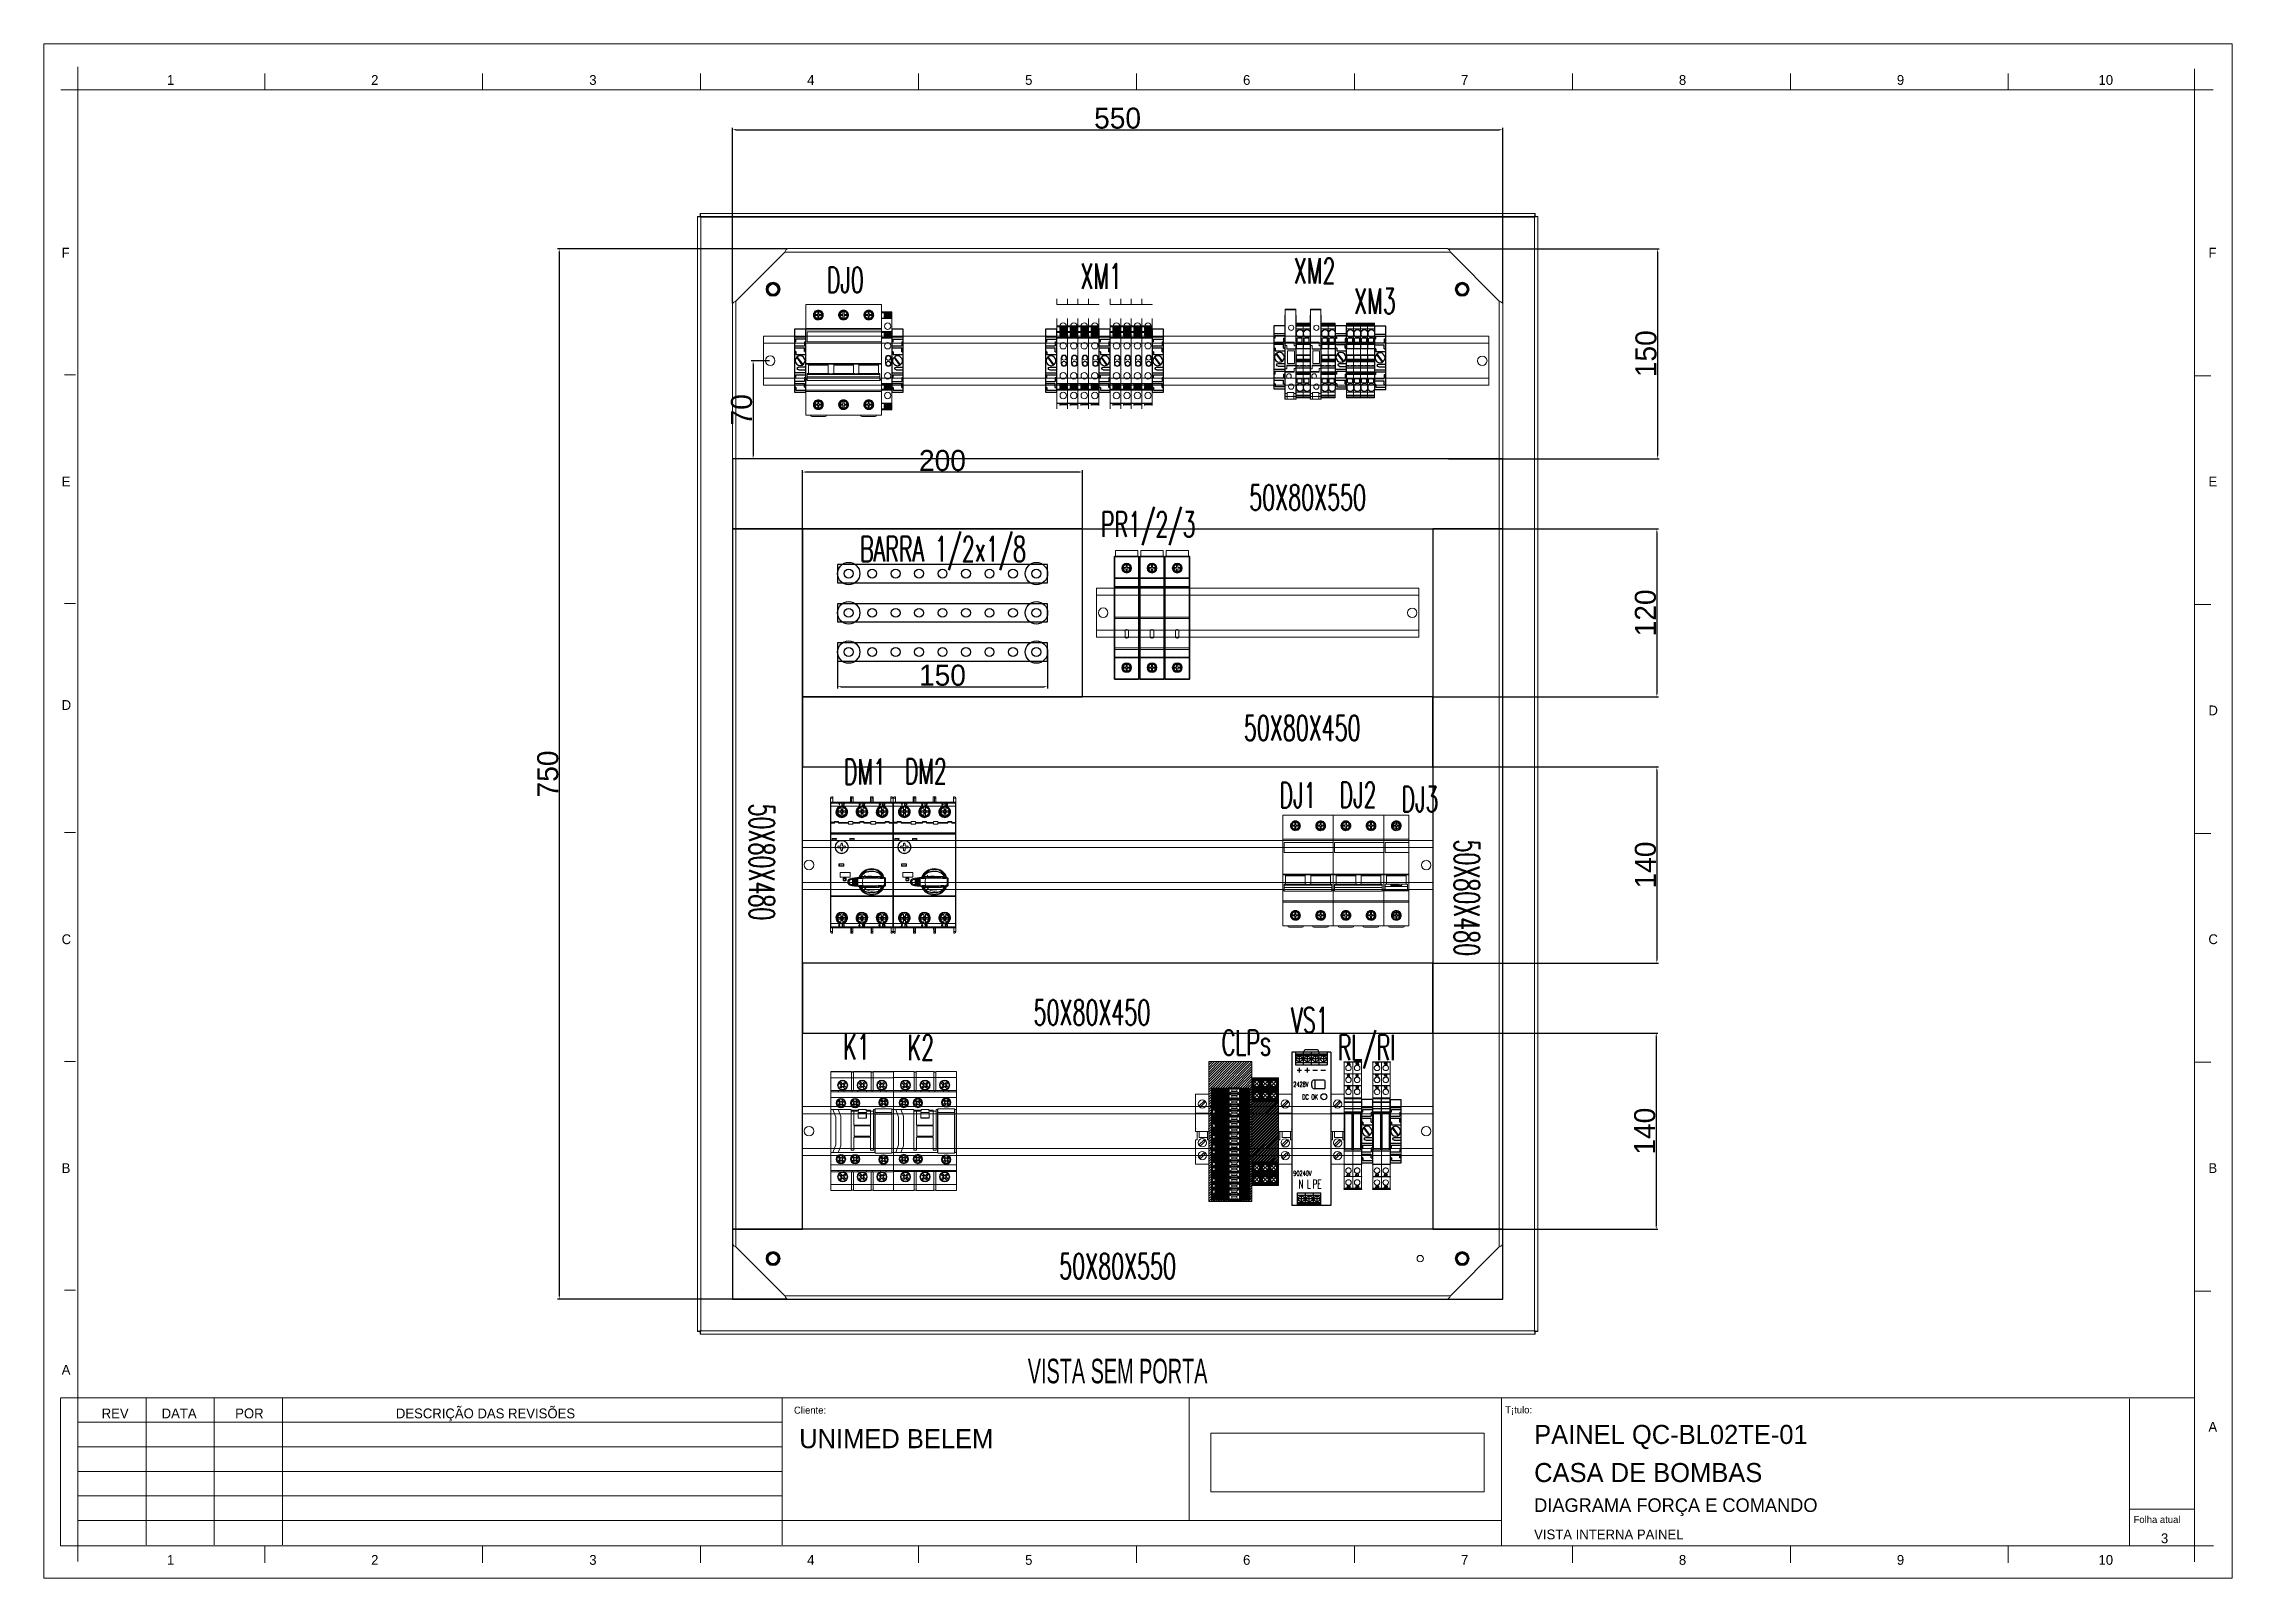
# Paper-space layout '03' of a CAD drawing. Header units: inches. Extents: x -5.8 to 5.6, y -0.4 to 7.6.
# The model-space entities are those that its viewports show. They can reach past a viewport. Long polylines and large blocks are cut down to what shows.
import ezdxf
from ezdxf.enums import TextEntityAlignment as Align

# ---------------------------------------------------------------- set-up
doc = ezdxf.new("R2010")
doc.units = ezdxf.units.IN
doc.header["$MEASUREMENT"] = 0
for name, pattern in [('ACAD_ISO03W100', [30, 12, -18]), ('DOT', [0.559474, 0, -0.279737, 0, -0.279737]), ('EPLANLINE7', [0])]:
    doc.linetypes.add(name, pattern=pattern)
doc.layers.add('02', color=7, linetype='Continuous')
doc.layers.add('Componentes', color=7, linetype='Continuous')
for name, color, linetype, lineweight in [('AUTOCONNECTING', 1, 'Continuous', 13), ('PLOT', 3, 'Continuous', 18), ('T_Din Rail', 1, 'Continuous', 0)]:
    doc.layers.add(name, color=color, linetype=linetype, lineweight=lineweight)
doc.styles.add('EPLFONT', font='')
doc.styles.add('ROMANS', font='romans')
doc.styles.add('SLDTEXTSTYLE2', font='TXT', dxfattribs={"width": 0.605})
doc.styles.get('EPLFONT').set_extended_font_data('EPL5_850')
doc.dimstyles.new('ISO-25', dxfattribs={"dimtxt": 15, "dimasz": 2.5, "dimexe": 1.25, "dimexo": 0.625, "dimtad": 1, "dimtxsty": 'Standard', "dimcen": 2.5, "dimclrd": 4, "dimclre": 4, "dimclrt": 4, "dimadec": 0, "dimazin": 0, "dimtfac": 1, "dimtmove": 0, "dimatfit": 3, "dimfxl": 1, "dimtfillclr": 4, "dimarcsym": 0})
picture_1 = doc.add_image_def('image2.png', size_in_pixel=(494, 106))

psp = doc.layouts.new('03')

# ---------------------------------------------------------------- texts
at = {"layer": 'PLOT', "color": 18, "true_color": 0x000000, "style": 'EPLFONT'}
for s, height, p in [('1 ', 0.0512, (-5.147, 7.424)), ('2 ', 0.0512, (-4.081, 7.424)), ('3 ', 0.0512, (-2.942, 7.424)), ('4 ', 0.0512, (-1.804, 7.424)), ('5 ', 0.0512, (-0.666, 7.424)), ('6 ', 0.0512, (0.472, 7.424)), ('7 ', 0.0512, (1.61, 7.424)), ('8 ', 0.0512, (2.748, 7.424)), ('9 ', 0.0512, (3.886, 7.424)), ('10 ', 0.0512, (4.939, 7.424)), ('F', 0.0512, (-5.697, 6.522)), ('F', 0.0512, (5.513, 6.522)), ('E', 0.0512, (-5.697, 5.327)), ('E', 0.0512, (5.513, 5.327)), ('D', 0.0512, (-5.697, 4.16)), ('D', 0.0512, (5.513, 4.132)), ('C', 0.0512, (-5.697, 2.937)), ('C', 0.0512, (5.513, 2.937)), ('B', 0.0512, (-5.697, 1.742)), ('B', 0.0512, (5.513, 1.742)), ('A', 0.0512, (-5.697, 0.689)), ('REV', 0.0512, (-5.488, 0.461)), ('DATA', 0.0512, (-5.175, 0.461)), ('POR', 0.0512, (-4.791, 0.461)), ('DESCRIÇÃO DAS REVISÕES', 0.05121, (-3.952, 0.461)), ('Cliente:', 0.037, (-1.873, 0.485)), ('T¡tulo:', 0.037, (1.841, 0.487)), ('PAINEL QC-BL02TE-01', 0.09958, (1.992, 0.327)), ('A', 0.0512, (5.513, 0.391)), ('CASA DE BOMBAS', 0.09958, (1.992, 0.128)), ('DIAGRAMA FORÇA E COMANDO', 0.07113, (1.992, -0.028)), ('Folha atual', 0.03699, (5.122, -0.086)), ('VISTA INTERNA PAINEL', 0.05121, (1.992, -0.171)), ('3', 0.0512, (5.265, -0.191)), ('1 ', 0.0512, (-5.147, -0.304)), ('2 ', 0.0512, (-4.081, -0.304)), ('3 ', 0.0512, (-2.942, -0.304)), ('4 ', 0.0512, (-1.804, -0.304)), ('5 ', 0.0512, (-0.666, -0.304)), ('6 ', 0.0512, (0.472, -0.304)), ('7 ', 0.0512, (1.61, -0.304)), ('8 ', 0.0512, (2.748, -0.304)), ('9 ', 0.0512, (3.886, -0.304)), ('10 ', 0.0512, (4.939, -0.304))]:
    psp.add_text(s, height=height, dxfattribs=at).set_placement(p)
psp.add_text('UNIMED BELEM', height=0.09958, dxfattribs=at).set_placement((-1.339, 0.305), align=Align.CENTER)

msp = doc.modelspace()

# ---------------------------------------------------------------- texts
at = {"lineweight": 5, "style": 'ROMANS', "width": 0.6}
for s, p in [('DJ0', (219.284, 1136.488, -46.028)), ('XM1', (402.065, 1139.2, -46.028)), ('XM2', (554.417, 1142.941, -46.028)), ('XM3', (597.489, 1121.389, -46.028)), ('50X80X550', (549.4, 981.127, -46.028)), ('PR1/2/3', (435.616, 962.046, -46.028)), ('BARRA 1/2x1/8', (289.079, 944.38, -46.028)), ('50X80X450', (545.54, 816.591, -46.028)), ('DM1', (233.386, 785.395, -92.055)), ('DM2', (276.814, 785.67, -92.055)), ('DJ1', (542.481, 768.63, -46.028)), ('DJ2', (585.396, 768.942, -46.028)), ('DJ3', (629.565, 765.797, -46.028)), ('50X80X450', (395.397, 613.557, -46.028)), ('VS1', (551.055, 608.189, -46.028)), ('K1', (227.36, 588.996)), ('K2', (273.222, 588.45)), ('CLPs', (505.627, 591.937, -92.055)), ('RL/RI', (591.484, 588.55, -46.028)), ('50X80X550', (413.721, 432.342, -46.028))]:
    msp.add_text(s, height=18, dxfattribs=at).set_placement(p, align=Align.MIDDLE_CENTER)
for p in [(159.676, 720.994, -46.028), (663.051, 695.409, -46.028)]:
    msp.add_text('50X80X480', height=18, rotation=270, dxfattribs=at).set_placement(p, align=Align.MIDDLE_CENTER)
at = {"color": 7, "linetype": 'Continuous', "lineweight": 0, "insert": (413.742, 366.298), "char_height": 17.5, "attachment_point": 2, "style": 'SLDTEXTSTYLE2'}
msp.add_mtext('VISTA SEM PORTA', dxfattribs=at)

# ---------------------------------------------------------------- blocks, each defined once
blk = doc.blocks.new('Poste')
at = {"layer": '02'}
for p, q in [((0, 0), (0.8, 0)), ((0, -4.5), (0, 0)), ((0.8, 0), (0.8, -4.5)), ((0.1, -0.35), (0, -0.35)), ((0, -0.62), (0.7, -0.62)), ((0, -0.78), (0.7, -0.78)), ((0.1, -1.05), (0, -1.05)), ((0, -1.4), (0.8, -1.4)), ((0.1, -0.35), (0.1, -0.15)), ((0.1, -0.15), (0.8, -0.15)), ((0.1, -1.05), (0.1, -1.25)), ((0.1, -1.25), (0.8, -1.25)), ((0.7, -0.35), (0.8, -0.35)), ((0.7, -0.35), (0.7, -0.62)), ((0.7, -1.05), (0.7, -0.78)), ((0.7, -1.05), (0.8, -1.05)), ((0.1, -2.9), (0, -2.9)), ((0.1, -2.7), (0.8, -2.7)), ((0.1, -2.9), (0.1, -2.7)), ((0.57, -1.94), (0.16, -2.5)), ((0.61, -1.97), (0.19, -2.53)), ((0.3, -1.6), (0.8, -1.6)), ((0.3, -1.8), (0.8, -1.8)), ((0.7, -2.9), (0.7, -3.17)), ((0.7, -2.9), (0.8, -2.9)), ((0, -3.17), (0.7, -3.17)), ((0, -3.32), (0.7, -3.32)), ((0.1, -3.6), (0, -3.6)), ((0, -3.95), (0.8, -3.95)), ((0.8, -4.5), (0, -4.5)), ((0.1, -3.6), (0.1, -3.8)), ((0.1, -3.8), (0.8, -3.8)), ((0.7, -3.6), (0.7, -3.32)), ((0.7, -3.6), (0.8, -3.6))]:
    blk.add_line(p, q, dxfattribs=at)
blk.add_circle((0.4, -2.25), 0.35, dxfattribs=at)
blk.add_arc((0.3, -1.7), 0.1, 90, 270, dxfattribs=at)
blk = doc.blocks.new('BORNE_PORTA_FUSIVEL')
at = {"color": 7, "linetype": 'Continuous', "lineweight": 15}
for p, q in [((7.8, 64.2), (0.2, 64.2)), ((0.2, 64.2), (0.2, 63.9)), ((0.2, 63.9), (7.8, 63.9)), ((0.2, 63.9), (0.2, 40.7)), ((7.8, 63.9), (7.8, 64.2)), ((7.8, 63.9), (7.8, 38.1)), ((0, 59.7), (0, 60)), ((0.2, 60), (0, 60)), ((0, 60), (0, 60)), ((0.2, 59.7), (0, 59.7)), ((0, 59.7), (0, 58.7)), ((0.2, 58.7), (0, 58.7)), ((0, 58), (0, 58.7)), ((0.2, 58), (0, 58)), ((0, 58), (0, 57.2)), ((0, 57.2), (0.2, 57.2)), ((0, 56.9), (0, 57.2)), ((0, 56.9), (0, 56.7)), ((0, 56.7), (0, 4)), ((8, 60), (7.8, 60)), ((8, 59.7), (7.8, 59.7)), ((8, 58.7), (7.8, 58.7)), ((8, 58), (7.8, 58)), ((7.8, 57.2), (8, 57.2)), ((8, 60), (8, 59.7)), ((8, 60), (8, 60)), ((8, 58.7), (8, 59.7)), ((8, 58.7), (8, 58)), ((8, 57.2), (8, 58)), ((8, 57.2), (8, 56.9)), ((8, 56.9), (8, 56.7)), ((8, 56.7), (8, 45.7)), ((6.6, 40.7), (0.2, 40.7)), ((0.2, 40.4), (0.2, 40.7)), ((0.2, 40.4), (6.6, 40.4)), ((0.2, 40.3), (0.2, 40.4)), ((0.2, 40.3), (6.6, 40.3)), ((0.2, 40.3), (0.2, 38.3)), ((0.2, 38.3), (1.4, 38.3)), ((0.2, 38.3), (0.2, 21.7)), ((1.4, 38.3), (1.4, 35.7)), ((7.8, 36.1), (1.4, 36.1)), ((1.4, 36), (7.8, 36)), ((1.4, 35.7), (7.8, 35.7)), ((6.8, 34.5), (2, 34.5)), ((2, 34.5), (2, 25.5)), ((2, 34.5), (6.8, 34.5)), ((6.6, 38.1), (6.6, 40.7)), ((7.8, 38.1), (6.6, 38.1)), ((6.8, 25.5), (6.8, 34.5)), ((7.8, 45.2), (8, 45.2)), ((7.8, 38.1), (7.8, 36.1)), ((7.8, 36.1), (7.8, 36)), ((7.8, 36), (7.8, 35.7)), ((7.8, 35.7), (7.8, 24.3)), ((8, 45.7), (8, 45.2)), ((8, 45.2), (8, 14.4)), ((0.2, 21.7), (1.4, 21.7)), ((0.2, 21.7), (0.2, 19.7)), ((4.9, 19.7), (0.2, 19.7)), ((0.2, 19.6), (0.2, 19.7)), ((0.2, 19.6), (6.6, 19.6)), ((0.2, 19.6), (0.2, 19.3)), ((0.2, 19.3), (6.6, 19.3)), ((0.2, 4), (0.2, 19.3)), ((7.8, 24.3), (1.4, 24.3)), ((1.4, 24.3), (1.4, 21.7)), ((7.8, 24), (1.4, 24)), ((1.4, 23.9), (7.8, 23.9)), ((2, 25.5), (6.8, 25.5)), ((6.6, 19.7), (4.9, 19.7)), ((4.9, 19.7), (4.9, 19.6)), ((7.8, 21.9), (6.6, 21.9)), ((6.6, 19.3), (6.6, 21.9)), ((7.8, 24.3), (7.8, 24)), ((7.8, 24), (7.8, 23.9)), ((7.8, 23.9), (7.8, 21.9)), ((7.8, 21.9), (7.8, 4)), ((0, 4), (0.2, 4)), ((0, 4), (0, 3)), ((0.2, 3), (0, 3)), ((0, 3), (0, 1)), ((0, 1), (0.2, 1)), ((0, 1), (0, 0)), ((1.7, 0), (0, 0)), ((0.2, 4), (1.7, 4)), ((0.2, 2), (0.2, 4)), ((1.7, 2), (0.2, 2)), ((0.2, 2), (0.2, 1.9)), ((0.2, 1.9), (1.7, 1.9)), ((0.2, 0), (0.2, 1.9)), ((0.2, 0), (1.7, 0)), ((1.7, 4.9), (6.3, 4.9)), ((1.7, 4.9), (1.7, 4)), ((1.7, 2), (1.7, 4)), ((1.7, 1.9), (1.7, 2)), ((6.3, 2), (1.7, 2)), ((1.7, 0), (1.7, 1.9)), ((6.3, 0), (1.7, 0)), ((1.7, 0), (1.7, 0)), ((6.3, 4), (6.3, 4.9)), ((6.3, 4), (7.8, 4)), ((6.3, 4), (6.3, 2)), ((7.8, 2), (6.3, 2)), ((6.3, 2), (6.3, 1.9)), ((6.3, 1.9), (7.8, 1.9)), ((6.3, 1.9), (6.3, 0)), ((6.3, 0), (7.8, 0)), ((6.3, 0), (6.3, 0)), ((6.3, 0), (8, 0)), ((7.8, 14.4), (8, 14.4)), ((7.8, 4), (7.8, 2)), ((8, 4), (7.8, 4)), ((8, 3), (7.8, 3)), ((7.8, 1.9), (7.8, 2)), ((7.8, 1.9), (7.8, 0)), ((7.8, 1), (8, 1)), ((8, 14.4), (8, 4)), ((8, 4), (8, 3)), ((8, 1), (8, 3)), ((8, 1), (8, 0))]:
    blk.add_line(p, q, dxfattribs=at)
at = {"color": 8, "linetype": 'Continuous', "lineweight": 15}
for p, q in [((0, 60), (0.2, 60)), ((0.2, 56.9), (0, 56.9)), ((0, 56.7), (0.2, 56.7)), ((7.8, 60), (8, 60)), ((8, 56.9), (7.8, 56.9)), ((7.8, 56.7), (8, 56.7)), ((8, 45.7), (7.8, 45.7))]:
    blk.add_line(p, q, dxfattribs=at)
at = {"color": 7, "linetype": 'Continuous', "lineweight": 15}
for centre, radius in [((4.5, 51), 1.88), ((2.9, 16.5), 1.65), ((4.5, 9), 1.88)]:
    blk.add_circle(centre, radius, dxfattribs=at)
blk = doc.blocks.new('BORNE_PI_2')
at = {"color": 7, "linetype": 'Continuous', "lineweight": 15}
for p, q in [((5, 53.3), (0, 53.3)), ((0, 53.3), (0, 52.7)), ((0, 52.7), (5, 52.7)), ((0, 51.8), (0, 52.7)), ((5, 51.8), (0, 51.8)), ((0, 51.8), (0, 51.3)), ((5, 51.3), (0, 51.3)), ((0, 51.3), (0, 49.3)), ((5, 49.3), (0, 49.3)), ((0, 49.3), (0, 39.3)), ((0, 49.3), (5, 49.3)), ((0.1, 44.9), (0.1, 46.9)), ((0.4, 46.8), (0.1, 46.9)), ((5, 52.7), (5, 53.3)), ((5, 52.7), (5, 51.8)), ((5, 51.3), (5, 51.8)), ((5, 49.3), (5, 51.3)), ((5, 47.7), (5, 49.3)), ((5, 49.3), (5, 49.3)), ((5, 47.2), (5, 44.6)), ((0, 39.3), (5, 39.3)), ((0, 39.3), (0, 39)), ((0, 39), (5, 39)), ((0, 38.4), (5, 38.4)), ((0, 38.3), (5, 38.3)), ((0, 38), (5, 38)), ((0, 38), (0, 35.5)), ((0.3, 35.5), (0, 35.5)), ((0, 35.5), (0, 35.3)), ((0, 35.3), (5, 35.3)), ((0, 35), (0, 35.3)), ((5, 35), (0, 35)), ((0, 35), (5, 35)), ((0, 34.9), (0, 30.6)), ((0.1, 44.9), (0.4, 45)), ((0.3, 35.5), (0.3, 38)), ((0.4, 45), (0.4, 46.8)), ((0.7, 39.9), (0.7, 42.3)), ((1, 42.6), (3.9, 42.6)), ((1, 39.8), (1, 39.6)), ((3.9, 39.8), (1, 39.8)), ((3.9, 39.6), (1, 39.6)), ((3.9, 39.6), (3.9, 39.8)), ((4.2, 42.3), (4.2, 39.9)), ((5, 39.3), (5, 44)), ((5, 43), (5, 43)), ((5, 39.3), (5, 39)), ((5, 38), (5, 36.1)), ((5, 35.3), (5, 36.1)), ((5, 35.3), (5, 35)), ((5, 30.6), (5, 34.9)), ((0, 30.6), (5, 30.6)), ((0, 30.3), (0, 30.6)), ((5, 30.6), (0, 30.6)), ((5, 30.3), (0, 30.3)), ((0, 30.3), (0, 30.1)), ((0, 30.1), (0.3, 30.1)), ((0, 30.1), (0, 27.6)), ((0, 27.6), (5, 27.6)), ((0, 27.2), (5, 27.2)), ((5, 27.2), (0, 27.2)), ((0, 27.2), (0, 26.6)), ((0, 26.6), (5, 26.6)), ((5, 26.4), (0, 26.4)), ((5, 26.4), (0, 26.4)), ((0, 26.4), (0, 26.4)), ((1.8, 25.9), (0, 25.9)), ((0, 25.9), (0, 25.6)), ((1.8, 25.6), (0, 25.6)), ((1.8, 25.6), (0, 25.6)), ((0, 25.6), (0, 23)), ((1.8, 23), (0, 23)), ((0, 23), (0, 22.7)), ((0, 22.7), (1.8, 22.7)), ((0, 21.4), (0, 22.7)), ((1.8, 21.4), (0, 21.4)), ((0, 21.4), (0, 21.1)), ((0, 21.1), (1.8, 21.1)), ((0, 21.1), (0, 18.5)), ((0, 18.5), (1.8, 18.5)), ((0, 18.5), (0, 18.2)), ((0, 18.5), (1.8, 18.5)), ((0, 18.2), (1.8, 18.2)), ((0, 17.7), (5, 17.7)), ((0, 17.7), (0, 17.4)), ((5, 17.4), (0, 17.4)), ((5, 16.9), (0, 16.9)), ((0, 16.9), (0, 16.6)), ((5, 16.6), (0, 16.6)), ((0, 16.6), (0, 4)), ((0.3, 27.6), (0.3, 30.1)), ((1.8, 25.9), (3.2, 25.9)), ((1.8, 25.6), (1.8, 25.9)), ((3.2, 25.6), (1.8, 25.6)), ((1.8, 22.7), (1.8, 23)), ((3.3, 22.9), (1.8, 22.9)), ((1.8, 22.7), (3.2, 22.7)), ((1.8, 22.7), (3.2, 22.7)), ((1.8, 21.4), (3.2, 21.4)), ((1.8, 21.1), (1.8, 21.4)), ((3.2, 21.4), (1.8, 21.4)), ((1.8, 21.2), (3.3, 21.2)), ((1.8, 18.2), (1.8, 18.5)), ((1.8, 18.5), (3.2, 18.5)), ((3.2, 18.2), (1.8, 18.2)), ((5, 25.9), (3.2, 25.9)), ((3.2, 25.9), (3.2, 25.6)), ((5, 25.6), (3.2, 25.6)), ((5, 25.6), (3.2, 25.6)), ((5, 23), (3.2, 23)), ((3.2, 22.7), (5, 22.7)), ((5, 21.4), (3.2, 21.4)), ((3.2, 21.1), (5, 21.1)), ((3.2, 18.5), (5, 18.5)), ((3.2, 18.5), (3.2, 18.2)), ((3.2, 18.5), (5, 18.5)), ((3.2, 18.2), (5, 18.2)), ((5, 30.6), (5, 30.3)), ((5, 30.3), (5, 27.7)), ((5, 27.6), (5, 27.7)), ((5, 26.6), (5, 27.2)), ((5, 26.4), (5, 26.4)), ((5, 25.6), (5, 25.9)), ((5, 25.6), (5, 23)), ((5, 22.7), (5, 21.4)), ((5, 21.1), (5, 18.5)), ((5, 18.2), (5, 18.5)), ((5, 17.4), (5, 17.7)), ((5, 16.6), (5, 16.9)), ((5, 9.3), (5, 16.6)), ((5, 4), (0, 4)), ((0, 4), (0, 2)), ((0, 4), (5, 4)), ((0, 4), (0, 4)), ((0, 2), (5, 2)), ((0, 2), (0, 1.5)), ((0, 1.5), (5, 1.5)), ((0, 0.6), (0, 1.4)), ((5, 0.6), (0, 0.6)), ((0, 0.6), (0, 0)), ((5, 0), (0, 0)), ((0.1, 6.4), (0.1, 8.4)), ((0.4, 6.5), (0.4, 8.3)), ((0.7, 11), (0.7, 13.4)), ((1, 13.7), (1, 13.5)), ((1, 13.7), (3.9, 13.7)), ((1, 13.5), (3.9, 13.5)), ((3.9, 10.7), (1, 10.7)), ((3.9, 13.5), (3.9, 13.7)), ((4.2, 13.4), (4.2, 11)), ((5, 8.7), (5, 6.1)), ((5, 4), (5, 5.6)), ((5, 2), (5, 4)), ((5, 4), (5, 4)), ((5, 1.5), (5, 2)), ((5, 1.5), (5, 0.6)), ((5, 0), (5, 0.6))]:
    blk.add_line(p, q, dxfattribs=at)
for centre, radius, start, end in [((2.8, 45.9), 2.87, 40.0736, 159.906), ((2.8, 45.9), 2.57, 31.3099, 158.7549), ((2.8, 45.9), 2.87, 200.094, 319.9264), ((2.8, 45.9), 2.57, 201.2451, 328.6901), ((1, 42.3), 0.3, 90, 180), ((3.9, 42.3), 0.3, 0, 90), ((2.8, 7.4), 2.87, 40.0736, 159.906), ((2.8, 7.4), 2.87, 200.094, 319.9264), ((2.8, 7.4), 2.58, 31.3099, 158.7549), ((2.8, 7.4), 2.58, 201.2451, 328.6901), ((1, 11), 0.3, 180, 270), ((3.9, 11), 0.3, 270, 0)]:
    blk.add_arc(centre, radius, start, end, dxfattribs=at)
for centre, major_axis, start_param, end_param in [((1, 39.9), (0, -0.307), 4.712389, 6.283185), ((3.9, 39.9), (0, 0.307), 3.141593, 4.712389), ((1, 13.4), (0, -0.307), 3.141593, 4.712389), ((3.9, 13.4), (0, 0.307), 4.712389, 6.283185), ((3.9, 13.2), (0, 0.307), 4.712389, 6.283185)]:
    blk.add_ellipse(centre, major_axis=major_axis, ratio=0.97874, start_param=start_param, end_param=end_param, dxfattribs=at)
for points in [[(0, 49.3), (0, 49.3), (0, 49.3), (0, 49.3)], [(5, 47.7), (5, 47.6), (5, 47.4), (5, 47.2)], [(0, 38.3), (0, 38.4), (0, 38.4), (0, 38.4)], [(0, 35), (0, 35), (0, 35), (0, 35)], [(5, 44.6), (5, 44.4), (5, 44.2), (5, 44)], [(5, 38.4), (5, 38.4), (5, 38.4), (5, 38.3)], [(5, 35), (5, 35), (5, 35), (5, 35)], [(0, 30.6), (0, 30.6), (0, 30.6), (0, 30.6)], [(0, 27.2), (0, 27.2), (0, 27.2), (0, 27.2)], [(1.8, 25.9), (1.8, 25.9), (1.8, 25.9), (1.8, 25.9)], [(1.8, 18.2), (1.8, 18.2), (1.8, 18.2), (1.8, 18.2)], [(3.2, 25.9), (3.2, 25.9), (3.2, 25.9), (3.2, 25.9)], [(3.2, 18.2), (3.2, 18.2), (3.2, 18.2), (3.2, 18.2)], [(5, 30.6), (5, 30.6), (5, 30.6), (5, 30.6)], [(5, 27.2), (5, 27.2), (5, 27.2), (5, 27.2)], [(0.4, 8.3), (0.3, 8.4), (0.2, 8.4), (0.1, 8.4)], [(0.1, 6.4), (0.2, 6.4), (0.3, 6.5), (0.4, 6.5)], [(5, 9.3), (5, 9.1), (5, 8.9), (5, 8.7)], [(5, 6.1), (5, 5.9), (5, 5.7), (5, 5.6)]]:
    blk.add_open_spline(points, degree=3, dxfattribs=at)
for points, knots in [([(0, 38.4), (0, 38.6), (0, 38.7), (0, 38.9), (0, 39), (0, 39)], [0, 0, 0, 0, 0.5, 0.5, 1, 1, 1, 1]), ([(0, 38), (0, 38), (0, 38), (0, 38.2), (0, 38.3), (0, 38.3)], [0, 0, 0, 0, 0.5, 0.5, 1, 1, 1, 1]), ([(0.7, 40.1), (0.7, 40.1), (0.7, 40.1), (0.7, 40), (0.7, 40), (0.8, 39.9), (0.8, 39.9), (0.9, 39.9), (0.9, 39.8), (1, 39.8), (1, 39.8)], [0, 0, 0, 0, 0.129272, 0.253104, 0.376271, 0.50362, 0.631808, 0.76245, 0.879281, 1, 1, 1, 1]), ([(3.9, 39.8), (3.9, 39.8), (4, 39.8), (4, 39.9), (4.1, 39.9), (4.1, 39.9), (4.2, 40), (4.2, 40), (4.2, 40.1), (4.2, 40.1), (4.2, 40.1)], [0, 0, 0, 0, 0.126573, 0.248202, 0.36992, 0.496748, 0.625481, 0.757745, 0.876709, 1, 1, 1, 1]), ([(5, 39), (5, 39), (5, 38.9), (5, 38.7), (5, 38.6), (5, 38.4)], [0, 0, 0, 0, 0.5, 0.5, 1, 1, 1, 1]), ([(5, 38.3), (5, 38.3), (5, 38.2), (5, 38), (5, 38), (5, 38)], [0, 0, 0, 0, 0.5, 0.5, 1, 1, 1, 1]), ([(0, 27.2), (0, 27.3), (0, 27.4), (0, 27.5), (0, 27.6), (0, 27.6)], [0, 0, 0, 0, 0.5, 0.5, 1, 1, 1, 1]), ([(0, 26.6), (0, 26.6), (0, 26.6), (0, 26.5), (0, 26.4), (0, 26.4)], [0, 0, 0, 0, 0.333729, 0.666271, 1, 1, 1, 1]), ([(0, 25.9), (0, 25.9), (0, 26), (0, 26.2), (0, 26.3), (0, 26.4)], [0, 0, 0, 0, 0.5, 0.5, 1, 1, 1, 1]), ([(0, 17.7), (0, 17.8), (0, 17.9), (0, 18.1), (0, 18.2), (0, 18.2)], [0, 0, 0, 0, 0.5, 0.5, 1, 1, 1, 1]), ([(0, 16.9), (0, 16.9), (0, 17), (0, 17.2), (0, 17.3), (0, 17.4)], [0, 0, 0, 0, 0.5, 0.5, 1, 1, 1, 1]), ([(3.2, 22.7), (3.2, 22.8), (3.2, 22.9), (3.2, 23), (3.2, 23), (3.2, 23)], [0, 0, 0, 0, 0.5, 0.5, 1, 1, 1, 1]), ([(3.2, 21.1), (3.2, 21.1), (3.2, 21.1), (3.2, 21.2), (3.2, 21.3), (3.2, 21.4)], [0, 0, 0, 0, 0.5, 0.5, 1, 1, 1, 1]), ([(5, 27.6), (5, 27.6), (5, 27.5), (5, 27.4), (5, 27.3), (5, 27.2)], [0, 0, 0, 0, 0.5, 0.5, 1, 1, 1, 1]), ([(5, 26.6), (5, 26.6), (5, 26.6), (5, 26.5), (5, 26.4), (5, 26.4)], [0, 0, 0, 0, 0.333729, 0.666271, 1, 1, 1, 1]), ([(5, 26.4), (5, 26.3), (5, 26.2), (5, 26), (5, 25.9), (5, 25.9)], [0, 0, 0, 0, 0.5, 0.5, 1, 1, 1, 1]), ([(5, 23), (5, 23), (5, 23), (5, 22.9), (5, 22.8), (5, 22.7)], [0, 0, 0, 0, 0.5, 0.5, 1, 1, 1, 1]), ([(5, 21.4), (5, 21.3), (5, 21.2), (5, 21.1), (5, 21.1), (5, 21.1)], [0, 0, 0, 0, 0.5, 0.5, 1, 1, 1, 1]), ([(5, 18.2), (5, 18.2), (5, 18.1), (5, 17.9), (5, 17.8), (5, 17.7)], [0, 0, 0, 0, 0.5, 0.5, 1, 1, 1, 1]), ([(5, 17.4), (5, 17.3), (5, 17.2), (5, 17), (5, 16.9), (5, 16.9)], [0, 0, 0, 0, 0.5, 0.5, 1, 1, 1, 1]), ([(1, 13.5), (1, 13.5), (0.9, 13.5), (0.9, 13.4), (0.8, 13.4), (0.8, 13.4), (0.7, 13.3), (0.7, 13.3), (0.7, 13.2), (0.7, 13.2), (0.7, 13.2)], [0, 0, 0, 0, 0.126573, 0.248202, 0.36992, 0.496748, 0.625481, 0.757745, 0.876709, 1, 1, 1, 1])]:
    blk.add_open_spline(points, degree=3, knots=knots, dxfattribs=at)
blk = doc.blocks.new('BORNE_PI_TERRA_2')
at = {"color": 116, "linetype": 'Continuous', "lineweight": 15, "true_color": 0x136734}
for p, q in [((5, 53.3), (0, 53.3)), ((0, 53.3), (0, 52.7)), ((0, 52.7), (5, 52.7)), ((0, 51.8), (0, 52.7)), ((5, 51.8), (0, 51.8)), ((0, 51.8), (0, 51.3)), ((5, 51.3), (0, 51.3)), ((0, 51.3), (0, 49.3)), ((5, 49.3), (0, 49.3)), ((0, 49.3), (0, 39.3)), ((0, 49.3), (5, 49.3)), ((0.1, 44.9), (0.1, 46.9)), ((0.4, 46.8), (0.1, 46.9)), ((5, 52.7), (5, 53.3)), ((5, 52.7), (5, 51.8)), ((5, 51.3), (5, 51.8)), ((5, 49.3), (5, 51.3)), ((5, 47.7), (5, 49.3)), ((5, 49.3), (5, 49.3)), ((5, 47.2), (5, 44.6)), ((0, 39.3), (5, 39.3)), ((0, 39.3), (0, 39)), ((0, 39), (5, 39)), ((0, 38.4), (5, 38.4)), ((0, 38.3), (5, 38.3)), ((0, 38), (5, 38)), ((0, 38), (0, 35.5)), ((0.3, 35.5), (0, 35.5)), ((0, 35.5), (0, 35.3)), ((0, 35.3), (5, 35.3)), ((0, 35), (0, 35.3)), ((5, 35), (0, 35)), ((0, 35), (5, 35)), ((0, 34.9), (0, 30.6)), ((0.1, 44.9), (0.4, 45)), ((0.3, 35.5), (0.3, 38)), ((0.4, 45), (0.4, 46.8)), ((0.7, 39.9), (0.7, 42.3)), ((1, 42.6), (3.9, 42.6)), ((1, 39.8), (1, 39.6)), ((3.9, 39.8), (1, 39.8)), ((3.9, 39.6), (1, 39.6)), ((3.9, 39.6), (3.9, 39.8)), ((4.2, 42.3), (4.2, 39.9)), ((5, 39.3), (5, 44)), ((5, 43), (5, 43)), ((5, 39.3), (5, 39)), ((5, 38), (5, 36.1)), ((5, 35.3), (5, 36.1)), ((5, 35.3), (5, 35)), ((5, 30.6), (5, 34.9)), ((0, 30.6), (5, 30.6)), ((0, 30.3), (0, 30.6)), ((5, 30.6), (0, 30.6)), ((5, 30.3), (0, 30.3)), ((0, 30.3), (0, 30.1)), ((0, 30.1), (0.3, 30.1)), ((0, 30.1), (0, 27.6)), ((0, 27.6), (5, 27.6)), ((0, 27.2), (5, 27.2)), ((5, 27.2), (0, 27.2)), ((0, 27.2), (0, 26.6)), ((0, 26.6), (5, 26.6)), ((5, 26.4), (0, 26.4)), ((5, 26.4), (0, 26.4)), ((0, 26.4), (0, 26.4)), ((1.8, 25.9), (0, 25.9)), ((0, 25.9), (0, 25.6)), ((1.8, 25.6), (0, 25.6)), ((1.8, 25.6), (0, 25.6)), ((0, 25.6), (0, 23)), ((1.8, 23), (0, 23)), ((0, 23), (0, 22.7)), ((0, 22.7), (1.8, 22.7)), ((0, 21.4), (0, 22.7)), ((1.8, 21.4), (0, 21.4)), ((0, 21.4), (0, 21.1)), ((0, 21.1), (1.8, 21.1)), ((0, 21.1), (0, 18.5)), ((0, 18.5), (1.8, 18.5)), ((0, 18.5), (0, 18.2)), ((0, 18.5), (1.8, 18.5)), ((0, 18.2), (1.8, 18.2)), ((0, 17.7), (5, 17.7)), ((0, 17.7), (0, 17.4)), ((5, 17.4), (0, 17.4)), ((5, 16.9), (0, 16.9)), ((0, 16.9), (0, 16.6)), ((5, 16.6), (0, 16.6)), ((0, 16.6), (0, 4)), ((0.3, 27.6), (0.3, 30.1)), ((1.8, 25.9), (3.2, 25.9)), ((1.8, 25.6), (1.8, 25.9)), ((3.2, 25.6), (1.8, 25.6)), ((1.8, 22.7), (1.8, 23)), ((3.3, 22.9), (1.8, 22.9)), ((1.8, 22.7), (3.2, 22.7)), ((1.8, 22.7), (3.2, 22.7)), ((1.8, 21.4), (3.2, 21.4)), ((1.8, 21.1), (1.8, 21.4)), ((3.2, 21.4), (1.8, 21.4)), ((1.8, 21.2), (3.3, 21.2)), ((1.8, 18.2), (1.8, 18.5)), ((1.8, 18.5), (3.2, 18.5)), ((3.2, 18.2), (1.8, 18.2)), ((5, 25.9), (3.2, 25.9)), ((3.2, 25.9), (3.2, 25.6)), ((5, 25.6), (3.2, 25.6)), ((5, 25.6), (3.2, 25.6)), ((5, 23), (3.2, 23)), ((3.2, 22.7), (5, 22.7)), ((5, 21.4), (3.2, 21.4)), ((3.2, 21.1), (5, 21.1)), ((3.2, 18.5), (5, 18.5)), ((3.2, 18.5), (3.2, 18.2)), ((3.2, 18.5), (5, 18.5)), ((3.2, 18.2), (5, 18.2)), ((5, 30.6), (5, 30.3)), ((5, 30.3), (5, 27.7)), ((5, 27.6), (5, 27.7)), ((5, 26.6), (5, 27.2)), ((5, 26.4), (5, 26.4)), ((5, 25.6), (5, 25.9)), ((5, 25.6), (5, 23)), ((5, 22.7), (5, 21.4)), ((5, 21.1), (5, 18.5)), ((5, 18.2), (5, 18.5)), ((5, 17.4), (5, 17.7)), ((5, 16.6), (5, 16.9)), ((5, 9.3), (5, 16.6)), ((5, 4), (0, 4)), ((0, 4), (0, 2)), ((0, 4), (5, 4)), ((0, 4), (0, 4)), ((0, 2), (5, 2)), ((0, 2), (0, 1.5)), ((0, 1.5), (5, 1.5)), ((0, 0.6), (0, 1.4)), ((5, 0.6), (0, 0.6)), ((0, 0.6), (0, 0)), ((5, 0), (0, 0)), ((0.1, 6.4), (0.1, 8.4)), ((0.4, 6.5), (0.4, 8.3)), ((0.7, 11), (0.7, 13.4)), ((1, 13.7), (1, 13.5)), ((1, 13.7), (3.9, 13.7)), ((1, 13.5), (3.9, 13.5)), ((3.9, 10.7), (1, 10.7)), ((3.9, 13.5), (3.9, 13.7)), ((4.2, 13.4), (4.2, 11)), ((5, 8.7), (5, 6.1)), ((5, 4), (5, 5.6)), ((5, 2), (5, 4)), ((5, 4), (5, 4)), ((5, 1.5), (5, 2)), ((5, 1.5), (5, 0.6)), ((5, 0), (5, 0.6))]:
    blk.add_line(p, q, dxfattribs=at)
for centre, radius, start, end in [((2.8, 45.9), 2.87, 40.0736, 159.906), ((2.8, 45.9), 2.57, 31.3099, 158.7549), ((2.8, 45.9), 2.87, 200.094, 319.9264), ((2.8, 45.9), 2.57, 201.2451, 328.6901), ((1, 42.3), 0.3, 90, 180), ((3.9, 42.3), 0.3, 0, 90), ((2.8, 7.4), 2.87, 40.0736, 159.906), ((2.8, 7.4), 2.87, 200.094, 319.9264), ((2.8, 7.4), 2.58, 31.3099, 158.7549), ((2.8, 7.4), 2.58, 201.2451, 328.6901), ((1, 11), 0.3, 180, 270), ((3.9, 11), 0.3, 270, 0)]:
    blk.add_arc(centre, radius, start, end, dxfattribs=at)
for centre, major_axis, start_param, end_param in [((1, 39.9), (0, -0.307), 4.712389, 6.283185), ((3.9, 39.9), (0, 0.307), 3.141593, 4.712389), ((1, 13.4), (0, -0.307), 3.141593, 4.712389), ((3.9, 13.4), (0, 0.307), 4.712389, 6.283185), ((3.9, 13.2), (0, 0.307), 4.712389, 6.283185)]:
    blk.add_ellipse(centre, major_axis=major_axis, ratio=0.97874, start_param=start_param, end_param=end_param, dxfattribs=at)
for points in [[(0, 49.3), (0, 49.3), (0, 49.3), (0, 49.3)], [(5, 47.7), (5, 47.6), (5, 47.4), (5, 47.2)], [(0, 38.3), (0, 38.4), (0, 38.4), (0, 38.4)], [(0, 35), (0, 35), (0, 35), (0, 35)], [(5, 44.6), (5, 44.4), (5, 44.2), (5, 44)], [(5, 38.4), (5, 38.4), (5, 38.4), (5, 38.3)], [(5, 35), (5, 35), (5, 35), (5, 35)], [(0, 30.6), (0, 30.6), (0, 30.6), (0, 30.6)], [(0, 27.2), (0, 27.2), (0, 27.2), (0, 27.2)], [(1.8, 25.9), (1.8, 25.9), (1.8, 25.9), (1.8, 25.9)], [(1.8, 18.2), (1.8, 18.2), (1.8, 18.2), (1.8, 18.2)], [(3.2, 25.9), (3.2, 25.9), (3.2, 25.9), (3.2, 25.9)], [(3.2, 18.2), (3.2, 18.2), (3.2, 18.2), (3.2, 18.2)], [(5, 30.6), (5, 30.6), (5, 30.6), (5, 30.6)], [(5, 27.2), (5, 27.2), (5, 27.2), (5, 27.2)], [(0.4, 8.3), (0.3, 8.4), (0.2, 8.4), (0.1, 8.4)], [(0.1, 6.4), (0.2, 6.4), (0.3, 6.5), (0.4, 6.5)], [(5, 9.3), (5, 9.1), (5, 8.9), (5, 8.7)], [(5, 6.1), (5, 5.9), (5, 5.7), (5, 5.6)]]:
    blk.add_open_spline(points, degree=3, dxfattribs=at)
for points, knots in [([(0, 38.4), (0, 38.6), (0, 38.7), (0, 38.9), (0, 39), (0, 39)], [0, 0, 0, 0, 0.5, 0.5, 1, 1, 1, 1]), ([(0, 38), (0, 38), (0, 38), (0, 38.2), (0, 38.3), (0, 38.3)], [0, 0, 0, 0, 0.5, 0.5, 1, 1, 1, 1]), ([(0.7, 40.1), (0.7, 40.1), (0.7, 40.1), (0.7, 40), (0.7, 40), (0.8, 39.9), (0.8, 39.9), (0.9, 39.9), (0.9, 39.8), (1, 39.8), (1, 39.8)], [0, 0, 0, 0, 0.129272, 0.253104, 0.376271, 0.50362, 0.631808, 0.76245, 0.879281, 1, 1, 1, 1]), ([(3.9, 39.8), (3.9, 39.8), (4, 39.8), (4, 39.9), (4.1, 39.9), (4.1, 39.9), (4.2, 40), (4.2, 40), (4.2, 40.1), (4.2, 40.1), (4.2, 40.1)], [0, 0, 0, 0, 0.126573, 0.248202, 0.36992, 0.496748, 0.625481, 0.757745, 0.876709, 1, 1, 1, 1]), ([(5, 39), (5, 39), (5, 38.9), (5, 38.7), (5, 38.6), (5, 38.4)], [0, 0, 0, 0, 0.5, 0.5, 1, 1, 1, 1]), ([(5, 38.3), (5, 38.3), (5, 38.2), (5, 38), (5, 38), (5, 38)], [0, 0, 0, 0, 0.5, 0.5, 1, 1, 1, 1]), ([(0, 27.2), (0, 27.3), (0, 27.4), (0, 27.5), (0, 27.6), (0, 27.6)], [0, 0, 0, 0, 0.5, 0.5, 1, 1, 1, 1]), ([(0, 26.6), (0, 26.6), (0, 26.6), (0, 26.5), (0, 26.4), (0, 26.4)], [0, 0, 0, 0, 0.333729, 0.666271, 1, 1, 1, 1]), ([(0, 25.9), (0, 25.9), (0, 26), (0, 26.2), (0, 26.3), (0, 26.4)], [0, 0, 0, 0, 0.5, 0.5, 1, 1, 1, 1]), ([(0, 17.7), (0, 17.8), (0, 17.9), (0, 18.1), (0, 18.2), (0, 18.2)], [0, 0, 0, 0, 0.5, 0.5, 1, 1, 1, 1]), ([(0, 16.9), (0, 16.9), (0, 17), (0, 17.2), (0, 17.3), (0, 17.4)], [0, 0, 0, 0, 0.5, 0.5, 1, 1, 1, 1]), ([(3.2, 22.7), (3.2, 22.8), (3.2, 22.9), (3.2, 23), (3.2, 23), (3.2, 23)], [0, 0, 0, 0, 0.5, 0.5, 1, 1, 1, 1]), ([(3.2, 21.1), (3.2, 21.1), (3.2, 21.1), (3.2, 21.2), (3.2, 21.3), (3.2, 21.4)], [0, 0, 0, 0, 0.5, 0.5, 1, 1, 1, 1]), ([(5, 27.6), (5, 27.6), (5, 27.5), (5, 27.4), (5, 27.3), (5, 27.2)], [0, 0, 0, 0, 0.5, 0.5, 1, 1, 1, 1]), ([(5, 26.6), (5, 26.6), (5, 26.6), (5, 26.5), (5, 26.4), (5, 26.4)], [0, 0, 0, 0, 0.333729, 0.666271, 1, 1, 1, 1]), ([(5, 26.4), (5, 26.3), (5, 26.2), (5, 26), (5, 25.9), (5, 25.9)], [0, 0, 0, 0, 0.5, 0.5, 1, 1, 1, 1]), ([(5, 23), (5, 23), (5, 23), (5, 22.9), (5, 22.8), (5, 22.7)], [0, 0, 0, 0, 0.5, 0.5, 1, 1, 1, 1]), ([(5, 21.4), (5, 21.3), (5, 21.2), (5, 21.1), (5, 21.1), (5, 21.1)], [0, 0, 0, 0, 0.5, 0.5, 1, 1, 1, 1]), ([(5, 18.2), (5, 18.2), (5, 18.1), (5, 17.9), (5, 17.8), (5, 17.7)], [0, 0, 0, 0, 0.5, 0.5, 1, 1, 1, 1]), ([(5, 17.4), (5, 17.3), (5, 17.2), (5, 17), (5, 16.9), (5, 16.9)], [0, 0, 0, 0, 0.5, 0.5, 1, 1, 1, 1]), ([(1, 13.5), (1, 13.5), (0.9, 13.5), (0.9, 13.4), (0.8, 13.4), (0.8, 13.4), (0.7, 13.3), (0.7, 13.3), (0.7, 13.2), (0.7, 13.2), (0.7, 13.2)], [0, 0, 0, 0, 0.126573, 0.248202, 0.36992, 0.496748, 0.625481, 0.757745, 0.876709, 1, 1, 1, 1])]:
    blk.add_open_spline(points, degree=3, knots=knots, dxfattribs=at)
blk = doc.blocks.new('FONTE DC')
for p, q in [((5733.6, 1529.5), (5728.8, 1529.5)), ((5731.2, 1531.9), (5731.2, 1527.1)), ((5735, 1534.8), (5735, 1535.8)), ((5739.9, 1529.5), (5735.1, 1529.5)), ((5737.5, 1531.9), (5737.5, 1527.1)), ((5746.4, 1529.5), (5741.7, 1529.5)), ((5744.1, 1531.9), (5744.1, 1527.1)), ((5746.5, 1534.8), (5746.5, 1535.8)), ((5752.8, 1529.5), (5748, 1529.5)), ((5750.4, 1531.9), (5750.4, 1527.1)), ((5729.4, 1520.6), (5733.1, 1520.6)), ((5731.2, 1522.4), (5731.2, 1518.7)), ((5735.7, 1520.6), (5739.4, 1520.6)), ((5737.5, 1522.4), (5737.5, 1518.7)), ((5741, 1510.7), (5741, 1507.8)), ((5742, 1520.6), (5745.7, 1520.6)), ((5750.9, 1512.6), (5743, 1512.6)), ((5743.6, 1512.6), (5743.6, 1505.9)), ((5748.3, 1520.6), (5752, 1520.6)), ((5751.8, 1506.8), (5751.8, 1511.7)), ((5743, 1505.9), (5750.9, 1505.9)), ((5735.3, 1418.5), (5730.5, 1418.5)), ((5732.9, 1416.1), (5732.9, 1420.9)), ((5736, 1423.3), (5736, 1413.3)), ((5741.5, 1418.5), (5736.7, 1418.5)), ((5739.1, 1416.1), (5739.1, 1420.9)), ((5742.2, 1423.3), (5742.2, 1413.3)), ((5747.7, 1418.5), (5742.9, 1418.5)), ((5745.3, 1416.1), (5745.3, 1420.9))]:
    blk.add_line(p, q)
for centre, radius, start, end in [((5736, 1535.8), 0.972, 90, 180), ((5745.6, 1535.8), 0.972, 0, 90), ((5743, 1510.7), 1.94, 90, 180), ((5750.9, 1511.7), 0.972, 0, 90), ((5743, 1507.8), 1.94, 180, 270), ((5750.9, 1506.8), 0.972, 270, 0)]:
    blk.add_arc(centre, radius, start, end)
at = {"layer": 'Componentes'}
for p, q in [((5756.3, 1534.8), (5725.2, 1534.8)), ((5745.6, 1536.7), (5736, 1536.7)), ((5756.3, 1413.3), (5725.2, 1413.3))]:
    blk.add_line(p, q, dxfattribs=at)
at = {"layer": 'Componentes', "color": 7}
for p, q in [((5725.2, 1534.8), (5725.2, 1413.3)), ((5756.3, 1534.8), (5756.3, 1413.3))]:
    blk.add_line(p, q, dxfattribs=at)
at = {"layer": 'Componentes', "color": 6}
for p, q in [((5728.1, 1534.8), (5728.1, 1524.7)), ((5728.1, 1533.5), (5753.4, 1533.5)), ((5728.1, 1532.4), (5753.4, 1532.4)), ((5734.5, 1524.7), (5734.5, 1534.8)), ((5740.8, 1524.7), (5740.8, 1534.8)), ((5747.1, 1524.7), (5747.1, 1534.8)), ((5753.4, 1534.8), (5753.4, 1524.7)), ((5728.1, 1526.6), (5753.4, 1526.6)), ((5728.1, 1524.7), (5753.4, 1524.7)), ((5729.8, 1413.3), (5729.8, 1423.3)), ((5729.8, 1423.3), (5748.4, 1423.3)), ((5729.8, 1421.4), (5748.4, 1421.4)), ((5729.8, 1415.6), (5748.4, 1415.6)), ((5729.8, 1414.5), (5748.4, 1414.5)), ((5748.4, 1413.3), (5748.4, 1423.3))]:
    blk.add_line(p, q, dxfattribs=at)
for centre in [(5731.2, 1529.5), (5737.5, 1529.5), (5744.1, 1529.5), (5750.4, 1529.5), (5750.7, 1499.5), (5732.9, 1418.5), (5739.1, 1418.5), (5745.3, 1418.5)]:
    blk.add_circle(centre, 2.39, dxfattribs=at)
at = {"layer": 'Componentes', "color": 7, "style": 'ROMANS', "width": 0.6}
for s, height, p in [('2428V', 3.89, (5726.5, 1507.3)), ('DC OK', 3.89, (5733.6, 1497.3)), ('90240V', 3.89, (5726.5, 1436.8)), ('N', 6.8, (5730.6, 1426.8)), ('L', 6.8, (5737.2, 1426.8)), ('PE', 6.8, (5741.8, 1426.8))]:
    blk.add_text(s, height=height, dxfattribs=at).set_placement(p)
blk = doc.blocks.new('e_UK')
at = {"color": 7, "lineweight": 5}
for p, q in [((0, 50.5), (9.5, 50.5)), ((0, 33), (0, 50.5)), ((9.5, 50.5), (9.5, 33)), ((1, 33), (0, 33)), ((1, 27), (1, 33)), ((5.8, 42.4), (2.8, 45.3)), ((5.8, 33.2), (2.8, 36.1)), ((6.7, 43.3), (3.7, 46.2)), ((6.7, 34.1), (3.7, 37)), ((9.5, 33), (8.5, 33)), ((8.5, 33), (8.5, 27)), ((0, 27), (9.5, 27)), ((0, 0), (0, 27)), ((2.5, 27), (2.5, 31.3)), ((2.5, 31.3), (8.5, 31.3)), ((9.5, 27), (9.5, 0)), ((0, 13.8), (9.5, 13.8)), ((9.5, 0), (0, 0)), ((5.8, 5.2), (2.8, 8.1)), ((6.7, 6.1), (3.7, 9))]:
    blk.add_line(p, q, dxfattribs=at)
for centre in [(4.8, 44.3), (4.8, 35.1), (4.8, 7.1)]:
    blk.add_circle(centre, 3, dxfattribs=at)
for centre, radius, start, end in [((4.8, 44.3), 2.35, 123.5008, 146.4992), ((3, 45.5), 0.2, 146.4992, 225), ((4.8, 35.1), 2.35, 123.5008, 146.4992), ((3, 36.3), 0.2, 146.4992, 225), ((3.6, 46.1), 0.2, 45, 123.5008), ((3.6, 36.9), 0.2, 45, 123.5008), ((5.9, 42.5), 0.2, 225, 303.5008), ((5.9, 33.3), 0.2, 225, 303.5008), ((4.8, 44.3), 2.35, 303.5008, 326.4992), ((4.8, 35.1), 2.35, 303.5008, 326.4992), ((6.5, 43.1), 0.2, 326.4992, 45), ((6.5, 33.9), 0.2, 326.4992, 45), ((4.8, 7.1), 2.35, 123.5008, 146.4992), ((3, 8.3), 0.2, 146.4992, 225), ((3.6, 8.9), 0.2, 45, 123.5008), ((5.9, 5.3), 0.2, 225, 303.5008), ((4.8, 7.1), 2.35, 303.5008, 326.4992), ((6.5, 5.9), 0.2, 326.4992, 45)]:
    blk.add_arc(centre, radius, start, end, dxfattribs=at)
at = {"color": 2, "linetype": 'DOT', "lineweight": 5}
blk.add_point((0, 45.6), dxfattribs=at)
at = {"lineweight": 5}
for p in [(0, 25.2), (9.5, 25.2)]:
    blk.add_point(p, dxfattribs=at)
blk = doc.blocks.new('ReleInterface')
at = {"color": 7, "linetype": 'Continuous', "lineweight": 15}
for p, q in [((6.2, 91.1), (0, 91.1)), ((0, 82.6), (0, 90.9)), ((0, 90.9), (6.2, 90.9)), ((6.2, 82.6), (0, 82.6)), ((3.1, 82.6), (0, 82.6)), ((0, 74.1), (0, 82.4)), ((0, 82.4), (6.2, 82.4)), ((0, 82.3), (0, 82.3)), ((2.1, 90.1), (2.1, 89.9)), ((2.1, 81.7), (2.1, 81.4)), ((2.8, 90.5), (2.5, 90.5)), ((2.5, 90.1), (2.5, 89)), ((2.5, 89), (2.8, 89)), ((2.8, 82), (2.5, 82)), ((2.5, 81.6), (2.5, 80.6)), ((2.5, 80.6), (2.8, 80.6)), ((2.8, 89), (2.8, 90.5)), ((2.8, 80.6), (2.8, 82)), ((3.1, 88.6), (3.1, 88.6)), ((3.1, 82.6), (3.1, 82.6)), ((3.1, 80.1), (3.1, 80.1)), ((3.2, 90.1), (3.5, 90.1)), ((3.2, 89), (4.2, 89)), ((3.3, 81.7), (3.3, 81.4)), ((4.2, 89.3), (3.6, 89.3)), ((3.6, 81.6), (3.6, 80.6)), ((3.6, 80.6), (3.9, 80.6)), ((3.9, 82), (3.7, 82)), ((3.9, 80.6), (3.9, 82)), ((4.2, 89), (4.2, 89.3)), ((6.2, 90.9), (6.2, 82.6)), ((6.2, 82.4), (6.2, 74.1)), ((6.2, 74.1), (0, 74.1)), ((3.1, 74.1), (0, 74.1)), ((0, 65.3), (0, 73.9)), ((0, 73.9), (6.2, 73.9)), ((0, 73.8), (0, 73.8)), ((6.2, 65.3), (0, 65.3)), ((0, 63.5), (0, 65)), ((0, 63.2), (0.1, 63.2)), ((0, 63), (0, 56.8)), ((0.1, 65), (6.1, 65)), ((6.1, 64.7), (0.1, 64.7)), ((0.1, 62.5), (0.1, 64.7)), ((2.1, 73.2), (2.1, 72.9)), ((2.8, 73.5), (2.5, 73.5)), ((2.5, 73.1), (2.5, 72.1)), ((2.5, 72.1), (2.8, 72.1)), ((2.8, 72.1), (2.8, 73.5)), ((3.1, 74.1), (3.1, 74.1)), ((3.8, 73.5), (3.1, 72.6)), ((3.1, 72.6), (3.8, 73.5)), ((3.1, 72.6), (3.1, 72.4)), ((3.1, 72.6), (3.1, 72.6)), ((3.1, 72.4), (3.7, 72.4)), ((3.1, 71.6), (3.1, 71.6)), ((3.4, 72.6), (3.7, 73.1)), ((3.4, 72.6), (3.7, 72.6)), ((3.7, 73.1), (3.7, 72.6)), ((3.7, 72.4), (3.7, 72.1)), ((3.7, 72.1), (4, 72.1)), ((4, 73.5), (3.8, 73.5)), ((4, 72.6), (4, 73.5)), ((4.2, 72.6), (4, 72.6)), ((4, 72.1), (4, 72.4)), ((4, 72.4), (4.2, 72.4)), ((4.2, 72.4), (4.2, 72.6)), ((6.1, 64.7), (6.1, 62.5)), ((6.1, 63.2), (6.2, 63.2)), ((6.2, 73.9), (6.2, 65.3)), ((6.2, 65), (6.2, 63.5)), ((6.2, 63), (6.2, 57)), ((0.1, 56.8), (0, 56.8)), ((0, 56.8), (0, 55.8)), ((0.1, 54.8), (0, 54.8)), ((0, 28.4), (0, 54.8)), ((0.1, 62.5), (6.1, 62.5)), ((0.1, 62), (0.1, 62.5)), ((0.1, 62), (0.4, 62)), ((0.1, 62), (0.1, 62)), ((6.1, 62), (0.1, 62)), ((0.3, 62), (0.1, 62)), ((0.1, 62), (0.3, 62)), ((0.1, 62), (0.1, 62)), ((6.1, 57.7), (0.1, 57.7)), ((0.1, 57.7), (6.1, 57.7)), ((0.1, 57.5), (0.1, 57.7)), ((0.1, 57.7), (0.1, 57.7)), ((6.1, 57.5), (0.1, 57.5)), ((0.1, 55.4), (0.1, 57.5)), ((0.1, 55.4), (6.1, 55.4)), ((0.1, 55.1), (6.1, 55.1)), ((6.1, 55), (0.1, 55)), ((6.1, 54.7), (0.1, 54.7)), ((0.1, 54.7), (0.1, 54.6)), ((0.1, 54.6), (6.1, 54.6)), ((0.1, 54.3), (6.1, 54.3)), ((0.1, 54.2), (0.1, 54.3)), ((0.1, 54.2), (6.1, 54.2)), ((0.3, 62), (6.1, 62)), ((0.3, 62), (0.3, 62)), ((0.3, 62), (0.3, 62)), ((0.6, 28.3), (0.6, 54.2)), ((5.6, 28.3), (5.6, 54.2)), ((6.1, 62.5), (6.1, 62)), ((6.1, 57.7), (6.1, 57.7)), ((6.1, 57.7), (6.1, 57.5)), ((6.1, 57.7), (6.1, 57.7)), ((6.1, 57.5), (6.1, 55.4)), ((6.2, 54.8), (6.1, 54.8)), ((6.1, 54.6), (6.1, 54.7)), ((6.1, 54.3), (6.1, 54.2)), ((6.2, 57), (6.2, 55.8)), ((6.2, 55.8), (6.2, 54.8)), ((6.2, 54.7), (6.2, 28.4)), ((0, 28.4), (0.6, 28.4)), ((0, 27.4), (6.2, 27.4)), ((0, 27.4), (0, 18.1)), ((6.2, 18.1), (0, 18.1)), ((0, 17.9), (6.2, 17.9)), ((0, 9.3), (0, 17.8)), ((5.6, 28.3), (0.6, 28.3)), ((5.6, 28.4), (6.2, 28.4)), ((6.2, 27.4), (6.2, 18.1)), ((6.2, 17.9), (6.2, 9.3)), ((0, 9.3), (0, 9.4)), ((6.2, 9.3), (0, 9.3)), ((0, 9.1), (6.2, 9.1)), ((0, 0.8), (0, 9.1)), ((6.2, 0.8), (0, 0.8)), ((0, 0.6), (6.2, 0.6)), ((6.2, 0.4), (0, 0.4)), ((6.2, 0), (0, 0)), ((2.4, 11), (1.8, 9.6)), ((2.1, 9.6), (1.8, 9.6)), ((2.4, 2.5), (1.8, 1.1)), ((2.1, 1.1), (1.8, 1.1)), ((2.1, 9.6), (2.2, 9.9)), ((2.2, 9.9), (2.1, 9.6)), ((2.1, 1.1), (2.2, 1.4)), ((2.2, 1.4), (2.1, 1.1)), ((2.8, 9.9), (2.2, 9.9)), ((2.8, 1.4), (2.2, 1.4)), ((2.5, 10.7), (2.3, 10.1)), ((2.3, 10.1), (2.5, 10.7)), ((2.3, 10.1), (2.7, 10.1)), ((2.5, 2.2), (2.3, 1.6)), ((2.3, 1.6), (2.5, 2.2)), ((2.3, 1.6), (2.7, 1.6)), ((2.4, 11), (2.7, 11)), ((2.4, 2.5), (2.7, 2.5)), ((2.7, 10.1), (2.5, 10.7)), ((2.5, 10.7), (2.7, 10.1)), ((2.5, 10.7), (2.5, 10.7)), ((2.7, 1.6), (2.5, 2.2)), ((2.5, 2.2), (2.7, 1.6)), ((2.5, 2.2), (2.5, 2.2)), ((3.2, 9.6), (2.7, 11)), ((3.2, 1.1), (2.7, 2.5)), ((2.8, 9.9), (2.9, 9.6)), ((2.9, 9.6), (2.8, 9.9)), ((2.8, 1.4), (2.9, 1.1)), ((2.9, 1.1), (2.8, 1.4)), ((3.2, 9.6), (2.9, 9.6)), ((3.2, 1.1), (2.9, 1.1)), ((3.1, 11.6), (3.1, 11.6)), ((3.1, 3.1), (3.1, 3.1)), ((3.4, 2.1), (3.7, 2.1)), ((3.4, 1.1), (4.4, 1.1)), ((3.5, 10.6), (3.5, 10.4)), ((3.8, 10.6), (3.8, 9.6)), ((3.8, 9.6), (4.1, 9.6)), ((4.4, 1.3), (3.8, 1.3)), ((4.1, 11), (3.9, 11)), ((4.1, 9.6), (4.1, 11)), ((4.4, 1.1), (4.4, 1.3)), ((6.2, 9), (6.2, 0.8))]:
    blk.add_line(p, q, dxfattribs=at)
at = {"color": 8, "linetype": 'Continuous', "lineweight": 15}
for p, q in [((0.1, 65), (0, 65)), ((0.1, 63.5), (0, 63.5)), ((0, 63), (0.1, 63)), ((6.2, 65), (6.1, 65)), ((6.2, 63.5), (6.1, 63.5)), ((6.1, 63), (6.2, 63)), ((0, 55.8), (0.1, 55.8)), ((6.2, 57), (6.1, 57)), ((6.1, 55.8), (6.2, 55.8))]:
    blk.add_line(p, q, dxfattribs=at)
at = {"color": 7, "linetype": 'Continuous', "lineweight": 15}
blk.add_circle((3.1, 4.9), 1.99, dxfattribs=at)
for centre, radius, start, end in [((3.1, 86.6), 1.98, 0.4113, 90.4658), ((3.1, 78.1), 1.98, 0.4113, 90.4658), ((3.1, 69.6), 1.99, 3.2296, 90.4504), ((3.1, 69.6), 1.98, 0.4113, 90.4658), ((3.1, 13.5), 1.98, 269.5343, 359.5887), ((3.1, 13.5), 1.99, 269.5503, 356.6505), ((3.1, 5), 1.98, 269.546, 357.4304)]:
    blk.add_arc(centre, radius, start, end, dxfattribs=at)
for points, knots in [([(0, 90.9), (0, 90.9), (0, 91), (0, 91), (0, 91), (0, 91.1), (0, 91.1), (0, 91.1), (0, 91.1), (0, 91.1)], [0, 0, 0, 0, 0.168803, 0.332365, 0.499835, 0.623439, 0.749929, 0.872775, 1, 1, 1, 1]), ([(0, 82.4), (0, 82.4), (0, 82.5), (0, 82.5), (0, 82.5), (0, 82.6), (0, 82.6), (0, 82.6), (0, 82.6), (0, 82.6)], [0, 0, 0, 0, 0.168803, 0.332365, 0.499835, 0.623439, 0.749929, 0.872775, 1, 1, 1, 1]), ([(3.1, 88.7), (2.8, 88.7), (2.6, 88.7), (2.1, 88.5), (1.9, 88.3), (1.5, 87.9), (1.4, 87.7), (1.2, 87.2), (1.1, 87), (1.1, 86.5), (1.2, 86.2), (1.4, 85.7), (1.5, 85.5), (1.9, 85.2), (2.1, 85), (2.6, 84.8), (2.8, 84.8), (3.1, 84.8)], [0, 0, 0, 0, 0.125, 0.125, 0.25, 0.25, 0.375, 0.375, 0.5, 0.5, 0.625, 0.625, 0.75, 0.75, 0.875, 0.875, 1, 1, 1, 1]), ([(1.1, 86.6), (1.1, 86.9), (1.2, 87.1), (1.4, 87.6), (1.5, 87.8), (1.9, 88.2), (2.1, 88.3), (2.6, 88.5), (2.8, 88.6), (3.1, 88.6)], [0, 0, 0, 0, 0.25, 0.25, 0.5, 0.5, 0.75, 0.75, 1, 1, 1, 1]), ([(3.1, 80.2), (2.8, 80.2), (2.6, 80.2), (2.1, 80), (1.9, 79.8), (1.5, 79.5), (1.4, 79.2), (1.2, 78.8), (1.1, 78.5), (1.1, 78), (1.2, 77.7), (1.4, 77.2), (1.5, 77), (1.9, 76.7), (2.1, 76.5), (2.6, 76.3), (2.8, 76.3), (3.1, 76.3)], [0, 0, 0, 0, 0.125, 0.125, 0.25, 0.25, 0.375, 0.375, 0.5, 0.5, 0.625, 0.625, 0.75, 0.75, 0.875, 0.875, 1, 1, 1, 1]), ([(1.1, 78.1), (1.1, 78.4), (1.2, 78.6), (1.4, 79.1), (1.5, 79.3), (1.9, 79.7), (2.1, 79.8), (2.6, 80), (2.8, 80.1), (3.1, 80.1)], [0, 0, 0, 0, 0.25, 0.25, 0.5, 0.5, 0.75, 0.75, 1, 1, 1, 1]), ([(2.5, 90.5), (2.5, 90.5), (2.5, 90.5), (2.4, 90.4), (2.4, 90.3), (2.3, 90.2), (2.2, 90.2), (2.1, 90.2), (2.1, 90.1)], [0, 0, 0, 0, 0.1267984, 0.2499686, 0.4996322, 0.6989268, 0.852511, 1, 1, 1, 1]), ([(2.1, 89.9), (2.1, 89.9), (2.2, 89.9), (2.3, 90), (2.4, 90), (2.4, 90.1), (2.5, 90.1)], [0, 0, 0, 0, 0.2564591, 0.4999933, 0.7376793, 1, 1, 1, 1]), ([(2.5, 82), (2.5, 82), (2.5, 82), (2.4, 81.9), (2.4, 81.8), (2.3, 81.7), (2.2, 81.7), (2.1, 81.7), (2.1, 81.7)], [0, 0, 0, 0, 0.126798, 0.249969, 0.499632, 0.698927, 0.852511, 1, 1, 1, 1]), ([(2.1, 81.4), (2.1, 81.4), (2.2, 81.4), (2.3, 81.5), (2.4, 81.5), (2.4, 81.6), (2.5, 81.6)], [0, 0, 0, 0, 0.256459, 0.499993, 0.737679, 1, 1, 1, 1]), ([(3.1, 84.8), (3.4, 84.8), (3.6, 84.8), (4.1, 85), (4.3, 85.2), (4.7, 85.5), (4.8, 85.7), (5, 86.2), (5.1, 86.5), (5.1, 87), (5, 87.2), (4.8, 87.7), (4.7, 87.9), (4.3, 88.3), (4.1, 88.5), (3.6, 88.7), (3.4, 88.7), (3.1, 88.7)], [0, 0, 0, 0, 0.125, 0.125, 0.25, 0.25, 0.375, 0.375, 0.5, 0.5, 0.625, 0.625, 0.75, 0.75, 0.875, 0.875, 1, 1, 1, 1]), ([(3.1, 76.3), (3.4, 76.3), (3.6, 76.3), (4.1, 76.5), (4.3, 76.7), (4.7, 77), (4.8, 77.2), (5, 77.7), (5.1, 78), (5.1, 78.5), (5, 78.8), (4.8, 79.2), (4.7, 79.5), (4.3, 79.8), (4.1, 80), (3.6, 80.2), (3.4, 80.2), (3.1, 80.2)], [0, 0, 0, 0, 0.125, 0.125, 0.25, 0.25, 0.375, 0.375, 0.5, 0.5, 0.625, 0.625, 0.75, 0.75, 0.875, 0.875, 1, 1, 1, 1]), ([(3.7, 90.5), (3.7, 90.5), (3.6, 90.5), (3.6, 90.5), (3.5, 90.5), (3.4, 90.4), (3.3, 90.3), (3.3, 90.3), (3.2, 90.2), (3.2, 90.1), (3.2, 90.1)], [0, 0, 0, 0, 0.086298, 0.163679, 0.28607, 0.499687, 0.618671, 0.749692, 0.861855, 1, 1, 1, 1]), ([(3.6, 89.7), (3.5, 89.6), (3.5, 89.6), (3.4, 89.5), (3.3, 89.4), (3.3, 89.3), (3.2, 89.2), (3.2, 89.1), (3.2, 89.1), (3.2, 89)], [0, 0, 0, 0, 0.250042, 0.382953, 0.500081, 0.625649, 0.749996, 0.875022, 1, 1, 1, 1]), ([(3.7, 82), (3.7, 82), (3.6, 82), (3.6, 81.9), (3.5, 81.8), (3.4, 81.7), (3.3, 81.7), (3.3, 81.7), (3.3, 81.7)], [0, 0, 0, 0, 0.126798, 0.249969, 0.499632, 0.698927, 0.852511, 1, 1, 1, 1]), ([(3.3, 81.4), (3.3, 81.4), (3.4, 81.4), (3.5, 81.5), (3.5, 81.5), (3.6, 81.6), (3.6, 81.6)], [0, 0, 0, 0, 0.256459, 0.499993, 0.737679, 1, 1, 1, 1]), ([(3.5, 90.1), (3.5, 90.1), (3.5, 90.1), (3.5, 90.2), (3.6, 90.3), (3.6, 90.3), (3.7, 90.3), (3.7, 90.3)], [0, 0, 0, 0, 0.282599, 0.500709, 0.749281, 0.859375, 1, 1, 1, 1]), ([(3.8, 89.9), (3.8, 89.9), (3.8, 89.9), (3.7, 89.8), (3.7, 89.8), (3.6, 89.7), (3.6, 89.7), (3.6, 89.7)], [0, 0, 0, 0, 0.1415926, 0.3234477, 0.5460046, 0.7334463, 1, 1, 1, 1]), ([(3.6, 89.3), (3.6, 89.4), (3.6, 89.4), (3.7, 89.5), (3.8, 89.5), (3.9, 89.6), (4, 89.7), (4, 89.7), (4, 89.8)], [0, 0, 0, 0, 0.124921, 0.2499, 0.499947, 0.749996, 0.884896, 1, 1, 1, 1]), ([(4.2, 90.1), (4.2, 90.1), (4.2, 90.2), (4.1, 90.2), (4.1, 90.3), (4, 90.4), (4, 90.5), (3.9, 90.5), (3.8, 90.5), (3.7, 90.5), (3.7, 90.5)], [0, 0, 0, 0, 0.075168, 0.14458, 0.250428, 0.499175, 0.621746, 0.749461, 0.874715, 1, 1, 1, 1]), ([(3.7, 90.3), (3.7, 90.3), (3.8, 90.3), (3.8, 90.2), (3.9, 90.2), (3.9, 90.1), (3.9, 90.1)], [0, 0, 0, 0, 0.250283, 0.499545, 0.749216, 1, 1, 1, 1]), ([(3.9, 90.1), (3.9, 90.1), (3.9, 90), (3.8, 90), (3.8, 89.9), (3.8, 89.9)], [0, 0, 0, 0, 0.250158, 0.500467, 1, 1, 1, 1]), ([(4, 89.8), (4, 89.8), (4.1, 89.8), (4.1, 89.9), (4.1, 90), (4.2, 90.1), (4.2, 90.1), (4.2, 90.1)], [0, 0, 0, 0, 0.2500799, 0.5000594, 0.6997239, 0.8394107, 1, 1, 1, 1]), ([(6.2, 91.1), (6.2, 91.1), (6.2, 91.1), (6.2, 91.1), (6.2, 91), (6.2, 91), (6.2, 91), (6.2, 91), (6.2, 90.9), (6.2, 90.9)], [0, 0, 0, 0, 0.1688027, 0.3323652, 0.4998355, 0.6234388, 0.7499294, 0.8727751, 1, 1, 1, 1]), ([(6.2, 82.6), (6.2, 82.6), (6.2, 82.6), (6.2, 82.6), (6.2, 82.5), (6.2, 82.5), (6.2, 82.5), (6.2, 82.5), (6.2, 82.4), (6.2, 82.4)], [0, 0, 0, 0, 0.168803, 0.332365, 0.499835, 0.623439, 0.749929, 0.872775, 1, 1, 1, 1]), ([(0, 73.9), (0, 73.9), (0, 74), (0, 74), (0, 74), (0, 74.1), (0, 74.1), (0, 74.1), (0, 74.1), (0, 74.1)], [0, 0, 0, 0, 0.168803, 0.332365, 0.499835, 0.623439, 0.749929, 0.872775, 1, 1, 1, 1]), ([(0, 65), (0, 65), (0, 65), (0, 65.1), (0, 65.2), (0, 65.3), (0, 65.3), (0, 65.3), (0, 65.3)], [0, 0, 0, 0, 0.12603, 0.250559, 0.499973, 0.749387, 0.872492, 1, 1, 1, 1]), ([(0, 63.5), (0, 63.4), (0, 63.3), (0, 63.2), (0, 63.2), (0, 63.2)], [0, 0, 0, 0, 0.5, 0.5, 1, 1, 1, 1]), ([(0, 63), (0, 63), (0, 63), (0, 63.1), (0, 63.1), (0, 63.1), (0, 63.2), (0, 63.2), (0, 63.2), (0, 63.2), (0, 63.2)], [0, 0, 0, 0, 0.126994, 0.250751, 0.374129, 0.500014, 0.623576, 0.750016, 0.872826, 1, 1, 1, 1]), ([(0.1, 64.7), (0.1, 64.7), (0.1, 64.8), (0.1, 64.9), (0.1, 64.9), (0.1, 65), (0.1, 65), (0.1, 65), (0.1, 65)], [0, 0, 0, 0, 0.125979, 0.250461, 0.499978, 0.749495, 0.872553, 1, 1, 1, 1]), ([(3.1, 71.7), (2.8, 71.7), (2.6, 71.7), (2.1, 71.5), (1.9, 71.3), (1.5, 71), (1.4, 70.7), (1.2, 70.3), (1.1, 70), (1.1, 69.5), (1.2, 69.2), (1.4, 68.7), (1.5, 68.5), (1.9, 68.2), (2.1, 68), (2.6, 67.8), (2.8, 67.8), (3.1, 67.8)], [0, 0, 0, 0, 0.125, 0.125, 0.25, 0.25, 0.375, 0.375, 0.5, 0.5, 0.625, 0.625, 0.75, 0.75, 0.875, 0.875, 1, 1, 1, 1]), ([(1.1, 69.6), (1.1, 69.9), (1.2, 70.1), (1.4, 70.6), (1.5, 70.8), (1.9, 71.2), (2.1, 71.3), (2.6, 71.5), (2.8, 71.6), (3.1, 71.6)], [0, 0, 0, 0, 0.25, 0.25, 0.5, 0.5, 0.75, 0.75, 1, 1, 1, 1]), ([(2.5, 73.5), (2.5, 73.5), (2.5, 73.5), (2.4, 73.4), (2.4, 73.3), (2.3, 73.2), (2.2, 73.2), (2.1, 73.2), (2.1, 73.2)], [0, 0, 0, 0, 0.126798, 0.249969, 0.499632, 0.698927, 0.852511, 1, 1, 1, 1]), ([(2.1, 72.9), (2.1, 72.9), (2.2, 72.9), (2.3, 73), (2.4, 73), (2.4, 73.1), (2.5, 73.1)], [0, 0, 0, 0, 0.2564591, 0.4999933, 0.7376793, 1, 1, 1, 1]), ([(3.1, 67.8), (3.4, 67.8), (3.6, 67.8), (4.1, 68), (4.3, 68.2), (4.7, 68.5), (4.8, 68.7), (5, 69.2), (5.1, 69.5), (5.1, 70), (5, 70.3), (4.8, 70.7), (4.7, 71), (4.3, 71.3), (4.1, 71.5), (3.6, 71.7), (3.4, 71.7), (3.1, 71.7)], [0, 0, 0, 0, 0.125, 0.125, 0.25, 0.25, 0.375, 0.375, 0.5, 0.5, 0.625, 0.625, 0.75, 0.75, 0.875, 0.875, 1, 1, 1, 1]), ([(6.1, 65), (6.1, 65), (6.1, 65), (6.1, 65), (6.1, 64.9), (6.1, 64.9), (6.1, 64.8), (6.1, 64.7), (6.1, 64.7)], [0, 0, 0, 0, 0.125979, 0.250461, 0.499978, 0.749495, 0.872553, 1, 1, 1, 1]), ([(6.2, 74.1), (6.2, 74.1), (6.2, 74.1), (6.2, 74.1), (6.2, 74), (6.2, 74), (6.2, 74), (6.2, 74), (6.2, 73.9), (6.2, 73.9)], [0, 0, 0, 0, 0.1688027, 0.3323652, 0.4998355, 0.6234388, 0.7499294, 0.8727751, 1, 1, 1, 1]), ([(6.2, 65.3), (6.2, 65.3), (6.2, 65.3), (6.2, 65.3), (6.2, 65.2), (6.2, 65.1), (6.2, 65), (6.2, 65), (6.2, 65)], [0, 0, 0, 0, 0.1260302, 0.2505594, 0.4999731, 0.7493868, 0.8724918, 1, 1, 1, 1]), ([(6.2, 63.2), (6.2, 63.2), (6.2, 63.2), (6.2, 63.3), (6.2, 63.4), (6.2, 63.5)], [0, 0, 0, 0, 0.5, 0.5, 1, 1, 1, 1]), ([(6.2, 63.2), (6.2, 63.2), (6.2, 63.2), (6.2, 63.2), (6.2, 63.2), (6.2, 63.1), (6.2, 63.1), (6.2, 63.1), (6.2, 63), (6.2, 63), (6.2, 63)], [0, 0, 0, 0, 0.126994, 0.250751, 0.374129, 0.500014, 0.623576, 0.750016, 0.872826, 1, 1, 1, 1]), ([(0, 54.8), (0, 54.8), (0, 54.8), (0, 54.8), (0, 54.8), (0, 54.9), (0, 55), (0, 55.1), (0, 55.2), (0, 55.4), (0, 55.6), (0, 55.7), (0, 55.8)], [0, 0, 0, 0, 0.062924, 0.125198, 0.187427, 0.250218, 0.375005, 0.500147, 0.624933, 0.750075, 0.87477, 1, 1, 1, 1]), ([(0.1, 57.8), (0.1, 58.4), (0.1, 59.8), (0.1, 61.2), (0.1, 61.9)], [0, 0, 0, 0, 0.462448, 1, 1, 1, 1]), ([(0.1, 55.4), (0.1, 55.3), (0.1, 55.2), (0.1, 55.1), (0.1, 55.1), (0.1, 55.1)], [0, 0, 0, 0, 0.5, 0.5, 1, 1, 1, 1]), ([(0.1, 54.7), (0.1, 54.7), (0.1, 54.8), (0.1, 54.8), (0.1, 54.9), (0.1, 54.9), (0.1, 54.9), (0.1, 54.9), (0.1, 55), (0.1, 55), (0.1, 55)], [0, 0, 0, 0, 0.127048, 0.250754, 0.374081, 0.50002, 0.62358, 0.750019, 0.872826, 1, 1, 1, 1]), ([(0.1, 54.3), (0.1, 54.3), (0.1, 54.3), (0.1, 54.3), (0.1, 54.3), (0.1, 54.4), (0.1, 54.4), (0.1, 54.5), (0.1, 54.5), (0.1, 54.6), (0.1, 54.6)], [0, 0, 0, 0, 0.025087, 0.16436, 0.30363, 0.442907, 0.582177, 0.721451, 0.860727, 1, 1, 1, 1]), ([(6.1, 61.9), (6.1, 61.2), (6.1, 59.8), (6.1, 58.4), (6.1, 57.8)], [0, 0, 0, 0, 0.54133, 1, 1, 1, 1]), ([(6.1, 55.1), (6.1, 55.1), (6.1, 55.1), (6.1, 55.2), (6.1, 55.3), (6.1, 55.4)], [0, 0, 0, 0, 0.5, 0.5, 1, 1, 1, 1]), ([(6.1, 55), (6.1, 55), (6.1, 55), (6.1, 54.9), (6.1, 54.9), (6.1, 54.9), (6.1, 54.9), (6.1, 54.8), (6.1, 54.8), (6.1, 54.7), (6.1, 54.7)], [0, 0, 0, 0, 0.1270485, 0.2507541, 0.3740809, 0.5000197, 0.6235801, 0.7500189, 0.8728264, 1, 1, 1, 1]), ([(6.1, 54.6), (6.1, 54.6), (6.1, 54.5), (6.1, 54.5), (6.1, 54.4), (6.1, 54.4), (6.1, 54.3), (6.1, 54.3), (6.1, 54.3), (6.1, 54.3), (6.1, 54.3)], [0, 0, 0, 0, 0.139273, 0.278549, 0.417823, 0.557093, 0.69637, 0.83564, 0.974913, 1, 1, 1, 1]), ([(0, 27.4), (0, 27.4), (0, 27.5), (0, 27.6), (0, 27.7), (0, 27.8), (0, 27.9), (0, 28.1), (0, 28.2), (0, 28.3), (0, 28.4), (0, 28.4), (0, 28.4)], [0, 0, 0, 0, 0.062924, 0.125198, 0.187427, 0.250218, 0.375005, 0.500147, 0.624933, 0.750075, 0.87477, 1, 1, 1, 1]), ([(0, 17.9), (0, 17.9), (0, 17.9), (0, 17.9), (0, 17.9), (0, 18), (0, 18.1), (0, 18.1), (0, 18.1)], [0, 0, 0, 0, 0.12603, 0.250559, 0.499973, 0.749387, 0.872492, 1, 1, 1, 1]), ([(6.2, 28.4), (6.2, 28.4), (6.2, 28.4), (6.2, 28.4), (6.2, 28.3), (6.2, 28.3), (6.2, 28.2), (6.2, 28.1), (6.2, 27.9), (6.2, 27.8), (6.2, 27.6), (6.2, 27.5), (6.2, 27.4)], [0, 0, 0, 0, 0.062924, 0.125198, 0.187427, 0.250218, 0.375005, 0.500147, 0.624933, 0.750075, 0.87477, 1, 1, 1, 1]), ([(6.2, 18.1), (6.2, 18.1), (6.2, 18.1), (6.2, 18), (6.2, 17.9), (6.2, 17.9), (6.2, 17.9), (6.2, 17.9), (6.2, 17.9)], [0, 0, 0, 0, 0.12603, 0.250559, 0.499973, 0.749387, 0.872492, 1, 1, 1, 1]), ([(0, 9.3), (0, 9.2), (0, 9.2), (0, 9.1), (0, 9.1), (0, 9.1)], [0, 0, 0, 0, 0.5, 0.5, 1, 1, 1, 1]), ([(0, 0.8), (0, 0.7), (0, 0.7), (0, 0.6), (0, 0.6), (0, 0.6)], [0, 0, 0, 0, 0.5, 0.5, 1, 1, 1, 1]), ([(0, 0.4), (0, 0.4), (0, 0.4), (0, 0.5), (0, 0.5), (0, 0.5)], [0, 0, 0, 0, 0.404949, 0.809907, 1, 1, 1, 1]), ([(0, 0), (0, 0), (0, 0), (0, 0), (0, 0), (0, 0.1), (0, 0.1), (0, 0.2), (0, 0.2), (0, 0.3), (0, 0.4), (0, 0.4)], [0, 0, 0, 0, 0.102001, 0.201512, 0.300018, 0.399047, 0.500105, 0.623644, 0.750061, 0.872848, 1, 1, 1, 1]), ([(3.1, 15.4), (2.8, 15.4), (2.6, 15.3), (2.1, 15.1), (1.9, 15), (1.5, 14.6), (1.4, 14.4), (1.2, 13.9), (1.1, 13.6), (1.1, 13.1), (1.2, 12.9), (1.4, 12.4), (1.5, 12.2), (1.9, 11.8), (2.1, 11.7), (2.6, 11.5), (2.8, 11.4), (3.1, 11.4)], [0, 0, 0, 0, 0.125, 0.125, 0.25, 0.25, 0.375, 0.375, 0.5, 0.5, 0.625, 0.625, 0.75, 0.75, 0.875, 0.875, 1, 1, 1, 1]), ([(3.1, 11.6), (2.8, 11.6), (2.3, 11.6), (1.7, 12.1), (1.2, 12.7), (1.1, 13.2), (1.1, 13.5)], [0, 0, 0, 0, 0.2558952, 0.5117904, 0.7676862, 1, 1, 1, 1]), ([(3.1, 3.1), (2.8, 3.1), (2.6, 3.1), (2.1, 3.3), (1.9, 3.4), (1.5, 3.8), (1.4, 4), (1.2, 4.5), (1.1, 4.8), (1.1, 5)], [0, 0, 0, 0, 0.25, 0.25, 0.5, 0.5, 0.75, 0.75, 1, 1, 1, 1]), ([(3.1, 11.4), (3.4, 11.4), (3.6, 11.5), (4.1, 11.7), (4.3, 11.8), (4.7, 12.2), (4.8, 12.4), (5, 12.9), (5.1, 13.1), (5.1, 13.6), (5, 13.9), (4.8, 14.4), (4.7, 14.6), (4.3, 15), (4.1, 15.1), (3.6, 15.3), (3.4, 15.4), (3.1, 15.4)], [0, 0, 0, 0, 0.125, 0.125, 0.25, 0.25, 0.375, 0.375, 0.5, 0.5, 0.625, 0.625, 0.75, 0.75, 0.875, 0.875, 1, 1, 1, 1]), ([(3.9, 2.5), (3.9, 2.5), (3.8, 2.5), (3.8, 2.5), (3.7, 2.5), (3.6, 2.4), (3.5, 2.3), (3.5, 2.3), (3.4, 2.2), (3.4, 2.1), (3.4, 2.1)], [0, 0, 0, 0, 0.086298, 0.163679, 0.28607, 0.499687, 0.618671, 0.749692, 0.861855, 1, 1, 1, 1]), ([(3.8, 1.7), (3.7, 1.6), (3.7, 1.6), (3.6, 1.5), (3.5, 1.4), (3.5, 1.3), (3.4, 1.2), (3.4, 1.1), (3.4, 1.1), (3.4, 1.1)], [0, 0, 0, 0, 0.250042, 0.382954, 0.500081, 0.625649, 0.749996, 0.875022, 1, 1, 1, 1]), ([(3.9, 11), (3.9, 11), (3.8, 11), (3.8, 10.9), (3.7, 10.8), (3.6, 10.7), (3.5, 10.7), (3.5, 10.7), (3.5, 10.6)], [0, 0, 0, 0, 0.126798, 0.249969, 0.499632, 0.698927, 0.852511, 1, 1, 1, 1]), ([(3.5, 10.4), (3.5, 10.4), (3.6, 10.4), (3.7, 10.5), (3.7, 10.5), (3.8, 10.6), (3.8, 10.6)], [0, 0, 0, 0, 0.256459, 0.499993, 0.737679, 1, 1, 1, 1]), ([(3.7, 2.1), (3.7, 2.1), (3.7, 2.1), (3.7, 2.2), (3.8, 2.3), (3.8, 2.3), (3.9, 2.3), (3.9, 2.3)], [0, 0, 0, 0, 0.282599, 0.500709, 0.749281, 0.859375, 1, 1, 1, 1]), ([(4, 1.9), (4, 1.9), (4, 1.9), (3.9, 1.8), (3.9, 1.8), (3.8, 1.7), (3.8, 1.7), (3.8, 1.7)], [0, 0, 0, 0, 0.1415927, 0.3234478, 0.5460046, 0.7334462, 1, 1, 1, 1]), ([(3.8, 1.3), (3.8, 1.4), (3.8, 1.4), (3.9, 1.5), (4, 1.5), (4.1, 1.6), (4.2, 1.7), (4.2, 1.7), (4.2, 1.8)], [0, 0, 0, 0, 0.1249206, 0.2498999, 0.4999474, 0.7499959, 0.8848956, 1, 1, 1, 1]), ([(4.4, 2.1), (4.4, 2.1), (4.4, 2.2), (4.3, 2.2), (4.3, 2.3), (4.2, 2.4), (4.2, 2.5), (4.1, 2.5), (4, 2.5), (3.9, 2.5), (3.9, 2.5)], [0, 0, 0, 0, 0.075168, 0.14458, 0.250428, 0.499175, 0.621746, 0.749461, 0.874715, 1, 1, 1, 1]), ([(3.9, 2.3), (3.9, 2.3), (4, 2.3), (4, 2.2), (4.1, 2.2), (4.1, 2.1), (4.1, 2.1)], [0, 0, 0, 0, 0.250283, 0.499545, 0.749216, 1, 1, 1, 1]), ([(4.1, 2.1), (4.1, 2.1), (4.1, 2), (4.1, 2), (4, 1.9), (4, 1.9)], [0, 0, 0, 0, 0.250158, 0.500467, 1, 1, 1, 1]), ([(4.2, 1.8), (4.2, 1.8), (4.3, 1.8), (4.3, 1.9), (4.3, 2), (4.4, 2.1), (4.4, 2.1), (4.4, 2.1)], [0, 0, 0, 0, 0.2500799, 0.5000594, 0.6997239, 0.8394106, 1, 1, 1, 1]), ([(6.2, 9.3), (6.2, 9.2), (6.2, 9.2), (6.2, 9.2), (6.2, 9.1), (6.2, 9.1), (6.2, 9.1), (6.2, 9.1), (6.2, 9.1), (6.2, 9.1)], [0, 0, 0, 0, 0.168803, 0.332365, 0.499835, 0.623439, 0.749929, 0.872775, 1, 1, 1, 1]), ([(6.2, 0.8), (6.2, 0.7), (6.2, 0.7), (6.2, 0.7), (6.2, 0.6), (6.2, 0.6), (6.2, 0.6), (6.2, 0.6), (6.2, 0.6), (6.2, 0.6)], [0, 0, 0, 0, 0.168803, 0.332365, 0.499835, 0.623439, 0.749929, 0.872775, 1, 1, 1, 1]), ([(6.2, 0.5), (6.2, 0.5), (6.2, 0.5), (6.2, 0.4), (6.2, 0.4), (6.2, 0.4)], [0, 0, 0, 0, 0.190093, 0.595051, 1, 1, 1, 1]), ([(6.2, 0.4), (6.2, 0.4), (6.2, 0.3), (6.2, 0.3), (6.2, 0.2), (6.2, 0.2), (6.2, 0.1), (6.2, 0.1), (6.2, 0), (6.2, 0), (6.2, 0), (6.2, 0)], [0, 0, 0, 0, 0.102001, 0.201512, 0.300018, 0.399047, 0.500105, 0.623644, 0.750061, 0.872848, 1, 1, 1, 1])]:
    blk.add_open_spline(points, degree=3, knots=knots, dxfattribs=at)
for points in [[(0.1, 62), (0.1, 62), (0.1, 62), (0.1, 62), (0.1, 62)], [(0.1, 55), (0.1, 55), (0.1, 55), (0.1, 55.1), (0.1, 55.1)], [(6.1, 55.1), (6.1, 55.1), (6.1, 55), (6.1, 55), (6.1, 55)]]:
    blk.add_open_spline(points, degree=3, dxfattribs=at)
blk = doc.blocks.new('DPS')
at = {"color": 7, "linetype": 'Continuous', "lineweight": 15}
for p, q in [((0, 87.5), (0.5, 87.5)), ((0, 72.5), (0, 87.5)), ((0.5, 88), (17.5, 88)), ((0.5, 88), (0.5, 87.5)), ((17.5, 87.5), (0.5, 87.5)), ((0.5, 87.5), (0.5, 72.5)), ((1, 92), (1, 88)), ((17, 92), (1, 92)), ((8.6, 79.9), (7, 79.9)), ((7, 79.9), (7, 79.1)), ((7, 79.1), (8.6, 79.1)), ((9.4, 81.5), (8.6, 81.5)), ((8.6, 81.5), (8.6, 79.9)), ((8.6, 79.1), (8.6, 77.5)), ((9.4, 79.9), (9.4, 81.5)), ((11, 79.9), (9.4, 79.9)), ((9.4, 77.5), (9.4, 79.1)), ((9.4, 79.1), (11, 79.1)), ((11, 79.1), (11, 79.9)), ((17, 92), (17, 88)), ((17.5, 88), (17.5, 87.5)), ((17.5, 72.5), (17.5, 87.5)), ((18, 87.5), (17.5, 87.5)), ((18, 87.5), (18, 72)), ((0, 66.5), (0, 72.5)), ((0, 72.5), (17.5, 72.5)), ((0.5, 66.5), (0, 66.5)), ((0, 66.5), (0, 66)), ((0, 65.6), (0, 66)), ((0, 44.5), (0, 65.6)), ((0.5, 72), (0.5, 66.5)), ((17.5, 72), (0.5, 72)), ((0.5, 66.5), (0.5, 65.7)), ((0.5, 66.5), (17.5, 66.5)), ((0.5, 65.7), (0.5, 44.4)), ((17.5, 65.7), (0.5, 65.7)), ((8.6, 77.5), (9.4, 77.5)), ((17.5, 72), (17.5, 72.5)), ((17.5, 72), (18, 72)), ((17.5, 66.5), (17.5, 72)), ((17.5, 65.7), (17.5, 66.5)), ((18, 66.5), (17.5, 66.5)), ((17.5, 44.4), (17.5, 65.7)), ((18, 72), (18, 66.5)), ((18, 66), (18, 66.5)), ((18, 66), (18, 65.6)), ((18, 65.6), (18, 44.5)), ((0, 43.6), (0, 44.5)), ((0.5, 43.6), (0, 43.6)), ((0, 22.5), (0, 43.6)), ((0.5, 44.4), (17.5, 44.4)), ((0.5, 44.4), (0.5, 43.6)), ((17.5, 43.6), (0.5, 43.6)), ((0.5, 43.6), (0.5, 22.5)), ((7.8, 34.6), (7.8, 30.6)), ((9.2, 35.7), (8.8, 35.7)), ((10.2, 30.6), (10.2, 34.6)), ((17.5, 43.6), (17.5, 44.4)), ((17.5, 43.6), (18, 43.6)), ((17.5, 22.5), (17.5, 43.6)), ((18, 44.5), (18, 43.6)), ((18, 43.6), (18, 22.5)), ((0.5, 22.5), (0, 22.5)), ((0, 22), (0, 22.5)), ((0, 21.5), (0, 22)), ((0.5, 21.5), (0, 21.5)), ((0, 16), (0, 21.5)), ((0.5, 16), (0, 16)), ((0, 0.5), (0, 16)), ((0.5, 22.5), (17.5, 22.5)), ((0.5, 22.5), (0.5, 21.5)), ((17.5, 21.5), (0.5, 21.5)), ((0.5, 21.5), (0.5, 16)), ((0.5, 16), (17.5, 16)), ((0.5, 16), (0.5, 15.5)), ((8.8, 29.5), (9.2, 29.5)), ((17.5, 22.5), (18, 22.5)), ((17.5, 21.5), (17.5, 22.5)), ((18, 21.5), (17.5, 21.5)), ((17.5, 16), (17.5, 21.5)), ((17.5, 16), (18, 16)), ((17.5, 16), (17.5, 15.5)), ((18, 22.5), (18, 22)), ((18, 22), (18, 21.5)), ((18, 21.5), (18, 16)), ((18, 16), (18, 0.5)), ((0, 0.5), (0.5, 0.5)), ((17.5, 15.5), (0.5, 15.5)), ((0.5, 15.5), (0.5, 0.5)), ((0.5, 0.5), (17.5, 0.5)), ((0.5, 0.5), (0.5, 0)), ((17.5, 0), (0.5, 0)), ((8.6, 8.9), (7, 8.9)), ((7, 8.9), (7, 8.1)), ((7, 8.1), (8.6, 8.1)), ((9.4, 10.5), (8.6, 10.5)), ((8.6, 10.5), (8.6, 8.9)), ((8.6, 8.1), (8.6, 6.5)), ((8.6, 6.5), (9.4, 6.5)), ((9.4, 8.9), (9.4, 10.5)), ((11, 8.9), (9.4, 8.9)), ((9.4, 6.5), (9.4, 8.1)), ((9.4, 8.1), (11, 8.1)), ((11, 8.1), (11, 8.9)), ((17.5, 0.5), (17.5, 15.5)), ((17.5, 0.5), (18, 0.5)), ((17.5, 0.5), (17.5, 0))]:
    blk.add_line(p, q, dxfattribs=at)
at = {"color": 7, "linetype": 'Continuous', "lineweight": 15, "flags": 128}
blk.add_lwpolyline([(0.5, 72), (0.4, 72.1), (0.3, 72.2), (0.2, 72.2), (0.2, 72.3), (0.1, 72.4), (0.1, 72.4), (0, 72.5), (0, 72.5), (0, 72.5)], dxfattribs=at)
at = {"color": 7, "linetype": 'Continuous', "lineweight": 15}
for centre, radius in [((9, 79.5), 3.5), ((9, 79.5), 3), ((9, 79.5), 2.5), ((9, 8.5), 3.5), ((9, 8.5), 3), ((9, 8.5), 2.5)]:
    blk.add_circle(centre, radius, dxfattribs=at)
for centre, radius, start, end in [((0.5, 87.5), 0.5, 90, 180), ((17.5, 87.5), 0.5, 0, 90), ((0.5, 66), 0.5, 90, 180), ((0.4, 64.8), 0.836, 81.6291, 116.9161), ((17.5, 72), 0.5, 0, 90), ((17.5, 66), 0.5, 0, 90), ((17.6, 64.8), 0.836, 63.0839, 98.3709), ((0.4, 45.2), 0.809, 242.0806, 278.6343), ((8.8, 34.6), 1.1, 90, 180), ((9.2, 34.6), 1.1, 0, 90), ((17.6, 45.2), 0.809, 261.3657, 297.9194), ((0.5, 22), 0.5, 180, 270), ((0.5, 16), 0.5, 180, 270), ((8.8, 30.6), 1.1, 180, 270), ((9.2, 30.6), 1.1, 270, 0), ((17.5, 22), 0.5, 270, 0), ((17.5, 16), 0.5, 270, 0), ((0.5, 0.5), 0.5, 180, 270), ((17.5, 0.5), 0.5, 270, 0)]:
    blk.add_arc(centre, radius, start, end, dxfattribs=at)
blk = doc.blocks.new('*U110')
blk.add_circle((0, 0), 3.17)
blk = doc.blocks.new('*U111')
at = {"color": 0, "linetype": 'ByBlock', "lineweight": -2, "transparency": 16777216}
for p in [(0, 0), (16.75, 0), (33.5, 0), (50.25, 0), (67, 0), (83.75, 0), (100.5, 0), (117.25, 0), (134, 0)]:
    blk.add_blockref('*U110', p, dxfattribs=at)
blk = doc.blocks.new('*U112')
blk.add_circle((0, 0), 3.17)
blk = doc.blocks.new('*U113')
at = {"color": 0, "linetype": 'ByBlock', "lineweight": -2, "transparency": 16777216}
for p in [(0, 0), (16.75, 0), (33.5, 0), (50.25, 0), (67, 0), (83.75, 0), (100.5, 0), (117.25, 0), (134, 0)]:
    blk.add_blockref('*U112', p, dxfattribs=at)
blk = doc.blocks.new('*U114')
blk.add_circle((0, 0), 3.17)
blk = doc.blocks.new('*U115')
at = {"color": 0, "linetype": 'ByBlock', "lineweight": -2, "transparency": 16777216}
for p in [(0, 0), (16.75, 0), (33.5, 0), (50.25, 0), (67, 0), (83.75, 0), (100.5, 0), (117.25, 0), (134, 0)]:
    blk.add_blockref('*U114', p, dxfattribs=at)
blk = doc.blocks.new('*D128')
at = {"layer": 'AUTOCONNECTING', "color": 4, "linetype": 'ACAD_ISO03W100', "lineweight": -2, "transparency": 16777216}
for p, q in [((213.7, 870.2), (213.7, 844.9)), ((363.7, 870.2), (363.7, 844.9)), ((216.2, 846.1), (361.2, 846.1))]:
    blk.add_line(p, q, dxfattribs=at)
at = {"layer": 'AUTOCONNECTING', "color": 4, "linetype": 'ACAD_ISO03W100', "lineweight": 13, "transparency": 16777216}
for points in [[(216.2, 846.5), (216.2, 845.7), (213.7, 846.1)], [(361.2, 846.5), (361.2, 845.7), (363.7, 846.1)]]:
    blk.add_solid(points, dxfattribs=at)
at = {"layer": 'Defpoints', "color": 0, "linetype": 'ACAD_ISO03W100', "lineweight": 13, "transparency": 16777216}
for p in [(213.7, 870.8), (363.7, 870.8), (363.7, 846.1)]:
    blk.add_point(p, dxfattribs=at)
at = {"layer": 'AUTOCONNECTING', "color": 4, "linetype": 'ACAD_ISO03W100', "lineweight": 13, "transparency": 16777216, "insert": (288.7, 854.2), "char_height": 15, "attachment_point": 5}
blk.add_mtext('150', dxfattribs=at)
blk = doc.blocks.new('*D129')
at = {"layer": 'AUTOCONNECTING', "color": 4, "linetype": 'ACAD_ISO03W100', "lineweight": -2, "transparency": 16777216}
for p, q in [((188.7, 959.5), (188.7, 1000.6)), ((388.7, 959.5), (388.7, 1000.6)), ((386.2, 999.3), (191.2, 999.3))]:
    blk.add_line(p, q, dxfattribs=at)
at = {"layer": 'AUTOCONNECTING', "color": 4, "linetype": 'ACAD_ISO03W100', "lineweight": 13, "transparency": 16777216}
for points in [[(191.2, 999.8), (191.2, 998.9), (188.7, 999.3)], [(386.2, 999.8), (386.2, 998.9), (388.7, 999.3)]]:
    blk.add_solid(points, dxfattribs=at)
at = {"layer": 'Defpoints', "color": 0, "linetype": 'ACAD_ISO03W100', "lineweight": 13, "transparency": 16777216}
for p in [(188.7, 999.3), (188.7, 958.8), (388.7, 958.8)]:
    blk.add_point(p, dxfattribs=at)
at = {"layer": 'AUTOCONNECTING', "color": 4, "linetype": 'ACAD_ISO03W100', "lineweight": 13, "transparency": 16777216, "insert": (288.7, 1007.5), "char_height": 15, "attachment_point": 5}
blk.add_mtext('200', dxfattribs=at)
blk = doc.blocks.new('borne_DR')
at = {"layer": 'AUTOCONNECTING', "color": 0, "lineweight": 13}
for p, q in [((1.9, 2.2), (0, 3.2)), ((1.9, 1), (0, 0)), ((5.6, 2.2), (7.5, 3.2)), ((5.6, 1), (7.5, 0))]:
    blk.add_line(p, q, dxfattribs=at)
for points in [[(0, 3.2), (7.5, 3.2), (7.5, 0), (0, 0)], [(1.9, 2.2), (5.6, 2.2), (5.6, 1), (1.9, 1)]]:
    blk.add_lwpolyline(points, close=True, dxfattribs=at)
blk = doc.blocks.new('*U142')
at = {"layer": 'AUTOCONNECTING', "color": 0, "lineweight": 13}
blk.add_blockref('borne_DR', (-3.7, -1.6), dxfattribs=at)
blk = doc.blocks.new('*U143')
at = {"layer": 'AUTOCONNECTING', "color": 0, "linetype": 'ByBlock', "lineweight": -2, "transparency": 16777216}
for p in [(0, 76), (0, 72), (0, 68), (0, 64), (0, 60), (0, 56), (0, 52), (0, 48), (0, 44), (0, 40), (0, 36), (0, 32), (0, 28), (0, 24), (0, 20), (0, 16), (0, 12), (0, 8), (0, 4), (0, 0)]:
    blk.add_blockref('*U142', p, dxfattribs=at)
blk = doc.blocks.new('DigiRailNx')
at = {"lineweight": 13, "true_color": 0x636466}
h = blk.add_hatch(dxfattribs=at)
h.set_pattern_fill('ANSI31', color=251, scale=10)
h.paths.add_polyline_path([(30.8, 50), (0, 50), (0, -50), (30.8, -50)])
h.paths.add_polyline_path([(13.6, 31.1), (13.6, 19.3), (1.9, 19.3), (1.9, 31.1)], flags=16)
h.paths.add_polyline_path([(13.9, 31.3), (22.3, 31.3), (22.3, -49.1), (13.9, -49.1)], flags=16)
h.paths.add_polyline_path([(2.6, 27.2), (4.6, 27.2), (4.6, 25.2), (2.6, 25.2)], flags=0)
h.paths.add_polyline_path([(14.4, 30.8), (21.9, 30.8), (21.9, 27.6), (14.4, 27.6)], flags=0)
h.paths.add_polyline_path([(16.3, 29.8), (20, 29.8), (20, 28.6), (16.3, 28.6)], flags=0)
h.paths.add_polyline_path([(14.4, 26.8), (21.9, 26.8), (21.9, 23.6), (14.4, 23.6)], flags=0)
h.paths.add_polyline_path([(16.3, 25.8), (20, 25.8), (20, 24.6), (16.3, 24.6)], flags=0)
h.paths.add_polyline_path([(22.7, 31.1), (29.2, 31.1), (29.2, 19.3), (22.7, 19.3)], flags=16)
h.paths.add_polyline_path([(14.4, 22.8), (21.9, 22.8), (21.9, 19.6), (14.4, 19.6)], flags=0)
h.paths.add_polyline_path([(16.3, 21.8), (20, 21.8), (20, 20.6), (16.3, 20.6)], flags=0)
h.paths.add_polyline_path([(13.6, 19.1), (13.6, 7.4), (1.9, 7.4), (1.9, 19.1)], flags=16)
h.paths.add_polyline_path([(14.4, 18.8), (21.9, 18.8), (21.9, 15.6), (14.4, 15.6)], flags=0)
h.paths.add_polyline_path([(16.3, 17.8), (20, 17.8), (20, 16.6), (16.3, 16.6)], flags=0)
h.paths.add_polyline_path([(2.6, 15.2), (4.6, 15.2), (4.6, 13.2), (2.6, 13.2)], flags=0)
h.paths.add_polyline_path([(14.4, 14.8), (21.9, 14.8), (21.9, 11.6), (14.4, 11.6)], flags=0)
h.paths.add_polyline_path([(16.3, 13.8), (20, 13.8), (20, 12.6), (16.3, 12.6)], flags=0)
h.paths.add_polyline_path([(22.7, 19.1), (29.2, 19.1), (29.2, 7.4), (22.7, 7.4)], flags=16)
h.paths.add_polyline_path([(14.4, 10.8), (21.9, 10.8), (21.9, 7.6), (14.4, 7.6)], flags=0)
h.paths.add_polyline_path([(16.3, 9.8), (20, 9.8), (20, 8.6), (16.3, 8.6)], flags=0)
h.paths.add_polyline_path([(13.6, 7.1), (13.6, -0.6), (1.9, -0.6), (1.9, 7.1)], flags=16)
h.paths.add_polyline_path([(2.6, 5.2), (4.6, 5.2), (4.6, 3.2), (2.6, 3.2)], flags=0)
h.paths.add_polyline_path([(14.4, 6.8), (21.9, 6.8), (21.9, 3.6), (14.4, 3.6)], flags=0)
h.paths.add_polyline_path([(16.3, 5.8), (20, 5.8), (20, 4.6), (16.3, 4.6)], flags=0)
h.paths.add_polyline_path([(22.7, 7.1), (29.2, 7.1), (29.2, -0.6), (22.7, -0.6)], flags=16)
h.paths.add_polyline_path([(14.4, 2.8), (21.9, 2.8), (21.9, -0.4), (14.4, -0.4)], flags=0)
h.paths.add_polyline_path([(16.3, 1.8), (20, 1.8), (20, 0.6), (16.3, 0.6)], flags=0)
h.paths.add_polyline_path([(13.6, -0.9), (13.6, -8.7), (1.9, -8.7), (1.9, -0.9)], flags=16)
h.paths.add_polyline_path([(14.4, -1.2), (21.9, -1.2), (21.9, -4.4), (14.4, -4.4)], flags=0)
h.paths.add_polyline_path([(16.3, -2.2), (20, -2.2), (20, -3.4), (16.3, -3.4)], flags=0)
h.paths.add_polyline_path([(2.6, -2.8), (4.6, -2.8), (4.6, -4.8), (2.6, -4.8)], flags=0)
h.paths.add_polyline_path([(22.7, -0.9), (29.2, -0.9), (29.2, -8.7), (22.7, -8.7)], flags=16)
h.paths.add_polyline_path([(14.4, -5.2), (21.9, -5.2), (21.9, -8.4), (14.4, -8.4)], flags=0)
h.paths.add_polyline_path([(16.3, -6.2), (20, -6.2), (20, -7.4), (16.3, -7.4)], flags=0)
h.paths.add_polyline_path([(13.6, -8.9), (13.6, -28.7), (1.9, -28.7), (1.9, -8.9)], flags=16)
h.paths.add_polyline_path([(2.6, -9.7), (4.6, -9.7), (4.6, -11.7), (2.6, -11.7)], flags=0)
h.paths.add_polyline_path([(14.4, -9.2), (21.9, -9.2), (21.9, -12.4), (14.4, -12.4)], flags=0)
h.paths.add_polyline_path([(16.3, -10.2), (20, -10.2), (20, -11.4), (16.3, -11.4)], flags=0)
h.paths.add_polyline_path([(22.7, -8.9), (29.2, -8.9), (29.2, -28.7), (22.7, -28.7)], flags=16)
h.paths.add_polyline_path([(2.6, -13.7), (4.6, -13.7), (4.6, -15.7), (2.6, -15.7)], flags=0)
h.paths.add_polyline_path([(14.4, -13.2), (21.9, -13.2), (21.9, -16.4), (14.4, -16.4)], flags=0)
h.paths.add_polyline_path([(16.3, -14.2), (20, -14.2), (20, -15.4), (16.3, -15.4)], flags=0)
h.paths.add_polyline_path([(14.4, -17.2), (21.9, -17.2), (21.9, -20.4), (14.4, -20.4)], flags=0)
h.paths.add_polyline_path([(16.3, -18.2), (20, -18.2), (20, -19.4), (16.3, -19.4)], flags=0)
h.paths.add_polyline_path([(2.6, -22.1), (4.6, -22.1), (4.6, -24.1), (2.6, -24.1)], flags=0)
h.paths.add_polyline_path([(14.4, -21.2), (21.9, -21.2), (21.9, -24.4), (14.4, -24.4)], flags=0)
h.paths.add_polyline_path([(16.3, -22.2), (20, -22.2), (20, -23.4), (16.3, -23.4)], flags=0)
h.paths.add_polyline_path([(2.6, -25.8), (4.6, -25.8), (4.6, -27.8), (2.6, -27.8)], flags=0)
h.paths.add_polyline_path([(14.4, -25.2), (21.9, -25.2), (21.9, -28.4), (14.4, -28.4)], flags=0)
h.paths.add_polyline_path([(16.3, -26.2), (20, -26.2), (20, -27.4), (16.3, -27.4)], flags=0)
h.paths.add_polyline_path([(13.6, -29), (13.6, -48.9), (1.9, -48.9), (1.9, -29)], flags=16)
h.paths.add_polyline_path([(14.4, -29.2), (21.9, -29.2), (21.9, -32.4), (14.4, -32.4)], flags=0)
h.paths.add_polyline_path([(16.3, -30.2), (20, -30.2), (20, -31.4), (16.3, -31.4)], flags=0)
h.paths.add_polyline_path([(22.7, -29), (29.2, -29), (29.2, -48.9), (22.7, -48.9)], flags=16)
h.paths.add_polyline_path([(2.6, -33.7), (4.6, -33.7), (4.6, -35.7), (2.6, -35.7)], flags=0)
h.paths.add_polyline_path([(14.4, -33.2), (21.9, -33.2), (21.9, -36.4), (14.4, -36.4)], flags=0)
h.paths.add_polyline_path([(16.3, -34.2), (20, -34.2), (20, -35.4), (16.3, -35.4)], flags=0)
h.paths.add_polyline_path([(2.6, -37.7), (4.6, -37.7), (4.6, -39.7), (2.6, -39.7)], flags=0)
h.paths.add_polyline_path([(14.4, -37.2), (21.9, -37.2), (21.9, -40.4), (14.4, -40.4)], flags=0)
h.paths.add_polyline_path([(16.3, -38.2), (20, -38.2), (20, -39.4), (16.3, -39.4)], flags=0)
h.paths.add_polyline_path([(2.6, -41.9), (4.6, -41.9), (4.6, -43.9), (2.6, -43.9)], flags=0)
h.paths.add_polyline_path([(14.4, -41.2), (21.9, -41.2), (21.9, -44.4), (14.4, -44.4)], flags=0)
h.paths.add_polyline_path([(16.3, -42.2), (20, -42.2), (20, -43.4), (16.3, -43.4)], flags=0)
h.paths.add_polyline_path([(14.4, -45.2), (21.9, -45.2), (21.9, -48.4), (14.4, -48.4)], flags=0)
h.paths.add_polyline_path([(16.3, -46.2), (20, -46.2), (20, -47.4), (16.3, -47.4)], flags=0)
at = {"lineweight": 13}
h = blk.add_hatch(dxfattribs=at)
h.set_pattern_fill('ANSI31', color=3)
h.paths.add_polyline_path([(22.3, 31.3), (13.9, 31.3), (13.9, -49.1), (22.3, -49.1)])
h.paths.add_polyline_path([(14.4, -4.4), (14.4, -1.2), (21.9, -1.2), (21.9, -4.4)], flags=16)
h.paths.add_polyline_path([(16.3, -3.4), (16.3, -2.2), (20, -2.2), (20, -3.4)], flags=0)
h.paths.add_polyline_path([(14.4, -5.2), (21.9, -5.2), (21.9, -8.4), (14.4, -8.4)], flags=16)
h.paths.add_polyline_path([(16.3, -6.2), (20, -6.2), (20, -7.4), (16.3, -7.4)], flags=0)
h.paths.add_polyline_path([(14.4, -0.4), (14.4, 2.8), (21.9, 2.8), (21.9, -0.4)], flags=16)
h.paths.add_polyline_path([(16.3, 0.6), (16.3, 1.8), (20, 1.8), (20, 0.6)], flags=0)
h.paths.add_polyline_path([(14.4, -9.2), (21.9, -9.2), (21.9, -12.4), (14.4, -12.4)], flags=16)
h.paths.add_polyline_path([(16.3, -10.2), (20, -10.2), (20, -11.4), (16.3, -11.4)], flags=0)
h.paths.add_polyline_path([(14.4, 3.6), (14.4, 6.8), (21.9, 6.8), (21.9, 3.6)], flags=16)
h.paths.add_polyline_path([(16.3, 4.6), (16.3, 5.8), (20, 5.8), (20, 4.6)], flags=0)
h.paths.add_polyline_path([(14.4, -13.2), (21.9, -13.2), (21.9, -16.4), (14.4, -16.4)], flags=16)
h.paths.add_polyline_path([(16.3, -14.2), (20, -14.2), (20, -15.4), (16.3, -15.4)], flags=0)
h.paths.add_polyline_path([(14.4, 7.6), (14.4, 10.8), (21.9, 10.8), (21.9, 7.6)], flags=16)
h.paths.add_polyline_path([(16.3, 8.6), (16.3, 9.8), (20, 9.8), (20, 8.6)], flags=0)
h.paths.add_polyline_path([(14.4, -17.2), (21.9, -17.2), (21.9, -20.4), (14.4, -20.4)], flags=16)
h.paths.add_polyline_path([(16.3, -18.2), (20, -18.2), (20, -19.4), (16.3, -19.4)], flags=0)
h.paths.add_polyline_path([(14.4, 11.6), (14.4, 14.8), (21.9, 14.8), (21.9, 11.6)], flags=16)
h.paths.add_polyline_path([(16.3, 12.6), (16.3, 13.8), (20, 13.8), (20, 12.6)], flags=0)
h.paths.add_polyline_path([(14.4, -21.2), (21.9, -21.2), (21.9, -24.4), (14.4, -24.4)], flags=16)
h.paths.add_polyline_path([(16.3, -22.2), (20, -22.2), (20, -23.4), (16.3, -23.4)], flags=0)
h.paths.add_polyline_path([(14.4, 15.6), (14.4, 18.8), (21.9, 18.8), (21.9, 15.6)], flags=16)
h.paths.add_polyline_path([(16.3, 16.6), (16.3, 17.8), (20, 17.8), (20, 16.6)], flags=0)
h.paths.add_polyline_path([(14.4, -25.2), (21.9, -25.2), (21.9, -28.4), (14.4, -28.4)], flags=16)
h.paths.add_polyline_path([(16.3, -26.2), (20, -26.2), (20, -27.4), (16.3, -27.4)], flags=0)
h.paths.add_polyline_path([(14.4, 19.6), (14.4, 22.8), (21.9, 22.8), (21.9, 19.6)], flags=16)
h.paths.add_polyline_path([(16.3, 20.6), (16.3, 21.8), (20, 21.8), (20, 20.6)], flags=0)
h.paths.add_polyline_path([(14.4, -29.2), (21.9, -29.2), (21.9, -32.4), (14.4, -32.4)], flags=16)
h.paths.add_polyline_path([(16.3, -30.2), (20, -30.2), (20, -31.4), (16.3, -31.4)], flags=0)
h.paths.add_polyline_path([(14.4, 23.6), (14.4, 26.8), (21.9, 26.8), (21.9, 23.6)], flags=16)
h.paths.add_polyline_path([(16.3, 24.6), (16.3, 25.8), (20, 25.8), (20, 24.6)], flags=0)
h.paths.add_polyline_path([(14.4, -33.2), (21.9, -33.2), (21.9, -36.4), (14.4, -36.4)], flags=16)
h.paths.add_polyline_path([(16.3, -34.2), (20, -34.2), (20, -35.4), (16.3, -35.4)], flags=0)
h.paths.add_polyline_path([(14.4, 27.6), (14.4, 30.8), (21.9, 30.8), (21.9, 27.6)], flags=16)
h.paths.add_polyline_path([(16.3, 28.6), (16.3, 29.8), (20, 29.8), (20, 28.6)], flags=0)
h.paths.add_polyline_path([(14.4, -37.2), (21.9, -37.2), (21.9, -40.4), (14.4, -40.4)], flags=16)
h.paths.add_polyline_path([(16.3, -38.2), (20, -38.2), (20, -39.4), (16.3, -39.4)], flags=0)
h.paths.add_polyline_path([(14.4, -41.2), (21.9, -41.2), (21.9, -44.4), (14.4, -44.4)], flags=16)
h.paths.add_polyline_path([(16.3, -42.2), (20, -42.2), (20, -43.4), (16.3, -43.4)], flags=0)
h.paths.add_polyline_path([(14.4, -45.2), (21.9, -45.2), (21.9, -48.4), (14.4, -48.4)], flags=16)
h.paths.add_polyline_path([(16.3, -46.2), (20, -46.2), (20, -47.4), (16.3, -47.4)], flags=0)
h = blk.add_hatch(dxfattribs=at)
h.set_pattern_fill('ANSI31', color=5, scale=3, angle=90)
h.paths.add_polyline_path([(13.6, 19.1), (1.9, 19.1), (1.9, 7.4), (13.6, 7.4)])
h.paths.add_polyline_path([(4.6, 15.2), (4.6, 13.2), (2.6, 13.2), (2.6, 15.2)], flags=16)
h.paths.add_polyline_path([(29.2, 31.1), (22.7, 31.1), (22.7, 19.3), (29.2, 19.3)])
h.paths.add_polyline_path([(29.2, 19.1), (22.7, 19.1), (22.7, 7.4), (29.2, 7.4)])
h.paths.add_polyline_path([(13.6, 7.1), (1.9, 7.1), (1.9, -0.6), (13.6, -0.6)])
h.paths.add_polyline_path([(4.6, 3.2), (2.6, 3.2), (2.6, 5.2), (4.6, 5.2)], flags=16)
h.paths.add_polyline_path([(13.6, 31.1), (1.9, 31.1), (1.9, 19.3), (13.6, 19.3)])
h.paths.add_polyline_path([(4.6, 25.2), (2.6, 25.2), (2.6, 27.2), (4.6, 27.2)], flags=16)
h.paths.add_polyline_path([(29.2, 7.1), (22.7, 7.1), (22.7, -0.6), (29.2, -0.6)])
h.paths.add_polyline_path([(13.6, -0.9), (1.9, -0.9), (1.9, -8.7), (13.6, -8.7)])
h.paths.add_polyline_path([(4.6, -4.8), (2.6, -4.8), (2.6, -2.8), (4.6, -2.8)], flags=16)
h.paths.add_polyline_path([(29.2, -0.9), (22.7, -0.9), (22.7, -8.7), (29.2, -8.7)])
h.paths.add_polyline_path([(13.6, -8.9), (1.9, -8.9), (1.9, -28.7), (13.6, -28.7)])
h.paths.add_polyline_path([(4.6, -11.7), (2.6, -11.7), (2.6, -9.7), (4.6, -9.7)], flags=16)
h.paths.add_polyline_path([(4.6, -13.7), (4.6, -15.7), (2.6, -15.7), (2.6, -13.7)], flags=16)
h.paths.add_polyline_path([(4.6, -22.1), (4.6, -24.1), (2.6, -24.1), (2.6, -22.1)], flags=16)
h.paths.add_polyline_path([(4.6, -25.8), (4.6, -27.8), (2.6, -27.8), (2.6, -25.8)], flags=16)
h.paths.add_polyline_path([(29.2, -8.9), (22.7, -8.9), (22.7, -28.7), (29.2, -28.7)])
h.paths.add_polyline_path([(13.6, -29), (1.9, -29), (1.9, -48.9), (13.6, -48.9)])
h.paths.add_polyline_path([(4.6, -35.7), (2.6, -35.7), (2.6, -33.7), (4.6, -33.7)], flags=16)
h.paths.add_polyline_path([(4.6, -37.7), (4.6, -39.7), (2.6, -39.7), (2.6, -37.7)], flags=16)
h.paths.add_polyline_path([(4.6, -41.9), (4.6, -43.9), (2.6, -43.9), (2.6, -41.9)], flags=16)
h.paths.add_polyline_path([(29.2, -29), (22.7, -29), (22.7, -48.9), (29.2, -48.9)])
h = blk.add_hatch(dxfattribs=at)
h.set_pattern_fill('ANSI37', color=1)
h.paths.add_polyline_path([(4.6, 27.2), (2.6, 27.2), (2.6, 25.2), (4.6, 25.2)])
h = blk.add_hatch(dxfattribs=at)
h.set_pattern_fill('ANGLE', color=1)
h.set_pattern_definition([(0, (0, 0), (0, 0.275), [0.2, -0.075]), (90, (0, 0), (-0.275, 2e-17), [0.2, -0.075])])
h.paths.add_polyline_path([(4.6, 15.2), (2.6, 15.2), (2.6, 13.2), (4.6, 13.2)])
h.paths.add_polyline_path([(4.6, 5.2), (2.6, 5.2), (2.6, 3.2), (4.6, 3.2)])
h.paths.add_polyline_path([(4.6, -2.8), (2.6, -2.8), (2.6, -4.8), (4.6, -4.8)])
h.paths.add_polyline_path([(4.6, -9.7), (2.6, -9.7), (2.6, -11.7), (4.6, -11.7)])
h.paths.add_polyline_path([(4.6, -13.7), (2.6, -13.7), (2.6, -15.7), (4.6, -15.7)])
h.paths.add_polyline_path([(4.6, -22.1), (2.6, -22.1), (2.6, -24.1), (4.6, -24.1)])
h.paths.add_polyline_path([(4.6, -25.8), (2.6, -25.8), (2.6, -27.8), (4.6, -27.8)])
h.paths.add_polyline_path([(4.6, -33.7), (2.6, -33.7), (2.6, -35.7), (4.6, -35.7)])
h.paths.add_polyline_path([(4.6, -37.7), (2.6, -37.7), (2.6, -39.7), (4.6, -39.7)])
h.paths.add_polyline_path([(4.6, -41.9), (2.6, -41.9), (2.6, -43.9), (4.6, -43.9)])
at = {"layer": 'AUTOCONNECTING', "color": 251, "lineweight": 13, "true_color": 0x636466}
blk.add_lwpolyline([(0, -50), (30.8, -50), (30.8, 50), (0, 50)], close=True, dxfattribs=at)
at = {"layer": 'AUTOCONNECTING', "color": 3, "lineweight": 13}
blk.add_lwpolyline([(22.3, -49.1), (13.9, -49.1), (13.9, 31.3), (22.3, 31.3)], close=True, dxfattribs=at)
at = {"layer": 'AUTOCONNECTING', "color": 5, "lineweight": 13}
for points in [[(13.6, 31.1), (1.9, 31.1), (1.9, 19.3), (13.6, 19.3)], [(13.6, 19.1), (1.9, 19.1), (1.9, 7.4), (13.6, 7.4)], [(29.2, 31.1), (22.7, 31.1), (22.7, 19.3), (29.2, 19.3)], [(29.2, 19.1), (22.7, 19.1), (22.7, 7.4), (29.2, 7.4)], [(13.6, 7.1), (1.9, 7.1), (1.9, -0.6), (13.6, -0.6)], [(29.2, 7.1), (22.7, 7.1), (22.7, -0.6), (29.2, -0.6)], [(13.6, -0.9), (1.9, -0.9), (1.9, -8.7), (13.6, -8.7)], [(13.6, -8.9), (1.9, -8.9), (1.9, -28.7), (13.6, -28.7)], [(29.2, -0.9), (22.7, -0.9), (22.7, -8.7), (29.2, -8.7)], [(29.2, -8.9), (22.7, -8.9), (22.7, -28.7), (29.2, -28.7)], [(13.6, -29), (1.9, -29), (1.9, -48.9), (13.6, -48.9)], [(29.2, -29), (22.7, -29), (22.7, -48.9), (29.2, -48.9)]]:
    blk.add_lwpolyline(points, close=True, dxfattribs=at)
at = {"layer": 'AUTOCONNECTING', "lineweight": 13}
for points in [[(2.6, 25.2), (4.6, 25.2), (4.6, 27.2), (2.6, 27.2)], [(2.6, 13.2), (4.6, 13.2), (4.6, 15.2), (2.6, 15.2)], [(2.6, 3.2), (4.6, 3.2), (4.6, 5.2), (2.6, 5.2)], [(2.6, -4.8), (4.6, -4.8), (4.6, -2.8), (2.6, -2.8)], [(2.6, -11.7), (4.6, -11.7), (4.6, -9.7), (2.6, -9.7)], [(2.6, -15.7), (4.6, -15.7), (4.6, -13.7), (2.6, -13.7)], [(2.6, -24.1), (4.6, -24.1), (4.6, -22.1), (2.6, -22.1)], [(2.6, -27.8), (4.6, -27.8), (4.6, -25.8), (2.6, -25.8)], [(2.6, -35.7), (4.6, -35.7), (4.6, -33.7), (2.6, -33.7)], [(2.6, -39.7), (4.6, -39.7), (4.6, -37.7), (2.6, -37.7)], [(2.6, -43.9), (4.6, -43.9), (4.6, -41.9), (2.6, -41.9)]]:
    blk.add_lwpolyline(points, close=True, dxfattribs=at)
at = {"layer": 'AUTOCONNECTING', "color": 3, "lineweight": 13}
blk.add_blockref('*U143', (18.2, -46.8), dxfattribs=at)
blk = doc.blocks.new('*U150')
at = {"layer": 'AUTOCONNECTING', "color": 0, "lineweight": 13}
for p, q in [((-1.4, 1.4), (1.4, -1.4)), ((-1.4, -1.4), (1.4, 1.4))]:
    blk.add_line(p, q, dxfattribs=at)
blk.add_circle((0, 0), 2, dxfattribs=at)
blk = doc.blocks.new('*U151')
at = {"layer": 'AUTOCONNECTING', "color": 0, "linetype": 'ByBlock', "lineweight": -2, "transparency": 16777216}
for p in [(0, 0), (6, 0), (12, 0)]:
    blk.add_blockref('*U150', p, dxfattribs=at)
blk = doc.blocks.new('*U152')
at = {"layer": 'AUTOCONNECTING', "color": 0, "lineweight": 13}
for p, q in [((-1.4, 1.4), (1.4, -1.4)), ((-1.4, -1.4), (1.4, 1.4))]:
    blk.add_line(p, q, dxfattribs=at)
blk.add_circle((0, 0), 2, dxfattribs=at)
blk = doc.blocks.new('*U145')
at = {"layer": 'AUTOCONNECTING', "color": 0, "linetype": 'ByBlock', "lineweight": -2, "transparency": 16777216}
for p in [(0, 0), (6, 0), (12, 0)]:
    blk.add_blockref('*U152', p, dxfattribs=at)
blk = doc.blocks.new('*U146')
at = {"layer": 'AUTOCONNECTING', "color": 0, "lineweight": 13}
for p, q in [((-1.4, 1.4), (1.4, -1.4)), ((-1.4, -1.4), (1.4, 1.4))]:
    blk.add_line(p, q, dxfattribs=at)
blk.add_circle((0, 0), 2, dxfattribs=at)
blk = doc.blocks.new('*U147')
at = {"layer": 'AUTOCONNECTING', "color": 0, "linetype": 'ByBlock', "lineweight": -2, "transparency": 16777216}
for p in [(0, 0), (6, 0), (12, 0)]:
    blk.add_blockref('*U146', p, dxfattribs=at)
blk = doc.blocks.new('*U148')
at = {"layer": 'AUTOCONNECTING', "color": 0, "lineweight": 13}
for p, q in [((-1.4, 1.4), (1.4, -1.4)), ((-1.4, -1.4), (1.4, 1.4))]:
    blk.add_line(p, q, dxfattribs=at)
blk.add_circle((0, 0), 2, dxfattribs=at)
blk = doc.blocks.new('*U149')
at = {"layer": 'AUTOCONNECTING', "color": 0, "linetype": 'ByBlock', "lineweight": -2, "transparency": 16777216}
for p in [(0, 0), (6, 0), (12, 0)]:
    blk.add_blockref('*U148', p, dxfattribs=at)
blk = doc.blocks.new('DIGIRAIL_2A')
at = {"lineweight": 13}
h = blk.add_hatch(dxfattribs=at)
h.set_pattern_fill('ANSI31', color=3, scale=4)
h.paths.add_polyline_path([(19, 38.5), (0, 38.5), (0, 30), (19, 30)])
h.paths.add_polyline_path([(1.5, 34.25, -1), (5.5, 34.25, -1)], flags=16)
h.paths.add_polyline_path([(7.5, 34.25, -1), (11.5, 34.25, -1)], flags=16)
h.paths.add_polyline_path([(13.5, 34.25, -1), (17.5, 34.25, -1)], flags=16)
h.paths.add_polyline_path([(19, 30), (0, 30), (0, 21.5), (19, 21.5)])
h.paths.add_polyline_path([(5.5, 25.75, -1), (1.5, 25.75, -1)], flags=16)
h.paths.add_polyline_path([(11.5, 25.75, -1), (7.5, 25.75, -1)], flags=16)
h.paths.add_polyline_path([(17.5, 25.75, -1), (13.5, 25.75, -1)], flags=16)
h.paths.add_polyline_path([(19, -21.5), (0, -21.5), (0, -30), (19, -30)])
h.paths.add_polyline_path([(11.5, -25.75, -1), (7.5, -25.75, -1)], flags=16)
h.paths.add_polyline_path([(5.5, -25.75, -1), (1.5, -25.75, -1)], flags=16)
h.paths.add_polyline_path([(17.5, -25.75, -1), (13.5, -25.75, -1)], flags=16)
h.paths.add_polyline_path([(19, -30), (0, -30), (0, -38.5), (19, -38.5)])
h.paths.add_polyline_path([(11.5, -34.25, -1), (7.5, -34.25, -1)], flags=16)
h.paths.add_polyline_path([(5.5, -34.25, -1), (1.5, -34.25, -1)], flags=16)
h.paths.add_polyline_path([(17.5, -34.25, -1), (13.5, -34.25, -1)], flags=16)
at = {"lineweight": 13, "true_color": 0x636466}
h = blk.add_hatch(dxfattribs=at)
h.set_pattern_fill('ANSI32', color=251, scale=4)
h.paths.add_polyline_path([(19, 21.5), (0, 21.5), (0, -21.5), (19, -21.5)])
at = {"layer": 'AUTOCONNECTING', "color": 0, "lineweight": 13}
for points in [[(0, -38.5), (19, -38.5), (19, 38.5), (0, 38.5)], [(0, 30), (19, 30), (19, 38.5), (0, 38.5)], [(0, -30), (19, -30), (19, 30), (0, 30)], [(0, 21.5), (19, 21.5), (19, 30), (0, 30)], [(19, -21.5), (0, -21.5), (0, -30), (19, -30)]]:
    blk.add_lwpolyline(points, close=True, dxfattribs=at)
for name, p in [('*U145', (3.5, 34.25)), ('*U151', (3.5, 25.75))]:
    blk.add_blockref(name, p, dxfattribs=at)
at = {"layer": 'AUTOCONNECTING', "color": 0, "lineweight": 13, "rotation": 180}
for name, p in [('*U147', (15.5, -25.75)), ('*U149', (15.5, -34.25))]:
    blk.add_blockref(name, p, dxfattribs=at)
blk = doc.blocks.new('MiniDJ3P')
at = {"color": 7, "linetype": 'Continuous', "lineweight": 15}
for p, q in [((54, 0), (0, 0)), ((0, 0), (0, -17)), ((54, 0), (54, -17)), ((6.5, -7.1), (6.5, -7.1)), ((8.6, -7.1), (6.5, -7.1)), ((6.5, -7.9), (6.5, -7.9)), ((6.5, -7.9), (8.6, -7.9)), ((8.6, -5), (8.6, -5)), ((8.6, -5), (8.6, -7.1)), ((8.6, -7.9), (8.6, -10)), ((8.6, -10), (8.6, -10)), ((9.4, -5), (9.4, -5)), ((9.4, -7.1), (9.4, -5)), ((11.5, -7.1), (9.4, -7.1)), ((9.4, -7.9), (11.5, -7.9)), ((9.4, -10), (9.4, -7.9)), ((9.4, -10), (9.4, -10)), ((11.5, -7.1), (11.5, -7.1)), ((11.5, -7.9), (11.5, -7.9)), ((24.5, -7.1), (24.5, -7.1)), ((26.6, -7.1), (24.5, -7.1)), ((24.5, -7.9), (24.5, -7.9)), ((24.5, -7.9), (26.6, -7.9)), ((26.6, -5), (26.6, -5)), ((26.6, -5), (26.6, -7.1)), ((26.6, -7.9), (26.6, -10)), ((26.6, -10), (26.6, -10)), ((27.4, -5), (27.4, -5)), ((27.4, -7.1), (27.4, -5)), ((29.5, -7.1), (27.4, -7.1)), ((27.4, -7.9), (29.5, -7.9)), ((27.4, -10), (27.4, -7.9)), ((27.4, -10), (27.4, -10)), ((29.5, -7.1), (29.5, -7.1)), ((29.5, -7.9), (29.5, -7.9)), ((42.5, -7.1), (42.5, -7.1)), ((44.6, -7.1), (42.5, -7.1)), ((42.5, -7.9), (42.5, -7.9)), ((42.5, -7.9), (44.6, -7.9)), ((44.6, -5), (44.6, -5)), ((44.6, -5), (44.6, -7.1)), ((44.6, -7.9), (44.6, -10)), ((44.6, -10), (44.6, -10)), ((45.4, -5), (45.4, -5)), ((45.4, -7.1), (45.4, -5)), ((47.5, -7.1), (45.4, -7.1)), ((45.4, -7.9), (47.5, -7.9)), ((45.4, -10), (45.4, -7.9)), ((45.4, -10), (45.4, -10)), ((47.5, -7.1), (47.5, -7.1)), ((47.5, -7.9), (47.5, -7.9)), ((0, -17), (54, -17)), ((0, -18), (0, -17)), ((54, -18), (0, -18)), ((0, -42), (0, -18)), ((1, -19.5), (1, -26.5)), ((54, -19.5), (1, -19.5)), ((1, -26.5), (54, -26.5)), ((54, -17), (54, -18)), ((54, -19.5), (54, -18)), ((54, -19.5), (54, -26.5)), ((54, -42), (54, -26.5)), ((0, -42), (54, -42)), ((0, -42), (0, -42.5)), ((0, -42.5), (2, -42.5)), ((0, -42.5), (0, -53.5)), ((2, -49.3), (2, -42.5)), ((2, -42.5), (16, -42.5)), ((2, -43.2), (16, -43.2)), ((16, -42.5), (20, -42.5)), ((16, -49.3), (16, -42.5)), ((20, -42.5), (20, -49.3)), ((20, -42.5), (34, -42.5)), ((34, -43.2), (20, -43.2)), ((34, -42.5), (34, -49.3)), ((34, -42.5), (38, -42.5)), ((38, -49.3), (38, -42.5)), ((38, -42.5), (52, -42.5)), ((38, -43.2), (52, -43.2)), ((52, -49.3), (52, -42.5)), ((52, -42.5), (54, -42.5)), ((54, -42), (54, -42.5)), ((54, -42.5), (54, -53.5)), ((0, -53.5), (1, -53.5)), ((0, -53.5), (0, -54)), ((0, -61), (0, -54)), ((0, -61), (54, -61)), ((0, -62), (0, -61)), ((54, -62), (0, -62)), ((0, -79), (0, -62)), ((1, -49.3), (2, -49.3)), ((1, -49.3), (1, -49.4)), ((5, -49.4), (1, -49.4)), ((1, -49.6), (1, -49.4)), ((1, -49.6), (53, -49.6)), ((1, -49.9), (1, -49.6)), ((53, -49.9), (1, -49.9)), ((1, -51.6), (1, -49.9)), ((1, -51.6), (53, -51.6)), ((1, -54.3), (1, -51.6)), ((1, -54.3), (53, -54.3)), ((53, -54.3), (1, -54.3)), ((1, -54.3), (53, -54.3)), ((1, -54.3), (1, -54.3)), ((1, -54.3), (1, -54.3)), ((16, -49.1), (2, -49.1)), ((13, -49.2), (5, -49.2)), ((13, -49.2), (5, -49.2)), ((5, -49.2), (5, -49.4)), ((13, -49.4), (5, -49.4)), ((13, -49.4), (13, -49.2)), ((23, -49.4), (13, -49.4)), ((16, -49.3), (17, -49.3)), ((17, -49.4), (17, -49.3)), ((19, -49.4), (17, -49.4)), ((19, -49.3), (19, -49.4)), ((19, -49.3), (20, -49.3)), ((34, -49.1), (20, -49.1)), ((31, -49.2), (23, -49.2)), ((31, -49.2), (23, -49.2)), ((23, -49.2), (23, -49.4)), ((31, -49.4), (23, -49.4)), ((24.9, -49.3), (25, -49.3)), ((24.9, -49.4), (24.9, -49.3)), ((25, -49.3), (25, -49.4)), ((26, -49.3), (26.1, -49.3)), ((26, -49.4), (26, -49.3)), ((26.1, -49.3), (26.1, -49.4)), ((31, -49.4), (31, -49.2)), ((41, -49.4), (31, -49.4)), ((34, -49.3), (35, -49.3)), ((35, -49.4), (35, -49.3)), ((37, -49.4), (35, -49.4)), ((37, -49.3), (37, -49.4)), ((37, -49.3), (38, -49.3)), ((52, -49.1), (38, -49.1)), ((49, -49.2), (41, -49.2)), ((49, -49.2), (41, -49.2)), ((41, -49.2), (41, -49.4)), ((49, -49.4), (41, -49.4)), ((49, -49.4), (49, -49.2)), ((53, -49.4), (49, -49.4)), ((52, -49.3), (53, -49.3)), ((53, -49.4), (53, -49.3)), ((53, -49.6), (53, -49.4)), ((53, -49.6), (53, -49.9)), ((53, -51.6), (53, -49.9)), ((53, -51.6), (53, -54.3)), ((53, -53.5), (54, -53.5)), ((53, -54.3), (53, -54.3)), ((53, -54.3), (53, -54.3)), ((54, -53.5), (54, -54)), ((54, -61), (54, -54)), ((54, -61), (54, -62)), ((54, -79), (54, -62)), ((6.5, -71.1), (6.5, -71.1)), ((8.6, -71.1), (6.5, -71.1)), ((6.5, -71.9), (6.5, -71.9)), ((6.5, -71.9), (8.6, -71.9)), ((7.8, -74.8), (9, -74.8)), ((8.6, -69), (8.6, -69)), ((8.6, -69), (8.6, -71.1)), ((8.6, -71.9), (8.6, -74)), ((8.6, -74), (8.6, -74)), ((9, -75), (9, -74.8)), ((9.4, -69), (9.4, -69)), ((9.4, -71.1), (9.4, -69)), ((11.5, -71.1), (9.4, -71.1)), ((9.4, -74), (9.4, -71.9)), ((9.4, -71.9), (11.5, -71.9)), ((9.4, -74), (9.4, -74)), ((11.5, -71.1), (11.5, -71.1)), ((11.5, -71.9), (11.5, -71.9)), ((24.5, -71.1), (24.5, -71.1)), ((26.6, -71.1), (24.5, -71.1)), ((24.5, -71.9), (24.5, -71.9)), ((24.5, -71.9), (26.6, -71.9)), ((25.8, -74.8), (27, -74.8)), ((26.6, -69), (26.6, -69)), ((26.6, -69), (26.6, -71.1)), ((26.6, -71.9), (26.6, -74)), ((26.6, -74), (26.6, -74)), ((27, -75), (27, -74.8)), ((27.4, -69), (27.4, -69)), ((27.4, -71.1), (27.4, -69)), ((29.5, -71.1), (27.4, -71.1)), ((27.4, -71.9), (29.5, -71.9)), ((27.4, -74), (27.4, -71.9)), ((27.4, -74), (27.4, -74)), ((29.5, -71.1), (29.5, -71.1)), ((29.5, -71.9), (29.5, -71.9)), ((42.5, -71.1), (42.5, -71.1)), ((44.6, -71.1), (42.5, -71.1)), ((42.5, -71.9), (42.5, -71.9)), ((42.5, -71.9), (44.6, -71.9)), ((43.8, -74.8), (45, -74.8)), ((44.6, -69), (44.6, -69)), ((44.6, -69), (44.6, -71.1)), ((44.6, -71.9), (44.6, -74)), ((44.6, -74), (44.6, -74)), ((45, -75), (45, -74.8)), ((45.4, -69), (45.4, -69)), ((45.4, -71.1), (45.4, -69)), ((47.5, -71.1), (45.4, -71.1)), ((45.4, -71.9), (47.5, -71.9)), ((45.4, -74), (45.4, -71.9)), ((45.4, -74), (45.4, -74)), ((47.5, -71.1), (47.5, -71.1)), ((47.5, -71.9), (47.5, -71.9)), ((54, -79), (0, -79)), ((4.5, -80), (13.8, -80)), ((40.2, -80), (49.5, -80))]:
    blk.add_line(p, q, dxfattribs=at)
at = {"color": 8, "linetype": 'Continuous', "lineweight": 15}
for p, q in [((0, -54), (1, -54)), ((53, -54), (54, -54))]:
    blk.add_line(p, q, dxfattribs=at)
at = {"color": 7, "linetype": 'Continuous', "lineweight": 15}
for centre in [(9, -7.5), (27, -7.5), (45, -7.5), (9, -71.5), (27, -71.5), (45, -71.5)]:
    blk.add_circle(centre, 3, dxfattribs=at)
for centre, radius, start, end in [((9, -7.5), 2.5, 99.2069, 170.7931), ((9, -7.5), 2.5, 189.2069, 260.7931), ((9, -7.5), 2.5, 9.2069, 80.7931), ((9, -7.5), 2.5, 279.2069, 350.7931), ((27, -7.5), 2.5, 99.2069, 170.7931), ((27, -7.5), 2.5, 189.2069, 260.7931), ((27, -7.5), 2.5, 9.2069, 80.7931), ((27, -7.5), 2.5, 279.2069, 350.7931), ((45, -7.5), 2.5, 99.2069, 170.7931), ((45, -7.5), 2.5, 189.2069, 260.7931), ((45, -7.5), 2.5, 9.2069, 80.7931), ((45, -7.5), 2.5, 279.2069, 350.7931), ((9, -71.5), 2.5, 99.2069, 170.7931), ((9, -71.5), 2.5, 189.2069, 260.7931), ((9, -71.5), 2.5, 9.2069, 80.7931), ((9, -71.5), 2.5, 279.2069, 350.7931), ((27, -71.5), 2.5, 99.2069, 170.7931), ((27, -71.5), 2.5, 189.2069, 260.7931), ((27, -71.5), 2.5, 9.2069, 80.7931), ((27, -71.5), 2.5, 279.2069, 350.7931), ((45, -71.5), 2.5, 99.2069, 170.7931), ((45, -71.5), 2.5, 189.2069, 260.7931), ((45, -71.5), 2.5, 9.2069, 80.7931), ((45, -71.5), 2.5, 279.2069, 350.7931), ((4.5, -79), 1, 180, 270), ((13.8, -79), 1, 270, 0), ((40.2, -79), 1, 180, 270), ((49.5, -79), 1, 270, 0)]:
    blk.add_arc(centre, radius, start, end, dxfattribs=at)
for points, knots in [([(9, -11), (8.8, -11), (8.5, -11), (8.1, -10.9), (7.9, -10.8), (7.4, -10.6), (7.2, -10.5), (6.9, -10.3), (6.7, -10.1), (6.4, -9.8), (6.2, -9.6), (6, -9.2), (5.8, -9), (5.7, -8.6), (5.6, -8.4), (5.5, -7.9), (5.5, -7.7), (5.5, -7.3), (5.5, -7), (5.6, -6.6), (5.7, -6.4), (5.9, -6), (6, -5.7), (6.2, -5.4), (6.4, -5.2), (6.7, -4.9), (6.9, -4.7), (7.2, -4.5), (7.4, -4.4), (7.9, -4.2), (8.1, -4.1), (8.5, -4), (8.8, -4), (9.2, -4), (9.5, -4), (9.9, -4.1), (10.1, -4.2), (10.6, -4.4), (10.8, -4.5), (11.1, -4.7), (11.3, -4.9), (11.6, -5.2), (11.8, -5.4), (12, -5.7), (12.1, -5.9), (12.3, -6.4), (12.4, -6.6), (12.5, -7), (12.5, -7.3), (12.5, -7.7), (12.5, -7.9), (12.4, -8.4), (12.3, -8.6), (12.2, -9), (12, -9.2), (11.8, -9.6), (11.6, -9.8), (11.3, -10.1), (11.1, -10.3), (10.8, -10.5), (10.6, -10.6), (9.9, -10.9), (9.5, -11), (9, -11)], [0, 0, 0, 0, 0.03125, 0.03125, 0.0625, 0.0625, 0.09375, 0.09375, 0.125, 0.125, 0.15625, 0.15625, 0.1875, 0.1875, 0.21875, 0.21875, 0.25, 0.25, 0.28125, 0.28125, 0.3125, 0.3125, 0.34375, 0.34375, 0.375, 0.375, 0.40625, 0.40625, 0.4375, 0.4375, 0.46875, 0.46875, 0.5, 0.5, 0.53125, 0.53125, 0.5625, 0.5625, 0.59375, 0.59375, 0.625, 0.625, 0.65625, 0.65625, 0.6875, 0.6875, 0.71875, 0.71875, 0.75, 0.75, 0.78125, 0.78125, 0.8125, 0.8125, 0.84375, 0.84375, 0.875, 0.875, 0.90625, 0.90625, 0.9375, 0.9375, 1, 1, 1, 1]), ([(6.5, -7.1), (6.5, -7.2), (6.5, -7.4), (6.5, -7.6), (6.5, -7.8), (6.5, -7.9)], [0, 0, 0, 0, 0.5, 0.5, 1, 1, 1, 1]), ([(8.6, -5), (8.7, -5), (8.9, -5), (9.1, -5), (9.3, -5), (9.4, -5)], [0, 0, 0, 0, 0.5, 0.5, 1, 1, 1, 1]), ([(8.6, -10), (8.7, -10), (8.9, -10), (9.1, -10), (9.3, -10), (9.4, -10)], [0, 0, 0, 0, 0.5, 0.5, 1, 1, 1, 1]), ([(11.5, -7.1), (11.5, -7.2), (11.5, -7.4), (11.5, -7.6), (11.5, -7.8), (11.5, -7.9)], [0, 0, 0, 0, 0.5, 0.5, 1, 1, 1, 1]), ([(27, -11), (26.8, -11), (26.5, -11), (26.1, -10.9), (25.9, -10.8), (25.4, -10.6), (25.2, -10.5), (24.9, -10.3), (24.7, -10.1), (24.4, -9.8), (24.2, -9.6), (24, -9.2), (23.8, -9), (23.7, -8.6), (23.6, -8.4), (23.5, -7.9), (23.5, -7.7), (23.5, -7.3), (23.5, -7), (23.6, -6.6), (23.7, -6.4), (23.9, -6), (24, -5.7), (24.2, -5.4), (24.4, -5.2), (24.7, -4.9), (24.9, -4.7), (25.2, -4.5), (25.4, -4.4), (25.9, -4.2), (26.1, -4.1), (26.5, -4), (26.8, -4), (27.2, -4), (27.5, -4), (27.9, -4.1), (28.1, -4.2), (28.6, -4.4), (28.8, -4.5), (29.1, -4.7), (29.3, -4.9), (29.6, -5.2), (29.8, -5.4), (30, -5.7), (30.1, -5.9), (30.3, -6.4), (30.4, -6.6), (30.5, -7), (30.5, -7.3), (30.5, -7.7), (30.5, -7.9), (30.4, -8.4), (30.3, -8.6), (30.2, -9), (30, -9.2), (29.8, -9.6), (29.6, -9.8), (29.3, -10.1), (29.1, -10.3), (28.8, -10.5), (28.6, -10.6), (27.9, -10.9), (27.5, -11), (27, -11)], [0, 0, 0, 0, 0.03125, 0.03125, 0.0625, 0.0625, 0.09375, 0.09375, 0.125, 0.125, 0.15625, 0.15625, 0.1875, 0.1875, 0.21875, 0.21875, 0.25, 0.25, 0.28125, 0.28125, 0.3125, 0.3125, 0.34375, 0.34375, 0.375, 0.375, 0.40625, 0.40625, 0.4375, 0.4375, 0.46875, 0.46875, 0.5, 0.5, 0.53125, 0.53125, 0.5625, 0.5625, 0.59375, 0.59375, 0.625, 0.625, 0.65625, 0.65625, 0.6875, 0.6875, 0.71875, 0.71875, 0.75, 0.75, 0.78125, 0.78125, 0.8125, 0.8125, 0.84375, 0.84375, 0.875, 0.875, 0.90625, 0.90625, 0.9375, 0.9375, 1, 1, 1, 1]), ([(24.5, -7.1), (24.5, -7.2), (24.5, -7.4), (24.5, -7.6), (24.5, -7.8), (24.5, -7.9)], [0, 0, 0, 0, 0.5, 0.5, 1, 1, 1, 1]), ([(26.6, -5), (26.7, -5), (26.9, -5), (27.1, -5), (27.3, -5), (27.4, -5)], [0, 0, 0, 0, 0.5, 0.5, 1, 1, 1, 1]), ([(26.6, -10), (26.7, -10), (26.9, -10), (27.1, -10), (27.3, -10), (27.4, -10)], [0, 0, 0, 0, 0.5, 0.5, 1, 1, 1, 1]), ([(29.5, -7.1), (29.5, -7.2), (29.5, -7.4), (29.5, -7.6), (29.5, -7.8), (29.5, -7.9)], [0, 0, 0, 0, 0.5, 0.5, 1, 1, 1, 1]), ([(45, -11), (44.8, -11), (44.5, -11), (44.1, -10.9), (43.9, -10.8), (43.4, -10.6), (43.2, -10.5), (42.9, -10.3), (42.7, -10.1), (42.4, -9.8), (42.2, -9.6), (42, -9.2), (41.8, -9), (41.7, -8.6), (41.6, -8.4), (41.5, -7.9), (41.5, -7.7), (41.5, -7.3), (41.5, -7), (41.6, -6.6), (41.7, -6.4), (41.9, -6), (42, -5.7), (42.2, -5.4), (42.4, -5.2), (42.7, -4.9), (42.9, -4.7), (43.2, -4.5), (43.4, -4.4), (43.9, -4.2), (44.1, -4.1), (44.5, -4), (44.8, -4), (45.2, -4), (45.5, -4), (45.9, -4.1), (46.1, -4.2), (46.6, -4.4), (46.8, -4.5), (47.1, -4.7), (47.3, -4.9), (47.6, -5.2), (47.8, -5.4), (48, -5.7), (48.1, -5.9), (48.3, -6.4), (48.4, -6.6), (48.5, -7), (48.5, -7.3), (48.5, -7.7), (48.5, -7.9), (48.4, -8.4), (48.3, -8.6), (48.2, -9), (48, -9.2), (47.8, -9.6), (47.6, -9.8), (47.3, -10.1), (47.1, -10.3), (46.8, -10.5), (46.6, -10.6), (45.9, -10.9), (45.5, -11), (45, -11)], [0, 0, 0, 0, 0.03125, 0.03125, 0.0625, 0.0625, 0.09375, 0.09375, 0.125, 0.125, 0.15625, 0.15625, 0.1875, 0.1875, 0.21875, 0.21875, 0.25, 0.25, 0.28125, 0.28125, 0.3125, 0.3125, 0.34375, 0.34375, 0.375, 0.375, 0.40625, 0.40625, 0.4375, 0.4375, 0.46875, 0.46875, 0.5, 0.5, 0.53125, 0.53125, 0.5625, 0.5625, 0.59375, 0.59375, 0.625, 0.625, 0.65625, 0.65625, 0.6875, 0.6875, 0.71875, 0.71875, 0.75, 0.75, 0.78125, 0.78125, 0.8125, 0.8125, 0.84375, 0.84375, 0.875, 0.875, 0.90625, 0.90625, 0.9375, 0.9375, 1, 1, 1, 1]), ([(42.5, -7.1), (42.5, -7.2), (42.5, -7.4), (42.5, -7.6), (42.5, -7.8), (42.5, -7.9)], [0, 0, 0, 0, 0.5, 0.5, 1, 1, 1, 1]), ([(44.6, -5), (44.7, -5), (44.9, -5), (45.1, -5), (45.3, -5), (45.4, -5)], [0, 0, 0, 0, 0.5, 0.5, 1, 1, 1, 1]), ([(44.6, -10), (44.7, -10), (44.9, -10), (45.1, -10), (45.3, -10), (45.4, -10)], [0, 0, 0, 0, 0.5, 0.5, 1, 1, 1, 1]), ([(47.5, -7.1), (47.5, -7.2), (47.5, -7.4), (47.5, -7.6), (47.5, -7.8), (47.5, -7.9)], [0, 0, 0, 0, 0.5, 0.5, 1, 1, 1, 1]), ([(7.9, -49.4), (7.9, -49.4), (7.9, -49.4), (7.9, -49.4), (8, -49.4)], [0, 0, 0, 0, 0.366433, 1, 1, 1, 1]), ([(10.2, -49.4), (10.2, -49.4), (10.2, -49.4), (10.3, -49.4), (10.3, -49.4)], [0, 0, 0, 0, 0.3495804, 1, 1, 1, 1]), ([(26.5, -49.4), (26.5, -49.4), (26.5, -49.3), (26.7, -49.3), (26.8, -49.3), (27, -49.3), (27.1, -49.3), (27.2, -49.4), (27.2, -49.4)], [0, 0, 0, 0, 0.050488, 0.260478, 0.471563, 0.685787, 0.895157, 1, 1, 1, 1]), ([(28.8, -49.4), (28.8, -49.4), (28.9, -49.3), (29, -49.3), (29.2, -49.3), (29.3, -49.3), (29.4, -49.3), (29.5, -49.4), (29.5, -49.4)], [0, 0, 0, 0, 0.05049, 0.25872, 0.467622, 0.683358, 0.894905, 1, 1, 1, 1]), ([(43.9, -49.4), (43.9, -49.4), (43.9, -49.4), (43.9, -49.4), (44, -49.4)], [0, 0, 0, 0, 0.366423, 1, 1, 1, 1]), ([(46.2, -49.4), (46.2, -49.4), (46.2, -49.4), (46.3, -49.4), (46.3, -49.4)], [0, 0, 0, 0, 0.349587, 1, 1, 1, 1]), ([(9, -75), (9.2, -75), (9.5, -75), (9.9, -74.9), (10.1, -74.8), (10.6, -74.6), (10.8, -74.5), (11.1, -74.3), (11.3, -74.1), (11.6, -73.8), (11.8, -73.6), (12, -73.3), (12.1, -73), (12.3, -72.6), (12.4, -72.4), (12.5, -72), (12.5, -71.7), (12.5, -71.3), (12.5, -71.1), (12.4, -70.6), (12.3, -70.4), (12.2, -70), (12, -69.8), (11.8, -69.4), (11.6, -69.2), (11.3, -68.9), (11.1, -68.7), (10.8, -68.5), (10.6, -68.4), (10.1, -68.2), (9.9, -68.1), (9.5, -68), (9.2, -68), (8.8, -68), (8.5, -68), (8.1, -68.1), (7.9, -68.2), (7.4, -68.4), (7.2, -68.5), (6.9, -68.7), (6.7, -68.9), (6.4, -69.2), (6.2, -69.4), (6, -69.8), (5.9, -70), (5.7, -70.4), (5.6, -70.6), (5.5, -71), (5.5, -71.3), (5.5, -71.7), (5.5, -72), (5.6, -72.4), (5.7, -72.6), (5.9, -73), (6, -73.2), (6.2, -73.6), (6.4, -73.8), (6.7, -74.1), (6.9, -74.3), (7.2, -74.5), (7.4, -74.6), (8.1, -74.9), (8.5, -75), (9, -75)], [0, 0, 0, 0, 0.03125, 0.03125, 0.0625, 0.0625, 0.09375, 0.09375, 0.125, 0.125, 0.15625, 0.15625, 0.1875, 0.1875, 0.21875, 0.21875, 0.25, 0.25, 0.28125, 0.28125, 0.3125, 0.3125, 0.34375, 0.34375, 0.375, 0.375, 0.40625, 0.40625, 0.4375, 0.4375, 0.46875, 0.46875, 0.5, 0.5, 0.53125, 0.53125, 0.5625, 0.5625, 0.59375, 0.59375, 0.625, 0.625, 0.65625, 0.65625, 0.6875, 0.6875, 0.71875, 0.71875, 0.75, 0.75, 0.78125, 0.78125, 0.8125, 0.8125, 0.84375, 0.84375, 0.875, 0.875, 0.90625, 0.90625, 0.9375, 0.9375, 1, 1, 1, 1]), ([(6.5, -71.1), (6.5, -71.2), (6.5, -71.4), (6.5, -71.6), (6.5, -71.8), (6.5, -71.9)], [0, 0, 0, 0, 0.5, 0.5, 1, 1, 1, 1]), ([(8.6, -69), (8.7, -69), (8.9, -69), (9.1, -69), (9.3, -69), (9.4, -69)], [0, 0, 0, 0, 0.5, 0.5, 1, 1, 1, 1]), ([(8.6, -74), (8.7, -74), (8.9, -74), (9.1, -74), (9.3, -74), (9.4, -74)], [0, 0, 0, 0, 0.5, 0.5, 1, 1, 1, 1]), ([(11.5, -71.1), (11.5, -71.2), (11.5, -71.4), (11.5, -71.6), (11.5, -71.8), (11.5, -71.9)], [0, 0, 0, 0, 0.5, 0.5, 1, 1, 1, 1]), ([(27, -75), (27.2, -75), (27.5, -75), (27.9, -74.9), (28.1, -74.8), (28.6, -74.6), (28.8, -74.5), (29.1, -74.3), (29.3, -74.1), (29.6, -73.8), (29.8, -73.6), (30, -73.3), (30.1, -73), (30.3, -72.6), (30.4, -72.4), (30.5, -72), (30.5, -71.7), (30.5, -71.3), (30.5, -71.1), (30.4, -70.6), (30.3, -70.4), (30.2, -70), (30, -69.8), (29.8, -69.4), (29.6, -69.2), (29.3, -68.9), (29.1, -68.7), (28.8, -68.5), (28.6, -68.4), (28.1, -68.2), (27.9, -68.1), (27.5, -68), (27.2, -68), (26.8, -68), (26.5, -68), (26.1, -68.1), (25.9, -68.2), (25.4, -68.4), (25.2, -68.5), (24.9, -68.7), (24.7, -68.9), (24.4, -69.2), (24.2, -69.4), (24, -69.8), (23.9, -70), (23.7, -70.4), (23.6, -70.6), (23.5, -71), (23.5, -71.3), (23.5, -71.7), (23.5, -72), (23.6, -72.4), (23.7, -72.6), (23.9, -73), (24, -73.2), (24.2, -73.6), (24.4, -73.8), (24.7, -74.1), (24.9, -74.3), (25.2, -74.5), (25.4, -74.6), (26.1, -74.9), (26.5, -75), (27, -75)], [0, 0, 0, 0, 0.03125, 0.03125, 0.0625, 0.0625, 0.09375, 0.09375, 0.125, 0.125, 0.15625, 0.15625, 0.1875, 0.1875, 0.21875, 0.21875, 0.25, 0.25, 0.28125, 0.28125, 0.3125, 0.3125, 0.34375, 0.34375, 0.375, 0.375, 0.40625, 0.40625, 0.4375, 0.4375, 0.46875, 0.46875, 0.5, 0.5, 0.53125, 0.53125, 0.5625, 0.5625, 0.59375, 0.59375, 0.625, 0.625, 0.65625, 0.65625, 0.6875, 0.6875, 0.71875, 0.71875, 0.75, 0.75, 0.78125, 0.78125, 0.8125, 0.8125, 0.84375, 0.84375, 0.875, 0.875, 0.90625, 0.90625, 0.9375, 0.9375, 1, 1, 1, 1]), ([(24.5, -71.1), (24.5, -71.2), (24.5, -71.4), (24.5, -71.6), (24.5, -71.8), (24.5, -71.9)], [0, 0, 0, 0, 0.5, 0.5, 1, 1, 1, 1]), ([(26.6, -69), (26.7, -69), (26.9, -69), (27.1, -69), (27.3, -69), (27.4, -69)], [0, 0, 0, 0, 0.5, 0.5, 1, 1, 1, 1]), ([(26.6, -74), (26.7, -74), (26.9, -74), (27.1, -74), (27.3, -74), (27.4, -74)], [0, 0, 0, 0, 0.5, 0.5, 1, 1, 1, 1]), ([(29.5, -71.1), (29.5, -71.2), (29.5, -71.4), (29.5, -71.6), (29.5, -71.8), (29.5, -71.9)], [0, 0, 0, 0, 0.5, 0.5, 1, 1, 1, 1]), ([(45, -75), (45.2, -75), (45.5, -75), (45.9, -74.9), (46.1, -74.8), (46.6, -74.6), (46.8, -74.5), (47.1, -74.3), (47.3, -74.1), (47.6, -73.8), (47.8, -73.6), (48, -73.3), (48.1, -73), (48.3, -72.6), (48.4, -72.4), (48.5, -72), (48.5, -71.7), (48.5, -71.3), (48.5, -71.1), (48.4, -70.6), (48.3, -70.4), (48.2, -70), (48, -69.8), (47.8, -69.4), (47.6, -69.2), (47.3, -68.9), (47.1, -68.7), (46.8, -68.5), (46.6, -68.4), (46.1, -68.2), (45.9, -68.1), (45.5, -68), (45.2, -68), (44.8, -68), (44.5, -68), (44.1, -68.1), (43.9, -68.2), (43.4, -68.4), (43.2, -68.5), (42.9, -68.7), (42.7, -68.9), (42.4, -69.2), (42.2, -69.4), (42, -69.8), (41.9, -70), (41.7, -70.4), (41.6, -70.6), (41.5, -71), (41.5, -71.3), (41.5, -71.7), (41.5, -72), (41.6, -72.4), (41.7, -72.6), (41.9, -73), (42, -73.2), (42.2, -73.6), (42.4, -73.8), (42.7, -74.1), (42.9, -74.3), (43.2, -74.5), (43.4, -74.6), (44.1, -74.9), (44.5, -75), (45, -75)], [0, 0, 0, 0, 0.03125, 0.03125, 0.0625, 0.0625, 0.09375, 0.09375, 0.125, 0.125, 0.15625, 0.15625, 0.1875, 0.1875, 0.21875, 0.21875, 0.25, 0.25, 0.28125, 0.28125, 0.3125, 0.3125, 0.34375, 0.34375, 0.375, 0.375, 0.40625, 0.40625, 0.4375, 0.4375, 0.46875, 0.46875, 0.5, 0.5, 0.53125, 0.53125, 0.5625, 0.5625, 0.59375, 0.59375, 0.625, 0.625, 0.65625, 0.65625, 0.6875, 0.6875, 0.71875, 0.71875, 0.75, 0.75, 0.78125, 0.78125, 0.8125, 0.8125, 0.84375, 0.84375, 0.875, 0.875, 0.90625, 0.90625, 0.9375, 0.9375, 1, 1, 1, 1]), ([(42.5, -71.1), (42.5, -71.2), (42.5, -71.4), (42.5, -71.6), (42.5, -71.8), (42.5, -71.9)], [0, 0, 0, 0, 0.5, 0.5, 1, 1, 1, 1]), ([(44.6, -69), (44.7, -69), (44.9, -69), (45.1, -69), (45.3, -69), (45.4, -69)], [0, 0, 0, 0, 0.5, 0.5, 1, 1, 1, 1]), ([(44.6, -74), (44.7, -74), (44.9, -74), (45.1, -74), (45.3, -74), (45.4, -74)], [0, 0, 0, 0, 0.5, 0.5, 1, 1, 1, 1]), ([(47.5, -71.1), (47.5, -71.2), (47.5, -71.4), (47.5, -71.6), (47.5, -71.8), (47.5, -71.9)], [0, 0, 0, 0, 0.5, 0.5, 1, 1, 1, 1])]:
    blk.add_open_spline(points, degree=3, knots=knots, dxfattribs=at)
blk = doc.blocks.new('borne')
at = {"color": 116, "linetype": 'Continuous', "lineweight": 15, "true_color": 0x136734}
for p, q in [((5052.1, 10915.7), (5059.6, 10915.7)), ((5052.1, 10915.7), (5052.1, 10915.5)), ((5052.1, 10915.5), (5059.6, 10915.5)), ((5052.1, 10915.5), (5052.1, 10914.9)), ((5059.6, 10914.9), (5052.1, 10914.9)), ((5052.1, 10914.9), (5052.1, 10911.2)), ((5052.1, 10911.2), (5059.6, 10911.2)), ((5052.1, 10911.2), (5052.1, 10911.1)), ((5059.6, 10911.1), (5052.1, 10911.1)), ((5052.1, 10911.1), (5052.1, 10910.8)), ((5059.6, 10910.8), (5052.1, 10910.8)), ((5052.1, 10910.8), (5052.1, 10901.7)), ((5054.1, 10914.7), (5059.6, 10914.7)), ((5054.1, 10914), (5054.1, 10914.7)), ((5059.6, 10914.2), (5054.1, 10914.2)), ((5059.6, 10914), (5054.1, 10914)), ((5054.1, 10913.6), (5059.6, 10913.6)), ((5054.1, 10913), (5054.1, 10913.6)), ((5059.6, 10913.1), (5054.1, 10913.1)), ((5059.6, 10913), (5054.1, 10913)), ((5054.1, 10912.6), (5059.6, 10912.6)), ((5054.1, 10911.9), (5054.1, 10912.6)), ((5059.6, 10912), (5054.1, 10912)), ((5059.6, 10911.9), (5054.1, 10911.9)), ((5054.1, 10911.5), (5059.6, 10911.5)), ((5054.1, 10911.2), (5054.1, 10911.5)), ((5059.6, 10915.7), (5059.6, 10915.5)), ((5059.6, 10915.7), (5059.6, 10915.5)), ((5059.6, 10915.5), (5059.6, 10914.9)), ((5059.6, 10915.5), (5059.6, 10914.9)), ((5059.6, 10914.7), (5059.6, 10914.9)), ((5059.6, 10914.9), (5059.6, 10911.2)), ((5059.6, 10914.7), (5059.6, 10914.2)), ((5059.6, 10914), (5059.6, 10914.2)), ((5059.6, 10913.6), (5059.6, 10914)), ((5059.6, 10913.6), (5059.6, 10913.1)), ((5059.6, 10913), (5059.6, 10913.1)), ((5059.6, 10912.6), (5059.6, 10913)), ((5059.6, 10912.6), (5059.6, 10912)), ((5059.6, 10911.9), (5059.6, 10912)), ((5059.6, 10911.5), (5059.6, 10911.9)), ((5059.6, 10911.5), (5059.6, 10911.2)), ((5059.6, 10911.1), (5059.6, 10911.2)), ((5059.6, 10911.2), (5059.6, 10911.1)), ((5059.6, 10911.1), (5059.6, 10910.8)), ((5059.6, 10911.1), (5059.6, 10910.8)), ((5059.6, 10901.7), (5059.6, 10910.8)), ((5059.6, 10910.8), (5059.6, 10901.7)), ((5052.1, 10901.7), (5059.6, 10901.7)), ((5052.1, 10901.7), (5052.1, 10901.5)), ((5052.1, 10901.5), (5059.6, 10901.5)), ((5052.1, 10900.9), (5052.1, 10901.5)), ((5052.1, 10900.9), (5059.6, 10900.9)), ((5052.1, 10900.9), (5052.1, 10897.2)), ((5059.6, 10897.2), (5052.1, 10897.2)), ((5052.1, 10897.2), (5052.1, 10897.1)), ((5059.6, 10897.1), (5052.1, 10897.1)), ((5052.1, 10897.1), (5052.1, 10896.8)), ((5059.6, 10896.8), (5052.1, 10896.8)), ((5052.1, 10896.8), (5052.1, 10864.5)), ((5059.6, 10900.7), (5054.1, 10900.7)), ((5054.1, 10900.7), (5054.1, 10900)), ((5059.6, 10900.2), (5054.1, 10900.2)), ((5054.1, 10900), (5059.6, 10900)), ((5059.6, 10899.6), (5054.1, 10899.6)), ((5054.1, 10899.6), (5054.1, 10899)), ((5059.6, 10899.1), (5054.1, 10899.1)), ((5054.1, 10899), (5059.6, 10899)), ((5059.6, 10898.6), (5054.1, 10898.6)), ((5054.1, 10898.6), (5054.1, 10897.9)), ((5059.6, 10898), (5054.1, 10898)), ((5054.1, 10897.9), (5059.6, 10897.9)), ((5059.6, 10897.5), (5054.1, 10897.5)), ((5054.1, 10897.5), (5054.1, 10897.2)), ((5059.6, 10901.7), (5059.6, 10901.5)), ((5059.6, 10901.7), (5059.6, 10901.5)), ((5059.6, 10901.5), (5059.6, 10900.9)), ((5059.6, 10900.9), (5059.6, 10901.5)), ((5059.6, 10900.9), (5059.6, 10900.7)), ((5059.6, 10900.9), (5059.6, 10897.2)), ((5059.6, 10900.7), (5059.6, 10900.2)), ((5059.6, 10900), (5059.6, 10900.2)), ((5059.6, 10900), (5059.6, 10899.6)), ((5059.6, 10899.6), (5059.6, 10899.1)), ((5059.6, 10899), (5059.6, 10899.1)), ((5059.6, 10899), (5059.6, 10898.6)), ((5059.6, 10898.6), (5059.6, 10898)), ((5059.6, 10897.9), (5059.6, 10898)), ((5059.6, 10897.9), (5059.6, 10897.5)), ((5059.6, 10897.5), (5059.6, 10897.2)), ((5059.6, 10897.1), (5059.6, 10897.2)), ((5059.6, 10897.2), (5059.6, 10897.1)), ((5059.6, 10897.1), (5059.6, 10896.8)), ((5059.6, 10897.1), (5059.6, 10896.8)), ((5059.6, 10864.5), (5059.6, 10896.8)), ((5059.6, 10896.8), (5059.6, 10864.5)), ((5055.1, 10878.6), (5055.1, 10882.7)), ((5059.1, 10882.7), (5059.1, 10878.6)), ((5052.1, 10864.5), (5059.6, 10864.5)), ((5052.1, 10864.5), (5052.1, 10864.2)), ((5052.1, 10864.2), (5059.6, 10864.2)), ((5052.1, 10864.1), (5052.1, 10864.2)), ((5059.6, 10864.1), (5052.1, 10864.1)), ((5052.1, 10864.1), (5052.1, 10860.4)), ((5052.1, 10860.4), (5059.6, 10860.4)), ((5052.1, 10860.4), (5052.1, 10859.9)), ((5052.1, 10859.9), (5059.6, 10859.9)), ((5052.1, 10859.7), (5052.1, 10859.9)), ((5052.1, 10859.7), (5059.6, 10859.7)), ((5052.1, 10859.7), (5052.1, 10850.5)), ((5054.1, 10863.8), (5054.1, 10864.1)), ((5059.6, 10863.8), (5054.1, 10863.8)), ((5054.1, 10863.4), (5059.6, 10863.4)), ((5054.1, 10862.8), (5054.1, 10863.4)), ((5059.6, 10863.3), (5054.1, 10863.3)), ((5059.6, 10862.8), (5054.1, 10862.8)), ((5054.1, 10862.4), (5059.6, 10862.4)), ((5054.1, 10861.7), (5054.1, 10862.4)), ((5059.6, 10862.2), (5054.1, 10862.2)), ((5059.6, 10861.7), (5054.1, 10861.7)), ((5054.1, 10861.3), (5059.6, 10861.3)), ((5054.1, 10860.6), (5054.1, 10861.3)), ((5059.6, 10861.2), (5054.1, 10861.2)), ((5059.6, 10860.6), (5054.1, 10860.6)), ((5059.6, 10864.5), (5059.6, 10864.2)), ((5059.6, 10864.5), (5059.6, 10864.2)), ((5059.6, 10864.2), (5059.6, 10864.1)), ((5059.6, 10864.1), (5059.6, 10864.2)), ((5059.6, 10864.1), (5059.6, 10863.8)), ((5059.6, 10864.1), (5059.6, 10860.4)), ((5059.6, 10863.4), (5059.6, 10863.8)), ((5059.6, 10863.3), (5059.6, 10863.4)), ((5059.6, 10863.3), (5059.6, 10862.8)), ((5059.6, 10862.4), (5059.6, 10862.8)), ((5059.6, 10862.2), (5059.6, 10862.4)), ((5059.6, 10862.2), (5059.6, 10861.7)), ((5059.6, 10861.3), (5059.6, 10861.7)), ((5059.6, 10861.2), (5059.6, 10861.3)), ((5059.6, 10861.2), (5059.6, 10860.6)), ((5059.6, 10860.4), (5059.6, 10860.6)), ((5059.6, 10860.4), (5059.6, 10859.9)), ((5059.6, 10860.4), (5059.6, 10859.9)), ((5059.6, 10859.9), (5059.6, 10859.7)), ((5059.6, 10859.7), (5059.6, 10859.9)), ((5059.6, 10850.5), (5059.6, 10859.7)), ((5059.6, 10859.7), (5059.6, 10850.5)), ((5052.1, 10850.5), (5059.6, 10850.5)), ((5052.1, 10850.5), (5052.1, 10850.2)), ((5052.1, 10850.2), (5059.6, 10850.2)), ((5052.1, 10850.2), (5052.1, 10850.1)), ((5059.6, 10850.1), (5052.1, 10850.1)), ((5052.1, 10850.1), (5052.1, 10846.4)), ((5052.1, 10846.4), (5059.6, 10846.4)), ((5052.1, 10846.4), (5052.1, 10845.8)), ((5059.6, 10845.8), (5052.1, 10845.8)), ((5052.1, 10845.8), (5052.1, 10845.7)), ((5059.6, 10845.7), (5052.1, 10845.7)), ((5054.1, 10849.8), (5054.1, 10850.1)), ((5059.6, 10849.8), (5054.1, 10849.8)), ((5054.1, 10849.4), (5059.6, 10849.4)), ((5054.1, 10848.8), (5054.1, 10849.4)), ((5059.6, 10849.3), (5054.1, 10849.3)), ((5059.6, 10848.8), (5054.1, 10848.8)), ((5054.1, 10848.3), (5059.6, 10848.3)), ((5054.1, 10847.7), (5054.1, 10848.3)), ((5059.6, 10848.2), (5054.1, 10848.2)), ((5059.6, 10847.7), (5054.1, 10847.7)), ((5054.1, 10847.3), (5059.6, 10847.3)), ((5054.1, 10846.6), (5054.1, 10847.3)), ((5059.6, 10847.2), (5054.1, 10847.2)), ((5059.6, 10846.6), (5054.1, 10846.6)), ((5059.6, 10850.5), (5059.6, 10850.2)), ((5059.6, 10850.5), (5059.6, 10850.2)), ((5059.6, 10850.1), (5059.6, 10850.2)), ((5059.6, 10850.2), (5059.6, 10850.1)), ((5059.6, 10850.1), (5059.6, 10849.8)), ((5059.6, 10850.1), (5059.6, 10846.4)), ((5059.6, 10849.4), (5059.6, 10849.8)), ((5059.6, 10849.3), (5059.6, 10849.4)), ((5059.6, 10849.3), (5059.6, 10848.8)), ((5059.6, 10848.3), (5059.6, 10848.8)), ((5059.6, 10848.2), (5059.6, 10848.3)), ((5059.6, 10848.2), (5059.6, 10847.7)), ((5059.6, 10847.3), (5059.6, 10847.7)), ((5059.6, 10847.2), (5059.6, 10847.3)), ((5059.6, 10847.2), (5059.6, 10846.6)), ((5059.6, 10846.4), (5059.6, 10846.6)), ((5059.6, 10846.4), (5059.6, 10845.8)), ((5059.6, 10846.4), (5059.6, 10845.8)), ((5059.6, 10845.8), (5059.6, 10845.7)), ((5059.6, 10845.8), (5059.6, 10845.7))]:
    blk.add_line(p, q, dxfattribs=at)
for centre, radius in [((5056.6, 10905.4), 2.3), ((5056.6, 10891.4), 2.3), ((5057.1, 10882.7), 1.6), ((5057.1, 10878.6), 1.6), ((5056.6, 10869.9), 2.3), ((5056.6, 10855.9), 2.3)]:
    blk.add_circle(centre, radius, dxfattribs=at)
for centre, start, end in [((5057.1, 10882.7), 0, 180), ((5057.1, 10878.6), 180, 0)]:
    blk.add_arc(centre, 2, start, end, dxfattribs=at)
blk = doc.blocks.new('DM_18_40')
at = {"color": 7, "linetype": 'Continuous', "lineweight": 15}
for p, q in [((0, 93.2), (0, 96.2)), ((1.7, 96.2), (0, 96.2)), ((1, 97.2), (1.7, 97.2)), ((1.7, 97.2), (1.7, 96.2)), ((1.7, 96.2), (1.7, 93.5)), ((14.2, 97.2), (15, 97.2)), ((14.2, 93.5), (14.2, 97.2)), ((15, 97.2), (16.1, 97.2)), ((15, 96.2), (15, 97.2)), ((15, 96.2), (15, 93.5)), ((16.1, 96.2), (15, 96.2)), ((16.1, 97.2), (16.1, 96.2)), ((16.1, 96.2), (16.1, 93.5)), ((28.6, 97.2), (29.4, 97.2)), ((28.6, 93.5), (28.6, 97.2)), ((29.4, 97.2), (30.5, 97.2)), ((29.4, 96.2), (29.4, 97.2)), ((29.4, 96.2), (29.4, 93.5)), ((30.5, 96.2), (29.4, 96.2)), ((30.5, 97.2), (30.5, 96.2)), ((30.5, 96.2), (30.5, 93.5)), ((43.1, 97.2), (43.8, 97.2)), ((43.1, 96.2), (43.1, 97.2)), ((43.1, 93.5), (43.1, 96.2)), ((44.8, 96.2), (43.1, 96.2)), ((44.8, 96.2), (44.8, 93.2)), ((0, 90.4), (0, 93.2)), ((0, 79.1), (0, 90.4)), ((0.3, 79.1), (0, 79.1)), ((0, 79.1), (0, 78.5)), ((0, 71.6), (0, 78.5)), ((0, 78.5), (0.3, 78.5)), ((0.3, 93.5), (0.3, 93.3)), ((0.3, 93.5), (44.5, 93.5)), ((0.3, 93.3), (0.3, 90.5)), ((44.5, 93.3), (0.3, 93.3)), ((0.3, 92.7), (0.3, 93)), ((0.3, 93), (44.5, 93)), ((0.3, 92.7), (44.5, 92.7)), ((0.3, 90.5), (6.8, 90.5)), ((0.3, 90.5), (0.3, 79.1)), ((2.6, 79.1), (0.3, 79.1)), ((0.3, 78.5), (0.3, 79.1)), ((0.3, 78.5), (0.3, 71.6)), ((0.3, 78.5), (2.6, 78.5)), ((3, 79.7), (2.6, 79.1)), ((2.6, 78.5), (3, 79.1)), ((5.5, 79.7), (3, 79.7)), ((3, 79.1), (5.5, 79.1)), ((3.5, 79.7), (3.3, 79.1)), ((4.6, 84.7), (5.3, 84.7)), ((4.9, 88.7), (5.3, 88.7)), ((5.3, 79.1), (5.1, 79.7)), ((5.9, 79), (5.5, 79.7)), ((5.5, 79.1), (5.9, 78.5)), ((5.7, 87.2), (5.7, 86.2)), ((7.2, 87), (5.7, 87.2)), ((6.8, 87.2), (5.7, 87.2)), ((7.2, 86.5), (5.7, 86.2)), ((5.7, 86.2), (6.8, 86.2)), ((7.5, 79), (5.9, 79)), ((5.9, 78.5), (12.8, 78.5)), ((6, 92.1), (6, 92.3)), ((6.3, 91.3), (6.3, 92.3)), ((6.5, 91.3), (6.3, 91.3)), ((6.4, 92.6), (6.5, 92.6)), ((6.5, 92.6), (6.5, 91.3)), ((6.8, 87.2), (7.8, 87)), ((6.8, 86.2), (7.8, 86.5)), ((7.2, 87), (7.2, 86.5)), ((7.8, 87), (7.2, 87)), ((7.2, 86.5), (7.8, 86.5)), ((7.5, 89.9), (7.5, 90)), ((7.5, 87.7), (7.5, 89.6)), ((7.5, 83.8), (7.5, 85.7)), ((7.5, 83.4), (7.5, 83.5)), ((7.5, 79), (7.5, 79)), ((7.7, 78.8), (7.8, 78.8)), ((7.8, 88.3), (7.8, 87.3)), ((7.9, 87.7), (7.8, 88.3)), ((8.6, 88.3), (7.8, 88.3)), ((7.8, 86.1), (7.8, 85.1)), ((7.9, 85.7), (7.8, 85.1)), ((7.8, 85.1), (8.6, 85.1)), ((7.9, 87.7), (7.9, 87)), ((8.4, 87.7), (7.9, 87.7)), ((7.9, 86.3), (7.9, 85.7)), ((7.9, 85.7), (8.4, 85.7)), ((8, 79), (8, 79)), ((12.8, 79), (8, 79)), ((8.1, 92.6), (8.3, 92.6)), ((8.1, 91.3), (8.1, 92.6)), ((9, 91.3), (8.1, 91.3)), ((8.3, 92.6), (8.3, 91.4)), ((8.3, 91.4), (9, 91.4)), ((8.4, 87.7), (8.6, 88.3)), ((8.4, 87), (8.4, 87.7)), ((8.4, 85.7), (8.4, 86.3)), ((8.4, 85.7), (8.6, 85.1)), ((9.6, 87.2), (8.5, 87)), ((9.2, 87), (8.5, 87)), ((8.5, 86.5), (9.6, 86.2)), ((8.5, 86.5), (9.2, 86.5)), ((8.6, 87.3), (8.6, 88.3)), ((8.6, 85.1), (8.6, 86.1)), ((8.8, 90), (8.8, 89.9)), ((8.8, 87.7), (8.8, 89.6)), ((8.8, 83.8), (8.8, 85.7)), ((8.8, 83.5), (8.8, 83.4)), ((9, 91.4), (9, 91.3)), ((9.1, 90.5), (21.2, 90.5)), ((9.2, 87), (10.7, 87.2)), ((9.2, 86.5), (9.2, 87)), ((9.2, 86.5), (10.7, 86.2)), ((9.3, 92.1), (9.3, 92.3)), ((9.6, 92.6), (9.8, 92.6)), ((9.6, 91.3), (9.6, 92.3)), ((9.8, 91.3), (9.6, 91.3)), ((10.7, 87.2), (9.6, 87.2)), ((9.6, 86.2), (10.7, 86.2)), ((9.8, 92.6), (9.8, 91.3)), ((10.7, 86.2), (10.7, 87.2)), ((11.3, 84.7), (11.1, 84.7)), ((16, 79.6), (12.8, 79.6)), ((12.8, 79.6), (12.8, 79)), ((12.8, 78.5), (12.8, 77.6)), ((16, 79), (16, 79.6)), ((20.7, 79), (16, 79)), ((16, 77.6), (16, 78.5)), ((16, 78.5), (20.7, 78.5)), ((19, 84.7), (19.7, 84.7)), ((19.3, 88.7), (19.7, 88.7)), ((21.2, 87.2), (20.1, 87.2)), ((20.1, 87.2), (20.1, 86.2)), ((21.6, 87), (20.1, 87.2)), ((21.6, 86.5), (20.1, 86.2)), ((20.1, 86.2), (21.2, 86.2)), ((20.5, 92.3), (20.3, 92.3)), ((20.3, 91.6), (20.5, 91.6)), ((20.6, 91.9), (20.7, 92.1)), ((21.1, 79.7), (20.7, 79)), ((20.7, 78.5), (21.1, 79.1)), ((23.6, 79.7), (21.1, 79.7)), ((21.1, 79.1), (23.6, 79.1)), ((21.2, 87.2), (22.2, 87)), ((21.2, 86.2), (22.2, 86.5)), ((21.6, 79.7), (21.4, 79.1)), ((22.2, 87), (21.6, 87)), ((21.6, 87), (21.6, 86.5)), ((21.6, 86.5), (22.2, 86.5)), ((21.9, 89.9), (21.9, 90)), ((21.9, 87.7), (21.9, 89.6)), ((21.9, 83.8), (21.9, 85.7)), ((21.9, 83.4), (21.9, 83.5)), ((22.2, 88.3), (22.2, 87.3)), ((22.3, 87.7), (22.2, 88.3)), ((23, 88.3), (22.2, 88.3)), ((22.2, 86.1), (22.2, 85.1)), ((22.3, 85.7), (22.2, 85.1)), ((22.2, 85.1), (23, 85.1)), ((22.3, 87.7), (22.3, 87)), ((22.8, 87.7), (22.3, 87.7)), ((22.3, 86.3), (22.3, 85.7)), ((22.3, 85.7), (22.8, 85.7)), ((22.5, 91.3), (22.5, 92.6)), ((22.5, 92.6), (22.7, 92.6)), ((23.4, 91.3), (22.5, 91.3)), ((22.7, 92.6), (22.7, 91.4)), ((22.7, 91.4), (23.4, 91.4)), ((22.8, 87.7), (23, 88.3)), ((22.8, 87), (22.8, 87.7)), ((22.8, 85.7), (22.8, 86.3)), ((22.8, 85.7), (23, 85.1)), ((24, 87.2), (22.9, 87)), ((23.6, 87), (22.9, 87)), ((22.9, 86.5), (24, 86.2)), ((22.9, 86.5), (23.6, 86.5)), ((23, 87.3), (23, 88.3)), ((23, 85.1), (23, 86.1)), ((23.2, 90), (23.2, 89.9)), ((23.2, 87.7), (23.2, 89.6)), ((23.2, 83.8), (23.2, 85.7)), ((23.2, 83.5), (23.2, 83.4)), ((23.4, 79.1), (23.2, 79.7)), ((23.4, 91.4), (23.4, 91.3)), ((23.7, 92.2), (23.5, 92.3)), ((24.4, 91.3), (23.5, 91.3)), ((23.5, 90.5), (35.6, 90.5)), ((23.6, 87), (25.1, 87.2)), ((23.6, 86.5), (23.6, 87)), ((23.6, 86.5), (25.1, 86.2)), ((24, 79), (23.6, 79.7)), ((23.6, 79.1), (24, 78.5)), ((23.7, 91.4), (24.4, 91.4)), ((25.1, 87.2), (24, 87.2)), ((24, 86.2), (25.1, 86.2)), ((28.8, 79), (24, 79)), ((24, 78.5), (28.8, 78.5)), ((24.4, 91.4), (24.4, 91.3)), ((25.1, 86.2), (25.1, 87.2)), ((25.7, 84.7), (25.5, 84.7)), ((32, 79.6), (28.8, 79.6)), ((28.8, 79.6), (28.8, 79)), ((28.8, 78.5), (28.8, 77.6)), ((32, 79), (32, 79.6)), ((36.8, 79), (32, 79)), ((32, 77.6), (32, 78.5)), ((32, 78.5), (38.8, 78.5)), ((33.4, 84.7), (34.1, 84.7)), ((33.7, 88.7), (34.1, 88.7)), ((34.5, 87.2), (34.5, 86.2)), ((36, 87), (34.5, 87.2)), ((35.6, 87.2), (34.5, 87.2)), ((36, 86.5), (34.5, 86.2)), ((34.5, 86.2), (35.6, 86.2)), ((34.7, 91.9), (34.9, 92.6)), ((34.9, 91.9), (34.7, 91.9)), ((34.7, 91.6), (34.9, 91.6)), ((34.9, 92.6), (35.5, 92.6)), ((35, 92.5), (34.9, 92.1)), ((35.5, 92.5), (35, 92.5)), ((35.5, 92.6), (35.5, 92.5)), ((35.6, 87.2), (36.6, 87)), ((35.6, 86.2), (36.6, 86.5)), ((36, 87), (36, 86.5)), ((36.6, 87), (36, 87)), ((36, 86.5), (36.6, 86.5)), ((36.3, 89.9), (36.3, 90)), ((36.3, 87.7), (36.3, 89.6)), ((36.3, 83.8), (36.3, 85.7)), ((36.3, 83.4), (36.3, 83.5)), ((36.6, 88.3), (36.6, 87.3)), ((36.7, 87.7), (36.6, 88.3)), ((37.4, 88.3), (36.6, 88.3)), ((36.6, 86.1), (36.6, 85.1)), ((36.7, 85.7), (36.6, 85.1)), ((36.6, 85.1), (37.4, 85.1)), ((36.7, 87.7), (36.7, 87)), ((37.2, 87.7), (36.7, 87.7)), ((36.7, 86.3), (36.7, 85.7)), ((36.7, 85.7), (37.2, 85.7)), ((36.8, 79), (36.8, 79)), ((36.9, 92.6), (37.1, 92.6)), ((36.9, 91.3), (36.9, 92.6)), ((37.8, 91.3), (36.9, 91.3)), ((37, 78.8), (37.1, 78.8)), ((37.1, 92.6), (37.1, 91.4)), ((37.1, 91.4), (37.8, 91.4)), ((37.2, 87.7), (37.4, 88.3)), ((37.2, 87), (37.2, 87.7)), ((37.2, 85.7), (37.2, 86.3)), ((37.2, 85.7), (37.4, 85.1)), ((38.4, 87.2), (37.3, 87)), ((38, 87), (37.3, 87)), ((37.3, 86.5), (38.4, 86.2)), ((37.3, 86.5), (38, 86.5)), ((38.8, 79), (37.3, 79)), ((37.3, 79), (37.3, 79)), ((37.4, 87.3), (37.4, 88.3)), ((37.4, 85.1), (37.4, 86.1)), ((37.6, 90), (37.6, 89.9)), ((37.6, 87.7), (37.6, 89.6)), ((37.6, 83.8), (37.6, 85.7)), ((37.6, 83.5), (37.6, 83.4)), ((37.8, 91.4), (37.8, 91.3)), ((38.1, 92.3), (37.9, 92.3)), ((37.9, 91.6), (38.1, 91.6)), ((37.9, 90.5), (44.5, 90.5)), ((38, 87), (39.5, 87.2)), ((38, 86.5), (38, 87)), ((38, 86.5), (39.5, 86.2)), ((38.3, 91.9), (38.3, 92.1)), ((39.5, 87.2), (38.4, 87.2)), ((38.4, 86.2), (39.5, 86.2)), ((39.2, 79.7), (38.8, 79)), ((38.8, 78.5), (39.2, 79.1)), ((41.7, 79.7), (39.2, 79.7)), ((39.2, 79.1), (41.7, 79.1)), ((39.5, 86.2), (39.5, 87.2)), ((39.7, 79.7), (39.5, 79.1)), ((40.1, 84.7), (39.9, 84.7)), ((41.5, 79.1), (41.3, 79.7)), ((42.1, 79), (41.7, 79.7)), ((41.7, 79.1), (42.1, 78.5)), ((44.5, 79), (42.1, 79)), ((42.1, 78.5), (44.5, 78.5)), ((44.5, 93.5), (44.5, 93.3)), ((44.5, 93), (44.5, 93.3)), ((44.5, 93), (44.5, 92.7)), ((44.5, 90.5), (44.5, 92.7)), ((44.5, 79), (44.5, 90.5)), ((44.5, 79), (44.5, 78.5)), ((44.5, 71.6), (44.5, 78.5)), ((44.5, 78.5), (44.8, 78.5)), ((44.8, 93.2), (44.8, 90.4)), ((44.8, 90.4), (44.8, 79)), ((44.8, 78.5), (44.8, 79)), ((44.8, 78.5), (44.8, 71.6)), ((0.3, 71.6), (0, 71.6)), ((0, 71.6), (0, 70.8)), ((0, 70.6), (0, 70.8)), ((0.3, 70.6), (0, 70.6)), ((0, 26.6), (0, 70.6)), ((0.3, 71.6), (44.5, 71.6)), ((0.3, 71.1), (0.3, 71.6)), ((0.3, 71.1), (0.3, 70.9)), ((0.3, 71.1), (0.3, 71.1)), ((21.6, 71.1), (0.3, 71.1)), ((0.3, 70.9), (0.3, 70.6)), ((0.3, 70.9), (44.5, 70.9)), ((44.5, 70.6), (0.3, 70.6)), ((0.3, 70.6), (0.3, 26.6)), ((0.6, 71), (44.4, 71)), ((0.6, 70.9), (0.6, 71)), ((44.4, 70.9), (0.6, 70.9)), ((4.2, 67.6), (1.2, 67.6)), ((1.2, 67.6), (1.2, 66.6)), ((1.2, 66.6), (3.5, 66.6)), ((4.2, 67), (4.2, 67.6)), ((7.4, 62.5), (7.4, 62.5)), ((8.5, 62.5), (8.5, 62.5)), ((12.8, 77.6), (16, 77.6)), ((13.9, 67.6), (13.9, 66.6)), ((16.9, 67.6), (13.9, 67.6)), ((13.9, 66.6), (16.9, 66.6)), ((16.9, 66.6), (16.9, 67.6)), ((21.4, 71.6), (21.6, 71)), ((21.6, 71), (23.2, 71)), ((23.2, 71), (23.4, 71.6)), ((44.5, 71.1), (23.2, 71.1)), ((28.8, 77.6), (32, 77.6)), ((44.4, 71), (44.4, 70.9)), ((44.8, 71.6), (44.5, 71.6)), ((44.5, 71.6), (44.5, 71)), ((44.5, 70.9), (44.5, 71.1)), ((44.5, 70.9), (44.5, 70.6)), ((44.5, 26.6), (44.5, 70.6)), ((44.8, 70.6), (44.5, 70.6)), ((44.8, 70.8), (44.8, 71.6)), ((44.8, 70.8), (44.8, 70.6)), ((44.8, 70.6), (44.8, 26.6)), ((6, 49.5), (6.3, 49.3)), ((6, 49.5), (6.9, 49.5)), ((6, 47.7), (6, 49.5)), ((6.3, 47.9), (6, 47.7)), ((6, 47.7), (6.9, 47.7)), ((6.3, 47.9), (6.3, 49.3)), ((6.8, 61.9), (6.8, 62)), ((7.2, 49.3), (6.9, 49.5)), ((6.9, 49.5), (8.7, 49.5)), ((6.9, 47.7), (7.2, 47.9)), ((8.7, 47.7), (6.9, 47.7)), ((7.2, 62.1), (7.2, 62.2)), ((7.2, 60.7), (7.2, 60.6)), ((7.4, 60.3), (7.4, 60.3)), ((8.7, 49.5), (8.4, 49.3)), ((8.4, 47.9), (8.7, 47.7)), ((8.5, 60.3), (8.5, 60.3)), ((8.7, 62.1), (8.7, 62.2)), ((8.7, 60.7), (8.7, 60.6)), ((8.7, 49.5), (9.6, 49.5)), ((8.7, 47.7), (9.6, 47.7)), ((9.1, 61.9), (9.1, 62)), ((9.1, 60.9), (9.1, 60.8)), ((9.3, 49.3), (9.6, 49.5)), ((9.3, 47.9), (9.3, 49.3)), ((9.6, 47.7), (9.3, 47.9)), ((9.6, 47.7), (9.6, 49.5)), ((6.9, 43.1), (14, 43.1)), ((6.9, 43.1), (6.9, 39.8)), ((14, 43.1), (6.9, 43.1)), ((14, 39.8), (6.9, 39.8)), ((14, 39.8), (6.9, 39.8)), ((9.1, 39), (9.4, 39)), ((9.1, 37.6), (9.1, 39)), ((9.4, 37.6), (9.1, 37.6)), ((9.4, 39.3), (10.8, 39.3)), ((9.4, 39.3), (9.4, 39)), ((9.4, 39), (9.4, 37.6)), ((10.8, 39), (9.4, 39)), ((9.4, 37.6), (10.8, 37.6)), ((9.4, 37.6), (9.4, 37.3)), ((10.8, 37.3), (9.4, 37.3)), ((10.8, 39.3), (10.8, 39)), ((10.8, 37.6), (10.8, 39)), ((11.1, 39), (10.8, 39)), ((10.8, 37.6), (10.8, 37.3)), ((10.8, 37.6), (11.1, 37.6)), ((11.1, 39), (11.1, 37.6)), ((12.4, 35.7), (12.4, 37.2)), ((13.2, 37.1), (13.2, 35.8)), ((14, 43.1), (14, 39.8)), ((14, 43.1), (14, 39.8)), ((14, 43.1), (14, 43.1)), ((14, 39.8), (14, 39.8)), ((15.7, 38.4), (16.1, 38.4)), ((15.7, 34.5), (15.7, 38.4)), ((15.7, 34.5), (16.1, 34.5)), ((16.1, 38.4), (16.1, 34.5)), ((16.1, 38.4), (16.1, 34.5)), ((16.1, 38.4), (16.1, 38.4)), ((16.1, 34.5), (16.1, 34.5)), ((16.3, 38.9), (16.3, 34)), ((16.6, 38.4), (16.6, 34.5)), ((16.8, 38.9), (16.8, 34)), ((17.1, 38.5), (17.1, 34.4)), ((17.2, 39), (17.2, 33.9)), ((17.5, 38.5), (17.5, 34.4)), ((17.7, 39), (17.7, 33.9)), ((18, 38.6), (18, 34.3)), ((18.3, 39.1), (18.3, 33.8)), ((18.5, 38.7), (18.5, 34.2)), ((18.8, 39.1), (18.8, 33.8)), ((19.4, 38.7), (19, 38.7)), ((19, 38.7), (19, 34.2)), ((19, 34.2), (19.4, 34.2)), ((19.4, 39.5), (19.4, 39.5)), ((19.4, 38.8), (19.4, 34.1)), ((19.4, 38.7), (19.4, 34.2)), ((19.4, 33.4), (19.4, 33.4)), ((20, 39.6), (20, 39.6)), ((20, 33.3), (20, 33.3)), ((20.4, 40), (20.4, 40)), ((20.4, 32.9), (20.4, 32.9)), ((21.9, 39.8), (21, 39.7)), ((21, 33.2), (21.9, 33.1)), ((21.1, 40.1), (22, 40.2)), ((22, 32.7), (21.1, 32.8)), ((22.2, 39.8), (21.9, 39.8)), ((21.9, 33.1), (22.2, 33.1)), ((36.3, 40.2), (36.5, 40.1)), ((36.7, 39.7), (36.3, 39.7)), ((36.3, 33.2), (36.7, 33.2)), ((36.5, 32.8), (36.3, 32.7)), ((36.5, 40.1), (37.4, 40)), ((37.4, 32.9), (36.5, 32.8)), ((37.6, 39.6), (36.7, 39.7)), ((36.7, 33.2), (37.6, 33.3)), ((38.1, 39.8), (38.1, 39.8)), ((38.1, 33.1), (38.1, 33.1)), ((38.5, 39.5), (38.5, 39.5)), ((38.6, 39.5), (38.5, 39.5)), ((38.5, 33.4), (38.6, 33.4)), ((38.5, 33.4), (38.5, 33.4)), ((38.6, 34.2), (38.6, 38.7)), ((38.6, 38.7), (39.2, 38.7)), ((38.6, 34.2), (39.2, 34.2)), ((39.2, 38.7), (39.2, 34.2)), ((39.3, 38.8), (39.3, 34.1)), ((0.3, 26.6), (0, 26.6)), ((0, 26.4), (0, 26.6)), ((0, 6.8), (0, 26.4)), ((0.3, 26.6), (44.5, 26.6)), ((0.3, 26.6), (0.3, 26.3)), ((44.5, 26.3), (0.3, 26.3)), ((0.3, 26.3), (0.3, 26.1)), ((0.3, 26.1), (44.5, 26.1)), ((0.3, 26.1), (0.3, 6.8)), ((44.5, 26.6), (44.5, 26.3)), ((44.8, 26.6), (44.5, 26.6)), ((44.5, 26.1), (44.5, 26.3)), ((44.5, 6.8), (44.5, 26.1)), ((44.8, 26.6), (44.8, 26.4)), ((44.8, 26.4), (44.8, 6.8)), ((0, 4.1), (0, 6.8)), ((0, 1), (0, 4.1)), ((0, 1), (1.5, 1)), ((0.3, 6.8), (0.3, 3.9)), ((0.3, 6.8), (6.8, 6.8)), ((44.5, 4.5), (0.3, 4.5)), ((0.3, 4.4), (0.3, 4.5)), ((44.5, 4.4), (0.3, 4.4)), ((0.3, 3.9), (44.5, 3.9)), ((0.3, 3.9), (0.3, 3.8)), ((44.5, 3.8), (0.3, 3.8)), ((1.5, 0), (1, 0)), ((1.5, 3.8), (1.5, 1)), ((1.5, 1), (1.5, 0)), ((4.6, 12.5), (5.2, 12.5)), ((4.9, 8.5), (5.2, 8.5)), ((6.6, 11), (5.5, 11)), ((5.5, 11), (5.5, 10)), ((7, 10.8), (5.5, 11)), ((7, 10.3), (5.5, 10)), ((5.5, 10), (6.6, 10)), ((6, 5.8), (5.8, 5.9)), ((6.7, 4.9), (5.8, 4.9)), ((6, 5), (6.7, 5)), ((6.6, 11), (7.7, 10.8)), ((6.6, 10), (7.7, 10.3)), ((6.7, 5), (6.7, 4.9)), ((7, 10.8), (7, 10.3)), ((7.7, 10.8), (7, 10.8)), ((7, 10.3), (7.7, 10.3)), ((7.4, 13.7), (7.4, 13.8)), ((7.4, 11.5), (7.4, 13.4)), ((7.4, 7.6), (7.4, 9.5)), ((7.4, 7.2), (7.4, 7.3)), ((7.6, 12.1), (7.6, 11.1)), ((7.8, 11.5), (7.6, 12.1)), ((8.5, 12.1), (7.6, 12.1)), ((7.6, 9.9), (7.6, 8.9)), ((7.8, 9.5), (7.6, 8.9)), ((7.6, 8.9), (8.5, 8.9)), ((7.8, 11.5), (7.8, 10.8)), ((8.3, 11.5), (7.8, 11.5)), ((7.8, 10.1), (7.8, 9.5)), ((7.8, 9.5), (8.3, 9.5)), ((8, 6.2), (9, 6.2)), ((8, 6.1), (8, 6.2)), ((8.4, 6.1), (8, 6.1)), ((8.3, 11.5), (8.5, 12.1)), ((8.3, 10.8), (8.3, 11.5)), ((8.3, 9.5), (8.3, 10.1)), ((8.3, 9.5), (8.5, 8.9)), ((9.4, 11), (8.4, 10.8)), ((9, 10.8), (8.4, 10.8)), ((8.4, 10.3), (9, 10.3)), ((8.4, 10.3), (9.4, 10)), ((8.4, 4.9), (8.4, 6.1)), ((8.6, 4.9), (8.4, 4.9)), ((8.5, 11.1), (8.5, 12.1)), ((8.5, 8.9), (8.5, 9.9)), ((9, 6.1), (8.6, 6.1)), ((8.6, 6.1), (8.6, 4.9)), ((8.7, 13.8), (8.7, 13.7)), ((8.7, 11.5), (8.7, 13.4)), ((8.7, 7.6), (8.7, 9.5)), ((8.7, 7.3), (8.7, 7.2)), ((9, 10.8), (10.5, 11)), ((9, 10.3), (9, 10.8)), ((9, 10.3), (10.5, 10)), ((9, 6.2), (9, 6.1)), ((9.1, 6.8), (21.2, 6.8)), ((9.3, 5.7), (9.3, 5.9)), ((10.5, 11), (9.4, 11)), ((9.4, 10), (10.5, 10)), ((9.6, 4.9), (9.6, 5.9)), ((9.8, 4.9), (9.6, 4.9)), ((9.7, 6.2), (9.8, 6.2)), ((9.8, 6.2), (9.8, 4.9)), ((10.5, 10), (10.5, 11)), ((11.3, 12.5), (10.9, 12.5)), ((11, 8.5), (10.9, 8.5)), ((14.5, 3.8), (14.5, 2.4)), ((14.6, 2.4), (14.5, 2.4)), ((14.6, 0), (14.6, 2.4)), ((14.6, 0), (14.9, 0)), ((14.9, 3.8), (14.9, 1)), ((14.9, 1), (15.9, 1)), ((14.9, 0), (14.9, 1)), ((15.9, 0), (14.9, 0)), ((15.9, 3.8), (15.9, 1)), ((15.9, 1), (15.9, 0)), ((19, 12.5), (19.6, 12.5)), ((19.3, 8.5), (19.6, 8.5)), ((21, 11), (19.9, 11)), ((19.9, 11), (19.9, 10)), ((21.4, 10.8), (19.9, 11)), ((21.4, 10.3), (19.9, 10)), ((19.9, 10), (21, 10)), ((20.2, 5.4), (20.8, 6.2)), ((20.2, 5.2), (20.2, 5.4)), ((20.8, 5.2), (20.2, 5.2)), ((20.8, 5.9), (20.4, 5.4)), ((20.4, 5.4), (20.8, 5.4)), ((20.8, 6.2), (21, 6.2)), ((20.8, 5.4), (20.8, 5.9)), ((20.8, 4.9), (20.8, 5.2)), ((21, 4.9), (20.8, 4.9)), ((21, 11), (22.1, 10.8)), ((21, 10), (22.1, 10.3)), ((21, 6.2), (21, 5.4)), ((21, 5.4), (21.1, 5.4)), ((21.1, 5.2), (21, 5.2)), ((21, 5.2), (21, 4.9)), ((21.1, 5.4), (21.1, 5.2)), ((21.4, 10.8), (21.4, 10.3)), ((22.1, 10.8), (21.4, 10.8)), ((21.4, 10.3), (22.1, 10.3)), ((21.8, 13.7), (21.8, 13.8)), ((21.8, 11.5), (21.8, 13.4)), ((21.8, 7.6), (21.8, 9.5)), ((21.8, 7.2), (21.8, 7.3)), ((22, 12.1), (22, 11.1)), ((22.2, 11.5), (22, 12.1)), ((22.9, 12.1), (22, 12.1)), ((22, 9.9), (22, 8.9)), ((22.2, 9.5), (22, 8.9)), ((22, 8.9), (22.9, 8.9)), ((22.2, 11.5), (22.2, 10.8)), ((22.7, 11.5), (22.2, 11.5)), ((22.2, 10.1), (22.2, 9.5)), ((22.2, 9.5), (22.7, 9.5)), ((22.4, 6.1), (22.4, 6.2)), ((22.4, 6.2), (23.4, 6.2)), ((22.8, 6.1), (22.4, 6.1)), ((22.7, 11.5), (22.9, 12.1)), ((22.7, 10.8), (22.7, 11.5)), ((22.7, 9.5), (22.7, 10.1)), ((22.7, 9.5), (22.9, 8.9)), ((23.8, 11), (22.8, 10.8)), ((23.4, 10.8), (22.8, 10.8)), ((22.8, 10.3), (23.4, 10.3)), ((22.8, 10.3), (23.8, 10)), ((22.8, 4.9), (22.8, 6.1)), ((23, 4.9), (22.8, 4.9)), ((22.9, 11.1), (22.9, 12.1)), ((22.9, 8.9), (22.9, 9.9)), ((23.4, 6.1), (23, 6.1)), ((23, 6.1), (23, 4.9)), ((23.1, 13.8), (23.1, 13.7)), ((23.1, 11.5), (23.1, 13.4)), ((23.1, 7.6), (23.1, 9.5)), ((23.1, 7.3), (23.1, 7.2)), ((23.4, 10.8), (24.9, 11)), ((23.4, 10.3), (23.4, 10.8)), ((23.4, 10.3), (24.9, 10)), ((23.4, 6.2), (23.4, 6.1)), ((23.5, 6.8), (35.6, 6.8)), ((24.5, 4.9), (23.5, 4.9)), ((23.7, 5.8), (23.6, 5.9)), ((24.9, 11), (23.8, 11)), ((23.8, 10), (24.9, 10)), ((23.8, 5), (24.5, 5)), ((24.5, 5), (24.5, 4.9)), ((24.9, 10), (24.9, 11)), ((25.7, 12.5), (25.3, 12.5)), ((25.4, 8.5), (25.3, 8.5)), ((28.9, 3.8), (28.9, 2.4)), ((29, 2.4), (28.9, 2.4)), ((29, 0), (29, 2.4)), ((29, 0), (29.3, 0)), ((29.3, 3.8), (29.3, 1)), ((29.3, 1), (30.3, 1)), ((29.3, 0), (29.3, 1)), ((30.3, 0), (29.3, 0)), ((30.3, 3.8), (30.3, 1)), ((30.3, 1), (30.3, 0)), ((33.4, 12.5), (34, 12.5)), ((33.7, 8.5), (34, 8.5)), ((35.4, 11), (34.3, 11)), ((34.3, 11), (34.3, 10)), ((35.8, 10.8), (34.3, 11)), ((35.8, 10.3), (34.3, 10)), ((34.3, 10), (35.4, 10)), ((35.5, 5.9), (35.3, 5.9)), ((35.4, 11), (36.5, 10.8)), ((35.4, 10), (36.5, 10.3)), ((36.5, 10.8), (35.8, 10.8)), ((35.8, 10.8), (35.8, 10.3)), ((35.8, 10.3), (36.5, 10.3)), ((36.2, 13.7), (36.2, 13.8)), ((36.2, 11.5), (36.2, 13.4)), ((36.2, 7.6), (36.2, 9.5)), ((36.2, 7.2), (36.2, 7.3)), ((36.4, 12.1), (36.4, 11.1)), ((36.6, 11.5), (36.4, 12.1)), ((37.3, 12.1), (36.4, 12.1)), ((36.4, 9.9), (36.4, 8.9)), ((36.6, 9.5), (36.4, 8.9)), ((36.4, 8.9), (37.3, 8.9)), ((36.6, 11.5), (36.6, 10.8)), ((37.1, 11.5), (36.6, 11.5)), ((36.6, 10.1), (36.6, 9.5)), ((36.6, 9.5), (37.1, 9.5)), ((36.8, 6.1), (36.8, 6.2)), ((36.8, 6.2), (37.8, 6.2)), ((37.2, 6.1), (36.8, 6.1)), ((37.1, 11.5), (37.3, 12.1)), ((37.1, 10.8), (37.1, 11.5)), ((37.1, 9.5), (37.1, 10.1)), ((37.1, 9.5), (37.3, 8.9)), ((38.2, 11), (37.2, 10.8)), ((37.8, 10.8), (37.2, 10.8)), ((37.2, 10.3), (38.2, 10)), ((37.2, 10.3), (37.8, 10.3)), ((37.2, 4.9), (37.2, 6.1)), ((37.4, 4.9), (37.2, 4.9)), ((37.3, 11.1), (37.3, 12.1)), ((37.3, 8.9), (37.3, 9.9)), ((37.8, 6.1), (37.4, 6.1)), ((37.4, 6.1), (37.4, 4.9)), ((37.5, 13.8), (37.5, 13.7)), ((37.5, 11.5), (37.5, 13.4)), ((37.5, 7.6), (37.5, 9.5)), ((37.5, 7.3), (37.5, 7.2)), ((37.8, 10.8), (39.3, 11)), ((37.8, 10.3), (37.8, 10.8)), ((37.8, 10.3), (39.3, 10)), ((37.8, 6.2), (37.8, 6.1)), ((37.9, 6.8), (44.5, 6.8)), ((38.2, 5.9), (38, 5.9)), ((38, 5.2), (38.2, 5.2)), ((39.3, 11), (38.2, 11)), ((38.2, 10), (39.3, 10)), ((38.3, 5.5), (38.3, 5.7)), ((39.3, 10), (39.3, 11)), ((40.1, 12.5), (39.7, 12.5)), ((39.8, 8.5), (39.7, 8.5)), ((43.3, 1), (43.3, 3.8)), ((43.3, 1), (44.8, 1)), ((43.3, 0), (43.3, 1)), ((43.8, 0), (43.3, 0)), ((44.5, 4.5), (44.5, 6.8)), ((44.5, 4.5), (44.5, 4.4)), ((44.5, 3.9), (44.5, 4.4)), ((44.5, 3.9), (44.5, 3.8)), ((44.8, 6.8), (44.8, 4.1)), ((44.8, 4.1), (44.8, 1))]:
    blk.add_line(p, q, dxfattribs=at)
at = {"color": 7, "linetype": 'Continuous', "lineweight": 15, "flags": 128}
for points in [[(0, 93.2), (0, 93.2), (0, 93.2), (0, 93.2), (0.1, 93.3), (0.1, 93.3), (0.1, 93.3), (0.2, 93.3), (0.3, 93.3)], [(44.8, 93.2), (44.8, 93.2), (44.7, 93.2), (44.7, 93.2), (44.7, 93.3), (44.6, 93.3), (44.6, 93.3), (44.5, 93.3), (44.5, 93.3)], [(7.4, 62.5), (7.4, 62.8), (7.4, 63.2), (7.5, 63.6), (7.5, 64.1)], [(8.5, 62.5), (8.5, 62.8), (8.5, 63.3), (8.5, 63.7), (8.4, 64.1)], [(5.3, 61.9), (5.7, 61.9), (6.1, 61.9), (6.5, 62), (6.8, 62)], [(5.3, 60.9), (5.7, 60.9), (6.1, 60.9), (6.8, 60.8)], [(6.8, 60.9), (6.8, 60.8), (6.8, 60.8)], [(7.4, 60.3), (7.4, 60), (7.4, 59.5), (7.5, 59.1), (7.5, 58.7)], [(8.5, 60.3), (8.5, 60), (8.5, 59.6), (8.5, 59.2), (8.4, 58.7)], [(10.6, 61.9), (10.2, 61.9), (9.8, 61.9), (9.4, 62), (9.1, 62)], [(10.6, 60.9), (10.2, 60.9), (9.8, 60.9), (9.4, 60.8), (9.1, 60.8)], [(12.4, 37.3), (12.4, 37.3), (12.5, 37.3)], [(12.5, 35.6), (12.5, 35.6), (12.4, 35.6), (12.4, 35.6)], [(14.5, 38.2), (14.5, 38.3), (14.5, 38.5), (14.5, 38.6), (14.5, 38.7), (14.4, 38.8), (14.4, 38.9), (14.4, 38.9), (14.4, 38.9)], [(14.5, 34.7), (14.5, 34.6), (14.5, 34.4), (14.5, 34.3), (14.5, 34.2), (14.4, 34.1), (14.4, 34), (14.4, 34), (14.4, 34)], [(15.7, 38.4), (15.7, 38.5), (15.7, 38.6), (15.7, 38.8), (15.7, 38.9), (15.7, 39), (15.6, 39), (15.6, 39.1), (15.6, 39.1)], [(15.6, 39.1), (15.7, 39.1), (15.8, 39.1), (15.9, 39), (15.9, 38.9), (16, 38.8), (16, 38.7), (16.1, 38.5), (16.1, 38.4)], [(15.6, 33.8), (15.6, 33.8), (15.6, 33.9), (15.7, 33.9), (15.7, 34), (15.7, 34.1), (15.7, 34.3), (15.7, 34.4), (15.7, 34.5)], [(16.1, 34.5), (16.1, 34.4), (16, 34.2), (16, 34.1), (15.9, 34), (15.9, 33.9), (15.8, 33.8), (15.7, 33.8), (15.6, 33.8)], [(21, 39.7), (21, 39.7), (21.1, 39.8), (21.1, 39.8), (21.1, 39.8), (21.1, 39.9), (21.1, 40), (21.1, 40.1), (21.1, 40.1)], [(21.1, 32.8), (21.1, 32.8), (21.1, 32.9), (21.1, 33), (21.1, 33.1), (21.1, 33.1), (21.1, 33.1), (21, 33.2), (21, 33.2)], [(21.9, 39.8), (21.9, 39.8), (21.9, 39.8), (22, 39.9), (22, 39.9), (22, 40), (22, 40), (22, 40.1), (22, 40.2)], [(22, 32.7), (22, 32.8), (22, 32.9), (22, 32.9), (22, 33), (22, 33), (21.9, 33.1), (21.9, 33.1), (21.9, 33.1)], [(36.7, 39.7), (36.6, 39.7), (36.6, 39.7), (36.6, 39.8), (36.6, 39.8), (36.6, 39.9), (36.5, 40), (36.5, 40), (36.5, 40.1)], [(36.5, 32.8), (36.5, 32.9), (36.5, 32.9), (36.6, 33), (36.6, 33.1), (36.6, 33.1), (36.6, 33.2), (36.6, 33.2), (36.7, 33.2)], [(37.6, 39.6), (37.5, 39.6), (37.5, 39.7), (37.5, 39.7), (37.5, 39.7), (37.4, 39.8), (37.4, 39.9), (37.4, 39.9), (37.4, 40)], [(37.4, 32.9), (37.4, 33), (37.4, 33), (37.4, 33.1), (37.5, 33.2), (37.5, 33.2), (37.5, 33.2), (37.5, 33.3), (37.6, 33.3)], [(38.2, 39.7), (38.2, 39.8), (38.1, 39.8)], [(38.5, 39.5), (38.5, 39.5), (38.6, 39.5), (38.6, 39.5)], [(38.6, 33.4), (38.6, 33.4), (38.5, 33.4), (38.5, 33.4)], [(39.3, 38.8), (39.2, 38.7), (39.2, 38.7)], [(39.2, 34.2), (39.2, 34.2), (39.3, 34.1)], [(0.3, 3.9), (0.2, 3.9), (0.1, 3.9), (0.1, 3.9), (0.1, 3.9), (0, 4), (0, 4), (0, 4), (0, 4.1)], [(44.5, 3.9), (44.5, 3.9), (44.6, 3.9), (44.6, 3.9), (44.7, 3.9), (44.7, 4), (44.7, 4), (44.8, 4), (44.8, 4.1)]]:
    blk.add_lwpolyline(points, dxfattribs=at)
at = {"color": 8, "linetype": 'Continuous', "lineweight": 15, "flags": 128}
for points in [[(10.7, 8.1), (10.7, 8.3), (10.7, 8.3)], [(25.1, 8.1), (25.1, 8.3), (25.1, 8.3)], [(39.5, 8.1), (39.5, 8.3), (39.5, 8.3)]]:
    blk.add_lwpolyline(points, dxfattribs=at)
at = {"color": 7, "linetype": 'Continuous', "lineweight": 15}
for centre, radius in [((8, 86.5), 3.87), ((8, 86.5), 3.8), ((22.4, 86.5), 3.87), ((22.4, 86.5), 3.8), ((36.8, 86.5), 3.87), ((36.8, 86.5), 3.8), ((8, 61.4), 4.75), ((8, 61.4), 4.5), ((8, 10.8), 3.87), ((8, 10.8), 3.8), ((8, 10.5), 3.5), ((22.4, 10.8), 3.87), ((22.4, 10.8), 3.8), ((22.4, 10.5), 3.5), ((36.8, 10.8), 3.87), ((36.8, 10.8), 3.8), ((36.8, 10.5), 3.5)]:
    blk.add_circle(centre, radius, dxfattribs=at)
for centre, radius, start, end in [((1, 96.2), 1, 90, 180), ((43.8, 96.2), 1, 0, 90), ((0.3, 93.2), 0.3, 90, 180), ((8, 86.5), 4.17, 106.4491, 73.5509), ((8.2, 86.7), 3.5, 76.1123, 180), ((8.2, 86.7), 3.5, 180, 19.9133), ((8.2, 86.7), 3.24, 101.5731, 258.4269), ((8.2, 86.7), 2.99, 102.5518, 257.4482), ((6.8, 88), 0.8, 270, 339.6359), ((6.8, 85.4), 0.8, 20.3641, 90), ((8.2, 86.7), 3.35, 78.8162, 101.1838), ((8.2, 86.7), 3.35, 258.8162, 281.1838), ((7.7, 79), 0.2, 180, 270), ((7.8, 87), 0.1, 270, 0), ((7.8, 86.3), 0.1, 0, 90), ((7.8, 79), 0.2, 270, 0), ((8.5, 87), 0.1, 180, 270), ((8.5, 86.3), 0.1, 90, 180), ((8.2, 86.7), 3.24, 281.5731, 78.4269), ((8.2, 86.7), 2.99, 282.5518, 77.4482), ((9.6, 88), 0.8, 200.3641, 270), ((9.6, 85.4), 0.8, 90, 159.6359), ((22.4, 86.5), 4.17, 106.4491, 73.5509), ((22.6, 86.7), 3.5, 76.1123, 180), ((22.6, 86.7), 3.5, 180, 19.9133), ((22.6, 86.7), 3.24, 101.5731, 258.4269), ((22.6, 86.7), 2.99, 102.5518, 257.4482), ((21.2, 88), 0.8, 270, 339.6359), ((21.2, 85.4), 0.8, 20.3641, 90), ((22.6, 86.7), 3.35, 78.8162, 101.1838), ((22.6, 86.7), 3.35, 258.8162, 281.1838), ((22.2, 87), 0.1, 270, 0), ((22.2, 86.3), 0.1, 0, 90), ((22.9, 87), 0.1, 180, 270), ((22.9, 86.3), 0.1, 90, 180), ((22.6, 86.7), 3.24, 281.5731, 78.4269), ((22.6, 86.7), 2.99, 282.5518, 77.4482), ((24, 88), 0.8, 200.3641, 270), ((24, 85.4), 0.8, 90, 159.6359), ((36.8, 86.5), 4.17, 106.4491, 73.5509), ((37, 86.7), 3.5, 76.1123, 180), ((37, 86.7), 3.5, 180, 19.9133), ((37, 86.7), 3.24, 101.5731, 258.4269), ((37, 86.7), 2.99, 102.5518, 257.4482), ((35.6, 88), 0.8, 270, 339.6359), ((35.6, 85.4), 0.8, 20.3641, 90), ((37, 86.7), 3.35, 78.8162, 101.1838), ((37, 86.7), 3.35, 258.8162, 281.1838), ((36.6, 87), 0.1, 270, 0), ((36.6, 86.3), 0.1, 0, 90), ((37, 79), 0.2, 180, 270), ((37.1, 79), 0.2, 270, 0), ((37.3, 87), 0.1, 180, 270), ((37.3, 86.3), 0.1, 90, 180), ((37, 86.7), 3.24, 281.5731, 78.4269), ((37, 86.7), 2.99, 282.5518, 77.4482), ((38.4, 88), 0.8, 200.3641, 270), ((38.4, 85.4), 0.8, 90, 159.6359), ((44.5, 93.2), 0.3, 0, 90), ((0.3, 70.8), 0.3, 99.7838, 180), ((0.3, 70.6), 0.3, 90.0002, 179.9998), ((8, 61.4), 6.8, 123.9745, 130.7686), ((8, 61.4), 2.71, 80.0933, 99.9067), ((44.5, 70.7), 0.3, 76.5823, 90), ((44.5, 70.8), 0.3, 0, 76.5823), ((44.5, 70.6), 0.3, 0.0002, 90.0002), ((8, 61.4), 2.71, 170.0933, 189.9067), ((8, 61.4), 2.71, 260.0933, 279.9067), ((8, 61.4), 2.71, 350.0933, 9.9067), ((9.4, 39), 0.3, 90, 180), ((9.4, 37.6), 0.3, 180, 270), ((10.8, 39), 0.3, 0, 90), ((10.8, 37.6), 0.3, 270, 0), ((14.8, 36.5), 2.42, 97.9567, 164.325), ((14.8, 36.5), 2.5, 127.4506, 161.2207), ((14.8, 36.4), 2.42, 195.675, 262.0433), ((14.8, 36.5), 2.5, 198.7793, 232.5494), ((14.8, 36.5), 1.67, 97.9567, 161.104), ((14.8, 36.4), 1.67, 198.896, 262.0433), ((26.9, -50.1), 89.9, 97.1802, 97.9567), ((26.9, 123), 89.9, 262.0433, 262.8198), ((26.9, -50.1), 89.1, 97.1802, 97.9567), ((26.9, 123), 89.2, 262.0433, 262.8198), ((28.7, -49.9), 90, 96.2648, 98.5531), ((28.7, 122.8), 89.9, 261.4408, 264.0724), ((28.7, 122.8), 90, 261.4469, 263.7352), ((28.7, -49.9), 89.9, 95.9276, 98.0128), ((28.7, -49.9), 90, 95.5461, 95.7102), ((28.7, 122.8), 90, 264.2898, 264.4539), ((20, 32.8), 0.5, 21.6737, 45.6252), ((29.3, 36.5), 9.5, 20.9692, 158.3074), ((29.3, 36.5), 9.5, 20.9692, 158.4336), ((29.3, 36.5), 9.49, 20.9496, 158.327), ((20, 40.1), 0.5, 321.1531, 338.3233), ((29.3, 36.5), 9.49, 201.673, 339.0504), ((29.3, 36.5), 9.5, 201.6926, 339.0308), ((29.3, 36.5), 9.5, 201.6926, 339.1615), ((29.3, 36.5), 8.91, 23.6772, 155.5995), ((29.3, 36.5), 8.91, 204.4005, 336.3228), ((35.7, 41.1), 13.5, 183.7052, 185.5884), ((35.7, 31.8), 13.5, 174.4116, 176.2947), ((29.3, 36.5), 6.55, 134.139, 285.861), ((25.6, 41), 10.7, 353.3382, 355.6936), ((25.6, 31.9), 10.7, 4.3064, 6.6619), ((38.6, 32.9), 0.501, 143.2765, 159.0309), ((37.8, 39), 0.84, 342.8343, 36.3049), ((38.4, 38.7), 0.75, 0.0047, 83.7419), ((37.8, 33.9), 0.84, 323.6947, 17.1661), ((38.4, 34.2), 0.75, 276.2578, 359.9956), ((0.3, 26.6), 0.3, 179.9999, 270.0001), ((44.5, 26.6), 0.3, 269.9994, 0.0001), ((0.3, 4.1), 0.3, 180, 270), ((1, 1), 1, 180, 270), ((8, 10.8), 4.17, 286.4491, 253.5509), ((8, 10.5), 3.24, 101.5731, 258.4269), ((8, 10.5), 2.99, 102.5518, 257.4482), ((6.6, 11.8), 0.8, 270, 339.6359), ((6.6, 9.2), 0.8, 20.3641, 90), ((8, 10.5), 3.35, 78.8162, 101.1838), ((8, 10.5), 3.35, 258.8162, 281.1838), ((7.7, 10.8), 0.1, 270, 0), ((7.7, 10.1), 0.1, 0, 90), ((8.4, 10.8), 0.1, 180, 270), ((8.4, 10.1), 0.1, 90, 180), ((8, 10.5), 3.24, 281.5731, 78.4269), ((8, 10.5), 2.99, 282.5518, 77.4482), ((9.4, 11.8), 0.8, 200.3641, 270), ((9.4, 9.2), 0.8, 90, 159.6359), ((22.4, 10.8), 4.17, 286.4491, 253.5509), ((22.4, 10.5), 3.24, 101.5731, 258.4269), ((22.4, 10.5), 2.99, 102.5518, 257.4482), ((21, 11.8), 0.8, 270, 339.6359), ((21, 9.2), 0.8, 20.3641, 90), ((22.4, 10.5), 3.35, 78.8162, 101.1838), ((22.4, 10.5), 3.35, 258.8162, 281.1838), ((22.1, 10.8), 0.1, 270, 0), ((22.1, 10.1), 0.1, 0, 90), ((22.8, 10.8), 0.1, 180, 270), ((22.8, 10.1), 0.1, 90, 180), ((22.4, 10.5), 3.24, 281.5731, 78.4269), ((22.4, 10.5), 2.99, 282.5518, 77.4482), ((23.8, 11.8), 0.8, 200.3641, 270), ((23.8, 9.2), 0.8, 90, 159.6359), ((36.8, 10.8), 4.17, 286.4491, 253.5509), ((36.8, 10.5), 3.24, 101.5731, 258.4269), ((36.8, 10.5), 2.99, 102.5518, 257.4482), ((35.4, 11.8), 0.8, 270, 339.6359), ((35.4, 9.2), 0.8, 20.3641, 90), ((36.8, 10.5), 3.35, 78.8162, 101.1838), ((36.8, 10.5), 3.35, 258.8162, 281.1838), ((36.5, 10.8), 0.1, 270, 0), ((36.5, 10.1), 0.1, 0, 90), ((37.2, 10.8), 0.1, 180, 270), ((37.2, 10.1), 0.1, 90, 180), ((36.8, 10.5), 3.24, 281.5731, 78.4269), ((36.8, 10.5), 2.99, 282.5518, 77.4482), ((38.2, 11.8), 0.8, 200.3641, 270), ((38.2, 9.2), 0.8, 90, 159.6359), ((43.8, 1), 1, 270, 0), ((44.5, 4.1), 0.3, 270, 0)]:
    blk.add_arc(centre, radius, start, end, dxfattribs=at)
at = {"color": 8, "linetype": 'Continuous', "lineweight": 15}
for centre, radius, start, end in [((2.5, 89.4), 2.97, 351.08, 359.6124), ((1.9, 83.9), 3.65, 353.862, 8.452), ((13.9, 84), 3.07, 171.1284, 180.3673), ((16.9, 89.4), 2.98, 351.0901, 359.6033), ((16.3, 83.9), 3.65, 353.8685, 8.4452), ((28.3, 84), 3.05, 171.1074, 180.3879), ((31.3, 89.4), 2.98, 351.0903, 359.6026), ((30.7, 83.9), 3.65, 353.8685, 8.4452), ((42.7, 84), 3.06, 171.1126, 180.3826), ((20, 40.1), 0.5, 275.548, 321.1512), ((20, 32.8), 0.5, 45.6244, 84.4528), ((38.6, 40), 0.5, 214.1076, 263.7287), ((38.6, 32.9), 0.5, 96.2707, 143.2586), ((1.7, 13.2), 3.63, 351.5993, 4.2786), ((2.6, 7.9), 2.71, 2.6035, 9.0179), ((14.2, 13.2), 3.52, 177.6871, 188.4309), ((16.1, 13.2), 3.63, 351.6055, 4.2725), ((17, 7.9), 2.72, 2.613, 9.0077), ((28.6, 13.2), 3.52, 177.6926, 188.425), ((30.5, 13.2), 3.63, 351.5992, 4.2785), ((31.4, 7.9), 2.71, 2.6018, 9.019), ((43, 13.2), 3.52, 177.6927, 188.4251)]:
    blk.add_arc(centre, radius, start, end, dxfattribs=at)
at = {"color": 7, "linetype": 'Continuous', "lineweight": 15}
for centre, major_axis, ratio, start_param, end_param in [((0.3, 90.4), (0.3, 0), 0.267949, 1.570796, 3.141593), ((44.5, 92.1), (0, 0.6), 0.5, 6.049001, 6.283185), ((44.5, 90.4), (0.3, 0), 0.267949, 0, 1.570796), ((44.5, 79), (0.3, 0), 0.008727, 4.712389, 6.283185), ((0.3, 70.9), (0.3, 0), 0.500005, 1.570796, 1.741558), ((7.8, 49.4), (1.5, 0), 0.1, 3.331906, 6.092872), ((7.8, 47.9), (1.5, 0), 0.1, 0.190314, 2.951279), ((7.8, 49.3), (0.577, 0), 0.1, 3.331906, 6.092872), ((7.8, 47.9), (0.577, 0), 0.1, 0.190314, 2.951279), ((29.2, -49.9), (90, 0), 0.999987, 1.67547, 1.685145), ((29.2, 122.8), (90, 0), 0.999987, 4.59804, 4.607715), ((0.3, 26.4), (0.3, 0), 0.995646, 3.141593, 4.712389), ((44.5, 26.4), (0.3, 0), 0.995646, 4.712389, 6.283185), ((0.3, 6.8), (0.3, 0), 0.267949, 3.141593, 4.712389), ((44.5, 6.8), (0.3, 0), 0.267949, 4.712389, 6.283185), ((44.5, 5.1), (0, 0.6), 0.5, 3.141593, 3.375777)]:
    blk.add_ellipse(centre, major_axis=major_axis, ratio=ratio, start_param=start_param, end_param=end_param, dxfattribs=at)
for points, knots in [([(4.7, 86.2), (4.7, 86.2), (4.7, 86.3), (4.7, 86.5), (4.6, 86.7), (4.7, 87), (4.7, 87.2), (4.8, 87.3), (4.8, 87.3)], [0, 0, 0, 0, 0.006471, 0.246125, 0.478284, 0.709164, 0.948853, 1, 1, 1, 1]), ([(5.8, 83.4), (5.8, 83.4), (5.9, 83.4), (6, 83.5), (6.1, 83.7), (6.1, 83.9), (6.1, 83.9)], [0, 0, 0, 0, 0.041091, 0.432293, 0.823646, 1, 1, 1, 1]), ([(6, 92.3), (6.1, 92.3), (6.2, 92.4), (6.3, 92.5), (6.4, 92.6), (6.4, 92.6)], [0, 0, 0, 0, 0.322018, 0.617648, 1, 1, 1, 1]), ([(6.3, 92.3), (6.3, 92.3), (6.2, 92.3), (6.1, 92.2), (6.1, 92.2), (6, 92.1)], [0, 0, 0, 0, 0.387524, 0.692048, 1, 1, 1, 1]), ([(6.1, 89.5), (6.1, 89.5), (6.1, 89.6), (6.1, 89.6), (6.1, 89.7)], [0, 0, 0, 0, 0.232896, 1, 1, 1, 1]), ([(6.8, 90.5), (7, 90.5), (7.5, 90.5), (8.3, 90.5), (8.9, 90.5), (9.1, 90.5)], [0, 0, 0, 0, 0.254176, 0.626005, 1, 1, 1, 1]), ([(7.5, 89.9), (7.5, 89.9), (7.5, 89.9), (7.5, 89.8), (7.5, 89.7), (7.5, 89.7), (7.5, 89.6), (7.5, 89.6)], [0, 0, 0, 0, 0.221739, 0.443393, 0.667371, 0.895972, 1, 1, 1, 1]), ([(7.5, 87.7), (7.5, 87.6), (7.5, 87.3), (7.5, 87.2), (7.5, 87.1)], [0, 0, 0, 0, 0.353758, 1, 1, 1, 1]), ([(7.5, 87.1), (7.6, 87.1), (7.7, 87.1), (7.7, 87.2), (7.8, 87.3), (7.8, 87.3)], [0, 0, 0, 0, 0.427564, 0.815301, 1, 1, 1, 1]), ([(7.8, 86.1), (7.8, 86.1), (7.7, 86.1), (7.7, 86.2), (7.6, 86.3), (7.6, 86.3), (7.5, 86.3)], [0, 0, 0, 0, 0.06513, 0.452595, 0.840067, 1, 1, 1, 1]), ([(7.5, 86.3), (7.5, 86.3), (7.5, 86.1), (7.5, 85.8), (7.5, 85.7)], [0, 0, 0, 0, 0.364464, 1, 1, 1, 1]), ([(7.5, 83.8), (7.5, 83.8), (7.5, 83.7), (7.5, 83.6), (7.5, 83.6), (7.5, 83.5), (7.5, 83.5), (7.5, 83.5)], [0, 0, 0, 0, 0.233839, 0.467786, 0.698723, 0.924684, 1, 1, 1, 1]), ([(7.9, 87), (7.9, 87), (7.9, 87), (7.9, 87), (7.9, 87), (7.9, 87), (7.9, 87), (7.9, 87.1), (7.9, 87.1), (7.9, 87.2), (7.8, 87.3), (7.8, 87.3)], [0, 0, 0, 0, 0.00052, 0.001042, 0.001727, 0.003033, 0.007806, 0.026724, 0.102062, 0.403115, 1, 1, 1, 1]), ([(7.8, 86.1), (7.8, 86.1), (7.8, 86.2), (7.9, 86.3), (7.9, 86.3), (7.9, 86.3), (7.9, 86.3), (7.9, 86.3), (7.9, 86.3), (7.9, 86.3), (7.9, 86.3), (7.9, 86.3), (7.9, 86.3), (7.9, 86.3), (7.9, 86.3), (7.9, 86.3), (7.9, 86.3), (7.9, 86.3), (7.9, 86.3), (7.9, 86.3), (7.9, 86.3), (7.9, 86.3)], [0, 0, 0, 0, 0.517784, 0.682465, 0.790591, 0.861586, 0.908214, 0.938859, 0.959025, 0.972325, 0.981128, 0.986985, 0.990914, 0.993578, 0.995413, 0.997168, 0.998232, 0.998881, 0.999384, 0.99989, 1, 1, 1, 1]), ([(8.6, 87.3), (8.6, 87.3), (8.5, 87.2), (8.5, 87.1), (8.5, 87.1), (8.5, 87.1), (8.5, 87.1), (8.4, 87.1), (8.4, 87.1), (8.4, 87), (8.4, 87), (8.4, 87), (8.4, 87), (8.4, 87), (8.4, 87), (8.4, 87), (8.4, 87), (8.4, 87), (8.4, 87), (8.4, 87), (8.4, 87), (8.4, 87)], [0, 0, 0, 0, 0.517784, 0.682465, 0.79059, 0.861586, 0.908214, 0.938859, 0.959025, 0.972325, 0.981128, 0.986985, 0.990914, 0.993578, 0.995413, 0.997168, 0.998232, 0.998881, 0.999384, 0.99989, 1, 1, 1, 1]), ([(8.4, 86.3), (8.4, 86.3), (8.4, 86.3), (8.4, 86.3), (8.4, 86.3), (8.4, 86.3), (8.4, 86.3), (8.4, 86.3), (8.5, 86.3), (8.5, 86.2), (8.6, 86.1), (8.6, 86.1)], [0, 0, 0, 0, 0.000521, 0.001042, 0.001727, 0.003032, 0.007806, 0.026724, 0.102063, 0.403114, 1, 1, 1, 1]), ([(8.6, 87.3), (8.6, 87.3), (8.6, 87.3), (8.7, 87.2), (8.8, 87.1), (8.8, 87.1), (8.8, 87.1)], [0, 0, 0, 0, 0.065127, 0.452601, 0.840076, 1, 1, 1, 1]), ([(8.8, 86.3), (8.8, 86.3), (8.7, 86.2), (8.6, 86.2), (8.6, 86.1), (8.6, 86.1)], [0, 0, 0, 0, 0.4275577, 0.815304, 1, 1, 1, 1]), ([(8.8, 89.6), (8.8, 89.6), (8.8, 89.7), (8.8, 89.8), (8.8, 89.8), (8.8, 89.9), (8.8, 89.9), (8.8, 89.9)], [0, 0, 0, 0, 0.233839, 0.467787, 0.698723, 0.924684, 1, 1, 1, 1]), ([(8.8, 87.1), (8.8, 87.1), (8.8, 87.3), (8.8, 87.6), (8.8, 87.7)], [0, 0, 0, 0, 0.364464, 1, 1, 1, 1]), ([(8.8, 85.7), (8.8, 85.8), (8.8, 86.1), (8.8, 86.2), (8.8, 86.3)], [0, 0, 0, 0, 0.353758, 1, 1, 1, 1]), ([(8.8, 83.5), (8.8, 83.5), (8.8, 83.5), (8.8, 83.6), (8.8, 83.7), (8.8, 83.7), (8.8, 83.8), (8.8, 83.8)], [0, 0, 0, 0, 0.221739, 0.443394, 0.667372, 0.895972, 1, 1, 1, 1]), ([(9.3, 92.3), (9.3, 92.3), (9.4, 92.4), (9.5, 92.5), (9.6, 92.6), (9.6, 92.6)], [0, 0, 0, 0, 0.322018, 0.617648, 1, 1, 1, 1]), ([(9.6, 92.3), (9.5, 92.3), (9.5, 92.3), (9.4, 92.2), (9.3, 92.2), (9.3, 92.1)], [0, 0, 0, 0, 0.387524, 0.692048, 1, 1, 1, 1]), ([(10.2, 83.9), (10.2, 83.9), (10.2, 83.8), (10.3, 83.7), (10.3, 83.6), (10.4, 83.6)], [0, 0, 0, 0, 0.090697, 0.773851, 1, 1, 1, 1]), ([(11.6, 87.1), (11.7, 87.1), (11.7, 86.9), (11.8, 86.7), (11.7, 86.4), (11.7, 86.2), (11.6, 86.2), (11.6, 86.2)], [0, 0, 0, 0, 0.209229, 0.465293, 0.720727, 0.985935, 1, 1, 1, 1]), ([(19.1, 86.2), (19.1, 86.2), (19.1, 86.3), (19.1, 86.5), (19, 86.7), (19.1, 87), (19.1, 87.2), (19.2, 87.3), (19.2, 87.3)], [0, 0, 0, 0, 0.006471, 0.246124, 0.478284, 0.709163, 0.948853, 1, 1, 1, 1]), ([(20.2, 83.4), (20.2, 83.4), (20.3, 83.4), (20.4, 83.5), (20.5, 83.7), (20.5, 83.9), (20.5, 83.9)], [0, 0, 0, 0, 0.0410912, 0.4322943, 0.8236466, 1, 1, 1, 1]), ([(20.3, 92.3), (20.3, 92.4), (20.4, 92.5), (20.5, 92.6), (20.6, 92.6), (20.7, 92.6), (20.7, 92.6), (20.7, 92.6)], [0, 0, 0, 0, 0.376061, 0.580821, 0.786705, 0.977234, 1, 1, 1, 1]), ([(20.7, 91.2), (20.7, 91.2), (20.6, 91.2), (20.5, 91.3), (20.4, 91.4), (20.3, 91.5), (20.3, 91.6), (20.3, 91.6)], [0, 0, 0, 0, 0.214102, 0.430198, 0.61797, 0.835647, 1, 1, 1, 1]), ([(20.7, 92.5), (20.7, 92.5), (20.7, 92.5), (20.6, 92.4), (20.5, 92.4), (20.5, 92.3), (20.5, 92.3), (20.5, 92.3)], [0, 0, 0, 0, 0.220172, 0.406657, 0.592867, 0.876232, 1, 1, 1, 1]), ([(20.5, 91.6), (20.5, 91.6), (20.5, 91.5), (20.5, 91.5), (20.6, 91.4), (20.7, 91.4), (20.7, 91.4), (20.7, 91.4)], [0, 0, 0, 0, 0.260309, 0.522594, 0.682392, 0.842319, 1, 1, 1, 1]), ([(20.5, 89.5), (20.5, 89.5), (20.5, 89.6), (20.5, 89.6), (20.5, 89.7)], [0, 0, 0, 0, 0.232897, 1, 1, 1, 1]), ([(20.8, 91.9), (20.7, 91.9), (20.7, 91.9), (20.7, 91.9), (20.7, 91.9), (20.6, 91.9)], [0, 0, 0, 0, 0.249282, 0.498728, 1, 1, 1, 1]), ([(20.7, 92.6), (20.8, 92.6), (20.9, 92.6), (21, 92.6), (21.1, 92.5), (21.1, 92.4), (21.1, 92.3), (21.1, 92.3)], [0, 0, 0, 0, 0.227289, 0.456439, 0.663764, 0.858459, 1, 1, 1, 1]), ([(20.9, 92.3), (20.9, 92.3), (20.9, 92.4), (20.9, 92.4), (20.8, 92.5), (20.8, 92.5), (20.7, 92.5), (20.7, 92.5)], [0, 0, 0, 0, 0.248565, 0.458953, 0.669544, 0.8759, 1, 1, 1, 1]), ([(20.7, 92.1), (20.7, 92.1), (20.8, 92.1), (20.9, 92.1), (20.9, 92.2), (20.9, 92.2), (20.9, 92.3), (20.9, 92.3)], [0, 0, 0, 0, 0.270688, 0.496253, 0.65459, 0.812583, 1, 1, 1, 1]), ([(20.7, 92.1), (20.7, 92.1), (20.7, 92.1), (20.7, 92.1), (20.7, 92.1), (20.7, 92.1)], [0, 0, 0, 0, 0.499476, 0.749662, 1, 1, 1, 1]), ([(20.7, 91.4), (20.8, 91.4), (20.8, 91.4), (20.9, 91.4), (21, 91.5), (21, 91.6), (21, 91.6), (21, 91.7)], [0, 0, 0, 0, 0.191088, 0.384508, 0.587798, 0.795562, 1, 1, 1, 1]), ([(21.2, 91.7), (21.2, 91.6), (21.2, 91.5), (21.1, 91.4), (21, 91.3), (20.8, 91.2), (20.8, 91.2), (20.7, 91.2)], [0, 0, 0, 0, 0.254194, 0.478374, 0.702649, 0.903733, 1, 1, 1, 1]), ([(21, 91.7), (21, 91.7), (21, 91.8), (21, 91.9), (20.9, 91.9), (20.8, 91.9), (20.8, 91.9), (20.8, 91.9)], [0, 0, 0, 0, 0.2574065, 0.4805661, 0.7042481, 0.9025581, 1, 1, 1, 1]), ([(21.1, 92.3), (21.1, 92.3), (21.1, 92.2), (21.1, 92.1), (21, 92), (20.9, 92), (20.9, 92)], [0, 0, 0, 0, 0.336388, 0.627903, 0.92002, 1, 1, 1, 1]), ([(20.9, 92), (21, 92), (21, 92), (21.1, 91.9), (21.2, 91.8), (21.2, 91.7), (21.2, 91.7), (21.2, 91.7)], [0, 0, 0, 0, 0.224804, 0.450907, 0.666862, 0.925457, 1, 1, 1, 1]), ([(21.2, 90.5), (21.4, 90.5), (21.9, 90.5), (22.7, 90.5), (23.3, 90.5), (23.5, 90.5)], [0, 0, 0, 0, 0.254175, 0.626004, 1, 1, 1, 1]), ([(21.9, 89.9), (21.9, 89.9), (21.9, 89.9), (21.9, 89.8), (21.9, 89.7), (21.9, 89.7), (21.9, 89.6), (21.9, 89.6)], [0, 0, 0, 0, 0.221739, 0.443393, 0.667371, 0.895972, 1, 1, 1, 1]), ([(21.9, 87.7), (21.9, 87.6), (21.9, 87.3), (21.9, 87.2), (21.9, 87.1)], [0, 0, 0, 0, 0.353758, 1, 1, 1, 1]), ([(21.9, 87.1), (22, 87.1), (22.1, 87.1), (22.1, 87.2), (22.2, 87.3), (22.2, 87.3)], [0, 0, 0, 0, 0.427561, 0.815302, 1, 1, 1, 1]), ([(22.2, 86.1), (22.2, 86.1), (22.1, 86.1), (22.1, 86.2), (22, 86.3), (22, 86.3), (21.9, 86.3)], [0, 0, 0, 0, 0.065128, 0.452602, 0.840071, 1, 1, 1, 1]), ([(21.9, 86.3), (21.9, 86.3), (21.9, 86.1), (21.9, 85.8), (21.9, 85.7)], [0, 0, 0, 0, 0.364464, 1, 1, 1, 1]), ([(21.9, 83.8), (21.9, 83.8), (21.9, 83.7), (21.9, 83.6), (21.9, 83.6), (21.9, 83.5), (21.9, 83.5), (21.9, 83.5)], [0, 0, 0, 0, 0.233839, 0.467786, 0.698723, 0.924684, 1, 1, 1, 1]), ([(22.3, 87), (22.3, 87), (22.3, 87), (22.3, 87), (22.3, 87), (22.3, 87), (22.3, 87), (22.3, 87.1), (22.3, 87.1), (22.3, 87.2), (22.2, 87.3), (22.2, 87.3)], [0, 0, 0, 0, 0.00052, 0.001042, 0.001727, 0.003033, 0.007806, 0.026724, 0.102063, 0.403114, 1, 1, 1, 1]), ([(22.2, 86.1), (22.2, 86.1), (22.2, 86.2), (22.3, 86.3), (22.3, 86.3), (22.3, 86.3), (22.3, 86.3), (22.3, 86.3), (22.3, 86.3), (22.3, 86.3), (22.3, 86.3), (22.3, 86.3), (22.3, 86.3), (22.3, 86.3), (22.3, 86.3), (22.3, 86.3), (22.3, 86.3), (22.3, 86.3), (22.3, 86.3), (22.3, 86.3), (22.3, 86.3), (22.3, 86.3)], [0, 0, 0, 0, 0.517784, 0.682465, 0.79059, 0.861586, 0.908214, 0.938859, 0.959025, 0.972325, 0.981128, 0.986985, 0.990914, 0.993578, 0.995413, 0.997168, 0.998232, 0.998881, 0.999384, 0.99989, 1, 1, 1, 1]), ([(23, 87.3), (23, 87.3), (22.9, 87.2), (22.9, 87.1), (22.9, 87.1), (22.9, 87.1), (22.9, 87.1), (22.8, 87.1), (22.8, 87.1), (22.8, 87), (22.8, 87), (22.8, 87), (22.8, 87), (22.8, 87), (22.8, 87), (22.8, 87), (22.8, 87), (22.8, 87), (22.8, 87), (22.8, 87), (22.8, 87), (22.8, 87)], [0, 0, 0, 0, 0.517785, 0.682465, 0.79059, 0.861586, 0.908215, 0.938859, 0.959025, 0.972325, 0.981128, 0.986985, 0.990914, 0.993578, 0.995413, 0.997168, 0.998232, 0.998881, 0.999384, 0.99989, 1, 1, 1, 1]), ([(22.8, 86.3), (22.8, 86.3), (22.8, 86.3), (22.8, 86.3), (22.8, 86.3), (22.8, 86.3), (22.8, 86.3), (22.8, 86.3), (22.9, 86.3), (22.9, 86.2), (23, 86.1), (23, 86.1)], [0, 0, 0, 0, 0.000521, 0.001042, 0.001727, 0.003033, 0.007806, 0.026724, 0.102062, 0.403115, 1, 1, 1, 1]), ([(23, 87.3), (23, 87.3), (23, 87.3), (23.1, 87.2), (23.2, 87.1), (23.2, 87.1), (23.2, 87.1)], [0, 0, 0, 0, 0.065128, 0.452598, 0.840072, 1, 1, 1, 1]), ([(23.2, 86.3), (23.2, 86.3), (23.1, 86.2), (23, 86.2), (23, 86.1), (23, 86.1)], [0, 0, 0, 0, 0.427561, 0.815303, 1, 1, 1, 1]), ([(23.2, 89.6), (23.2, 89.6), (23.2, 89.7), (23.2, 89.8), (23.2, 89.8), (23.2, 89.9), (23.2, 89.9), (23.2, 89.9)], [0, 0, 0, 0, 0.233839, 0.467787, 0.698723, 0.924684, 1, 1, 1, 1]), ([(23.2, 87.1), (23.2, 87.1), (23.2, 87.3), (23.2, 87.6), (23.2, 87.7)], [0, 0, 0, 0, 0.364464, 1, 1, 1, 1]), ([(23.2, 85.7), (23.2, 85.8), (23.2, 86.1), (23.2, 86.2), (23.2, 86.3)], [0, 0, 0, 0, 0.353758, 1, 1, 1, 1]), ([(23.2, 83.5), (23.2, 83.5), (23.2, 83.5), (23.2, 83.6), (23.2, 83.7), (23.2, 83.7), (23.2, 83.8), (23.2, 83.8)], [0, 0, 0, 0, 0.221739, 0.443394, 0.667372, 0.895972, 1, 1, 1, 1]), ([(23.5, 92.3), (23.5, 92.3), (23.5, 92.4), (23.7, 92.6), (23.8, 92.6), (23.9, 92.6), (23.9, 92.6), (24, 92.6)], [0, 0, 0, 0, 0.3587977, 0.5395846, 0.7205733, 0.9017557, 1, 1, 1, 1]), ([(23.5, 91.4), (23.5, 91.4), (23.6, 91.5), (23.7, 91.7), (23.8, 91.7), (23.8, 91.8)], [0, 0, 0, 0, 0.421012, 0.708098, 1, 1, 1, 1]), ([(23.5, 91.3), (23.5, 91.3), (23.5, 91.3), (23.5, 91.3), (23.5, 91.4), (23.5, 91.4)], [0, 0, 0, 0, 0.4361505, 0.716899, 1, 1, 1, 1]), ([(24, 92.5), (23.9, 92.5), (23.9, 92.5), (23.8, 92.4), (23.7, 92.4), (23.7, 92.3), (23.7, 92.3), (23.7, 92.2)], [0, 0, 0, 0, 0.2251718, 0.4031263, 0.5812935, 0.7635456, 1, 1, 1, 1]), ([(24, 91.7), (24, 91.7), (23.9, 91.6), (23.8, 91.5), (23.8, 91.5), (23.7, 91.4)], [0, 0, 0, 0, 0.248854, 0.622601, 1, 1, 1, 1]), ([(23.8, 91.8), (23.9, 91.8), (24, 91.9), (24.2, 92.1), (24.2, 92.2), (24.2, 92.2), (24.2, 92.3)], [0, 0, 0, 0, 0.478017, 0.726025, 0.923592, 1, 1, 1, 1]), ([(24, 92.6), (24, 92.6), (24.1, 92.6), (24.2, 92.6), (24.3, 92.5), (24.4, 92.4), (24.4, 92.3), (24.4, 92.3)], [0, 0, 0, 0, 0.232928, 0.412113, 0.591015, 0.789533, 1, 1, 1, 1]), ([(24.2, 92.3), (24.2, 92.3), (24.2, 92.3), (24.1, 92.4), (24.1, 92.5), (24, 92.5), (24, 92.5), (24, 92.5)], [0, 0, 0, 0, 0.2463286, 0.4960303, 0.7131513, 0.9087185, 1, 1, 1, 1]), ([(24.4, 92.3), (24.4, 92.2), (24.4, 92.1), (24.2, 91.9), (24.1, 91.8), (24, 91.7)], [0, 0, 0, 0, 0.266852, 0.600281, 1, 1, 1, 1]), ([(24.6, 83.9), (24.6, 83.9), (24.6, 83.8), (24.7, 83.7), (24.7, 83.6), (24.8, 83.6)], [0, 0, 0, 0, 0.0906963, 0.7738485, 1, 1, 1, 1]), ([(26.1, 87.1), (26.1, 87.1), (26.1, 86.9), (26.1, 86.7), (26.1, 86.4), (26.1, 86.2), (26, 86.2), (26, 86.2)], [0, 0, 0, 0, 0.177068, 0.443547, 0.70937, 0.985365, 1, 1, 1, 1]), ([(33.5, 86.2), (33.5, 86.2), (33.5, 86.3), (33.5, 86.5), (33.4, 86.7), (33.5, 87), (33.5, 87.2), (33.6, 87.3), (33.6, 87.3)], [0, 0, 0, 0, 0.006471, 0.246125, 0.478284, 0.709164, 0.948853, 1, 1, 1, 1]), ([(34.6, 83.4), (34.6, 83.4), (34.7, 83.4), (34.8, 83.5), (34.9, 83.7), (34.9, 83.9), (34.9, 83.9)], [0, 0, 0, 0, 0.041091, 0.432294, 0.823647, 1, 1, 1, 1]), ([(35.1, 91.2), (35.1, 91.2), (35, 91.2), (34.9, 91.3), (34.8, 91.4), (34.7, 91.5), (34.7, 91.6), (34.7, 91.6)], [0, 0, 0, 0, 0.213956, 0.396862, 0.579029, 0.791557, 1, 1, 1, 1]), ([(34.9, 92.1), (35, 92.1), (35, 92.2), (35.1, 92.2), (35.2, 92.2), (35.2, 92.2)], [0, 0, 0, 0, 0.493627, 0.740965, 1, 1, 1, 1]), ([(35.1, 92), (35.1, 92), (35, 92), (35, 92), (34.9, 91.9), (34.9, 91.9), (34.9, 91.9)], [0, 0, 0, 0, 0.326293, 0.596707, 0.94636, 1, 1, 1, 1]), ([(34.9, 91.6), (34.9, 91.6), (34.9, 91.5), (35, 91.5), (35, 91.4), (35.1, 91.4), (35.1, 91.4), (35.1, 91.4)], [0, 0, 0, 0, 0.366648, 0.553979, 0.743157, 0.906809, 1, 1, 1, 1]), ([(34.9, 89.5), (34.9, 89.5), (34.9, 89.6), (34.9, 89.6), (34.9, 89.7)], [0, 0, 0, 0, 0.232897, 1, 1, 1, 1]), ([(35.4, 91.7), (35.4, 91.8), (35.4, 91.8), (35.4, 91.9), (35.3, 92), (35.2, 92), (35.2, 92), (35.1, 92)], [0, 0, 0, 0, 0.325662, 0.510375, 0.663684, 0.817215, 1, 1, 1, 1]), ([(35.1, 91.4), (35.2, 91.4), (35.2, 91.4), (35.3, 91.5), (35.4, 91.5), (35.4, 91.6), (35.4, 91.7), (35.4, 91.7)], [0, 0, 0, 0, 0.210304, 0.35818, 0.537756, 0.787563, 1, 1, 1, 1]), ([(35.5, 91.4), (35.5, 91.4), (35.4, 91.3), (35.3, 91.2), (35.2, 91.2), (35.1, 91.2)], [0, 0, 0, 0, 0.388425, 0.698747, 1, 1, 1, 1]), ([(35.2, 92.2), (35.2, 92.2), (35.3, 92.2), (35.4, 92.1), (35.5, 92), (35.6, 91.9), (35.6, 91.8), (35.6, 91.7)], [0, 0, 0, 0, 0.169266, 0.339701, 0.550348, 0.765315, 1, 1, 1, 1]), ([(35.6, 91.7), (35.6, 91.7), (35.6, 91.6), (35.6, 91.5), (35.5, 91.4), (35.5, 91.4)], [0, 0, 0, 0, 0.35434, 0.623099, 1, 1, 1, 1]), ([(35.6, 90.5), (35.8, 90.5), (36.3, 90.5), (37.1, 90.5), (37.7, 90.5), (37.9, 90.5)], [0, 0, 0, 0, 0.254175, 0.626004, 1, 1, 1, 1]), ([(36.3, 89.9), (36.3, 89.9), (36.3, 89.9), (36.3, 89.8), (36.3, 89.7), (36.3, 89.7), (36.3, 89.6), (36.3, 89.6)], [0, 0, 0, 0, 0.221739, 0.443393, 0.667371, 0.895972, 1, 1, 1, 1]), ([(36.3, 87.7), (36.3, 87.6), (36.3, 87.3), (36.3, 87.2), (36.3, 87.1)], [0, 0, 0, 0, 0.353758, 1, 1, 1, 1]), ([(36.3, 87.1), (36.4, 87.1), (36.5, 87.1), (36.5, 87.2), (36.6, 87.3), (36.6, 87.3)], [0, 0, 0, 0, 0.427562, 0.815302, 1, 1, 1, 1]), ([(36.6, 86.1), (36.6, 86.1), (36.5, 86.1), (36.5, 86.2), (36.4, 86.3), (36.4, 86.3), (36.3, 86.3)], [0, 0, 0, 0, 0.065128, 0.452599, 0.84007, 1, 1, 1, 1]), ([(36.3, 86.3), (36.3, 86.3), (36.3, 86.1), (36.3, 85.8), (36.3, 85.7)], [0, 0, 0, 0, 0.364464, 1, 1, 1, 1]), ([(36.3, 83.8), (36.3, 83.8), (36.3, 83.7), (36.3, 83.6), (36.3, 83.6), (36.3, 83.5), (36.3, 83.5), (36.3, 83.5)], [0, 0, 0, 0, 0.233839, 0.467786, 0.698723, 0.924684, 1, 1, 1, 1]), ([(36.7, 87), (36.7, 87), (36.7, 87), (36.7, 87), (36.7, 87), (36.7, 87), (36.7, 87), (36.7, 87.1), (36.7, 87.1), (36.7, 87.2), (36.6, 87.3), (36.6, 87.3)], [0, 0, 0, 0, 0.000521, 0.001042, 0.001727, 0.003033, 0.007806, 0.026724, 0.102062, 0.403114, 1, 1, 1, 1]), ([(36.6, 86.1), (36.6, 86.1), (36.6, 86.2), (36.7, 86.3), (36.7, 86.3), (36.7, 86.3), (36.7, 86.3), (36.7, 86.3), (36.7, 86.3), (36.7, 86.3), (36.7, 86.3), (36.7, 86.3), (36.7, 86.3), (36.7, 86.3), (36.7, 86.3), (36.7, 86.3), (36.7, 86.3), (36.7, 86.3), (36.7, 86.3), (36.7, 86.3), (36.7, 86.3), (36.7, 86.3)], [0, 0, 0, 0, 0.517784, 0.682465, 0.79059, 0.861586, 0.908214, 0.938859, 0.959025, 0.972325, 0.981128, 0.986985, 0.990914, 0.993578, 0.995413, 0.997168, 0.998232, 0.998881, 0.999384, 0.99989, 1, 1, 1, 1]), ([(37.4, 87.3), (37.4, 87.3), (37.3, 87.2), (37.3, 87.1), (37.3, 87.1), (37.3, 87.1), (37.3, 87.1), (37.2, 87.1), (37.2, 87.1), (37.2, 87), (37.2, 87), (37.2, 87), (37.2, 87), (37.2, 87), (37.2, 87), (37.2, 87), (37.2, 87), (37.2, 87), (37.2, 87), (37.2, 87), (37.2, 87), (37.2, 87)], [0, 0, 0, 0, 0.517784, 0.682465, 0.79059, 0.861586, 0.908214, 0.938859, 0.959025, 0.972325, 0.981128, 0.986985, 0.990914, 0.993578, 0.995413, 0.997168, 0.998232, 0.998881, 0.999384, 0.99989, 1, 1, 1, 1]), ([(37.2, 86.3), (37.2, 86.3), (37.2, 86.3), (37.2, 86.3), (37.2, 86.3), (37.2, 86.3), (37.2, 86.3), (37.2, 86.3), (37.3, 86.3), (37.3, 86.2), (37.4, 86.1), (37.4, 86.1)], [0, 0, 0, 0, 0.000521, 0.001042, 0.001727, 0.003033, 0.007806, 0.026724, 0.102063, 0.403114, 1, 1, 1, 1]), ([(37.4, 87.3), (37.4, 87.3), (37.4, 87.3), (37.5, 87.2), (37.6, 87.1), (37.6, 87.1), (37.6, 87.1)], [0, 0, 0, 0, 0.065128, 0.452599, 0.84007, 1, 1, 1, 1]), ([(37.6, 86.3), (37.6, 86.3), (37.5, 86.2), (37.4, 86.2), (37.4, 86.1), (37.4, 86.1)], [0, 0, 0, 0, 0.42756, 0.815302, 1, 1, 1, 1]), ([(37.6, 89.6), (37.6, 89.6), (37.6, 89.7), (37.6, 89.8), (37.6, 89.8), (37.6, 89.9), (37.6, 89.9), (37.6, 89.9)], [0, 0, 0, 0, 0.233839, 0.467787, 0.698723, 0.924684, 1, 1, 1, 1]), ([(37.6, 87.1), (37.6, 87.1), (37.6, 87.3), (37.6, 87.6), (37.6, 87.7)], [0, 0, 0, 0, 0.364464, 1, 1, 1, 1]), ([(37.6, 85.7), (37.6, 85.8), (37.6, 86.1), (37.6, 86.2), (37.6, 86.3)], [0, 0, 0, 0, 0.353758, 1, 1, 1, 1]), ([(37.6, 83.5), (37.6, 83.5), (37.6, 83.5), (37.6, 83.6), (37.6, 83.7), (37.6, 83.7), (37.6, 83.8), (37.6, 83.8)], [0, 0, 0, 0, 0.221739, 0.443394, 0.667372, 0.895972, 1, 1, 1, 1]), ([(37.9, 92.3), (38, 92.4), (38, 92.5), (38.1, 92.6), (38.2, 92.6), (38.3, 92.6), (38.4, 92.6), (38.4, 92.6)], [0, 0, 0, 0, 0.376061, 0.580822, 0.786703, 0.977234, 1, 1, 1, 1]), ([(38.4, 91.2), (38.3, 91.2), (38.2, 91.2), (38.1, 91.3), (38, 91.4), (37.9, 91.5), (37.9, 91.6), (37.9, 91.6)], [0, 0, 0, 0, 0.214102, 0.430198, 0.61797, 0.835647, 1, 1, 1, 1]), ([(38.4, 92.5), (38.3, 92.5), (38.3, 92.5), (38.2, 92.4), (38.2, 92.4), (38.1, 92.3), (38.1, 92.3), (38.1, 92.3)], [0, 0, 0, 0, 0.2201723, 0.4066584, 0.5928665, 0.8762315, 1, 1, 1, 1]), ([(38.1, 91.6), (38.1, 91.6), (38.1, 91.5), (38.2, 91.5), (38.2, 91.4), (38.3, 91.4), (38.3, 91.4), (38.4, 91.4)], [0, 0, 0, 0, 0.260308, 0.522593, 0.682391, 0.84232, 1, 1, 1, 1]), ([(38.3, 92.1), (38.4, 92.1), (38.4, 92.1), (38.5, 92.1), (38.5, 92.2), (38.6, 92.2), (38.6, 92.3), (38.6, 92.3)], [0, 0, 0, 0, 0.270688, 0.496253, 0.654591, 0.812583, 1, 1, 1, 1]), ([(38.3, 92.1), (38.3, 92.1), (38.3, 92.1), (38.3, 92.1), (38.3, 92.1), (38.3, 92.1)], [0, 0, 0, 0, 0.499476, 0.749662, 1, 1, 1, 1]), ([(38.4, 91.9), (38.4, 91.9), (38.4, 91.9), (38.3, 91.9), (38.3, 91.9), (38.3, 91.9)], [0, 0, 0, 0, 0.249282, 0.498736, 1, 1, 1, 1]), ([(38.4, 92.6), (38.4, 92.6), (38.5, 92.6), (38.6, 92.6), (38.7, 92.5), (38.7, 92.4), (38.8, 92.3), (38.8, 92.3)], [0, 0, 0, 0, 0.22729, 0.45644, 0.663764, 0.858459, 1, 1, 1, 1]), ([(38.6, 92.3), (38.6, 92.3), (38.6, 92.4), (38.5, 92.4), (38.5, 92.5), (38.4, 92.5), (38.4, 92.5), (38.4, 92.5)], [0, 0, 0, 0, 0.248565, 0.458953, 0.669546, 0.8759, 1, 1, 1, 1]), ([(38.6, 91.7), (38.6, 91.7), (38.6, 91.8), (38.6, 91.9), (38.5, 91.9), (38.4, 91.9), (38.4, 91.9), (38.4, 91.9)], [0, 0, 0, 0, 0.257406, 0.480566, 0.704248, 0.90256, 1, 1, 1, 1]), ([(38.4, 91.4), (38.4, 91.4), (38.5, 91.4), (38.5, 91.4), (38.6, 91.5), (38.6, 91.6), (38.6, 91.6), (38.6, 91.7)], [0, 0, 0, 0, 0.191086, 0.384506, 0.587797, 0.795562, 1, 1, 1, 1]), ([(38.8, 91.7), (38.8, 91.6), (38.8, 91.5), (38.7, 91.4), (38.6, 91.3), (38.5, 91.2), (38.4, 91.2), (38.4, 91.2)], [0, 0, 0, 0, 0.254194, 0.478375, 0.702649, 0.903734, 1, 1, 1, 1]), ([(38.8, 92.3), (38.8, 92.3), (38.7, 92.2), (38.7, 92.1), (38.6, 92), (38.6, 92), (38.6, 92)], [0, 0, 0, 0, 0.336388, 0.627904, 0.920022, 1, 1, 1, 1]), ([(38.6, 92), (38.6, 92), (38.7, 92), (38.8, 91.9), (38.8, 91.8), (38.8, 91.7), (38.8, 91.7), (38.8, 91.7)], [0, 0, 0, 0, 0.224804, 0.450907, 0.666862, 0.925457, 1, 1, 1, 1]), ([(39, 83.9), (39, 83.9), (39, 83.8), (39.1, 83.7), (39.1, 83.6), (39.2, 83.6)], [0, 0, 0, 0, 0.090696, 0.77385, 1, 1, 1, 1]), ([(40.4, 87.1), (40.5, 87.1), (40.5, 86.9), (40.6, 86.7), (40.5, 86.4), (40.5, 86.2), (40.4, 86.2), (40.4, 86.2)], [0, 0, 0, 0, 0.209228, 0.465293, 0.720727, 0.985936, 1, 1, 1, 1]), ([(7.2, 62.2), (7.2, 62.2), (7.2, 62.3), (7.3, 62.4), (7.4, 62.5), (7.4, 62.5), (7.4, 62.5)], [0, 0, 0, 0, 0.275007, 0.55001, 0.825016, 1, 1, 1, 1]), ([(7.5, 63.5), (7.5, 63.6), (7.5, 63.6), (7.5, 63.8), (7.5, 63.9), (7.5, 64), (7.5, 64.1)], [0, 0, 0, 0, 0.252514, 0.561822, 0.879008, 1, 1, 1, 1]), ([(8.4, 64.1), (8.4, 64), (8.4, 63.9), (8.4, 63.7), (8.4, 63.6), (8.4, 63.5), (8.4, 63.5)], [0, 0, 0, 0, 0.329303, 0.65888, 0.980847, 1, 1, 1, 1]), ([(8.7, 62.2), (8.7, 62.2), (8.7, 62.3), (8.6, 62.4), (8.6, 62.5), (8.5, 62.5), (8.5, 62.5)], [0, 0, 0, 0, 0.275007, 0.550014, 0.825016, 1, 1, 1, 1]), ([(5.3, 61.9), (5.4, 61.9), (5.5, 61.9), (5.7, 61.9), (5.8, 61.9), (5.8, 61.9), (5.8, 61.9)], [0, 0, 0, 0, 0.329303, 0.658877, 0.980847, 1, 1, 1, 1]), ([(5.8, 60.9), (5.8, 60.9), (5.7, 60.9), (5.6, 60.9), (5.4, 60.9), (5.3, 60.9), (5.3, 60.9)], [0, 0, 0, 0, 0.252517, 0.561822, 0.879006, 1, 1, 1, 1]), ([(6.8, 62), (6.8, 62), (6.9, 62), (7, 62.1), (7.1, 62.1), (7.2, 62.1), (7.2, 62.2)], [0, 0, 0, 0, 0.160546, 0.440351, 0.720169, 1, 1, 1, 1]), ([(6.8, 60.8), (6.8, 60.8), (6.9, 60.8), (7, 60.7), (7.1, 60.7), (7.2, 60.7), (7.2, 60.6)], [0, 0, 0, 0, 0.174981, 0.449991, 0.724992, 1, 1, 1, 1]), ([(7.2, 60.6), (7.2, 60.6), (7.2, 60.5), (7.3, 60.4), (7.4, 60.3), (7.4, 60.3), (7.4, 60.3)], [0, 0, 0, 0, 0.275006, 0.550012, 0.825017, 1, 1, 1, 1]), ([(7.5, 58.7), (7.5, 58.8), (7.5, 58.9), (7.5, 59.1), (7.5, 59.2), (7.5, 59.3), (7.5, 59.3)], [0, 0, 0, 0, 0.329303, 0.658879, 0.980847, 1, 1, 1, 1]), ([(8.4, 59.3), (8.4, 59.2), (8.4, 59.2), (8.4, 59), (8.4, 58.9), (8.4, 58.8), (8.4, 58.7)], [0, 0, 0, 0, 0.252514, 0.561819, 0.879005, 1, 1, 1, 1]), ([(8.7, 60.6), (8.7, 60.6), (8.7, 60.5), (8.6, 60.4), (8.6, 60.3), (8.5, 60.3), (8.5, 60.3)], [0, 0, 0, 0, 0.2750059, 0.5500158, 0.825017, 1, 1, 1, 1]), ([(9.1, 62), (9.1, 62), (9, 62), (8.9, 62.1), (8.8, 62.1), (8.8, 62.1), (8.7, 62.2)], [0, 0, 0, 0, 0.174981, 0.44999, 0.724998, 1, 1, 1, 1]), ([(9.1, 60.8), (9.1, 60.8), (9, 60.8), (8.9, 60.7), (8.8, 60.7), (8.8, 60.7), (8.7, 60.6)], [0, 0, 0, 0, 0.160547, 0.440357, 0.720178, 1, 1, 1, 1]), ([(10.1, 61.9), (10.1, 61.9), (10.2, 61.9), (10.4, 61.9), (10.5, 61.9), (10.6, 61.9), (10.6, 61.9)], [0, 0, 0, 0, 0.252513, 0.561818, 0.879006, 1, 1, 1, 1]), ([(10.6, 60.9), (10.6, 60.9), (10.4, 60.9), (10.2, 60.9), (10.1, 60.9), (10.1, 60.9), (10.1, 60.9)], [0, 0, 0, 0, 0.3293024, 0.6588816, 0.9808467, 1, 1, 1, 1]), ([(13.2, 37.1), (13.2, 37.1), (13.1, 37.1), (13, 37.1), (12.8, 37.2), (12.6, 37.2), (12.5, 37.2), (12.4, 37.2), (12.4, 37.2)], [0, 0, 0, 0, 0.008156, 0.149065, 0.363613, 0.576262, 0.788116, 1, 1, 1, 1]), ([(13.2, 35.8), (13.2, 35.8), (13.1, 35.8), (13, 35.8), (12.8, 35.7), (12.6, 35.7), (12.5, 35.7), (12.4, 35.7), (12.4, 35.7)], [0, 0, 0, 0, 0.008156, 0.149065, 0.363613, 0.576262, 0.788116, 1, 1, 1, 1]), ([(15.6, 39.1), (16, 39.1), (16.7, 39.2), (18, 39.4), (18.9, 39.5), (19.4, 39.5)], [0, 0, 0, 0, 0.306153, 0.620093, 1, 1, 1, 1]), ([(19.4, 33.4), (19, 33.4), (18.1, 33.5), (16.9, 33.6), (16.1, 33.7), (15.6, 33.8)], [0, 0, 0, 0, 0.313745, 0.635916, 1, 1, 1, 1]), ([(16.3, 38.9), (16.3, 38.8), (16.2, 38.7), (16.1, 38.5), (16.1, 38.4), (16.1, 38.4)], [0, 0, 0, 0, 0.503022, 0.786205, 1, 1, 1, 1]), ([(16.1, 34.5), (16.1, 34.5), (16.2, 34.4), (16.2, 34.2), (16.3, 34.1), (16.3, 34)], [0, 0, 0, 0, 0.252079, 0.592042, 1, 1, 1, 1]), ([(16.6, 38.4), (16.6, 38.5), (16.6, 38.6), (16.5, 38.7), (16.4, 38.8), (16.3, 38.8), (16.3, 38.9)], [0, 0, 0, 0, 0.23708, 0.473372, 0.854539, 1, 1, 1, 1]), ([(16.3, 34), (16.4, 34.1), (16.5, 34.2), (16.6, 34.3), (16.6, 34.4), (16.6, 34.5), (16.6, 34.5)], [0, 0, 0, 0, 0.387723, 0.682839, 0.921575, 1, 1, 1, 1]), ([(16.8, 38.9), (16.7, 38.9), (16.7, 38.7), (16.6, 38.6), (16.6, 38.5), (16.6, 38.4)], [0, 0, 0, 0, 0.5018984, 0.7851305, 1, 1, 1, 1]), ([(16.6, 34.5), (16.6, 34.4), (16.6, 34.3), (16.7, 34.1), (16.7, 34), (16.8, 34)], [0, 0, 0, 0, 0.251977, 0.591469, 1, 1, 1, 1]), ([(17.1, 38.5), (17.1, 38.5), (17, 38.6), (17, 38.8), (16.9, 38.9), (16.8, 38.9), (16.8, 38.9)], [0, 0, 0, 0, 0.237142, 0.473473, 0.855467, 1, 1, 1, 1]), ([(16.8, 34), (16.8, 34), (16.9, 34.1), (17, 34.2), (17.1, 34.3), (17.1, 34.4), (17.1, 34.4)], [0, 0, 0, 0, 0.388436, 0.68366, 0.92241, 1, 1, 1, 1]), ([(17.2, 39), (17.2, 38.9), (17.1, 38.8), (17.1, 38.6), (17.1, 38.5), (17.1, 38.5)], [0, 0, 0, 0, 0.500126, 0.783349, 1, 1, 1, 1]), ([(17.1, 34.4), (17.1, 34.4), (17.1, 34.2), (17.1, 34.1), (17.2, 34), (17.2, 33.9)], [0, 0, 0, 0, 0.251744, 0.59034, 1, 1, 1, 1]), ([(17.5, 38.5), (17.5, 38.6), (17.5, 38.7), (17.4, 38.8), (17.3, 38.9), (17.3, 39), (17.2, 39)], [0, 0, 0, 0, 0.237227, 0.473627, 0.856967, 1, 1, 1, 1]), ([(17.2, 33.9), (17.3, 34), (17.4, 34), (17.5, 34.2), (17.5, 34.3), (17.5, 34.3), (17.5, 34.4)], [0, 0, 0, 0, 0.389643, 0.684974, 0.923732, 1, 1, 1, 1]), ([(17.7, 39), (17.7, 39), (17.6, 38.9), (17.6, 38.7), (17.5, 38.6), (17.5, 38.5)], [0, 0, 0, 0, 0.497781, 0.780946, 1, 1, 1, 1]), ([(17.5, 34.4), (17.5, 34.3), (17.6, 34.2), (17.6, 34), (17.7, 33.9), (17.7, 33.9)], [0, 0, 0, 0, 0.251394, 0.588705, 1, 1, 1, 1]), ([(18, 38.6), (18, 38.6), (18, 38.7), (17.9, 38.9), (17.8, 39), (17.8, 39), (17.7, 39)], [0, 0, 0, 0, 0.237335, 0.473831, 0.859002, 1, 1, 1, 1]), ([(17.7, 33.9), (17.8, 33.9), (17.9, 34), (18, 34.1), (18, 34.2), (18, 34.3), (18, 34.3)], [0, 0, 0, 0, 0.391295, 0.686737, 0.925496, 1, 1, 1, 1]), ([(18.3, 39.1), (18.2, 39), (18.1, 38.9), (18, 38.7), (18, 38.6), (18, 38.6)], [0, 0, 0, 0, 0.494944, 0.777995, 1, 1, 1, 1]), ([(18, 34.3), (18, 34.2), (18, 34.1), (18.1, 34), (18.2, 33.9), (18.3, 33.8)], [0, 0, 0, 0, 0.250949, 0.58663, 1, 1, 1, 1]), ([(18.5, 38.7), (18.5, 38.7), (18.5, 38.8), (18.4, 38.9), (18.3, 39), (18.3, 39.1), (18.3, 39.1)], [0, 0, 0, 0, 0.237485, 0.474091, 0.861535, 1, 1, 1, 1]), ([(18.3, 33.8), (18.3, 33.8), (18.4, 33.9), (18.5, 34.1), (18.5, 34.2), (18.5, 34.2), (18.5, 34.2)], [0, 0, 0, 0, 0.393358, 0.688904, 0.927656, 1, 1, 1, 1]), ([(18.8, 39.1), (18.7, 39.1), (18.6, 39), (18.5, 38.8), (18.5, 38.7), (18.5, 38.7)], [0, 0, 0, 0, 0.491685, 0.774578, 1, 1, 1, 1]), ([(18.5, 34.2), (18.5, 34.2), (18.5, 34.1), (18.6, 33.9), (18.7, 33.8), (18.8, 33.8)], [0, 0, 0, 0, 0.2504205, 0.5842002, 1, 1, 1, 1]), ([(19, 38.7), (19, 38.8), (19, 38.8), (18.9, 39), (18.9, 39.1), (18.8, 39.1), (18.8, 39.1)], [0, 0, 0, 0, 0.237659, 0.474412, 0.864515, 1, 1, 1, 1]), ([(18.8, 33.8), (18.8, 33.8), (18.9, 33.9), (19, 34), (19, 34.1), (19, 34.2), (19, 34.2)], [0, 0, 0, 0, 0.395782, 0.691402, 0.930145, 1, 1, 1, 1]), ([(19.4, 39.5), (20.2, 39.6), (21.9, 39.7), (24.4, 39.9), (26.8, 40), (29.3, 40), (31.7, 39.9), (34, 39.8), (36.3, 39.7), (37.8, 39.5), (38.5, 39.5)], [0, 0, 0, 0, 0.128013, 0.256025, 0.385877, 0.515729, 0.636044, 0.756361, 0.87818, 1, 1, 1, 1]), ([(19.4, 38.8), (19.4, 38.8), (19.4, 39), (19.4, 39.2), (19.4, 39.4), (19.4, 39.5), (19.4, 39.5), (19.4, 39.5)], [0, 0, 0, 0, 0.215522, 0.431102, 0.645492, 0.860019, 1, 1, 1, 1]), ([(19.4, 39.5), (19.4, 39.5), (19.4, 39.5), (19.4, 39.3), (19.4, 39.2), (19.4, 38.9), (19.4, 38.8), (19.4, 38.7)], [0, 0, 0, 0, 0.213713, 0.42742, 0.641392, 0.856108, 1, 1, 1, 1]), ([(38.6, 38.7), (37.9, 38.8), (36.4, 38.9), (34.1, 39.1), (31.8, 39.2), (29.4, 39.2), (26.9, 39.2), (24.4, 39.1), (21.9, 39), (20.3, 38.8), (19.4, 38.8)], [0, 0, 0, 0, 0.12049, 0.240978, 0.36297, 0.484961, 0.612797, 0.740632, 0.870316, 1, 1, 1, 1]), ([(19.4, 34.1), (20.2, 34.1), (21.9, 33.9), (24.4, 33.8), (26.8, 33.7), (29.3, 33.7), (31.7, 33.7), (34, 33.8), (36.3, 34), (37.9, 34.1), (38.6, 34.2)], [0, 0, 0, 0, 0.127211, 0.254421, 0.383444, 0.512467, 0.63358, 0.754693, 0.877346, 1, 1, 1, 1]), ([(19.4, 34.2), (19.4, 34.1), (19.4, 33.9), (19.4, 33.7), (19.4, 33.5), (19.4, 33.4), (19.4, 33.4), (19.4, 33.4)], [0, 0, 0, 0, 0.215763, 0.431541, 0.646868, 0.861353, 1, 1, 1, 1]), ([(19.4, 33.4), (19.4, 33.4), (19.4, 33.4), (19.4, 33.6), (19.4, 33.8), (19.4, 34), (19.4, 34.1), (19.4, 34.1)], [0, 0, 0, 0, 0.217663, 0.435413, 0.651133, 0.865407, 1, 1, 1, 1]), ([(38.5, 33.4), (37.8, 33.4), (36.3, 33.2), (34, 33.1), (31.7, 33), (29.3, 32.9), (26.8, 32.9), (24.4, 33), (21.9, 33.2), (20.3, 33.3), (19.4, 33.4)], [0, 0, 0, 0, 0.120953, 0.241905, 0.364373, 0.486839, 0.61422, 0.7416, 0.870799, 1, 1, 1, 1]), ([(20, 39.6), (20.1, 39.7), (20.2, 39.7), (20.3, 39.8), (20.4, 39.9), (20.4, 39.9), (20.4, 40)], [0, 0, 0, 0, 0.307888, 0.615772, 0.923649, 1, 1, 1, 1]), ([(21, 39.7), (20.9, 39.7), (20.6, 39.7), (20.3, 39.7), (20.1, 39.6), (20, 39.6), (20, 39.6)], [0, 0, 0, 0, 0.206685, 0.477454, 0.738383, 1, 1, 1, 1]), ([(20, 33.3), (20, 33.3), (20, 33.3), (20.2, 33.2), (20.5, 33.2), (20.8, 33.2), (21, 33.2)], [0, 0, 0, 0, 0.080973, 0.367507, 0.684696, 1, 1, 1, 1]), ([(20.4, 32.9), (20.4, 33), (20.4, 33.1), (20.2, 33.2), (20.1, 33.2), (20, 33.2), (20, 33.3)], [0, 0, 0, 0, 0.307888, 0.615771, 0.923649, 1, 1, 1, 1]), ([(20.4, 40), (20.5, 40), (20.5, 40), (20.7, 40), (20.9, 40.1), (21.1, 40.1), (21.1, 40.1)], [0, 0, 0, 0, 0.250782, 0.506812, 0.782422, 1, 1, 1, 1]), ([(21.1, 32.8), (21, 32.8), (20.8, 32.9), (20.6, 32.9), (20.5, 32.9), (20.4, 32.9), (20.4, 32.9), (20.4, 32.9)], [0, 0, 0, 0, 0.329226, 0.645754, 0.875071, 0.92266, 1, 1, 1, 1]), ([(22, 40.2), (22.1, 40.4), (22.2, 40.8), (22.4, 41.3), (22.9, 41.9), (23.4, 42.5), (24.3, 43.1), (25.4, 43.6), (26.6, 44), (27.9, 44.2), (29.2, 44.3), (30.6, 44.2), (31.9, 44), (33.2, 43.6), (34.3, 43), (35.1, 42.5), (35.6, 42), (36, 41.4), (36.4, 40.8), (36.5, 40.4), (36.5, 40.1)], [0, 0, 0, 0, 0.033333, 0.0679, 0.102516, 0.151645, 0.200863, 0.276369, 0.352001, 0.423282, 0.49458, 0.570465, 0.646326, 0.722674, 0.798886, 0.84227, 0.885601, 0.920798, 0.955947, 1, 1, 1, 1]), ([(22, 40.2), (22.1, 40.2), (22.1, 40.2), (22.2, 40.3), (22.2, 40.3)], [0, 0, 0, 0, 0.891224, 1, 1, 1, 1]), ([(36.5, 32.8), (36.5, 32.6), (36.4, 32.1), (36.1, 31.6), (35.7, 31), (35.1, 30.4), (34.2, 29.8), (33.1, 29.3), (31.9, 28.9), (30.5, 28.7), (29.2, 28.6), (27.9, 28.7), (26.6, 28.9), (25.3, 29.3), (24.2, 29.9), (23.5, 30.4), (22.9, 30.9), (22.5, 31.5), (22.2, 32.1), (22.1, 32.5), (22, 32.7)], [0, 0, 0, 0, 0.0386, 0.073202, 0.107851, 0.157049, 0.206336, 0.281951, 0.357691, 0.431552, 0.505432, 0.579985, 0.654515, 0.729513, 0.804383, 0.847759, 0.891082, 0.926214, 0.961297, 1, 1, 1, 1]), ([(22.2, 32.6), (22.1, 32.7), (22.1, 32.7), (22, 32.7), (22, 32.7)], [0, 0, 0, 0, 0.892636, 1, 1, 1, 1]), ([(36.3, 40.2), (36.3, 40.4), (36.2, 40.8), (35.9, 41.3), (35.5, 41.8), (34.9, 42.3), (34.2, 42.8), (33.1, 43.3), (31.9, 43.7), (30.5, 44), (29.2, 44), (28, 43.9), (26.7, 43.7), (25.5, 43.4), (24.4, 42.9), (23.6, 42.3), (23, 41.8), (22.6, 41.2), (22.3, 40.7), (22.2, 40.4), (22.2, 40.3)], [0, 0, 0, 0, 0.038628, 0.07358, 0.108587, 0.152163, 0.195795, 0.273204, 0.350752, 0.4282, 0.505671, 0.57846, 0.651231, 0.72807, 0.804781, 0.854272, 0.903669, 0.938063, 0.972403, 1, 1, 1, 1]), ([(22.2, 40.3), (23.4, 40.3), (25.7, 40.5), (29.3, 40.5), (32.8, 40.4), (35.2, 40.3), (36.3, 40.2)], [0, 0, 0, 0, 0.2491574, 0.4983152, 0.7491579, 1, 1, 1, 1]), ([(36.3, 39.7), (35.1, 39.8), (32.8, 40), (29.3, 40.1), (25.8, 40), (23.4, 39.9), (22.2, 39.8)], [0, 0, 0, 0, 0.249222, 0.498445, 0.749223, 1, 1, 1, 1]), ([(22.2, 33.1), (23.4, 33), (25.7, 32.9), (29.3, 32.8), (32.8, 32.9), (35.1, 33.1), (36.3, 33.2)], [0, 0, 0, 0, 0.249223, 0.498446, 0.749223, 1, 1, 1, 1]), ([(36.3, 32.7), (35.2, 32.6), (32.8, 32.5), (29.3, 32.4), (25.7, 32.4), (23.4, 32.6), (22.2, 32.6)], [0, 0, 0, 0, 0.249157, 0.498314, 0.749157, 1, 1, 1, 1]), ([(22.2, 32.6), (22.3, 32.5), (22.4, 32.1), (22.7, 31.6), (23.1, 31.1), (23.6, 30.6), (24.4, 30.1), (25.4, 29.6), (26.6, 29.2), (27.9, 29), (29.2, 28.9), (30.5, 28.9), (31.8, 29.2), (33.1, 29.5), (34.1, 30), (34.9, 30.6), (35.5, 31.1), (35.9, 31.7), (36.2, 32.2), (36.3, 32.5), (36.3, 32.7)], [0, 0, 0, 0, 0.032912, 0.067797, 0.102738, 0.146303, 0.189925, 0.265963, 0.342133, 0.418218, 0.494325, 0.569752, 0.64516, 0.722111, 0.798934, 0.848497, 0.897965, 0.932394, 0.966769, 1, 1, 1, 1]), ([(37.4, 40), (37.5, 40), (37.8, 39.9), (38, 39.9), (38.1, 39.8), (38.1, 39.8), (38.1, 39.8), (38.1, 39.8)], [0, 0, 0, 0, 0.329226, 0.645754, 0.875071, 0.92266, 1, 1, 1, 1]), ([(38.1, 33.1), (38.1, 33.1), (38.1, 33), (37.9, 33), (37.7, 32.9), (37.5, 32.9), (37.4, 32.9)], [0, 0, 0, 0, 0.250782, 0.506811, 0.782423, 1, 1, 1, 1]), ([(38.5, 39.5), (38.5, 39.5), (38.5, 39.5), (38.4, 39.5), (38.1, 39.6), (37.7, 39.6), (37.6, 39.6)], [0, 0, 0, 0, 0.080972, 0.367508, 0.684696, 1, 1, 1, 1]), ([(37.6, 33.3), (37.7, 33.3), (37.9, 33.3), (38.3, 33.3), (38.5, 33.4), (38.5, 33.4), (38.5, 33.4)], [0, 0, 0, 0, 0.206685, 0.477455, 0.738383, 1, 1, 1, 1]), ([(38.1, 39.8), (38.2, 39.8), (38.2, 39.7), (38.3, 39.6), (38.5, 39.5), (38.5, 39.5), (38.5, 39.5)], [0, 0, 0, 0, 0.307883, 0.615769, 0.923651, 1, 1, 1, 1]), ([(38.5, 33.4), (38.5, 33.4), (38.4, 33.3), (38.2, 33.2), (38.2, 33.1), (38.1, 33.1), (38.1, 33.1)], [0, 0, 0, 0, 0.307885, 0.61577, 0.923654, 1, 1, 1, 1]), ([(38.6, 39.5), (38.7, 39.5), (38.8, 39.5), (39.1, 39.3), (39.2, 39.1), (39.3, 38.9), (39.3, 38.8), (39.3, 38.8)], [0, 0, 0, 0, 0.230871, 0.461744, 0.692611, 0.923473, 1, 1, 1, 1]), ([(39.3, 34.1), (39.3, 34), (39.2, 33.9), (39.1, 33.6), (38.9, 33.5), (38.7, 33.4), (38.6, 33.4), (38.6, 33.4)], [0, 0, 0, 0, 0.230874, 0.461747, 0.69261, 0.923473, 1, 1, 1, 1]), ([(4.6, 10), (4.6, 10), (4.5, 10.1), (4.5, 10.3), (4.5, 10.5), (4.5, 10.8), (4.6, 11), (4.6, 11.1), (4.6, 11.1)], [0, 0, 0, 0, 0.006468, 0.246127, 0.478284, 0.709165, 0.948854, 1, 1, 1, 1]), ([(6, 13.3), (6, 13.3), (6, 13.4), (5.9, 13.6), (5.8, 13.7), (5.7, 13.8), (5.7, 13.8)], [0, 0, 0, 0, 0.083687, 0.501549, 0.919441, 1, 1, 1, 1]), ([(5.8, 5.9), (5.8, 5.9), (5.9, 6), (6, 6.2), (6.1, 6.2), (6.2, 6.2), (6.2, 6.2), (6.3, 6.2)], [0, 0, 0, 0, 0.358798, 0.539587, 0.720572, 0.90176, 1, 1, 1, 1]), ([(5.8, 5), (5.8, 5), (5.9, 5.1), (6, 5.3), (6.1, 5.3), (6.1, 5.4)], [0, 0, 0, 0, 0.421013, 0.708097, 1, 1, 1, 1]), ([(5.8, 4.9), (5.8, 4.9), (5.8, 4.9), (5.8, 4.9), (5.8, 5), (5.8, 5)], [0, 0, 0, 0, 0.436164, 0.71687, 1, 1, 1, 1]), ([(5.9, 7.5), (6, 7.5), (6, 7.6), (6, 7.7), (6, 7.7)], [0, 0, 0, 0, 0.335772, 1, 1, 1, 1]), ([(6.3, 6.1), (6.2, 6.1), (6.2, 6.1), (6.1, 6), (6, 6), (6, 5.9), (6, 5.9), (6, 5.8)], [0, 0, 0, 0, 0.22518, 0.403129, 0.581296, 0.763545, 1, 1, 1, 1]), ([(6.3, 5.3), (6.3, 5.3), (6.2, 5.2), (6.1, 5.1), (6.1, 5.1), (6, 5)], [0, 0, 0, 0, 0.248852, 0.622609, 1, 1, 1, 1]), ([(6.1, 5.4), (6.2, 5.4), (6.3, 5.5), (6.5, 5.7), (6.5, 5.8), (6.5, 5.8), (6.5, 5.9)], [0, 0, 0, 0, 0.478018, 0.726025, 0.923588, 1, 1, 1, 1]), ([(6.3, 6.2), (6.3, 6.2), (6.4, 6.2), (6.5, 6.2), (6.6, 6.1), (6.7, 6), (6.7, 5.9), (6.7, 5.9)], [0, 0, 0, 0, 0.2329282, 0.4121127, 0.5910169, 0.7895282, 1, 1, 1, 1]), ([(6.5, 5.9), (6.5, 5.9), (6.5, 5.9), (6.5, 6), (6.4, 6.1), (6.3, 6.1), (6.3, 6.1), (6.3, 6.1)], [0, 0, 0, 0, 0.2463187, 0.4960271, 0.71315, 0.908721, 1, 1, 1, 1]), ([(6.7, 5.9), (6.7, 5.8), (6.7, 5.7), (6.5, 5.5), (6.4, 5.4), (6.3, 5.3)], [0, 0, 0, 0, 0.2668503, 0.600278, 1, 1, 1, 1]), ([(9.1, 6.8), (8.9, 6.7), (8.5, 6.7), (7.7, 6.7), (7.1, 6.7), (6.8, 6.8)], [0, 0, 0, 0, 0.254174, 0.626003, 1, 1, 1, 1]), ([(7.4, 13.7), (7.4, 13.7), (7.4, 13.7), (7.4, 13.6), (7.4, 13.5), (7.4, 13.5), (7.4, 13.4), (7.4, 13.4)], [0, 0, 0, 0, 0.221738, 0.443393, 0.667377, 0.895982, 1, 1, 1, 1]), ([(7.4, 11.5), (7.4, 11.4), (7.4, 11.1), (7.4, 11), (7.4, 10.9)], [0, 0, 0, 0, 0.353759, 1, 1, 1, 1]), ([(7.4, 10.9), (7.4, 10.9), (7.5, 10.9), (7.6, 11), (7.6, 11.1), (7.6, 11.1)], [0, 0, 0, 0, 0.427557, 0.815303, 1, 1, 1, 1]), ([(7.6, 9.9), (7.6, 9.9), (7.6, 9.9), (7.5, 10), (7.5, 10.1), (7.4, 10.1), (7.4, 10.1)], [0, 0, 0, 0, 0.0651453, 0.4526025, 0.8400695, 1, 1, 1, 1]), ([(7.4, 10.1), (7.4, 10.1), (7.4, 9.9), (7.4, 9.6), (7.4, 9.5)], [0, 0, 0, 0, 0.3644634, 1, 1, 1, 1]), ([(7.4, 7.6), (7.4, 7.6), (7.4, 7.5), (7.4, 7.4), (7.4, 7.4), (7.4, 7.3), (7.4, 7.3), (7.4, 7.3)], [0, 0, 0, 0, 0.233835, 0.467785, 0.698729, 0.924685, 1, 1, 1, 1]), ([(7.8, 10.8), (7.8, 10.8), (7.8, 10.8), (7.8, 10.8), (7.8, 10.8), (7.8, 10.8), (7.8, 10.8), (7.8, 10.9), (7.8, 10.9), (7.7, 11), (7.7, 11.1), (7.6, 11.1)], [0, 0, 0, 0, 0.000527, 0.001043, 0.001732, 0.003036, 0.00781, 0.026728, 0.102066, 0.403117, 1, 1, 1, 1]), ([(7.6, 9.9), (7.6, 9.9), (7.7, 10), (7.7, 10.1), (7.8, 10.1), (7.8, 10.1), (7.8, 10.1), (7.8, 10.1), (7.8, 10.1), (7.8, 10.1), (7.8, 10.1), (7.8, 10.1), (7.8, 10.1), (7.8, 10.1), (7.8, 10.1), (7.8, 10.1), (7.8, 10.1), (7.8, 10.1), (7.8, 10.1), (7.8, 10.1), (7.8, 10.1), (7.8, 10.1)], [0, 0, 0, 0, 0.517785, 0.682464, 0.79059, 0.861586, 0.908215, 0.938859, 0.959025, 0.972325, 0.981127, 0.986985, 0.990913, 0.993578, 0.995413, 0.997168, 0.998232, 0.998879, 0.999382, 0.99989, 1, 1, 1, 1]), ([(8.5, 11.1), (8.4, 11.1), (8.4, 11), (8.3, 10.9), (8.3, 10.9), (8.3, 10.9), (8.3, 10.9), (8.3, 10.9), (8.3, 10.9), (8.3, 10.8), (8.3, 10.8), (8.3, 10.8), (8.3, 10.8), (8.3, 10.8), (8.3, 10.8), (8.3, 10.8), (8.3, 10.8), (8.3, 10.8), (8.3, 10.8), (8.3, 10.8), (8.3, 10.8), (8.3, 10.8)], [0, 0, 0, 0, 0.517783, 0.682464, 0.790589, 0.861585, 0.908213, 0.938857, 0.959023, 0.972324, 0.981126, 0.986983, 0.990912, 0.993576, 0.995411, 0.997166, 0.998228, 0.998879, 0.999382, 0.99989, 1, 1, 1, 1]), ([(8.3, 10.1), (8.3, 10.1), (8.3, 10.1), (8.3, 10.1), (8.3, 10.1), (8.3, 10.1), (8.3, 10.1), (8.3, 10.1), (8.3, 10.1), (8.4, 10), (8.4, 9.9), (8.5, 9.9)], [0, 0, 0, 0, 0.00052, 0.001042, 0.001727, 0.003033, 0.007807, 0.026725, 0.102063, 0.403115, 1, 1, 1, 1]), ([(8.5, 11.1), (8.5, 11.1), (8.5, 11.1), (8.5, 11), (8.6, 10.9), (8.7, 10.9), (8.7, 10.9)], [0, 0, 0, 0, 0.065126, 0.452608, 0.840067, 1, 1, 1, 1]), ([(8.7, 10.1), (8.6, 10.1), (8.6, 10), (8.5, 10), (8.5, 9.9), (8.5, 9.9)], [0, 0, 0, 0, 0.427556, 0.815287, 1, 1, 1, 1]), ([(8.7, 13.4), (8.7, 13.4), (8.7, 13.5), (8.7, 13.6), (8.7, 13.6), (8.7, 13.7), (8.7, 13.7), (8.7, 13.7)], [0, 0, 0, 0, 0.233836, 0.467787, 0.69872, 0.924685, 1, 1, 1, 1]), ([(8.7, 10.9), (8.7, 10.9), (8.7, 11.1), (8.7, 11.4), (8.7, 11.5)], [0, 0, 0, 0, 0.3644634, 1, 1, 1, 1]), ([(8.7, 9.5), (8.7, 9.6), (8.7, 9.9), (8.7, 10), (8.7, 10.1)], [0, 0, 0, 0, 0.353759, 1, 1, 1, 1]), ([(8.7, 7.3), (8.7, 7.3), (8.7, 7.3), (8.7, 7.4), (8.7, 7.5), (8.7, 7.5), (8.7, 7.6), (8.7, 7.6)], [0, 0, 0, 0, 0.221737, 0.443391, 0.667358, 0.895963, 1, 1, 1, 1]), ([(9.3, 5.9), (9.4, 5.9), (9.5, 6), (9.6, 6.1), (9.7, 6.2), (9.7, 6.2)], [0, 0, 0, 0, 0.322018, 0.617654, 1, 1, 1, 1]), ([(9.6, 5.9), (9.6, 5.9), (9.5, 5.9), (9.4, 5.8), (9.3, 5.8), (9.3, 5.7)], [0, 0, 0, 0, 0.387517, 0.692041, 1, 1, 1, 1]), ([(10.3, 13.7), (10.2, 13.7), (10.2, 13.6), (10.1, 13.4), (10.1, 13.3), (10.1, 13.3)], [0, 0, 0, 0, 0.180241, 0.695179, 1, 1, 1, 1]), ([(11.5, 10.9), (11.5, 10.9), (11.6, 10.7), (11.6, 10.5), (11.6, 10.2), (11.5, 10), (11.5, 10), (11.5, 10)], [0, 0, 0, 0, 0.17707, 0.443543, 0.70937, 0.985365, 1, 1, 1, 1]), ([(19, 10), (19, 10), (18.9, 10.1), (18.9, 10.3), (18.9, 10.5), (18.9, 10.8), (19, 11), (19, 11.1), (19, 11.1)], [0, 0, 0, 0, 0.006468, 0.246127, 0.478283, 0.709164, 0.948853, 1, 1, 1, 1]), ([(20.4, 13.3), (20.4, 13.3), (20.4, 13.4), (20.3, 13.6), (20.2, 13.7), (20.1, 13.8), (20.1, 13.8)], [0, 0, 0, 0, 0.083687, 0.501547, 0.919438, 1, 1, 1, 1]), ([(20.3, 7.5), (20.4, 7.5), (20.4, 7.6), (20.4, 7.7), (20.4, 7.7)], [0, 0, 0, 0, 0.335772, 1, 1, 1, 1]), ([(23.5, 6.8), (23.3, 6.7), (22.9, 6.7), (22.1, 6.7), (21.5, 6.7), (21.2, 6.8)], [0, 0, 0, 0, 0.254174, 0.626004, 1, 1, 1, 1]), ([(21.8, 13.7), (21.8, 13.7), (21.8, 13.7), (21.8, 13.6), (21.8, 13.5), (21.8, 13.5), (21.8, 13.4), (21.8, 13.4)], [0, 0, 0, 0, 0.221738, 0.443393, 0.667377, 0.895982, 1, 1, 1, 1]), ([(21.8, 11.5), (21.8, 11.4), (21.8, 11.1), (21.8, 11), (21.8, 10.9)], [0, 0, 0, 0, 0.353759, 1, 1, 1, 1]), ([(21.8, 10.9), (21.8, 10.9), (21.9, 10.9), (22, 11), (22, 11.1), (22, 11.1)], [0, 0, 0, 0, 0.4275616, 0.8153045, 1, 1, 1, 1]), ([(22, 9.9), (22, 9.9), (22, 9.9), (21.9, 10), (21.9, 10.1), (21.8, 10.1), (21.8, 10.1)], [0, 0, 0, 0, 0.065143, 0.452598, 0.840074, 1, 1, 1, 1]), ([(21.8, 10.1), (21.8, 10.1), (21.8, 9.9), (21.8, 9.6), (21.8, 9.5)], [0, 0, 0, 0, 0.3644634, 1, 1, 1, 1]), ([(21.8, 7.6), (21.8, 7.6), (21.8, 7.5), (21.8, 7.4), (21.8, 7.4), (21.8, 7.3), (21.8, 7.3), (21.8, 7.3)], [0, 0, 0, 0, 0.233835, 0.467785, 0.698729, 0.924685, 1, 1, 1, 1]), ([(22.2, 10.8), (22.2, 10.8), (22.2, 10.8), (22.2, 10.8), (22.2, 10.8), (22.2, 10.8), (22.2, 10.8), (22.2, 10.9), (22.2, 10.9), (22.1, 11), (22.1, 11.1), (22, 11.1)], [0, 0, 0, 0, 0.000527, 0.001043, 0.001732, 0.003036, 0.00781, 0.026728, 0.102066, 0.403117, 1, 1, 1, 1]), ([(22, 9.9), (22, 9.9), (22.1, 10), (22.1, 10.1), (22.2, 10.1), (22.2, 10.1), (22.2, 10.1), (22.2, 10.1), (22.2, 10.1), (22.2, 10.1), (22.2, 10.1), (22.2, 10.1), (22.2, 10.1), (22.2, 10.1), (22.2, 10.1), (22.2, 10.1), (22.2, 10.1), (22.2, 10.1), (22.2, 10.1), (22.2, 10.1), (22.2, 10.1), (22.2, 10.1)], [0, 0, 0, 0, 0.517785, 0.682464, 0.790591, 0.861586, 0.908215, 0.938859, 0.959025, 0.972324, 0.981127, 0.986985, 0.990913, 0.993578, 0.995413, 0.997168, 0.998232, 0.998879, 0.999382, 0.99989, 1, 1, 1, 1]), ([(22.9, 11.1), (22.8, 11.1), (22.8, 11), (22.7, 10.9), (22.7, 10.9), (22.7, 10.9), (22.7, 10.9), (22.7, 10.9), (22.7, 10.9), (22.7, 10.8), (22.7, 10.8), (22.7, 10.8), (22.7, 10.8), (22.7, 10.8), (22.7, 10.8), (22.7, 10.8), (22.7, 10.8), (22.7, 10.8), (22.7, 10.8), (22.7, 10.8), (22.7, 10.8), (22.7, 10.8)], [0, 0, 0, 0, 0.5177832, 0.6824641, 0.7905887, 0.8615844, 0.908213, 0.9388571, 0.9590233, 0.9723237, 0.9811257, 0.9869832, 0.9909115, 0.9935762, 0.9954114, 0.9971662, 0.9982284, 0.9988791, 0.9993817, 0.9998897, 1, 1, 1, 1]), ([(22.7, 10.1), (22.7, 10.1), (22.7, 10.1), (22.7, 10.1), (22.7, 10.1), (22.7, 10.1), (22.7, 10.1), (22.7, 10.1), (22.7, 10.1), (22.8, 10), (22.8, 9.9), (22.9, 9.9)], [0, 0, 0, 0, 0.00052, 0.001042, 0.001727, 0.003033, 0.007807, 0.026724, 0.102063, 0.403115, 1, 1, 1, 1]), ([(22.9, 11.1), (22.9, 11.1), (22.9, 11.1), (22.9, 11), (23, 10.9), (23.1, 10.9), (23.1, 10.9)], [0, 0, 0, 0, 0.065124, 0.452603, 0.840072, 1, 1, 1, 1]), ([(23.1, 10.1), (23, 10.1), (23, 10), (22.9, 10), (22.9, 9.9), (22.9, 9.9)], [0, 0, 0, 0, 0.427553, 0.8152883, 1, 1, 1, 1]), ([(23.1, 13.4), (23.1, 13.4), (23.1, 13.5), (23.1, 13.6), (23.1, 13.6), (23.1, 13.7), (23.1, 13.7), (23.1, 13.7)], [0, 0, 0, 0, 0.233836, 0.467787, 0.69872, 0.924685, 1, 1, 1, 1]), ([(23.1, 10.9), (23.1, 10.9), (23.1, 11.1), (23.1, 11.4), (23.1, 11.5)], [0, 0, 0, 0, 0.3644634, 1, 1, 1, 1]), ([(23.1, 9.5), (23.1, 9.6), (23.1, 9.9), (23.1, 10), (23.1, 10.1)], [0, 0, 0, 0, 0.353759, 1, 1, 1, 1]), ([(23.1, 7.3), (23.1, 7.3), (23.1, 7.3), (23.1, 7.4), (23.1, 7.5), (23.1, 7.5), (23.1, 7.6), (23.1, 7.6)], [0, 0, 0, 0, 0.221737, 0.443391, 0.667358, 0.895963, 1, 1, 1, 1]), ([(23.5, 4.9), (23.5, 4.9), (23.5, 4.9), (23.5, 4.9), (23.6, 5), (23.6, 5)], [0, 0, 0, 0, 0.436165, 0.716873, 1, 1, 1, 1]), ([(23.6, 5.9), (23.6, 5.9), (23.6, 6), (23.7, 6.2), (23.8, 6.2), (23.9, 6.2), (24, 6.2), (24, 6.2)], [0, 0, 0, 0, 0.358797, 0.539586, 0.720573, 0.901755, 1, 1, 1, 1]), ([(23.6, 5), (23.6, 5), (23.6, 5.1), (23.8, 5.3), (23.8, 5.3), (23.9, 5.4)], [0, 0, 0, 0, 0.4210152, 0.7081016, 1, 1, 1, 1]), ([(24, 6.1), (24, 6.1), (23.9, 6.1), (23.8, 6), (23.8, 6), (23.7, 5.9), (23.7, 5.9), (23.7, 5.8)], [0, 0, 0, 0, 0.225173, 0.403124, 0.581292, 0.763544, 1, 1, 1, 1]), ([(24, 5.3), (24, 5.3), (24, 5.2), (23.9, 5.1), (23.8, 5.1), (23.8, 5)], [0, 0, 0, 0, 0.248848, 0.62261, 1, 1, 1, 1]), ([(23.9, 5.4), (24, 5.4), (24.1, 5.5), (24.2, 5.7), (24.3, 5.8), (24.3, 5.8), (24.3, 5.9)], [0, 0, 0, 0, 0.4780194, 0.7260249, 0.9235872, 1, 1, 1, 1]), ([(24, 6.2), (24.1, 6.2), (24.2, 6.2), (24.3, 6.2), (24.4, 6.1), (24.4, 6), (24.4, 5.9), (24.4, 5.9)], [0, 0, 0, 0, 0.232929, 0.412112, 0.591016, 0.789527, 1, 1, 1, 1]), ([(24.3, 5.9), (24.3, 5.9), (24.2, 5.9), (24.2, 6), (24.1, 6.1), (24.1, 6.1), (24, 6.1), (24, 6.1)], [0, 0, 0, 0, 0.246317, 0.496026, 0.713147, 0.908712, 1, 1, 1, 1]), ([(24.4, 5.9), (24.4, 5.8), (24.4, 5.7), (24.3, 5.5), (24.1, 5.4), (24, 5.3)], [0, 0, 0, 0, 0.26685, 0.600279, 1, 1, 1, 1]), ([(24.7, 13.7), (24.6, 13.7), (24.6, 13.6), (24.5, 13.4), (24.5, 13.3), (24.5, 13.3)], [0, 0, 0, 0, 0.180243, 0.695179, 1, 1, 1, 1]), ([(25.9, 10.9), (25.9, 10.9), (26, 10.7), (26, 10.5), (26, 10.2), (25.9, 10), (25.9, 10), (25.9, 10)], [0, 0, 0, 0, 0.177071, 0.443543, 0.709371, 0.985364, 1, 1, 1, 1]), ([(33.4, 10), (33.4, 10), (33.3, 10.1), (33.3, 10.3), (33.3, 10.5), (33.3, 10.8), (33.4, 11), (33.4, 11.1), (33.4, 11.1)], [0, 0, 0, 0, 0.006468, 0.246127, 0.478284, 0.709164, 0.948854, 1, 1, 1, 1]), ([(34.8, 13.3), (34.8, 13.3), (34.8, 13.4), (34.7, 13.6), (34.6, 13.7), (34.5, 13.8), (34.5, 13.8)], [0, 0, 0, 0, 0.083687, 0.501546, 0.919438, 1, 1, 1, 1]), ([(34.6, 5.5), (34.6, 5.6), (34.6, 5.8), (34.7, 6), (34.7, 6), (34.8, 6.1)], [0, 0, 0, 0, 0.482971, 0.735977, 1, 1, 1, 1]), ([(35.1, 4.8), (35, 4.8), (34.9, 4.8), (34.8, 4.9), (34.7, 5), (34.6, 5.2), (34.6, 5.4), (34.6, 5.5)], [0, 0, 0, 0, 0.151115, 0.303581, 0.438673, 0.641552, 1, 1, 1, 1]), ([(34.7, 7.5), (34.8, 7.5), (34.8, 7.6), (34.8, 7.7), (34.8, 7.7)], [0, 0, 0, 0, 0.335772, 1, 1, 1, 1]), ([(34.8, 6.1), (34.8, 6.1), (34.9, 6.2), (35, 6.2), (35.1, 6.2), (35.1, 6.2)], [0, 0, 0, 0, 0.381958, 0.768395, 1, 1, 1, 1]), ([(34.9, 6), (34.9, 6), (34.8, 5.9), (34.8, 5.8), (34.8, 5.6), (34.8, 5.6)], [0, 0, 0, 0, 0.265913, 0.594885, 1, 1, 1, 1]), ([(34.8, 5.6), (34.8, 5.6), (34.9, 5.7), (35, 5.8), (35.1, 5.8), (35.1, 5.8)], [0, 0, 0, 0, 0.442801, 0.750202, 1, 1, 1, 1]), ([(35.1, 5.6), (35, 5.6), (35, 5.6), (34.9, 5.6), (34.8, 5.5), (34.8, 5.4), (34.8, 5.3), (34.8, 5.3)], [0, 0, 0, 0, 0.191508, 0.384203, 0.566831, 0.772244, 1, 1, 1, 1]), ([(34.8, 5.3), (34.8, 5.3), (34.8, 5.2), (34.9, 5.1), (34.9, 5), (35, 5), (35.1, 5), (35.1, 5)], [0, 0, 0, 0, 0.310053, 0.532605, 0.705198, 0.878143, 1, 1, 1, 1]), ([(35.1, 6.1), (35.1, 6.1), (35.1, 6.1), (35, 6.1), (35, 6.1), (34.9, 6)], [0, 0, 0, 0, 0.247888, 0.496621, 1, 1, 1, 1]), ([(35.1, 6.2), (35.2, 6.2), (35.2, 6.2), (35.4, 6.2), (35.4, 6.1), (35.5, 6), (35.5, 5.9), (35.5, 5.9)], [0, 0, 0, 0, 0.217967, 0.400604, 0.582801, 0.785242, 1, 1, 1, 1]), ([(35.3, 6), (35.2, 6), (35.2, 6.1), (35.1, 6.1), (35.1, 6.1), (35.1, 6.1)], [0, 0, 0, 0, 0.4954245, 0.8549336, 1, 1, 1, 1]), ([(35.1, 5.8), (35.2, 5.8), (35.2, 5.8), (35.4, 5.7), (35.5, 5.6), (35.5, 5.5), (35.5, 5.4), (35.5, 5.3)], [0, 0, 0, 0, 0.168625, 0.338349, 0.553665, 0.769375, 1, 1, 1, 1]), ([(35.4, 5.3), (35.4, 5.4), (35.3, 5.4), (35.3, 5.5), (35.2, 5.6), (35.1, 5.6), (35.1, 5.6), (35.1, 5.6)], [0, 0, 0, 0, 0.355178, 0.541502, 0.729023, 0.893978, 1, 1, 1, 1]), ([(35.5, 5.3), (35.5, 5.2), (35.5, 5.1), (35.4, 5), (35.3, 4.9), (35.2, 4.8), (35.1, 4.8), (35.1, 4.8)], [0, 0, 0, 0, 0.324416, 0.538342, 0.714158, 0.89016, 1, 1, 1, 1]), ([(35.1, 5), (35.1, 5), (35.2, 5), (35.2, 5), (35.3, 5.1), (35.3, 5.2), (35.4, 5.3), (35.4, 5.3)], [0, 0, 0, 0, 0.176958, 0.355832, 0.512798, 0.701582, 1, 1, 1, 1]), ([(35.3, 5.9), (35.3, 5.9), (35.3, 5.9), (35.3, 6), (35.3, 6), (35.3, 6)], [0, 0, 0, 0, 0.4905024, 0.7423383, 1, 1, 1, 1]), ([(37.9, 6.8), (37.7, 6.7), (37.3, 6.7), (36.5, 6.7), (35.9, 6.7), (35.6, 6.8)], [0, 0, 0, 0, 0.254174, 0.626004, 1, 1, 1, 1]), ([(36.2, 13.7), (36.2, 13.7), (36.2, 13.7), (36.2, 13.6), (36.2, 13.5), (36.2, 13.5), (36.2, 13.4), (36.2, 13.4)], [0, 0, 0, 0, 0.221738, 0.443393, 0.667377, 0.895982, 1, 1, 1, 1]), ([(36.2, 11.5), (36.2, 11.4), (36.2, 11.1), (36.2, 11), (36.2, 10.9)], [0, 0, 0, 0, 0.353759, 1, 1, 1, 1]), ([(36.2, 10.9), (36.2, 10.9), (36.3, 10.9), (36.4, 11), (36.4, 11.1), (36.4, 11.1)], [0, 0, 0, 0, 0.427561, 0.815304, 1, 1, 1, 1]), ([(36.4, 9.9), (36.4, 9.9), (36.4, 9.9), (36.3, 10), (36.3, 10.1), (36.2, 10.1), (36.2, 10.1)], [0, 0, 0, 0, 0.0651434, 0.4525989, 0.840072, 1, 1, 1, 1]), ([(36.2, 10.1), (36.2, 10.1), (36.2, 9.9), (36.2, 9.6), (36.2, 9.5)], [0, 0, 0, 0, 0.3644634, 1, 1, 1, 1]), ([(36.2, 7.6), (36.2, 7.6), (36.2, 7.5), (36.2, 7.4), (36.2, 7.4), (36.2, 7.3), (36.2, 7.3), (36.2, 7.3)], [0, 0, 0, 0, 0.233835, 0.467785, 0.698729, 0.924685, 1, 1, 1, 1]), ([(36.6, 10.8), (36.6, 10.8), (36.6, 10.8), (36.6, 10.8), (36.6, 10.8), (36.6, 10.8), (36.6, 10.8), (36.6, 10.9), (36.6, 10.9), (36.5, 11), (36.5, 11.1), (36.4, 11.1)], [0, 0, 0, 0, 0.000527, 0.001043, 0.001732, 0.003036, 0.00781, 0.026728, 0.102066, 0.403117, 1, 1, 1, 1]), ([(36.4, 9.9), (36.4, 9.9), (36.5, 10), (36.5, 10.1), (36.6, 10.1), (36.6, 10.1), (36.6, 10.1), (36.6, 10.1), (36.6, 10.1), (36.6, 10.1), (36.6, 10.1), (36.6, 10.1), (36.6, 10.1), (36.6, 10.1), (36.6, 10.1), (36.6, 10.1), (36.6, 10.1), (36.6, 10.1), (36.6, 10.1), (36.6, 10.1), (36.6, 10.1), (36.6, 10.1)], [0, 0, 0, 0, 0.517785, 0.682464, 0.79059, 0.861586, 0.908215, 0.938859, 0.959025, 0.972324, 0.981127, 0.986985, 0.990913, 0.993578, 0.995413, 0.997168, 0.998232, 0.998879, 0.999382, 0.99989, 1, 1, 1, 1]), ([(37.3, 11.1), (37.2, 11.1), (37.2, 11), (37.1, 10.9), (37.1, 10.9), (37.1, 10.9), (37.1, 10.9), (37.1, 10.9), (37.1, 10.9), (37.1, 10.8), (37.1, 10.8), (37.1, 10.8), (37.1, 10.8), (37.1, 10.8), (37.1, 10.8), (37.1, 10.8), (37.1, 10.8), (37.1, 10.8), (37.1, 10.8), (37.1, 10.8), (37.1, 10.8), (37.1, 10.8)], [0, 0, 0, 0, 0.517783, 0.682464, 0.790589, 0.861584, 0.908213, 0.938857, 0.959023, 0.972324, 0.981126, 0.986983, 0.990912, 0.993576, 0.995411, 0.997166, 0.998228, 0.998879, 0.999382, 0.99989, 1, 1, 1, 1]), ([(37.1, 10.1), (37.1, 10.1), (37.1, 10.1), (37.1, 10.1), (37.1, 10.1), (37.1, 10.1), (37.1, 10.1), (37.1, 10.1), (37.1, 10.1), (37.2, 10), (37.2, 9.9), (37.3, 9.9)], [0, 0, 0, 0, 0.00052, 0.001042, 0.001727, 0.003033, 0.007807, 0.026724, 0.102063, 0.403115, 1, 1, 1, 1]), ([(37.3, 11.1), (37.3, 11.1), (37.3, 11.1), (37.3, 11), (37.4, 10.9), (37.5, 10.9), (37.5, 10.9)], [0, 0, 0, 0, 0.065124, 0.452604, 0.84007, 1, 1, 1, 1]), ([(37.5, 10.1), (37.4, 10.1), (37.4, 10), (37.3, 10), (37.3, 9.9), (37.3, 9.9)], [0, 0, 0, 0, 0.427555, 0.815288, 1, 1, 1, 1]), ([(37.5, 13.4), (37.5, 13.4), (37.5, 13.5), (37.5, 13.6), (37.5, 13.6), (37.5, 13.7), (37.5, 13.7), (37.5, 13.7)], [0, 0, 0, 0, 0.233836, 0.467787, 0.69872, 0.924685, 1, 1, 1, 1]), ([(37.5, 10.9), (37.5, 10.9), (37.5, 11.1), (37.5, 11.4), (37.5, 11.5)], [0, 0, 0, 0, 0.3644634, 1, 1, 1, 1]), ([(37.5, 9.5), (37.5, 9.6), (37.5, 9.9), (37.5, 10), (37.5, 10.1)], [0, 0, 0, 0, 0.353759, 1, 1, 1, 1]), ([(37.5, 7.3), (37.5, 7.3), (37.5, 7.3), (37.5, 7.4), (37.5, 7.5), (37.5, 7.5), (37.5, 7.6), (37.5, 7.6)], [0, 0, 0, 0, 0.221737, 0.443391, 0.667358, 0.895963, 1, 1, 1, 1]), ([(38, 5.9), (38, 6), (38, 6.1), (38.1, 6.2), (38.3, 6.2), (38.4, 6.2), (38.4, 6.2), (38.4, 6.2)], [0, 0, 0, 0, 0.376059, 0.580823, 0.786702, 0.977235, 1, 1, 1, 1]), ([(38.4, 4.8), (38.4, 4.8), (38.3, 4.8), (38.1, 4.9), (38, 5), (38, 5.1), (38, 5.2), (38, 5.2)], [0, 0, 0, 0, 0.214101, 0.430197, 0.617967, 0.835644, 1, 1, 1, 1]), ([(38.4, 6.1), (38.4, 6.1), (38.3, 6.1), (38.3, 6), (38.2, 6), (38.2, 5.9), (38.2, 5.9), (38.2, 5.9)], [0, 0, 0, 0, 0.22017, 0.406652, 0.592867, 0.876232, 1, 1, 1, 1]), ([(38.2, 5.2), (38.2, 5.2), (38.2, 5.1), (38.2, 5.1), (38.3, 5), (38.3, 5), (38.4, 5), (38.4, 5)], [0, 0, 0, 0, 0.2603091, 0.522594, 0.682394, 0.8423221, 1, 1, 1, 1]), ([(38.3, 5.7), (38.3, 5.7), (38.3, 5.7), (38.4, 5.7), (38.4, 5.7), (38.4, 5.7)], [0, 0, 0, 0, 0.499491, 0.749651, 1, 1, 1, 1]), ([(38.4, 5.5), (38.4, 5.5), (38.4, 5.5), (38.4, 5.5), (38.3, 5.5), (38.3, 5.5)], [0, 0, 0, 0, 0.2492818, 0.4987385, 1, 1, 1, 1]), ([(38.4, 6.2), (38.5, 6.2), (38.5, 6.2), (38.7, 6.2), (38.8, 6.1), (38.8, 6), (38.8, 5.9), (38.8, 5.9)], [0, 0, 0, 0, 0.22729, 0.456436, 0.663761, 0.858458, 1, 1, 1, 1]), ([(38.6, 5.9), (38.6, 5.9), (38.6, 6), (38.6, 6), (38.5, 6.1), (38.5, 6.1), (38.4, 6.1), (38.4, 6.1)], [0, 0, 0, 0, 0.248565, 0.458944, 0.669543, 0.875897, 1, 1, 1, 1]), ([(38.4, 5.7), (38.4, 5.7), (38.5, 5.7), (38.5, 5.7), (38.6, 5.8), (38.6, 5.8), (38.6, 5.9), (38.6, 5.9)], [0, 0, 0, 0, 0.270688, 0.496257, 0.654597, 0.812578, 1, 1, 1, 1]), ([(38.7, 5.3), (38.7, 5.3), (38.7, 5.4), (38.6, 5.5), (38.6, 5.5), (38.5, 5.5), (38.4, 5.5), (38.4, 5.5)], [0, 0, 0, 0, 0.257415, 0.480577, 0.70425, 0.90256, 1, 1, 1, 1]), ([(38.4, 5), (38.4, 5), (38.5, 5), (38.6, 5), (38.7, 5.1), (38.7, 5.2), (38.7, 5.2), (38.7, 5.3)], [0, 0, 0, 0, 0.191089, 0.384512, 0.587802, 0.795562, 1, 1, 1, 1]), ([(38.9, 5.3), (38.9, 5.2), (38.9, 5.1), (38.8, 5), (38.6, 4.9), (38.5, 4.8), (38.4, 4.8), (38.4, 4.8)], [0, 0, 0, 0, 0.254189, 0.478369, 0.702648, 0.903733, 1, 1, 1, 1]), ([(38.8, 5.9), (38.8, 5.9), (38.8, 5.8), (38.7, 5.7), (38.7, 5.6), (38.6, 5.6), (38.6, 5.6)], [0, 0, 0, 0, 0.336386, 0.627909, 0.920023, 1, 1, 1, 1]), ([(38.6, 5.6), (38.6, 5.6), (38.7, 5.6), (38.8, 5.5), (38.9, 5.4), (38.9, 5.3), (38.9, 5.3), (38.9, 5.3)], [0, 0, 0, 0, 0.224808, 0.450905, 0.666864, 0.925451, 1, 1, 1, 1]), ([(39.1, 13.7), (39, 13.7), (39, 13.6), (38.9, 13.4), (38.9, 13.3), (38.9, 13.3)], [0, 0, 0, 0, 0.180242, 0.695179, 1, 1, 1, 1]), ([(40.3, 10.9), (40.3, 10.9), (40.4, 10.7), (40.4, 10.5), (40.4, 10.2), (40.3, 10), (40.3, 10), (40.3, 10)], [0, 0, 0, 0, 0.1770704, 0.4435432, 0.7093706, 0.9853645, 1, 1, 1, 1])]:
    blk.add_open_spline(points, degree=3, knots=knots, dxfattribs=at)
blk = doc.blocks.new('CONTATOR_18_32')
at = {"color": 7, "linetype": 'Continuous', "lineweight": 15}
for p, q in [((0, 85), (14.7, 85)), ((0, 85), (0, 84.9)), ((14.7, 84.9), (0, 84.9)), ((0, 84.9), (0, 80.6)), ((14.7, 80.6), (0, 80.6)), ((0, 80.6), (0, 71.4)), ((14.7, 85), (14.7, 84.9)), ((14.7, 80.6), (14.7, 84.9)), ((16.1, 84.7), (14.7, 84.7)), ((16.1, 84.6), (14.7, 84.6)), ((14.7, 80.6), (14.7, 71.4)), ((16.1, 80.6), (14.7, 80.6)), ((16.1, 84.9), (16.1, 85)), ((16.1, 85), (28.7, 85)), ((16.1, 84.9), (16.1, 80.6)), ((28.7, 84.9), (16.1, 84.9)), ((28.7, 80.6), (16.1, 80.6)), ((16.1, 71.4), (16.1, 80.6)), ((28.7, 85), (28.7, 84.9)), ((28.7, 80.6), (28.7, 84.9)), ((30.1, 84.7), (28.7, 84.7)), ((30.1, 84.6), (28.7, 84.6)), ((28.7, 80.6), (28.7, 71.4)), ((30.1, 80.6), (28.7, 80.6)), ((30.1, 84.9), (30.1, 85)), ((30.1, 85), (44.8, 85)), ((44.8, 84.9), (30.1, 84.9)), ((30.1, 84.9), (30.1, 80.6)), ((30.1, 71.4), (30.1, 80.6)), ((44.8, 80.6), (30.1, 80.6)), ((44.8, 84.9), (44.8, 85)), ((44.8, 84.9), (44.8, 80.6)), ((44.8, 80.6), (44.8, 71.4)), ((0, 71.4), (5.2, 71.4)), ((0, 71.4), (0, 70.5)), ((0, 70.5), (44.8, 70.5)), ((0, 66.5), (0, 70.5)), ((44.8, 66.5), (0, 66.5)), ((0, 57.9), (0, 66.5)), ((5.2, 71.4), (5.2, 70.5)), ((9.2, 71.4), (5.2, 71.4)), ((6.1, 63), (5.4, 63.6)), ((5.7, 77), (5.8, 76.9)), ((5.7, 77), (7.6, 75.2)), ((5.8, 76.9), (7.4, 75.3)), ((6.1, 64.3), (6.7, 63.7)), ((6.3, 62.5), (6.1, 63)), ((6.3, 62.9), (6.1, 63)), ((6.2, 63), (6.3, 62.9)), ((6.3, 62.9), (6.5, 62.5)), ((6.4, 74), (7.2, 74.7)), ((7.4, 74.7), (6.4, 74)), ((6.7, 77.8), (6.5, 77.9)), ((6.5, 77.9), (8.4, 76)), ((6.7, 77.8), (8.3, 76.2)), ((6.7, 63.7), (7.3, 63.4)), ((6.8, 63.4), (6.7, 63.7)), ((7.3, 63.2), (6.8, 63.4)), ((7.1, 75.9), (7.4, 75.7)), ((7.4, 75.6), (7.1, 75.9)), ((7.2, 74.7), (7.4, 75.2)), ((7.5, 74.8), (7.2, 74.7)), ((7.9, 74), (7.2, 73.2)), ((7.3, 63.4), (7.5, 63.5)), ((7.7, 63.4), (7.3, 63.2)), ((7.3, 63.2), (7.3, 63.4)), ((7.5, 75.6), (7.4, 75.6)), ((7.6, 75.2), (7.4, 75.6)), ((7.4, 75.3), (7.6, 75.2)), ((7.4, 75.2), (7.4, 75.3)), ((7.7, 75.2), (7.4, 75.2)), ((8.8, 64.8), (7.4, 63.3)), ((7.5, 63.5), (7.4, 63.3)), ((7.4, 63.3), (7.7, 63.5)), ((7.5, 75.6), (7.7, 75.2)), ((7.7, 75.2), (7.5, 74.8)), ((8.7, 64.7), (7.5, 63.5)), ((7.9, 76.2), (7.7, 76.5)), ((7.7, 76.5), (7.9, 76.2)), ((7.7, 63.5), (8, 63.8)), ((7.7, 63.4), (7.7, 63.5)), ((8, 63.8), (7.8, 63.5)), ((8, 76.1), (7.9, 76.2)), ((7.9, 76.2), (8.4, 76)), ((8, 74.3), (7.9, 74)), ((7.9, 74.1), (8, 74.3)), ((8.4, 74.2), (7.9, 74)), ((8.4, 75.9), (8, 76.1)), ((8, 74.3), (8.4, 74.4)), ((8, 62.5), (8.2, 62.9)), ((9.6, 64), (8.1, 62.6)), ((8.3, 62.9), (8.1, 62.6)), ((8.1, 62.6), (8.3, 62.7)), ((8.2, 62.9), (8.3, 62.9)), ((8.3, 62.7), (8.2, 62.5)), ((8.3, 76.2), (8.4, 76.2)), ((8.4, 76), (8.3, 76.2)), ((9.5, 63.9), (8.3, 62.7)), ((8.3, 63), (8.5, 63.2)), ((8.5, 63.2), (8.3, 62.9)), ((8.4, 76.2), (8.9, 76.4)), ((8.4, 75.9), (8.4, 76.2)), ((8.8, 76.1), (8.4, 75.9)), ((8.4, 74.4), (8.4, 74.2)), ((8.4, 74.4), (8.8, 74.3)), ((8.4, 74.3), (8.5, 74.1)), ((8.9, 74.2), (8.4, 74.3)), ((8.4, 74.3), (10.3, 72.5)), ((8.5, 74.1), (8.4, 74.2)), ((8.5, 74.1), (10.1, 72.5)), ((8.8, 64.8), (8.7, 64.7)), ((8.8, 76.1), (8.9, 76.4)), ((8.8, 74.3), (8.9, 74.2)), ((8.8, 74.3), (8.9, 74.1)), ((8.9, 76.4), (9.6, 77.1)), ((9.6, 77.1), (8.9, 76.2)), ((9.1, 73.8), (8.9, 74.2)), ((9.1, 75.2), (9.3, 75.6)), ((9.3, 74.8), (9.1, 75.2)), ((9.1, 75.2), (9.4, 75.2)), ((9.2, 75.1), (11.1, 73.3)), ((9.4, 75.1), (9.2, 75.1)), ((9.2, 75.1), (9.4, 74.7)), ((9.2, 70.5), (9.2, 71.4)), ((9.2, 71.4), (15.3, 71.4)), ((9.3, 75.6), (9.6, 75.7)), ((9.3, 74.8), (9.4, 74.7)), ((9.4, 75.7), (10.4, 76.4)), ((9.6, 75.7), (9.4, 75.2)), ((9.4, 75.2), (9.4, 75.1)), ((9.4, 75.1), (11, 73.5)), ((9.4, 74.7), (9.7, 74.4)), ((9.7, 74.4), (9.4, 74.7)), ((9.5, 63.9), (9.6, 64)), ((10.4, 76.4), (9.6, 75.7)), ((10.1, 72.5), (10.3, 72.5)), ((11.1, 73.3), (11, 73.5)), ((15.3, 71.4), (15.3, 70.5)), ((19.3, 71.4), (15.3, 71.4)), ((16.2, 63), (15.5, 63.6)), ((16.2, 64.3), (16.8, 63.7)), ((16.4, 62.5), (16.2, 63)), ((16.4, 62.9), (16.2, 63)), ((16.3, 63), (16.4, 62.9)), ((16.4, 62.9), (16.6, 62.5)), ((16.9, 63.4), (16.8, 63.7)), ((16.8, 63.7), (17.4, 63.4)), ((17.4, 63.2), (16.9, 63.4)), ((17.4, 63.4), (17.6, 63.5)), ((17.4, 63.2), (17.4, 63.4)), ((17.8, 63.4), (17.4, 63.2)), ((18.9, 64.8), (17.5, 63.3)), ((17.6, 63.5), (17.5, 63.3)), ((17.5, 63.3), (17.8, 63.5)), ((18.8, 64.7), (17.6, 63.5)), ((17.8, 63.5), (18.1, 63.8)), ((17.8, 63.4), (17.8, 63.5)), ((18.1, 63.8), (17.9, 63.5)), ((18.1, 62.5), (18.3, 62.9)), ((19.7, 64), (18.2, 62.6)), ((18.4, 62.9), (18.2, 62.6)), ((18.2, 62.6), (18.4, 62.7)), ((18.3, 62.9), (18.4, 62.9)), ((18.4, 62.7), (18.3, 62.5)), ((19.6, 63.9), (18.4, 62.7)), ((18.4, 63), (18.6, 63.2)), ((18.6, 63.2), (18.4, 62.9)), ((18.9, 64.8), (18.8, 64.7)), ((19.3, 70.5), (19.3, 71.4)), ((19.3, 71.4), (25.4, 71.4)), ((19.6, 63.9), (19.7, 64)), ((19.7, 77), (19.8, 76.9)), ((19.7, 77), (21.6, 75.2)), ((19.8, 76.9), (21.4, 75.3)), ((20.4, 74), (21.2, 74.7)), ((21.4, 74.7), (20.4, 74)), ((20.7, 77.8), (20.5, 77.9)), ((20.5, 77.9), (22.4, 76)), ((20.7, 77.8), (22.3, 76.2)), ((21.1, 75.9), (21.4, 75.7)), ((21.4, 75.6), (21.1, 75.9)), ((21.2, 74.7), (21.4, 75.2)), ((21.5, 74.8), (21.2, 74.7)), ((21.9, 74), (21.2, 73.2)), ((21.5, 75.6), (21.4, 75.6)), ((21.6, 75.2), (21.4, 75.6)), ((21.4, 75.2), (21.4, 75.3)), ((21.4, 75.3), (21.6, 75.2)), ((21.7, 75.2), (21.4, 75.2)), ((21.5, 75.6), (21.7, 75.2)), ((21.7, 75.2), (21.5, 74.8)), ((21.9, 76.2), (21.7, 76.5)), ((21.7, 76.5), (21.9, 76.2)), ((22, 76.1), (21.9, 76.2)), ((21.9, 76.2), (22.4, 76)), ((21.9, 74.1), (22, 74.3)), ((22, 74.3), (21.9, 74)), ((22.4, 74.2), (21.9, 74)), ((22.4, 75.9), (22, 76.1)), ((22, 74.3), (22.4, 74.4)), ((22.4, 76), (22.3, 76.2)), ((22.3, 76.2), (22.4, 76.2)), ((22.4, 76.2), (22.9, 76.4)), ((22.4, 75.9), (22.4, 76.2)), ((22.8, 76.1), (22.4, 75.9)), ((22.4, 74.4), (22.4, 74.2)), ((22.4, 74.4), (22.8, 74.3)), ((22.4, 74.3), (22.5, 74.1)), ((22.9, 74.2), (22.4, 74.3)), ((22.4, 74.3), (24.3, 72.5)), ((22.5, 74.1), (22.4, 74.2)), ((22.5, 74.1), (24.1, 72.5)), ((22.8, 76.1), (22.9, 76.4)), ((22.8, 74.3), (22.9, 74.2)), ((22.8, 74.3), (22.9, 74.1)), ((22.9, 76.4), (23.6, 77.1)), ((23.6, 77.1), (22.9, 76.2)), ((23.1, 73.8), (22.9, 74.2)), ((23.1, 75.2), (23.3, 75.6)), ((23.3, 74.8), (23.1, 75.2)), ((23.1, 75.2), (23.4, 75.2)), ((23.2, 75.1), (23.4, 74.7)), ((23.4, 75.1), (23.2, 75.1)), ((23.2, 75.1), (25.1, 73.3)), ((23.3, 75.6), (23.6, 75.7)), ((23.3, 74.8), (23.4, 74.7)), ((23.4, 75.7), (24.4, 76.4)), ((23.6, 75.7), (23.4, 75.2)), ((23.4, 75.2), (23.4, 75.1)), ((23.4, 75.1), (25, 73.5)), ((23.4, 74.7), (23.7, 74.4)), ((23.7, 74.4), (23.4, 74.7)), ((24.4, 76.4), (23.6, 75.7)), ((24.1, 72.5), (24.3, 72.5)), ((25.1, 73.3), (25, 73.5)), ((25.4, 71.4), (25.4, 70.5)), ((29.4, 71.4), (25.4, 71.4)), ((29.4, 70.5), (29.4, 71.4)), ((29.4, 71.4), (35.5, 71.4)), ((33.7, 77), (33.8, 76.9)), ((33.7, 77), (35.6, 75.2)), ((33.8, 76.9), (35.4, 75.3)), ((34.4, 74), (35.2, 74.7)), ((35.4, 74.7), (34.4, 74)), ((34.7, 77.8), (34.5, 77.9)), ((34.5, 77.9), (36.4, 76)), ((34.7, 77.8), (36.3, 76.2)), ((35.1, 75.9), (35.4, 75.7)), ((35.4, 75.6), (35.1, 75.9)), ((35.2, 74.7), (35.4, 75.2)), ((35.5, 74.8), (35.2, 74.7)), ((35.9, 74), (35.2, 73.2)), ((36.7, 62.7), (35.2, 61.3)), ((36.5, 62.6), (35.3, 61.4)), ((35.5, 75.6), (35.4, 75.6)), ((35.6, 75.2), (35.4, 75.6)), ((35.4, 75.2), (35.4, 75.3)), ((35.4, 75.3), (35.6, 75.2)), ((35.7, 75.2), (35.4, 75.2)), ((35.5, 75.6), (35.7, 75.2)), ((35.7, 75.2), (35.5, 74.8)), ((35.5, 71.4), (35.5, 70.5)), ((39.5, 71.4), (35.5, 71.4)), ((35.7, 76.5), (35.9, 76.2)), ((35.9, 76.2), (35.7, 76.5)), ((36.4, 63.3), (35.7, 64)), ((36, 76.1), (35.9, 76.2)), ((35.9, 76.2), (36.4, 76)), ((35.9, 74.1), (36, 74.3)), ((36, 74.3), (35.9, 74)), ((36.4, 74.2), (35.9, 74)), ((36.4, 75.9), (36, 76.1)), ((36, 74.3), (36.4, 74.4)), ((36.3, 76.2), (36.4, 76.2)), ((36.4, 76), (36.3, 76.2)), ((36.4, 76.2), (36.9, 76.4)), ((36.4, 75.9), (36.4, 76.2)), ((36.8, 76.1), (36.4, 75.9)), ((36.4, 74.4), (36.4, 74.2)), ((36.4, 74.4), (36.8, 74.3)), ((36.4, 74.3), (36.5, 74.1)), ((36.4, 74.3), (38.3, 72.5)), ((36.9, 74.2), (36.4, 74.3)), ((36.5, 74.1), (36.4, 74.2)), ((36.4, 64.7), (37, 64)), ((36.6, 62.8), (36.4, 63.3)), ((36.6, 63.2), (36.4, 63.3)), ((36.5, 74.1), (38.1, 72.5)), ((36.5, 63.3), (36.6, 63.2)), ((36.5, 62.6), (36.6, 62.8)), ((36.7, 62.7), (36.5, 62.6)), ((36.5, 62.4), (36.7, 62.7)), ((36.6, 63.2), (36.8, 62.8)), ((36.8, 62.8), (36.6, 62.8)), ((36.8, 62.8), (36.6, 62.4)), ((36.8, 76.1), (36.9, 76.4)), ((36.8, 74.3), (36.9, 74.2)), ((36.8, 74.3), (36.9, 74.1)), ((36.9, 76.4), (37.6, 77.1)), ((37.6, 77.1), (36.9, 76.2)), ((37.1, 73.8), (36.9, 74.2)), ((37, 64), (37.5, 63.8)), ((37.1, 63.7), (37, 64)), ((37.1, 75.2), (37.3, 75.6)), ((37.1, 75.2), (37.4, 75.2)), ((37.3, 74.8), (37.1, 75.2)), ((37.5, 63.6), (37.1, 63.7)), ((37.2, 75.1), (37.4, 74.7)), ((37.4, 75.1), (37.2, 75.1)), ((37.2, 75.1), (39.1, 73.3)), ((37.3, 75.6), (37.6, 75.7)), ((37.3, 74.8), (37.4, 74.7)), ((37.4, 75.7), (38.4, 76.4)), ((37.6, 75.7), (37.4, 75.2)), ((37.4, 75.2), (37.4, 75.1)), ((37.4, 75.1), (39, 73.5)), ((37.4, 74.7), (37.7, 74.4)), ((37.7, 74.4), (37.4, 74.7)), ((37.5, 63.8), (37.7, 63.9)), ((37.5, 63.6), (37.5, 63.8)), ((38, 63.7), (37.5, 63.6)), ((38.4, 76.4), (37.6, 75.7)), ((39, 65.1), (37.7, 63.9)), ((39.1, 65.1), (37.7, 63.7)), ((37.7, 63.9), (37.7, 63.7)), ((37.7, 63.7), (38, 63.8)), ((38, 63.8), (38.3, 64.1)), ((38, 63.7), (38, 63.8)), ((38.1, 72.5), (38.3, 72.5)), ((38.3, 64.1), (38.1, 63.9)), ((38.3, 62.8), (38.5, 63.2)), ((38.3, 62.8), (38.5, 62.8)), ((38.5, 62.4), (38.3, 62.8)), ((39.9, 64.4), (38.4, 62.9)), ((38.6, 63.3), (38.4, 62.9)), ((38.4, 62.9), (38.6, 63)), ((38.5, 63.2), (38.6, 63.3)), ((38.6, 63), (38.5, 62.8)), ((38.5, 62.8), (38.7, 62.3)), ((39.8, 64.3), (38.6, 63)), ((38.6, 63.3), (38.8, 63.5)), ((38.8, 63.5), (38.6, 63.3)), ((39.1, 73.3), (39, 73.5)), ((39.1, 65.1), (39, 65.1)), ((39.5, 70.5), (39.5, 71.4)), ((39.5, 71.4), (44.8, 71.4)), ((39.8, 64.3), (39.9, 64.4)), ((44.8, 71.4), (44.8, 70.5)), ((44.8, 66.5), (44.8, 70.5)), ((44.8, 57.9), (44.8, 66.5)), ((1.5, 57.9), (0, 57.9)), ((0, 57.9), (0, 27.1)), ((1.5, 57.9), (3.5, 52.4)), ((5.2, 57.9), (1.5, 57.9)), ((3.5, 52.4), (3.5, 32.6)), ((6.4, 62.4), (4.9, 60.9)), ((5, 61.1), (4.9, 60.9)), ((6.2, 62.3), (5, 61.1)), ((14.4, 57.9), (5.2, 57.9)), ((7, 53), (5.2, 57.9)), ((7.1, 61.6), (5.7, 60.2)), ((5.7, 60.2), (5.8, 60.2)), ((7, 61.4), (5.8, 60.2)), ((6.2, 62), (6, 61.8)), ((6, 61.8), (6.2, 62)), ((6.2, 62.3), (6.3, 62.5)), ((6.4, 62.4), (6.2, 62.3)), ((6.2, 62), (6.4, 62.4)), ((6.3, 62.1), (6.2, 62)), ((6.3, 62.1), (6.2, 62)), ((6.5, 62.5), (6.3, 62.5)), ((6.5, 62.5), (6.3, 62.1)), ((6.5, 61.2), (6.7, 61.5)), ((6.8, 61.5), (6.5, 61.2)), ((6.8, 61.6), (7.2, 61.7)), ((7.1, 61.6), (6.8, 61.5)), ((6.8, 61.6), (6.8, 61.5)), ((7, 61.4), (7.1, 61.6)), ((7.2, 61.5), (7, 61.4)), ((7, 32), (7, 53)), ((7.2, 61.7), (7.2, 61.5)), ((7.2, 61.7), (7.7, 61.5)), ((7.8, 61.3), (7.2, 61.5)), ((7.7, 61.5), (7.8, 61.3)), ((8.4, 60.6), (7.8, 61.3)), ((8, 62.5), (8.2, 62.5)), ((8.2, 62.1), (8, 62.5)), ((8.2, 62.5), (8.4, 61.9)), ((8.2, 62.1), (8.4, 61.9)), ((9.1, 61.3), (8.3, 62)), ((8.4, 61.9), (9.1, 61.3)), ((14.4, 57.9), (14.4, 28.9)), ((14.4, 57.4), (19.6, 57.4)), ((16.4, 56.7), (14.4, 56.7)), ((16.5, 62.4), (15, 60.9)), ((15.1, 61.1), (15, 60.9)), ((16.3, 62.3), (15.1, 61.1)), ((17.2, 61.6), (15.8, 60.2)), ((15.8, 60.2), (15.9, 60.2)), ((17.1, 61.4), (15.9, 60.2)), ((16.3, 62), (16.1, 61.8)), ((16.1, 61.8), (16.3, 62)), ((16.3, 62.3), (16.4, 62.5)), ((16.5, 62.4), (16.3, 62.3)), ((16.3, 62), (16.5, 62.4)), ((16.4, 62.1), (16.3, 62)), ((16.4, 62.1), (16.3, 62)), ((16.6, 62.5), (16.4, 62.5)), ((16.6, 62.5), (16.4, 62.1)), ((16.4, 46.7), (16.4, 56.7)), ((16.4, 56.7), (19.6, 56.7)), ((16.6, 61.2), (16.8, 61.5)), ((16.9, 61.5), (16.6, 61.2)), ((16.9, 61.6), (17.3, 61.7)), ((17.2, 61.6), (16.9, 61.5)), ((16.9, 61.6), (16.9, 61.5)), ((17.1, 61.4), (17.2, 61.6)), ((17.3, 61.5), (17.1, 61.4)), ((17.3, 61.7), (17.3, 61.5)), ((17.3, 61.7), (17.8, 61.5)), ((17.9, 61.3), (17.3, 61.5)), ((17.8, 61.5), (17.9, 61.3)), ((18.5, 60.6), (17.9, 61.3)), ((18.1, 62.5), (18.3, 62.5)), ((18.3, 62.1), (18.1, 62.5)), ((18.3, 62.5), (18.5, 61.9)), ((18.3, 62.1), (18.5, 61.9)), ((19.2, 61.3), (18.4, 62)), ((18.5, 61.9), (19.2, 61.3)), ((25.4, 55.7), (19.4, 55.7)), ((19.4, 55.7), (19.4, 51.7)), ((19.5, 55.6), (19.4, 55.7)), ((19.5, 51.8), (19.4, 51.7)), ((19.4, 51.7), (25.4, 51.7)), ((19.5, 55.6), (19.5, 51.8)), ((25.3, 55.6), (19.5, 55.6)), ((19.5, 51.8), (25.3, 51.8)), ((25.2, 57.9), (19.6, 57.9)), ((19.6, 56.7), (19.6, 57.9)), ((25.2, 57.9), (25.2, 56.7)), ((25.2, 57.4), (28.3, 57.4)), ((25.2, 56.7), (28.3, 56.7)), ((25.3, 55.6), (25.4, 55.7)), ((25.3, 51.8), (25.3, 55.6)), ((25.3, 51.8), (25.4, 51.7)), ((25.4, 51.7), (25.4, 55.7)), ((28.3, 57.4), (28.3, 56.7)), ((28.3, 56.7), (28.3, 46.7)), ((28.3, 56.7), (30.3, 56.7)), ((30.3, 28.9), (30.3, 57.9)), ((31.3, 57.9), (30.3, 57.9)), ((31.3, 57.9), (31.3, 27.1)), ((31.6, 57.9), (31.3, 57.9)), ((31.3, 56.7), (31.6, 56.7)), ((31.6, 58.3), (43.4, 58.3)), ((31.6, 58.3), (31.6, 55.7)), ((31.6, 55.7), (43.4, 55.7)), ((31.6, 54.5), (31.6, 26.7)), ((31.6, 54.5), (43.4, 54.5)), ((35.3, 61.4), (35.2, 61.3)), ((37.4, 62), (36, 60.5)), ((36, 60.5), (36.1, 60.5)), ((37.4, 61.8), (36.1, 60.5)), ((36.3, 62.1), (36.5, 62.4)), ((36.5, 62.3), (36.3, 62.1)), ((36.6, 62.4), (36.5, 62.4)), ((36.6, 62.4), (36.5, 62.3)), ((37.1, 61.8), (36.8, 61.5)), ((36.8, 61.5), (37, 61.8)), ((37.1, 61.9), (37.5, 62.1)), ((37.4, 62), (37.1, 61.8)), ((37.1, 61.9), (37.1, 61.8)), ((37.4, 61.8), (37.4, 62)), ((37.5, 61.9), (37.4, 61.8)), ((37.5, 62.1), (37.5, 61.9)), ((37.5, 62.1), (38, 61.9)), ((38.1, 61.6), (37.5, 61.9)), ((38, 61.9), (38.1, 61.6)), ((38.7, 61), (38.1, 61.6)), ((38.5, 62.4), (38.7, 62.3)), ((39.4, 61.7), (38.6, 62.3)), ((38.7, 62.3), (39.4, 61.7)), ((43.4, 58.3), (43.4, 55.7)), ((43.6, 57.9), (43.4, 57.9)), ((43.4, 56.7), (43.6, 56.7)), ((43.4, 54.5), (43.4, 26.7)), ((44.8, 57.9), (43.6, 57.9)), ((43.6, 27.1), (43.6, 57.9)), ((44.8, 27.1), (44.8, 57.9)), ((3.5, 32.6), (1.5, 27.1)), ((5.2, 27.1), (7, 32)), ((28.3, 46.7), (16.4, 46.7)), ((16.4, 28.9), (16.4, 38.2)), ((16.4, 38.2), (28.3, 38.2)), ((28.3, 46.2), (16.5, 46.2)), ((16.5, 38.8), (16.5, 46.2)), ((28.3, 38.8), (16.5, 38.8)), ((19.1, 46.2), (19.1, 46.7)), ((25.7, 46.2), (25.7, 46.7)), ((28.3, 38.8), (28.3, 46.2)), ((28.3, 38.2), (28.3, 28.9)), ((1.5, 27.1), (0, 27.1)), ((0, 27.1), (0, 18.4)), ((0, 18.4), (44.8, 18.4)), ((0, 14.4), (0, 18.4)), ((1.5, 27.1), (5.2, 27.1)), ((6.4, 22.4), (4.9, 20.9)), ((5, 21), (4.9, 20.9)), ((6.2, 22.3), (5, 21)), ((31.3, 27.1), (5.2, 27.1)), ((6.1, 23), (5.4, 23.6)), ((7.1, 21.6), (5.7, 20.2)), ((5.7, 20.2), (5.8, 20.2)), ((7.1, 21.4), (5.8, 20.2)), ((6.2, 22), (6, 21.8)), ((6, 21.8), (6.2, 22)), ((6.1, 24.3), (6.7, 23.7)), ((6.3, 22.9), (6.1, 23)), ((6.3, 22.5), (6.1, 23)), ((6.2, 23), (6.3, 22.9)), ((6.2, 22.3), (6.3, 22.5)), ((6.4, 22.4), (6.2, 22.3)), ((6.2, 22), (6.4, 22.4)), ((6.3, 22.1), (6.2, 22)), ((6.3, 22.1), (6.2, 22)), ((6.3, 22.9), (6.5, 22.5)), ((6.5, 22.5), (6.3, 22.5)), ((6.5, 22.5), (6.3, 22.1)), ((6.8, 21.5), (6.5, 21.2)), ((6.5, 21.2), (6.7, 21.4)), ((6.8, 23.4), (6.7, 23.7)), ((6.7, 23.7), (7.2, 23.4)), ((7.2, 23.2), (6.8, 23.4)), ((6.8, 21.6), (7.2, 21.7)), ((7.1, 21.6), (6.8, 21.5)), ((6.8, 21.6), (6.8, 21.5)), ((7.1, 21.4), (7.1, 21.6)), ((7.2, 21.5), (7.1, 21.4)), ((7.2, 23.4), (7.4, 23.5)), ((7.2, 23.2), (7.2, 23.4)), ((7.7, 23.4), (7.2, 23.2)), ((7.2, 21.7), (7.2, 21.5)), ((7.2, 21.7), (7.7, 21.6)), ((7.8, 21.3), (7.2, 21.5)), ((8.8, 24.8), (7.4, 23.3)), ((8.7, 24.8), (7.4, 23.5)), ((7.4, 23.5), (7.4, 23.3)), ((7.4, 23.3), (7.7, 23.5)), ((7.7, 23.5), (8, 23.8)), ((7.7, 23.4), (7.7, 23.5)), ((7.7, 21.6), (7.8, 21.3)), ((8, 23.8), (7.8, 23.5)), ((8.4, 20.6), (7.8, 21.3)), ((8, 22.5), (8.2, 22.9)), ((8, 22.5), (8.2, 22.5)), ((8.2, 22.1), (8, 22.5)), ((9.6, 24), (8.1, 22.6)), ((8.3, 22.9), (8.1, 22.6)), ((8.1, 22.6), (8.3, 22.7)), ((8.2, 22.9), (8.3, 22.9)), ((8.3, 22.7), (8.2, 22.5)), ((8.2, 22.5), (8.4, 22)), ((8.2, 22.1), (8.4, 22)), ((9.5, 23.9), (8.3, 22.7)), ((8.3, 23), (8.5, 23.2)), ((8.5, 23.2), (8.3, 22.9)), ((9.1, 21.3), (8.3, 22)), ((8.4, 22), (9.1, 21.3)), ((8.8, 24.8), (8.7, 24.8)), ((9.5, 23.9), (9.6, 24)), ((14.4, 28.9), (16.4, 28.9)), ((16.5, 22.4), (15, 20.9)), ((15.1, 21), (15, 20.9)), ((16.3, 22.3), (15.1, 21)), ((16.2, 23), (15.5, 23.6)), ((17.2, 21.6), (15.8, 20.2)), ((15.8, 20.2), (15.9, 20.2)), ((17.2, 21.4), (15.9, 20.2)), ((16.3, 22), (16.1, 21.8)), ((16.1, 21.8), (16.3, 22)), ((16.2, 24.3), (16.8, 23.7)), ((16.4, 22.5), (16.2, 23)), ((16.4, 22.9), (16.2, 23)), ((16.3, 23), (16.4, 22.9)), ((16.3, 22.3), (16.4, 22.5)), ((16.5, 22.4), (16.3, 22.3)), ((16.3, 22), (16.5, 22.4)), ((16.4, 22.1), (16.3, 22)), ((16.4, 22.1), (16.3, 22)), ((16.4, 22.9), (16.6, 22.5)), ((16.6, 22.5), (16.4, 22.5)), ((16.6, 22.5), (16.4, 22.1)), ((16.9, 21.5), (16.6, 21.2)), ((16.6, 21.2), (16.8, 21.4)), ((16.9, 23.4), (16.8, 23.7)), ((16.8, 23.7), (17.3, 23.4)), ((17.3, 23.2), (16.9, 23.4)), ((16.9, 21.6), (17.3, 21.7)), ((17.2, 21.6), (16.9, 21.5)), ((16.9, 21.6), (16.9, 21.5)), ((17.2, 21.4), (17.2, 21.6)), ((17.3, 21.5), (17.2, 21.4)), ((17.3, 23.4), (17.5, 23.5)), ((17.8, 23.4), (17.3, 23.2)), ((17.3, 23.2), (17.3, 23.4)), ((17.3, 21.7), (17.3, 21.5)), ((17.3, 21.7), (17.8, 21.6)), ((17.9, 21.3), (17.3, 21.5)), ((18.9, 24.8), (17.5, 23.3)), ((18.8, 24.8), (17.5, 23.5)), ((17.5, 23.5), (17.5, 23.3)), ((17.5, 23.3), (17.8, 23.5)), ((17.8, 23.5), (18.1, 23.8)), ((17.8, 23.4), (17.8, 23.5)), ((17.8, 21.6), (17.9, 21.3)), ((18.1, 23.8), (17.9, 23.5)), ((18.5, 20.6), (17.9, 21.3)), ((18.1, 22.5), (18.3, 22.9)), ((18.1, 22.5), (18.3, 22.5)), ((18.3, 22.1), (18.1, 22.5)), ((19.7, 24), (18.2, 22.6)), ((18.4, 22.9), (18.2, 22.6)), ((18.2, 22.6), (18.4, 22.7)), ((18.3, 22.9), (18.4, 22.9)), ((18.4, 22.7), (18.3, 22.5)), ((18.3, 22.5), (18.5, 22)), ((18.3, 22.1), (18.5, 22)), ((19.6, 23.9), (18.4, 22.7)), ((18.4, 23), (18.6, 23.2)), ((18.6, 23.2), (18.4, 22.9)), ((19.2, 21.3), (18.4, 22)), ((18.5, 22), (19.2, 21.3)), ((18.9, 24.8), (18.8, 24.8)), ((19.6, 23.9), (19.7, 24)), ((28.3, 28.9), (30.3, 28.9)), ((31.6, 29.8), (31.3, 29.8)), ((31.3, 27.1), (31.6, 27.1)), ((43.4, 26.7), (31.6, 26.7)), ((36.7, 22), (35.2, 20.6)), ((35.3, 20.7), (35.2, 20.6)), ((36.5, 21.9), (35.3, 20.7)), ((36.4, 22.6), (35.7, 23.3)), ((37.4, 21.3), (36, 19.8)), ((36, 19.8), (36.1, 19.8)), ((37.4, 21.1), (36.1, 19.8)), ((36.3, 21.4), (36.5, 21.7)), ((36.5, 21.6), (36.3, 21.4)), ((36.4, 24), (37, 23.3)), ((36.6, 22.5), (36.4, 22.6)), ((36.6, 22.1), (36.4, 22.6)), ((36.5, 22.6), (36.6, 22.5)), ((36.5, 21.9), (36.6, 22.1)), ((36.7, 22), (36.5, 21.9)), ((36.5, 21.7), (36.7, 22)), ((36.6, 21.7), (36.5, 21.7)), ((36.6, 21.7), (36.5, 21.6)), ((36.6, 22.5), (36.8, 22.1)), ((36.8, 22.1), (36.6, 22.1)), ((36.8, 22.1), (36.6, 21.7)), ((37.1, 21.1), (36.8, 20.8)), ((36.8, 20.8), (37, 21.1)), ((37, 23.3), (37.5, 23.1)), ((37.1, 23), (37, 23.3)), ((37.5, 22.9), (37.1, 23)), ((37.1, 21.2), (37.5, 21.4)), ((37.4, 21.3), (37.1, 21.1)), ((37.1, 21.2), (37.1, 21.1)), ((37.4, 21.1), (37.4, 21.3)), ((37.5, 21.2), (37.4, 21.1)), ((37.5, 23.1), (37.7, 23.2)), ((37.5, 22.9), (37.5, 23.1)), ((38, 23), (37.5, 22.9)), ((37.5, 21.4), (37.5, 21.2)), ((37.5, 21.4), (38, 21.2)), ((38.1, 20.9), (37.5, 21.2)), ((39, 24.4), (37.7, 23.2)), ((39.1, 24.4), (37.7, 23)), ((37.7, 23.2), (37.7, 23)), ((37.7, 23), (38, 23.1)), ((38, 23.1), (38.3, 23.4)), ((38, 23), (38, 23.1)), ((38, 21.2), (38.1, 20.9)), ((38.3, 23.4), (38.1, 23.2)), ((38.7, 20.3), (38.1, 20.9)), ((38.3, 22.1), (38.5, 22.5)), ((38.3, 22.1), (38.5, 22.1)), ((38.5, 21.7), (38.3, 22.1)), ((39.9, 23.7), (38.4, 22.2)), ((38.6, 22.6), (38.4, 22.2)), ((38.4, 22.2), (38.6, 22.3)), ((38.5, 22.5), (38.6, 22.6)), ((38.6, 22.3), (38.5, 22.1)), ((38.5, 22.1), (38.7, 21.6)), ((38.5, 21.7), (38.7, 21.6)), ((39.8, 23.6), (38.6, 22.3)), ((38.6, 22.6), (38.8, 22.8)), ((38.8, 22.8), (38.6, 22.6)), ((39.4, 21), (38.6, 21.6)), ((38.7, 21.6), (39.4, 21)), ((39.1, 24.4), (39, 24.4)), ((39.8, 23.6), (39.9, 23.7)), ((43.6, 28.3), (43.4, 28.3)), ((43.4, 27.1), (43.6, 27.1)), ((44.8, 27.1), (43.6, 27.1)), ((44.8, 18.4), (44.8, 27.1)), ((44.8, 14.4), (44.8, 18.4)), ((44.8, 14.4), (0, 14.4)), ((0, 13.5), (0, 14.4)), ((5.2, 13.5), (0, 13.5)), ((0, 4.3), (0, 13.5)), ((0, 4.3), (14.7, 4.3)), ((0, 0), (0, 4.3)), ((0, 0), (0, 0)), ((0, 0), (14.7, 0)), ((5.2, 14.4), (5.2, 13.5)), ((5.2, 13.5), (9.2, 13.5)), ((5.7, 11.6), (5.8, 11.5)), ((7.6, 9.8), (5.7, 11.6)), ((7.4, 9.9), (5.8, 11.5)), ((7.4, 9.3), (6.4, 8.6)), ((6.4, 8.6), (7.2, 9.2)), ((6.7, 12.4), (6.5, 12.5)), ((8.4, 10.6), (6.5, 12.5)), ((8.3, 10.8), (6.7, 12.4)), ((7.1, 10.5), (7.4, 10.3)), ((7.4, 10.2), (7.1, 10.5)), ((7.2, 9.2), (7.4, 9.8)), ((7.5, 9.4), (7.2, 9.2)), ((7.2, 7.8), (7.9, 8.7)), ((7.9, 8.6), (7.2, 7.8)), ((7.6, 9.8), (7.4, 10.2)), ((7.5, 10.2), (7.4, 10.2)), ((7.4, 9.8), (7.4, 9.9)), ((7.4, 9.9), (7.6, 9.8)), ((7.7, 9.8), (7.4, 9.8)), ((7.5, 10.2), (7.7, 9.8)), ((7.7, 9.8), (7.5, 9.4)), ((7.7, 11.1), (7.9, 10.8)), ((8, 10.7), (7.9, 10.8)), ((7.9, 10.8), (8.4, 10.6)), ((8, 10.7), (7.9, 10.8)), ((8, 8.9), (7.9, 8.6)), ((8.4, 8.8), (7.9, 8.6)), ((8.4, 10.5), (8, 10.7)), ((8, 8.9), (8.4, 9)), ((8.4, 10.6), (8.3, 10.8)), ((8.3, 10.8), (8.4, 10.8)), ((8.4, 10.8), (8.9, 11)), ((8.4, 10.5), (8.4, 10.8)), ((8.8, 10.7), (8.4, 10.5)), ((8.4, 9), (8.4, 8.8)), ((8.4, 9), (8.8, 8.9)), ((8.4, 8.9), (8.5, 8.7)), ((10.3, 7.1), (8.4, 8.9)), ((8.9, 8.8), (8.4, 8.9)), ((8.5, 8.7), (8.4, 8.8)), ((10.1, 7.1), (8.5, 8.7)), ((8.8, 10.7), (8.9, 11)), ((8.9, 10.8), (8.8, 10.7)), ((8.8, 8.9), (8.9, 8.8)), ((8.9, 11), (9.6, 11.7)), ((9.1, 8.4), (8.9, 8.8)), ((8.9, 8.7), (9.1, 8.4)), ((9.1, 9.8), (9.3, 10.2)), ((9.1, 9.8), (9.4, 9.8)), ((9.3, 9.4), (9.1, 9.8)), ((9.2, 13.5), (9.2, 14.4)), ((15.3, 13.5), (9.2, 13.5)), ((11.1, 7.9), (9.2, 9.7)), ((9.4, 9.7), (9.2, 9.7)), ((9.2, 9.7), (9.4, 9.3)), ((9.3, 10.2), (9.6, 10.3)), ((9.3, 9.4), (9.4, 9.3)), ((9.4, 10.3), (10.4, 11)), ((9.6, 10.3), (9.4, 9.8)), ((9.4, 9.8), (9.4, 9.7)), ((11, 8.1), (9.4, 9.7)), ((9.7, 9), (9.4, 9.3)), ((9.4, 9.3), (9.7, 9)), ((10.4, 11), (9.6, 10.3)), ((10.1, 7.1), (10.3, 7.1)), ((11.1, 7.9), (11, 8.1)), ((14.7, 13.5), (14.7, 4.3)), ((14.7, 4.4), (16.1, 4.4)), ((14.7, 0), (14.7, 4.3)), ((14.7, 0.3), (16.1, 0.3)), ((14.7, 0.3), (16.1, 0.3)), ((14.7, 0), (14.7, 0)), ((15.3, 14.4), (15.3, 13.5)), ((15.3, 13.5), (19.3, 13.5)), ((16.1, 4.3), (16.1, 13.5)), ((16.1, 4.3), (28.7, 4.3)), ((16.1, 4.3), (16.1, 0)), ((16.1, 0), (16.1, 0)), ((16.1, 0), (28.7, 0)), ((19.3, 13.5), (19.3, 14.4)), ((25.4, 13.5), (19.3, 13.5)), ((19.7, 11.6), (19.8, 11.5)), ((21.6, 9.8), (19.7, 11.6)), ((21.4, 9.9), (19.8, 11.5)), ((21.4, 9.3), (20.4, 8.6)), ((20.4, 8.6), (21.2, 9.2)), ((20.7, 12.4), (20.5, 12.5)), ((22.4, 10.6), (20.5, 12.5)), ((22.3, 10.8), (20.7, 12.4)), ((21.1, 10.5), (21.4, 10.3)), ((21.4, 10.2), (21.1, 10.5)), ((21.2, 9.2), (21.4, 9.8)), ((21.5, 9.4), (21.2, 9.2)), ((21.2, 7.8), (21.9, 8.7)), ((21.9, 8.6), (21.2, 7.8)), ((21.6, 9.8), (21.4, 10.2)), ((21.5, 10.2), (21.4, 10.2)), ((21.4, 9.8), (21.4, 9.9)), ((21.4, 9.9), (21.6, 9.8)), ((21.7, 9.8), (21.4, 9.8)), ((21.5, 10.2), (21.7, 9.8)), ((21.7, 9.8), (21.5, 9.4)), ((21.7, 11.1), (21.9, 10.8)), ((22, 10.7), (21.9, 10.8)), ((21.9, 10.8), (22.4, 10.6)), ((22, 10.7), (21.9, 10.8)), ((22, 8.9), (21.9, 8.6)), ((22.4, 8.8), (21.9, 8.6)), ((22.4, 10.5), (22, 10.7)), ((22, 8.9), (22.4, 9)), ((22.3, 10.8), (22.4, 10.8)), ((22.4, 10.6), (22.3, 10.8)), ((22.4, 10.8), (22.9, 11)), ((22.4, 10.5), (22.4, 10.8)), ((22.8, 10.7), (22.4, 10.5)), ((22.4, 9), (22.4, 8.8)), ((22.4, 9), (22.8, 8.9)), ((22.9, 8.8), (22.4, 8.9)), ((22.4, 8.9), (22.5, 8.7)), ((24.3, 7.1), (22.4, 8.9)), ((22.5, 8.7), (22.4, 8.8)), ((24.1, 7.1), (22.5, 8.7)), ((22.8, 10.7), (22.9, 11)), ((22.9, 10.8), (22.8, 10.7)), ((22.8, 8.9), (22.9, 8.8)), ((22.9, 11), (23.6, 11.7)), ((23.1, 8.4), (22.9, 8.8)), ((22.9, 8.7), (23.1, 8.4)), ((23.1, 9.8), (23.3, 10.2)), ((23.1, 9.8), (23.4, 9.8)), ((23.3, 9.4), (23.1, 9.8)), ((23.4, 9.7), (23.2, 9.7)), ((23.2, 9.7), (23.4, 9.3)), ((25.1, 7.9), (23.2, 9.7)), ((23.3, 10.2), (23.6, 10.3)), ((23.3, 9.4), (23.4, 9.3)), ((23.4, 10.3), (24.4, 11)), ((23.6, 10.3), (23.4, 9.8)), ((23.4, 9.8), (23.4, 9.7)), ((25, 8.1), (23.4, 9.7)), ((23.7, 9), (23.4, 9.3)), ((23.4, 9.3), (23.7, 9)), ((24.4, 11), (23.6, 10.3)), ((24.1, 7.1), (24.3, 7.1)), ((25.1, 7.9), (25, 8.1)), ((25.4, 14.4), (25.4, 13.5)), ((25.4, 13.5), (29.4, 13.5)), ((28.7, 13.5), (28.7, 4.3)), ((28.7, 4.4), (30.1, 4.4)), ((28.7, 0), (28.7, 4.3)), ((28.7, 0.3), (30.1, 0.3)), ((28.7, 0.3), (30.1, 0.3)), ((28.7, 0), (28.7, 0)), ((29.4, 13.5), (29.4, 14.4)), ((35.5, 13.5), (29.4, 13.5)), ((30.1, 4.3), (30.1, 13.5)), ((30.1, 4.3), (44.8, 4.3)), ((30.1, 4.3), (30.1, 0)), ((30.1, 0), (30.1, 0)), ((30.1, 0), (44.8, 0)), ((35.6, 9.8), (33.7, 11.6)), ((33.7, 11.6), (33.8, 11.5)), ((35.4, 9.9), (33.8, 11.5)), ((35.4, 9.3), (34.4, 8.6)), ((34.4, 8.6), (35.2, 9.2)), ((36.4, 10.6), (34.5, 12.5)), ((34.7, 12.4), (34.5, 12.5)), ((36.3, 10.8), (34.7, 12.4)), ((35.1, 10.5), (35.4, 10.3)), ((35.4, 10.2), (35.1, 10.5)), ((35.2, 9.2), (35.4, 9.8)), ((35.5, 9.4), (35.2, 9.2)), ((35.2, 7.8), (35.9, 8.7)), ((35.9, 8.6), (35.2, 7.8)), ((35.6, 9.8), (35.4, 10.2)), ((35.5, 10.2), (35.4, 10.2)), ((35.4, 9.9), (35.6, 9.8)), ((35.4, 9.8), (35.4, 9.9)), ((35.7, 9.8), (35.4, 9.8)), ((35.5, 14.4), (35.5, 13.5)), ((35.5, 13.5), (39.5, 13.5)), ((35.5, 10.2), (35.7, 9.8)), ((35.7, 9.8), (35.5, 9.4)), ((35.7, 11.1), (35.9, 10.8)), ((36, 10.7), (35.9, 10.8)), ((35.9, 10.8), (36.4, 10.6)), ((36, 10.7), (35.9, 10.8)), ((36, 8.9), (35.9, 8.6)), ((36.4, 8.8), (35.9, 8.6)), ((36.4, 10.5), (36, 10.7)), ((36, 8.9), (36.4, 9)), ((36.3, 10.8), (36.4, 10.8)), ((36.4, 10.6), (36.3, 10.8)), ((36.4, 10.8), (36.9, 11)), ((36.4, 10.5), (36.4, 10.8)), ((36.8, 10.7), (36.4, 10.5)), ((36.4, 9), (36.4, 8.8)), ((36.4, 9), (36.8, 8.9)), ((36.9, 8.8), (36.4, 8.9)), ((36.4, 8.9), (36.5, 8.7)), ((38.3, 7.1), (36.4, 8.9)), ((36.5, 8.7), (36.4, 8.8)), ((38.1, 7.1), (36.5, 8.7)), ((36.8, 10.7), (36.9, 11)), ((36.9, 10.8), (36.8, 10.7)), ((36.8, 8.9), (36.9, 8.8)), ((36.9, 11), (37.6, 11.7)), ((37.1, 8.4), (36.9, 8.8)), ((36.9, 8.7), (37.1, 8.4)), ((37.1, 9.8), (37.3, 10.2)), ((37.1, 9.8), (37.4, 9.8)), ((37.3, 9.4), (37.1, 9.8)), ((39.1, 7.9), (37.2, 9.7)), ((37.4, 9.7), (37.2, 9.7)), ((37.2, 9.7), (37.4, 9.3)), ((37.3, 10.2), (37.6, 10.3)), ((37.3, 9.4), (37.4, 9.3)), ((37.4, 10.3), (38.4, 11)), ((37.6, 10.3), (37.4, 9.8)), ((37.4, 9.8), (37.4, 9.7)), ((39, 8.1), (37.4, 9.7)), ((37.7, 9), (37.4, 9.3)), ((37.4, 9.3), (37.7, 9)), ((38.4, 11), (37.6, 10.3)), ((38.1, 7.1), (38.3, 7.1)), ((39.1, 7.9), (39, 8.1)), ((39.5, 13.5), (39.5, 14.4)), ((44.8, 13.5), (39.5, 13.5)), ((44.8, 13.5), (44.8, 14.4)), ((44.8, 4.3), (44.8, 13.5)), ((44.8, 0), (44.8, 4.3)), ((44.8, 0), (44.8, 0)), ((0, 0), (14.7, 0)), ((16.1, 0), (28.7, 0)), ((30.1, 0), (44.8, 0))]:
    blk.add_line(p, q, dxfattribs=at)
at = {"color": 8, "linetype": 'Continuous', "lineweight": 15}
for p, q in [((6.5, 78.2), (6.5, 78)), ((10.3, 78.2), (10.3, 78)), ((20.5, 78.2), (20.5, 78)), ((24.3, 78.2), (24.3, 78)), ((34.5, 78.2), (34.5, 78)), ((38.3, 78.2), (38.3, 78)), ((5, 64.3), (4.4, 64.3)), ((6.5, 72.4), (6.5, 72.1)), ((10.1, 64.2), (9.5, 64.3)), ((10.3, 72.4), (10.3, 72.1)), ((15.1, 64.3), (14.5, 64.3)), ((20.2, 64.2), (19.6, 64.3)), ((20.5, 72.4), (20.5, 72.1)), ((24.3, 72.4), (24.3, 72.1)), ((34.5, 72.4), (34.5, 72.1)), ((35.3, 64.6), (34.7, 64.6)), ((38.3, 72.4), (38.3, 72.1)), ((40.4, 64.6), (39.8, 64.6)), ((5, 60.7), (4.4, 60.7)), ((10.1, 60.7), (9.5, 60.7)), ((15.1, 60.7), (14.5, 60.7)), ((20.2, 60.7), (19.6, 60.7)), ((35.3, 61), (34.7, 61)), ((40.4, 61), (39.8, 61)), ((5, 24.3), (4.4, 24.3)), ((5, 20.7), (4.4, 20.7)), ((10.1, 24.3), (9.5, 24.3)), ((10.1, 20.7), (9.5, 20.7)), ((15.1, 24.3), (14.5, 24.3)), ((15.1, 20.7), (14.5, 20.7)), ((20.2, 24.3), (19.6, 24.3)), ((20.2, 20.7), (19.6, 20.7)), ((35.3, 23.9), (34.7, 23.9)), ((35.3, 20.3), (34.7, 20.3)), ((40.4, 23.9), (39.8, 23.9)), ((40.4, 20.3), (39.8, 20.3)), ((6.5, 12.6), (6.5, 12.8)), ((6.5, 6.7), (6.5, 7)), ((10.3, 12.6), (10.3, 12.8)), ((10.3, 6.7), (10.3, 7)), ((20.5, 12.6), (20.5, 12.8)), ((20.5, 6.7), (20.5, 7)), ((24.3, 12.6), (24.3, 12.8)), ((24.3, 6.7), (24.3, 7)), ((34.5, 12.6), (34.5, 12.8)), ((34.5, 6.7), (34.5, 7)), ((38.3, 12.6), (38.3, 12.8)), ((38.3, 6.7), (38.3, 7))]:
    blk.add_line(p, q, dxfattribs=at)
at = {"color": 7, "linetype": 'Continuous', "lineweight": 15}
for centre, radius in [((8.4, 75.2), 3.6), ((8.4, 75.2), 3.4), ((8.4, 75.2), 3.4), ((22.4, 75.2), 3.6), ((22.4, 75.2), 3.4), ((22.4, 75.2), 3.4), ((36.4, 75.2), 3.6), ((36.4, 75.2), 3.4), ((36.4, 75.2), 3.4), ((7.2, 62.5), 3.35), ((7.2, 62.5), 2.9), ((7.2, 62.5), 2.9), ((17.3, 62.5), 3.35), ((17.3, 62.5), 2.9), ((17.3, 62.5), 2.9), ((37.5, 62.8), 3.35), ((37.5, 62.8), 2.9), ((37.5, 62.8), 2.9), ((7.2, 22.5), 3.35), ((7.2, 22.5), 2.9), ((7.2, 22.5), 2.9), ((17.3, 22.5), 3.35), ((17.3, 22.5), 2.9), ((17.3, 22.5), 2.9), ((37.5, 22.1), 3.35), ((37.5, 22.1), 2.9), ((37.5, 22.1), 2.9), ((8.4, 9.8), 3.6), ((8.4, 9.8), 3.4), ((8.4, 9.8), 3.4), ((22.4, 9.8), 3.6), ((22.4, 9.8), 3.4), ((22.4, 9.8), 3.4), ((36.4, 9.8), 3.6), ((36.4, 9.8), 3.4), ((36.4, 9.8), 3.4)]:
    blk.add_circle(centre, radius, dxfattribs=at)
for centre, radius, start, end in [((8.4, 75.2), 3.16, 326.8848, 123.1152), ((22.4, 75.2), 3.16, 326.8848, 123.1152), ((36.4, 75.2), 3.16, 326.8848, 123.1152), ((7.2, 62.5), 2.69, 57.3514, 211.5865), ((8.4, 75.2), 3.16, 146.8848, 303.1152), ((7.2, 62.5), 2.18, 121.0221, 147.9158), ((8.4, 75.2), 3.27, 124.8858, 145.1142), ((7.2, 62.5), 2.69, 237.3514, 31.5865), ((7.2, 62.5), 1.15, 115.7167, 153.2213), ((8.4, 75.2), 2.3, 211.8435, 238.1565), ((8.4, 75.2), 1.52, 119.0151, 150.9849), ((8.4, 75.2), 1.15, 116.2477, 153.7523), ((8.4, 75.2), 1.14, 206.2477, 243.7523), ((7.2, 62.5), 1.14, 25.7167, 63.2213), ((7.2, 62.5), 1.46, 28.1526, 60.7854), ((7.2, 62.5), 2.8, 33.56, 55.378), ((8.4, 75.2), 1.14, 26.2477, 63.7523), ((8.4, 75.2), 1.14, 296.2477, 333.7523), ((8.4, 75.2), 1.52, 299.0151, 330.9849), ((8.4, 75.2), 2.3, 31.8435, 58.1565), ((8.4, 75.2), 3.27, 304.8858, 325.1142), ((17.3, 62.5), 2.69, 57.3514, 211.5865), ((17.3, 62.5), 2.18, 121.0221, 147.9158), ((17.3, 62.5), 2.69, 237.3514, 31.5865), ((17.3, 62.5), 1.15, 115.7167, 153.2213), ((17.3, 62.5), 1.15, 25.7167, 63.2213), ((17.3, 62.5), 1.46, 28.1526, 60.7854), ((17.3, 62.5), 2.8, 33.56, 55.378), ((22.4, 75.2), 3.16, 146.8848, 303.1152), ((22.4, 75.2), 3.27, 124.8858, 145.1142), ((22.4, 75.2), 2.3, 211.8435, 238.1565), ((22.4, 75.2), 1.52, 119.0151, 150.9849), ((22.4, 75.2), 1.14, 116.2477, 153.7523), ((22.4, 75.2), 1.15, 206.2477, 243.7523), ((22.4, 75.2), 1.15, 26.2477, 63.7523), ((22.4, 75.2), 1.14, 296.2477, 333.7523), ((22.4, 75.2), 1.52, 299.0151, 330.9849), ((22.4, 75.2), 2.3, 31.8435, 58.1565), ((22.4, 75.2), 3.27, 304.8858, 325.1142), ((36.4, 75.2), 3.16, 146.8848, 303.1152), ((36.4, 75.2), 3.27, 124.8858, 145.1142), ((36.4, 75.2), 2.3, 211.8435, 238.1565), ((37.5, 62.8), 2.69, 57.8824, 212.1176), ((36.4, 75.2), 1.52, 119.0151, 150.9849), ((36.4, 75.2), 1.14, 116.2477, 153.7523), ((36.4, 75.2), 1.14, 206.2477, 243.7523), ((37.5, 62.8), 2.18, 121.5531, 148.4469), ((37.5, 62.8), 2.69, 237.8824, 32.1176), ((37.5, 62.8), 1.15, 116.2477, 153.7523), ((36.4, 75.2), 1.14, 26.2477, 63.7523), ((36.4, 75.2), 1.14, 296.2477, 333.7523), ((36.4, 75.2), 1.52, 299.0151, 330.9849), ((36.4, 75.2), 2.3, 31.8435, 58.1565), ((37.5, 62.8), 1.14, 26.2477, 63.7523), ((36.4, 75.2), 3.27, 304.8858, 325.1142), ((37.5, 62.8), 1.46, 28.6836, 61.3164), ((37.5, 62.8), 2.8, 34.091, 55.909), ((7.2, 62.5), 2.8, 213.56, 235.378), ((7.2, 62.5), 1.46, 208.1526, 240.7854), ((7.2, 62.5), 1.15, 205.7167, 243.2213), ((7.2, 62.5), 1.14, 295.7167, 333.2213), ((7.2, 62.5), 2.18, 301.0221, 327.9158), ((17.3, 62.5), 2.8, 213.56, 235.378), ((17.3, 62.5), 1.46, 208.1526, 240.7854), ((17.3, 62.5), 1.14, 205.7167, 243.2213), ((17.3, 62.5), 1.15, 295.7167, 333.2213), ((17.3, 62.5), 2.18, 301.0221, 327.9158), ((37.5, 62.8), 2.8, 214.091, 235.909), ((37.5, 62.8), 1.46, 208.6836, 241.3164), ((37.5, 62.8), 1.15, 206.2477, 243.7523), ((37.5, 62.8), 1.14, 296.2477, 333.7523), ((37.5, 62.8), 2.18, 301.5531, 328.4469), ((7.2, 22.5), 2.69, 57.8824, 212.1176), ((7.2, 22.5), 2.8, 214.091, 235.909), ((7.2, 22.5), 2.18, 121.5531, 148.4469), ((7.2, 22.5), 2.69, 237.8824, 32.1176), ((7.2, 22.5), 1.46, 208.6836, 241.3164), ((7.2, 22.5), 1.14, 116.2477, 153.7523), ((7.2, 22.5), 1.14, 206.2477, 243.7523), ((7.2, 22.5), 1.14, 26.2477, 63.7523), ((7.2, 22.5), 1.14, 296.2477, 333.7523), ((7.2, 22.5), 1.46, 28.6836, 61.3164), ((7.2, 22.5), 2.18, 301.5531, 328.4469), ((7.2, 22.5), 2.8, 34.091, 55.909), ((17.3, 22.5), 2.69, 57.8824, 212.1176), ((17.3, 22.5), 2.8, 214.091, 235.909), ((17.3, 22.5), 2.18, 121.5531, 148.4469), ((17.3, 22.5), 2.69, 237.8824, 32.1176), ((17.3, 22.5), 1.46, 208.6836, 241.3164), ((17.3, 22.5), 1.14, 116.2477, 153.7523), ((17.3, 22.5), 1.14, 206.2477, 243.7523), ((17.3, 22.5), 1.14, 26.2477, 63.7523), ((17.3, 22.5), 1.14, 296.2477, 333.7523), ((17.3, 22.5), 1.46, 28.6836, 61.3164), ((17.3, 22.5), 2.18, 301.5531, 328.4469), ((17.3, 22.5), 2.8, 34.091, 55.909), ((37.5, 22.1), 2.69, 57.8824, 212.1176), ((37.5, 22.1), 2.8, 214.091, 235.909), ((37.5, 22.1), 2.18, 121.5531, 148.4469), ((37.5, 22.1), 2.69, 237.8824, 32.1176), ((37.5, 22.1), 1.46, 208.6836, 241.3164), ((37.5, 22.1), 1.15, 116.2477, 153.7523), ((37.5, 22.1), 1.15, 206.2477, 243.7523), ((37.5, 22.1), 1.14, 26.2477, 63.7523), ((37.5, 22.1), 1.14, 296.2477, 333.7523), ((37.5, 22.1), 1.46, 28.6836, 61.3164), ((37.5, 22.1), 2.18, 301.5531, 328.4469), ((37.5, 22.1), 2.8, 34.091, 55.909), ((8.4, 9.8), 3.16, 146.8848, 303.1152), ((8.4, 9.8), 3.27, 124.8858, 145.1142), ((8.4, 9.8), 2.3, 211.8435, 238.1565), ((8.4, 9.8), 3.16, 326.8848, 123.1152), ((8.4, 9.8), 1.52, 119.0151, 150.9849), ((8.4, 9.8), 1.15, 116.2477, 153.7523), ((8.4, 9.8), 1.14, 206.2477, 243.7523), ((8.4, 9.8), 1.15, 26.2477, 63.7523), ((8.4, 9.8), 1.14, 296.2477, 333.7523), ((8.4, 9.8), 1.52, 299.0151, 330.9849), ((8.4, 9.8), 2.3, 31.8435, 58.1565), ((8.4, 9.8), 3.27, 304.8858, 325.1142), ((22.4, 9.8), 3.16, 146.8848, 303.1152), ((22.4, 9.8), 3.27, 124.8858, 145.1142), ((22.4, 9.8), 2.3, 211.8435, 238.1565), ((22.4, 9.8), 3.16, 326.8848, 123.1152), ((22.4, 9.8), 1.52, 119.0151, 150.9849), ((22.4, 9.8), 1.14, 116.2477, 153.7523), ((22.4, 9.8), 1.15, 206.2477, 243.7523), ((22.4, 9.8), 1.15, 26.2477, 63.7523), ((22.4, 9.8), 1.14, 296.2477, 333.7523), ((22.4, 9.8), 1.52, 299.0151, 330.9849), ((22.4, 9.8), 2.3, 31.8435, 58.1565), ((22.4, 9.8), 3.27, 304.8858, 325.1142), ((36.4, 9.8), 3.16, 146.8848, 303.1152), ((36.4, 9.8), 3.27, 124.8858, 145.1142), ((36.4, 9.8), 2.3, 211.8435, 238.1565), ((36.4, 9.8), 3.16, 326.8848, 123.1152), ((36.4, 9.8), 1.52, 119.0151, 150.9849), ((36.4, 9.8), 1.14, 116.2477, 153.7523), ((36.4, 9.8), 1.15, 206.2477, 243.7523), ((36.4, 9.8), 1.14, 26.2477, 63.7523), ((36.4, 9.8), 1.15, 296.2477, 333.7523), ((36.4, 9.8), 1.52, 299.0151, 330.9849), ((36.4, 9.8), 2.3, 31.8435, 58.1565), ((36.4, 9.8), 3.27, 304.8858, 325.1142)]:
    blk.add_arc(centre, radius, start, end, dxfattribs=at)
for points, knots in [([(5.4, 63.6), (5.5, 63.5), (5.8, 63.3), (6.1, 63.1), (6.2, 63)], [0, 0, 0, 0, 0.498758, 1, 1, 1, 1]), ([(6.8, 63.5), (6.6, 63.6), (6.4, 63.9), (6.2, 64.2), (6.1, 64.3)], [0, 0, 0, 0, 0.491103, 1, 1, 1, 1]), ([(6.8, 63.4), (6.8, 63.4), (6.8, 63.5), (6.8, 63.5), (6.8, 63.5)], [0, 0, 0, 0, 0.570321, 1, 1, 1, 1]), ([(7.2, 73.2), (7.3, 73.4), (7.5, 73.7), (7.8, 74), (7.9, 74.1)], [0, 0, 0, 0, 0.498874, 1, 1, 1, 1]), ([(7.4, 75.7), (7.4, 75.7), (7.4, 75.6), (7.5, 75.6), (7.5, 75.6)], [0, 0, 0, 0, 0.4296807, 1, 1, 1, 1]), ([(7.5, 74.8), (7.5, 74.7), (7.4, 74.7), (7.4, 74.7), (7.4, 74.7)], [0, 0, 0, 0, 0.570333, 1, 1, 1, 1]), ([(7.8, 63.5), (7.8, 63.5), (7.7, 63.4), (7.7, 63.4), (7.7, 63.4)], [0, 0, 0, 0, 0.429686, 1, 1, 1, 1]), ([(8, 76.1), (8, 76.1), (7.9, 76.2), (7.9, 76.2), (7.9, 76.2)], [0, 0, 0, 0, 0.570342, 1, 1, 1, 1]), ([(8.2, 62.9), (8.2, 62.9), (8.2, 62.9), (8.3, 63), (8.3, 63)], [0, 0, 0, 0, 0.570318, 1, 1, 1, 1]), ([(8.9, 76.2), (8.9, 76.2), (8.9, 76.2), (8.8, 76.1), (8.8, 76.1)], [0, 0, 0, 0, 0.429658, 1, 1, 1, 1]), ([(8.9, 74.1), (8.9, 74.1), (9, 74), (9.1, 73.9), (9.1, 73.8)], [0, 0, 0, 0, 0.49116, 1, 1, 1, 1]), ([(9.3, 75.6), (9.3, 75.6), (9.4, 75.6), (9.4, 75.7), (9.4, 75.7)], [0, 0, 0, 0, 0.5703193, 1, 1, 1, 1]), ([(9.4, 74.7), (9.4, 74.7), (9.4, 74.7), (9.3, 74.7), (9.3, 74.8)], [0, 0, 0, 0, 0.429667, 1, 1, 1, 1]), ([(15.5, 63.6), (15.6, 63.5), (15.9, 63.3), (16.2, 63.1), (16.3, 63)], [0, 0, 0, 0, 0.498758, 1, 1, 1, 1]), ([(16.9, 63.5), (16.7, 63.6), (16.5, 63.9), (16.3, 64.2), (16.2, 64.3)], [0, 0, 0, 0, 0.491103, 1, 1, 1, 1]), ([(16.9, 63.4), (16.9, 63.4), (16.9, 63.5), (16.9, 63.5), (16.9, 63.5)], [0, 0, 0, 0, 0.570321, 1, 1, 1, 1]), ([(17.9, 63.5), (17.9, 63.5), (17.8, 63.4), (17.8, 63.4), (17.8, 63.4)], [0, 0, 0, 0, 0.429686, 1, 1, 1, 1]), ([(18.3, 62.9), (18.3, 62.9), (18.3, 62.9), (18.4, 63), (18.4, 63)], [0, 0, 0, 0, 0.570318, 1, 1, 1, 1]), ([(21.2, 73.2), (21.3, 73.4), (21.5, 73.7), (21.8, 74), (21.9, 74.1)], [0, 0, 0, 0, 0.4988738, 1, 1, 1, 1]), ([(21.4, 75.7), (21.4, 75.7), (21.4, 75.6), (21.5, 75.6), (21.5, 75.6)], [0, 0, 0, 0, 0.429681, 1, 1, 1, 1]), ([(21.5, 74.8), (21.5, 74.7), (21.4, 74.7), (21.4, 74.7), (21.4, 74.7)], [0, 0, 0, 0, 0.570333, 1, 1, 1, 1]), ([(22, 76.1), (22, 76.1), (21.9, 76.2), (21.9, 76.2), (21.9, 76.2)], [0, 0, 0, 0, 0.57034, 1, 1, 1, 1]), ([(22.9, 76.2), (22.9, 76.2), (22.9, 76.2), (22.8, 76.1), (22.8, 76.1)], [0, 0, 0, 0, 0.42966, 1, 1, 1, 1]), ([(22.9, 74.1), (22.9, 74.1), (23, 74), (23.1, 73.9), (23.1, 73.8)], [0, 0, 0, 0, 0.49116, 1, 1, 1, 1]), ([(23.3, 75.6), (23.3, 75.6), (23.4, 75.6), (23.4, 75.7), (23.4, 75.7)], [0, 0, 0, 0, 0.570319, 1, 1, 1, 1]), ([(23.4, 74.7), (23.4, 74.7), (23.4, 74.7), (23.3, 74.7), (23.3, 74.8)], [0, 0, 0, 0, 0.429667, 1, 1, 1, 1]), ([(35.2, 73.2), (35.3, 73.4), (35.5, 73.7), (35.8, 74), (35.9, 74.1)], [0, 0, 0, 0, 0.498874, 1, 1, 1, 1]), ([(35.4, 75.7), (35.4, 75.7), (35.4, 75.6), (35.5, 75.6), (35.5, 75.6)], [0, 0, 0, 0, 0.4296807, 1, 1, 1, 1]), ([(35.5, 74.8), (35.5, 74.7), (35.4, 74.7), (35.4, 74.7), (35.4, 74.7)], [0, 0, 0, 0, 0.570333, 1, 1, 1, 1]), ([(35.7, 64), (35.8, 63.9), (36.1, 63.7), (36.4, 63.4), (36.5, 63.3)], [0, 0, 0, 0, 0.498758, 1, 1, 1, 1]), ([(36, 76.1), (36, 76.1), (35.9, 76.2), (35.9, 76.2), (35.9, 76.2)], [0, 0, 0, 0, 0.570342, 1, 1, 1, 1]), ([(37, 63.9), (36.9, 64), (36.7, 64.3), (36.5, 64.5), (36.4, 64.7)], [0, 0, 0, 0, 0.491103, 1, 1, 1, 1]), ([(36.9, 76.2), (36.9, 76.2), (36.9, 76.2), (36.8, 76.1), (36.8, 76.1)], [0, 0, 0, 0, 0.429658, 1, 1, 1, 1]), ([(36.9, 74.1), (36.9, 74.1), (37, 74), (37.1, 73.9), (37.1, 73.8)], [0, 0, 0, 0, 0.49116, 1, 1, 1, 1]), ([(37.1, 63.7), (37.1, 63.8), (37.1, 63.8), (37.1, 63.8), (37, 63.9)], [0, 0, 0, 0, 0.570339, 1, 1, 1, 1]), ([(37.3, 75.6), (37.3, 75.6), (37.4, 75.6), (37.4, 75.7), (37.4, 75.7)], [0, 0, 0, 0, 0.5703193, 1, 1, 1, 1]), ([(37.4, 74.7), (37.4, 74.7), (37.4, 74.7), (37.3, 74.7), (37.3, 74.8)], [0, 0, 0, 0, 0.429667, 1, 1, 1, 1]), ([(38.1, 63.9), (38, 63.8), (38, 63.8), (38, 63.8), (38, 63.7)], [0, 0, 0, 0, 0.429663, 1, 1, 1, 1]), ([(38.5, 63.2), (38.5, 63.3), (38.5, 63.3), (38.6, 63.3), (38.6, 63.3)], [0, 0, 0, 0, 0.570338, 1, 1, 1, 1]), ([(6.7, 61.5), (6.7, 61.5), (6.8, 61.5), (6.8, 61.5), (6.8, 61.6)], [0, 0, 0, 0, 0.42968, 1, 1, 1, 1]), ([(7.7, 61.5), (7.7, 61.5), (7.7, 61.5), (7.7, 61.5), (7.7, 61.4)], [0, 0, 0, 0, 0.570316, 1, 1, 1, 1]), ([(7.7, 61.4), (7.9, 61.3), (8.1, 61), (8.3, 60.7), (8.4, 60.6)], [0, 0, 0, 0, 0.491103, 1, 1, 1, 1]), ([(8.3, 62), (8.3, 62), (8.2, 62), (8.2, 62), (8.2, 62.1)], [0, 0, 0, 0, 0.429682, 1, 1, 1, 1]), ([(16.8, 61.5), (16.8, 61.5), (16.9, 61.5), (16.9, 61.5), (16.9, 61.6)], [0, 0, 0, 0, 0.429679, 1, 1, 1, 1]), ([(17.8, 61.5), (17.8, 61.5), (17.8, 61.5), (17.8, 61.5), (17.8, 61.4)], [0, 0, 0, 0, 0.570315, 1, 1, 1, 1]), ([(17.8, 61.4), (18, 61.3), (18.2, 61), (18.4, 60.7), (18.5, 60.6)], [0, 0, 0, 0, 0.491103, 1, 1, 1, 1]), ([(18.4, 62), (18.4, 62), (18.3, 62), (18.3, 62), (18.3, 62.1)], [0, 0, 0, 0, 0.429683, 1, 1, 1, 1]), ([(37, 61.8), (37.1, 61.8), (37.1, 61.8), (37.1, 61.9), (37.1, 61.9)], [0, 0, 0, 0, 0.429661, 1, 1, 1, 1]), ([(38, 61.9), (38, 61.9), (38, 61.8), (38, 61.8), (38.1, 61.8)], [0, 0, 0, 0, 0.570337, 1, 1, 1, 1]), ([(38.1, 61.8), (38.2, 61.7), (38.4, 61.4), (38.6, 61.1), (38.7, 61)], [0, 0, 0, 0, 0.491103, 1, 1, 1, 1]), ([(38.6, 62.3), (38.6, 62.3), (38.5, 62.4), (38.5, 62.4), (38.5, 62.4)], [0, 0, 0, 0, 0.429658, 1, 1, 1, 1]), ([(5.4, 23.6), (5.5, 23.5), (5.8, 23.3), (6.1, 23.1), (6.2, 23)], [0, 0, 0, 0, 0.498758, 1, 1, 1, 1]), ([(6.7, 23.5), (6.6, 23.6), (6.4, 23.9), (6.2, 24.2), (6.1, 24.3)], [0, 0, 0, 0, 0.491103, 1, 1, 1, 1]), ([(6.8, 23.4), (6.8, 23.4), (6.8, 23.5), (6.8, 23.5), (6.7, 23.5)], [0, 0, 0, 0, 0.570315, 1, 1, 1, 1]), ([(6.7, 21.4), (6.8, 21.5), (6.8, 21.5), (6.8, 21.5), (6.8, 21.6)], [0, 0, 0, 0, 0.429677, 1, 1, 1, 1]), ([(7.8, 23.5), (7.7, 23.5), (7.7, 23.5), (7.7, 23.4), (7.7, 23.4)], [0, 0, 0, 0, 0.429683, 1, 1, 1, 1]), ([(7.7, 21.6), (7.7, 21.5), (7.7, 21.5), (7.7, 21.5), (7.8, 21.4)], [0, 0, 0, 0, 0.570325, 1, 1, 1, 1]), ([(7.8, 21.4), (7.9, 21.3), (8.1, 21), (8.3, 20.8), (8.4, 20.6)], [0, 0, 0, 0, 0.491103, 1, 1, 1, 1]), ([(8.2, 22.9), (8.2, 22.9), (8.2, 22.9), (8.3, 23), (8.3, 23)], [0, 0, 0, 0, 0.570318, 1, 1, 1, 1]), ([(8.3, 22), (8.3, 22), (8.2, 22), (8.2, 22), (8.2, 22.1)], [0, 0, 0, 0, 0.429686, 1, 1, 1, 1]), ([(15.5, 23.6), (15.6, 23.5), (15.9, 23.3), (16.2, 23.1), (16.3, 23)], [0, 0, 0, 0, 0.498758, 1, 1, 1, 1]), ([(16.8, 23.5), (16.7, 23.6), (16.5, 23.9), (16.3, 24.2), (16.2, 24.3)], [0, 0, 0, 0, 0.491103, 1, 1, 1, 1]), ([(16.9, 23.4), (16.9, 23.4), (16.9, 23.5), (16.9, 23.5), (16.8, 23.5)], [0, 0, 0, 0, 0.570316, 1, 1, 1, 1]), ([(16.8, 21.4), (16.9, 21.5), (16.9, 21.5), (16.9, 21.5), (16.9, 21.6)], [0, 0, 0, 0, 0.429676, 1, 1, 1, 1]), ([(17.9, 23.5), (17.8, 23.5), (17.8, 23.5), (17.8, 23.4), (17.8, 23.4)], [0, 0, 0, 0, 0.429685, 1, 1, 1, 1]), ([(17.8, 21.6), (17.8, 21.5), (17.8, 21.5), (17.8, 21.5), (17.9, 21.4)], [0, 0, 0, 0, 0.570324, 1, 1, 1, 1]), ([(17.9, 21.4), (18, 21.3), (18.2, 21), (18.4, 20.8), (18.5, 20.6)], [0, 0, 0, 0, 0.491103, 1, 1, 1, 1]), ([(18.3, 22.9), (18.3, 22.9), (18.3, 22.9), (18.4, 23), (18.4, 23)], [0, 0, 0, 0, 0.570318, 1, 1, 1, 1]), ([(18.4, 22), (18.4, 22), (18.3, 22), (18.3, 22), (18.3, 22.1)], [0, 0, 0, 0, 0.429686, 1, 1, 1, 1]), ([(35.7, 23.3), (35.8, 23.2), (36.1, 23), (36.4, 22.7), (36.5, 22.6)], [0, 0, 0, 0, 0.498758, 1, 1, 1, 1]), ([(37, 23.2), (36.9, 23.3), (36.7, 23.6), (36.5, 23.8), (36.4, 24)], [0, 0, 0, 0, 0.491103, 1, 1, 1, 1]), ([(37.1, 23), (37.1, 23.1), (37.1, 23.1), (37.1, 23.1), (37, 23.2)], [0, 0, 0, 0, 0.570339, 1, 1, 1, 1]), ([(37, 21.1), (37.1, 21.1), (37.1, 21.1), (37.1, 21.2), (37.1, 21.2)], [0, 0, 0, 0, 0.429661, 1, 1, 1, 1]), ([(38.1, 23.2), (38, 23.1), (38, 23.1), (38, 23.1), (38, 23)], [0, 0, 0, 0, 0.429663, 1, 1, 1, 1]), ([(38, 21.2), (38, 21.2), (38, 21.1), (38, 21.1), (38.1, 21.1)], [0, 0, 0, 0, 0.570337, 1, 1, 1, 1]), ([(38.1, 21.1), (38.2, 21), (38.4, 20.7), (38.6, 20.4), (38.7, 20.3)], [0, 0, 0, 0, 0.491103, 1, 1, 1, 1]), ([(38.5, 22.5), (38.5, 22.6), (38.5, 22.6), (38.6, 22.6), (38.6, 22.6)], [0, 0, 0, 0, 0.570342, 1, 1, 1, 1]), ([(38.6, 21.6), (38.6, 21.6), (38.5, 21.7), (38.5, 21.7), (38.5, 21.7)], [0, 0, 0, 0, 0.429662, 1, 1, 1, 1]), ([(7.4, 10.3), (7.4, 10.3), (7.4, 10.2), (7.5, 10.2), (7.5, 10.2)], [0, 0, 0, 0, 0.429667, 1, 1, 1, 1]), ([(7.5, 9.4), (7.5, 9.3), (7.4, 9.3), (7.4, 9.3), (7.4, 9.3)], [0, 0, 0, 0, 0.5703193, 1, 1, 1, 1]), ([(7.9, 10.8), (7.9, 10.9), (7.8, 11), (7.7, 11.1), (7.7, 11.1)], [0, 0, 0, 0, 0.49116, 1, 1, 1, 1]), ([(7.9, 8.7), (7.9, 8.8), (7.9, 8.8), (8, 8.8), (8, 8.9)], [0, 0, 0, 0, 0.429658, 1, 1, 1, 1]), ([(8.8, 8.9), (8.8, 8.8), (8.9, 8.8), (8.9, 8.8), (8.9, 8.7)], [0, 0, 0, 0, 0.570342, 1, 1, 1, 1]), ([(9.6, 11.7), (9.5, 11.6), (9.3, 11.3), (9, 11), (8.9, 10.8)], [0, 0, 0, 0, 0.498874, 1, 1, 1, 1]), ([(9.3, 10.2), (9.3, 10.2), (9.4, 10.2), (9.4, 10.3), (9.4, 10.3)], [0, 0, 0, 0, 0.570333, 1, 1, 1, 1]), ([(9.4, 9.3), (9.4, 9.3), (9.4, 9.3), (9.3, 9.3), (9.3, 9.4)], [0, 0, 0, 0, 0.4296807, 1, 1, 1, 1]), ([(21.4, 10.3), (21.4, 10.3), (21.4, 10.2), (21.5, 10.2), (21.5, 10.2)], [0, 0, 0, 0, 0.429667, 1, 1, 1, 1]), ([(21.5, 9.4), (21.5, 9.3), (21.4, 9.3), (21.4, 9.3), (21.4, 9.3)], [0, 0, 0, 0, 0.570319, 1, 1, 1, 1]), ([(21.9, 10.8), (21.9, 10.9), (21.8, 11), (21.7, 11.1), (21.7, 11.1)], [0, 0, 0, 0, 0.49116, 1, 1, 1, 1]), ([(21.9, 8.7), (21.9, 8.8), (21.9, 8.8), (22, 8.8), (22, 8.9)], [0, 0, 0, 0, 0.42966, 1, 1, 1, 1]), ([(22.8, 8.9), (22.8, 8.8), (22.9, 8.8), (22.9, 8.8), (22.9, 8.7)], [0, 0, 0, 0, 0.57034, 1, 1, 1, 1]), ([(23.6, 11.7), (23.5, 11.6), (23.3, 11.3), (23, 11), (22.9, 10.8)], [0, 0, 0, 0, 0.4988738, 1, 1, 1, 1]), ([(23.3, 10.2), (23.3, 10.2), (23.4, 10.2), (23.4, 10.3), (23.4, 10.3)], [0, 0, 0, 0, 0.570333, 1, 1, 1, 1]), ([(23.4, 9.3), (23.4, 9.3), (23.4, 9.3), (23.3, 9.3), (23.3, 9.4)], [0, 0, 0, 0, 0.429681, 1, 1, 1, 1]), ([(35.4, 10.3), (35.4, 10.3), (35.4, 10.2), (35.5, 10.2), (35.5, 10.2)], [0, 0, 0, 0, 0.429667, 1, 1, 1, 1]), ([(35.5, 9.4), (35.5, 9.3), (35.4, 9.3), (35.4, 9.3), (35.4, 9.3)], [0, 0, 0, 0, 0.5703193, 1, 1, 1, 1]), ([(35.9, 10.8), (35.9, 10.9), (35.8, 11), (35.7, 11.1), (35.7, 11.1)], [0, 0, 0, 0, 0.49116, 1, 1, 1, 1]), ([(35.9, 8.7), (35.9, 8.8), (35.9, 8.8), (36, 8.8), (36, 8.9)], [0, 0, 0, 0, 0.429658, 1, 1, 1, 1]), ([(36.8, 8.9), (36.8, 8.8), (36.9, 8.8), (36.9, 8.8), (36.9, 8.7)], [0, 0, 0, 0, 0.570342, 1, 1, 1, 1]), ([(37.6, 11.7), (37.5, 11.6), (37.3, 11.3), (37, 11), (36.9, 10.8)], [0, 0, 0, 0, 0.498874, 1, 1, 1, 1]), ([(37.3, 10.2), (37.3, 10.2), (37.4, 10.2), (37.4, 10.3), (37.4, 10.3)], [0, 0, 0, 0, 0.570333, 1, 1, 1, 1]), ([(37.4, 9.3), (37.4, 9.3), (37.4, 9.3), (37.3, 9.3), (37.3, 9.4)], [0, 0, 0, 0, 0.4296807, 1, 1, 1, 1])]:
    blk.add_open_spline(points, degree=3, knots=knots, dxfattribs=at)
blk = doc.blocks.new('MiniDJ2P')
at = {"color": 7, "linetype": 'Continuous', "lineweight": 15}
for p, q in [((36, 0), (0, 0)), ((0, 0), (0, -17)), ((36, -17), (36, 0)), ((6.5, -7.1), (6.5, -7.1)), ((8.6, -7.1), (6.5, -7.1)), ((6.5, -7.9), (6.5, -7.9)), ((6.5, -7.9), (8.6, -7.9)), ((8.6, -5), (8.6, -5)), ((8.6, -5), (8.6, -7.1)), ((8.6, -7.9), (8.6, -10)), ((8.6, -10), (8.6, -10)), ((9.4, -5), (9.4, -5)), ((9.4, -7.1), (9.4, -5)), ((11.5, -7.1), (9.4, -7.1)), ((9.4, -7.9), (11.5, -7.9)), ((9.4, -10), (9.4, -7.9)), ((9.4, -10), (9.4, -10)), ((11.5, -7.1), (11.5, -7.1)), ((11.5, -7.9), (11.5, -7.9)), ((24.5, -7.1), (24.5, -7.1)), ((26.6, -7.1), (24.5, -7.1)), ((24.5, -7.9), (24.5, -7.9)), ((24.5, -7.9), (26.6, -7.9)), ((26.6, -5), (26.6, -5)), ((26.6, -5), (26.6, -7.1)), ((26.6, -7.9), (26.6, -10)), ((26.6, -10), (26.6, -10)), ((27.4, -5), (27.4, -5)), ((27.4, -7.1), (27.4, -5)), ((29.5, -7.1), (27.4, -7.1)), ((27.4, -7.9), (29.5, -7.9)), ((27.4, -10), (27.4, -7.9)), ((27.4, -10), (27.4, -10)), ((29.5, -7.1), (29.5, -7.1)), ((29.5, -7.9), (29.5, -7.9)), ((0, -17), (36, -17)), ((0, -18), (0, -17)), ((36, -18), (0, -18)), ((0, -42), (0, -18)), ((1, -19.5), (1, -26.5)), ((36, -19.5), (1, -19.5)), ((1, -26.5), (36, -26.5)), ((36, -17), (36, -18)), ((36, -18), (36, -19.5)), ((36, -19.5), (36, -26.5)), ((36, -26.5), (36, -42)), ((0, -42), (36, -42)), ((0, -42), (0, -42.5)), ((0, -42.5), (2, -42.5)), ((0, -42.5), (0, -53.5)), ((2, -49.3), (2, -42.5)), ((2, -42.5), (16, -42.5)), ((2, -43.2), (16, -43.2)), ((16, -49.3), (16, -42.5)), ((16, -42.5), (20, -42.5)), ((20, -42.5), (20, -49.3)), ((20, -42.5), (34, -42.5)), ((34, -43.2), (20, -43.2)), ((34, -42.5), (36, -42.5)), ((34, -42.5), (34, -49.3)), ((36, -42.5), (36, -42)), ((36, -53.5), (36, -42.5)), ((0, -53.5), (1, -53.5)), ((0, -53.5), (0, -54)), ((0, -61), (0, -54)), ((0, -61), (36, -61)), ((0, -62), (0, -61)), ((36, -62), (0, -62)), ((0, -79), (0, -62)), ((1, -49.3), (2, -49.3)), ((1, -49.3), (1, -49.4)), ((5, -49.4), (1, -49.4)), ((1, -49.6), (1, -49.4)), ((1, -49.6), (35, -49.6)), ((1, -49.9), (1, -49.6)), ((35, -49.9), (1, -49.9)), ((1, -51.6), (1, -49.9)), ((1, -51.6), (35, -51.6)), ((1, -54.3), (1, -51.6)), ((1, -54.3), (35, -54.3)), ((35, -54.3), (1, -54.3)), ((1, -54.3), (35, -54.3)), ((1, -54.3), (1, -54.3)), ((1, -54.3), (1, -54.3)), ((16, -49.1), (2, -49.1)), ((13, -49.2), (5, -49.2)), ((13, -49.2), (5, -49.2)), ((5, -49.2), (5, -49.4)), ((13, -49.4), (5, -49.4)), ((13, -49.4), (13, -49.2)), ((23, -49.4), (13, -49.4)), ((16, -49.3), (17, -49.3)), ((17, -49.4), (17, -49.3)), ((19, -49.4), (17, -49.4)), ((19, -49.3), (19, -49.4)), ((19, -49.3), (20, -49.3)), ((34, -49.1), (20, -49.1)), ((31, -49.2), (23, -49.2)), ((31, -49.2), (23, -49.2)), ((23, -49.2), (23, -49.4)), ((31, -49.4), (23, -49.4)), ((31, -49.4), (31, -49.2)), ((35, -49.4), (31, -49.4)), ((34, -49.3), (35, -49.3)), ((35, -49.4), (35, -49.3)), ((35, -49.6), (35, -49.4)), ((35, -49.6), (35, -49.9)), ((35, -51.6), (35, -49.9)), ((35, -51.6), (35, -54.3)), ((35, -53.5), (36, -53.5)), ((35, -54.3), (35, -54.3)), ((35, -54.3), (35, -54.3)), ((36, -54), (36, -53.5)), ((36, -54), (36, -61)), ((36, -61), (36, -62)), ((36, -62), (36, -79)), ((6.5, -71.1), (6.5, -71.1)), ((8.6, -71.1), (6.5, -71.1)), ((6.5, -71.9), (6.5, -71.9)), ((6.5, -71.9), (8.6, -71.9)), ((8.6, -69), (8.6, -69)), ((8.6, -69), (8.6, -71.1)), ((8.6, -71.9), (8.6, -74)), ((8.6, -74), (8.6, -74)), ((9.4, -69), (9.4, -69)), ((9.4, -71.1), (9.4, -69)), ((11.5, -71.1), (9.4, -71.1)), ((9.4, -71.9), (11.5, -71.9)), ((9.4, -74), (9.4, -71.9)), ((9.4, -74), (9.4, -74)), ((11.5, -71.1), (11.5, -71.1)), ((11.5, -71.9), (11.5, -71.9)), ((24.5, -71.1), (24.5, -71.1)), ((26.6, -71.1), (24.5, -71.1)), ((24.5, -71.9), (24.5, -71.9)), ((24.5, -71.9), (26.6, -71.9)), ((26.6, -69), (26.6, -69)), ((26.6, -69), (26.6, -71.1)), ((26.6, -71.9), (26.6, -74)), ((26.6, -74), (26.6, -74)), ((27.4, -69), (27.4, -69)), ((27.4, -71.1), (27.4, -69)), ((29.5, -71.1), (27.4, -71.1)), ((27.4, -71.9), (29.5, -71.9)), ((27.4, -74), (27.4, -71.9)), ((27.4, -74), (27.4, -74)), ((29.5, -71.1), (29.5, -71.1)), ((29.5, -71.9), (29.5, -71.9)), ((36, -79), (0, -79)), ((4.5, -80), (13.8, -80)), ((22.2, -80), (31.5, -80))]:
    blk.add_line(p, q, dxfattribs=at)
at = {"color": 8, "linetype": 'Continuous', "lineweight": 15}
for p, q in [((0, -54), (1, -54)), ((35, -54), (36, -54))]:
    blk.add_line(p, q, dxfattribs=at)
at = {"color": 7, "linetype": 'Continuous', "lineweight": 15}
for centre in [(9, -7.5), (27, -7.5), (9, -71.5), (27, -71.5)]:
    blk.add_circle(centre, 3, dxfattribs=at)
for centre, radius, start, end in [((9, -7.5), 2.5, 99.2069, 170.7931), ((9, -7.5), 2.5, 189.2069, 260.7931), ((9, -7.5), 2.5, 9.2069, 80.7931), ((9, -7.5), 2.5, 279.2069, 350.7931), ((27, -7.5), 2.5, 99.2069, 170.7931), ((27, -7.5), 2.5, 189.2069, 260.7931), ((27, -7.5), 2.5, 9.2069, 80.7931), ((27, -7.5), 2.5, 279.2069, 350.7931), ((9, -71.5), 2.5, 99.2069, 170.7931), ((9, -71.5), 2.5, 189.2069, 260.7931), ((9, -71.5), 2.5, 9.2069, 80.7931), ((9, -71.5), 2.5, 279.2069, 350.7931), ((27, -71.5), 2.5, 99.2069, 170.7931), ((27, -71.5), 2.5, 189.2069, 260.7931), ((27, -71.5), 2.5, 9.2069, 80.7931), ((27, -71.5), 2.5, 279.2069, 350.7931), ((4.5, -79), 1, 180, 270), ((13.8, -79), 1, 270, 0), ((22.2, -79), 1, 180, 270), ((31.5, -79), 1, 270, 0)]:
    blk.add_arc(centre, radius, start, end, dxfattribs=at)
for points, knots in [([(9, -11), (8.8, -11), (8.5, -11), (8.1, -10.9), (7.9, -10.8), (7.4, -10.6), (7.2, -10.5), (6.9, -10.3), (6.7, -10.1), (6.4, -9.8), (6.2, -9.6), (6, -9.2), (5.8, -9), (5.7, -8.6), (5.6, -8.4), (5.5, -7.9), (5.5, -7.7), (5.5, -7.3), (5.5, -7), (5.6, -6.6), (5.7, -6.4), (5.9, -6), (6, -5.7), (6.2, -5.4), (6.4, -5.2), (6.7, -4.9), (6.9, -4.7), (7.2, -4.5), (7.4, -4.4), (7.9, -4.2), (8.1, -4.1), (8.5, -4), (8.8, -4), (9.2, -4), (9.5, -4), (9.9, -4.1), (10.1, -4.2), (10.6, -4.4), (10.8, -4.5), (11.1, -4.7), (11.3, -4.9), (11.6, -5.2), (11.8, -5.4), (12, -5.7), (12.1, -5.9), (12.3, -6.4), (12.4, -6.6), (12.5, -7), (12.5, -7.3), (12.5, -7.7), (12.5, -7.9), (12.4, -8.4), (12.3, -8.6), (12.2, -9), (12, -9.2), (11.8, -9.6), (11.6, -9.8), (11.3, -10.1), (11.1, -10.3), (10.8, -10.5), (10.6, -10.6), (9.9, -10.9), (9.5, -11), (9, -11)], [0, 0, 0, 0, 0.03125, 0.03125, 0.0625, 0.0625, 0.09375, 0.09375, 0.125, 0.125, 0.15625, 0.15625, 0.1875, 0.1875, 0.21875, 0.21875, 0.25, 0.25, 0.28125, 0.28125, 0.3125, 0.3125, 0.34375, 0.34375, 0.375, 0.375, 0.40625, 0.40625, 0.4375, 0.4375, 0.46875, 0.46875, 0.5, 0.5, 0.53125, 0.53125, 0.5625, 0.5625, 0.59375, 0.59375, 0.625, 0.625, 0.65625, 0.65625, 0.6875, 0.6875, 0.71875, 0.71875, 0.75, 0.75, 0.78125, 0.78125, 0.8125, 0.8125, 0.84375, 0.84375, 0.875, 0.875, 0.90625, 0.90625, 0.9375, 0.9375, 1, 1, 1, 1]), ([(27, -11), (26.8, -11), (26.5, -11), (26.1, -10.9), (25.9, -10.8), (25.4, -10.6), (25.2, -10.5), (24.9, -10.3), (24.7, -10.1), (24.4, -9.8), (24.2, -9.6), (24, -9.2), (23.8, -9), (23.7, -8.6), (23.6, -8.4), (23.5, -7.9), (23.5, -7.7), (23.5, -7.3), (23.5, -7), (23.6, -6.6), (23.7, -6.4), (23.9, -6), (24, -5.7), (24.2, -5.4), (24.4, -5.2), (24.7, -4.9), (24.9, -4.7), (25.2, -4.5), (25.4, -4.4), (25.9, -4.2), (26.1, -4.1), (26.5, -4), (26.8, -4), (27.2, -4), (27.5, -4), (27.9, -4.1), (28.1, -4.2), (28.6, -4.4), (28.8, -4.5), (29.1, -4.7), (29.3, -4.9), (29.6, -5.2), (29.8, -5.4), (30, -5.7), (30.1, -5.9), (30.3, -6.4), (30.4, -6.6), (30.5, -7), (30.5, -7.3), (30.5, -7.7), (30.5, -7.9), (30.4, -8.4), (30.3, -8.6), (30.2, -9), (30, -9.2), (29.8, -9.6), (29.6, -9.8), (29.3, -10.1), (29.1, -10.3), (28.8, -10.5), (28.6, -10.6), (27.9, -10.9), (27.5, -11), (27, -11)], [0, 0, 0, 0, 0.03125, 0.03125, 0.0625, 0.0625, 0.09375, 0.09375, 0.125, 0.125, 0.15625, 0.15625, 0.1875, 0.1875, 0.21875, 0.21875, 0.25, 0.25, 0.28125, 0.28125, 0.3125, 0.3125, 0.34375, 0.34375, 0.375, 0.375, 0.40625, 0.40625, 0.4375, 0.4375, 0.46875, 0.46875, 0.5, 0.5, 0.53125, 0.53125, 0.5625, 0.5625, 0.59375, 0.59375, 0.625, 0.625, 0.65625, 0.65625, 0.6875, 0.6875, 0.71875, 0.71875, 0.75, 0.75, 0.78125, 0.78125, 0.8125, 0.8125, 0.84375, 0.84375, 0.875, 0.875, 0.90625, 0.90625, 0.9375, 0.9375, 1, 1, 1, 1]), ([(7.9, -49.4), (7.9, -49.4), (7.9, -49.4), (7.9, -49.4), (8, -49.4)], [0, 0, 0, 0, 0.366436, 1, 1, 1, 1]), ([(10.2, -49.4), (10.2, -49.4), (10.2, -49.4), (10.3, -49.4), (10.3, -49.4)], [0, 0, 0, 0, 0.349571, 1, 1, 1, 1]), ([(25.7, -49.4), (25.7, -49.4), (25.8, -49.4), (25.8, -49.4), (25.8, -49.4)], [0, 0, 0, 0, 0.6504196, 1, 1, 1, 1]), ([(28, -49.4), (28.1, -49.4), (28.1, -49.4), (28.1, -49.4), (28.1, -49.4)], [0, 0, 0, 0, 0.633558, 1, 1, 1, 1]), ([(9, -75), (9.2, -75), (9.5, -75), (9.9, -74.9), (10.1, -74.8), (10.6, -74.6), (10.8, -74.5), (11.1, -74.3), (11.3, -74.1), (11.6, -73.8), (11.8, -73.6), (12, -73.3), (12.1, -73), (12.3, -72.6), (12.4, -72.4), (12.5, -72), (12.5, -71.7), (12.5, -71.3), (12.5, -71.1), (12.4, -70.6), (12.3, -70.4), (12.2, -70), (12, -69.8), (11.8, -69.4), (11.6, -69.2), (11.3, -68.9), (11.1, -68.7), (10.8, -68.5), (10.6, -68.4), (10.1, -68.2), (9.9, -68.1), (9.5, -68), (9.2, -68), (8.8, -68), (8.5, -68), (8.1, -68.1), (7.9, -68.2), (7.4, -68.4), (7.2, -68.5), (6.9, -68.7), (6.7, -68.9), (6.4, -69.2), (6.2, -69.4), (6, -69.8), (5.9, -70), (5.7, -70.4), (5.6, -70.6), (5.5, -71), (5.5, -71.3), (5.5, -71.7), (5.5, -72), (5.6, -72.4), (5.7, -72.6), (5.9, -73), (6, -73.2), (6.2, -73.6), (6.4, -73.8), (6.7, -74.1), (6.9, -74.3), (7.2, -74.5), (7.4, -74.6), (8.1, -74.9), (8.5, -75), (9, -75)], [0, 0, 0, 0, 0.03125, 0.03125, 0.0625, 0.0625, 0.09375, 0.09375, 0.125, 0.125, 0.15625, 0.15625, 0.1875, 0.1875, 0.21875, 0.21875, 0.25, 0.25, 0.28125, 0.28125, 0.3125, 0.3125, 0.34375, 0.34375, 0.375, 0.375, 0.40625, 0.40625, 0.4375, 0.4375, 0.46875, 0.46875, 0.5, 0.5, 0.53125, 0.53125, 0.5625, 0.5625, 0.59375, 0.59375, 0.625, 0.625, 0.65625, 0.65625, 0.6875, 0.6875, 0.71875, 0.71875, 0.75, 0.75, 0.78125, 0.78125, 0.8125, 0.8125, 0.84375, 0.84375, 0.875, 0.875, 0.90625, 0.90625, 0.9375, 0.9375, 1, 1, 1, 1]), ([(27, -75), (27.2, -75), (27.5, -75), (27.9, -74.9), (28.1, -74.8), (28.6, -74.6), (28.8, -74.5), (29.1, -74.3), (29.3, -74.1), (29.6, -73.8), (29.8, -73.6), (30, -73.3), (30.1, -73), (30.3, -72.6), (30.4, -72.4), (30.5, -72), (30.5, -71.7), (30.5, -71.3), (30.5, -71.1), (30.4, -70.6), (30.3, -70.4), (30.2, -70), (30, -69.8), (29.8, -69.4), (29.6, -69.2), (29.3, -68.9), (29.1, -68.7), (28.8, -68.5), (28.6, -68.4), (28.1, -68.2), (27.9, -68.1), (27.5, -68), (27.2, -68), (26.8, -68), (26.5, -68), (26.1, -68.1), (25.9, -68.2), (25.4, -68.4), (25.2, -68.5), (24.9, -68.7), (24.7, -68.9), (24.4, -69.2), (24.2, -69.4), (24, -69.8), (23.9, -70), (23.7, -70.4), (23.6, -70.6), (23.5, -71), (23.5, -71.3), (23.5, -71.7), (23.5, -72), (23.6, -72.4), (23.7, -72.6), (23.9, -73), (24, -73.2), (24.2, -73.6), (24.4, -73.8), (24.7, -74.1), (24.9, -74.3), (25.2, -74.5), (25.4, -74.6), (26.1, -74.9), (26.5, -75), (27, -75)], [0, 0, 0, 0, 0.03125, 0.03125, 0.0625, 0.0625, 0.09375, 0.09375, 0.125, 0.125, 0.15625, 0.15625, 0.1875, 0.1875, 0.21875, 0.21875, 0.25, 0.25, 0.28125, 0.28125, 0.3125, 0.3125, 0.34375, 0.34375, 0.375, 0.375, 0.40625, 0.40625, 0.4375, 0.4375, 0.46875, 0.46875, 0.5, 0.5, 0.53125, 0.53125, 0.5625, 0.5625, 0.59375, 0.59375, 0.625, 0.625, 0.65625, 0.65625, 0.6875, 0.6875, 0.71875, 0.71875, 0.75, 0.75, 0.78125, 0.78125, 0.8125, 0.8125, 0.84375, 0.84375, 0.875, 0.875, 0.90625, 0.90625, 0.9375, 0.9375, 1, 1, 1, 1])]:
    blk.add_open_spline(points, degree=3, knots=knots, dxfattribs=at)
for points in [[(6.5, -7.1), (6.5, -7.4), (6.5, -7.6), (6.5, -7.9)], [(8.6, -5), (8.9, -5), (9.1, -5), (9.4, -5)], [(8.6, -10), (8.9, -10), (9.1, -10), (9.4, -10)], [(11.5, -7.1), (11.5, -7.4), (11.5, -7.6), (11.5, -7.9)], [(24.5, -7.1), (24.5, -7.4), (24.5, -7.6), (24.5, -7.9)], [(26.6, -5), (26.9, -5), (27.1, -5), (27.4, -5)], [(26.6, -10), (26.9, -10), (27.1, -10), (27.4, -10)], [(29.5, -7.1), (29.5, -7.4), (29.5, -7.6), (29.5, -7.9)], [(6.5, -71.1), (6.5, -71.4), (6.5, -71.6), (6.5, -71.9)], [(8.6, -69), (8.9, -69), (9.1, -69), (9.4, -69)], [(8.6, -74), (8.9, -74), (9.1, -74), (9.4, -74)], [(11.5, -71.1), (11.5, -71.4), (11.5, -71.6), (11.5, -71.9)], [(24.5, -71.1), (24.5, -71.4), (24.5, -71.6), (24.5, -71.9)], [(26.6, -69), (26.9, -69), (27.1, -69), (27.4, -69)], [(26.6, -74), (26.9, -74), (27.1, -74), (27.4, -74)], [(29.5, -71.1), (29.5, -71.4), (29.5, -71.6), (29.5, -71.9)]]:
    blk.add_open_spline(points, degree=3, dxfattribs=at)
blk = doc.blocks.new('MiniDJ1P')
at = {"color": 7, "linetype": 'Continuous', "lineweight": 15}
for p, q in [((18, 0), (0, 0)), ((0, 0), (0, -17)), ((18, 0), (18, -17)), ((6.7, -7.1), (6.7, -7.1)), ((6.7, -7.1), (8.6, -7.1)), ((6.7, -7.9), (6.7, -7.9)), ((8.6, -7.9), (6.7, -7.9)), ((8.6, -5.2), (8.6, -5.2)), ((8.6, -7.1), (8.6, -5.2)), ((8.6, -9.8), (8.6, -7.9)), ((8.6, -9.8), (8.6, -9.8)), ((9.4, -5.2), (9.4, -5.2)), ((9.4, -5.2), (9.4, -7.1)), ((9.4, -7.1), (11.3, -7.1)), ((9.4, -7.9), (9.4, -9.8)), ((11.3, -7.9), (9.4, -7.9)), ((9.4, -9.8), (9.4, -9.8)), ((11.3, -7.1), (11.3, -7.1)), ((11.3, -7.9), (11.3, -7.9)), ((0, -17), (18, -17)), ((0, -18), (0, -17)), ((18, -18), (0, -18)), ((0, -42), (0, -18)), ((18, -19.5), (1, -19.5)), ((1, -19.5), (1, -26.5)), ((1, -26.5), (18, -26.5)), ((18, -17), (18, -18)), ((18, -19.5), (18, -18)), ((18, -26.5), (18, -19.5)), ((18, -42), (18, -26.5)), ((0, -42), (18, -42)), ((0, -42), (0, -42.5)), ((0, -42.5), (2, -42.5)), ((0, -42.5), (0, -53.5)), ((2, -49.3), (2, -42.5)), ((2, -42.5), (16, -42.5)), ((2, -43.2), (16, -43.2)), ((16, -49.3), (16, -42.5)), ((16, -42.5), (18, -42.5)), ((18, -42), (18, -42.5)), ((18, -42.5), (18, -53.5)), ((0, -53.5), (1, -53.5)), ((0, -53.5), (0, -54)), ((0, -54), (18, -54)), ((0, -61), (0, -54)), ((0, -61), (18, -61)), ((0, -62), (0, -61)), ((18, -62), (0, -62)), ((0, -79), (0, -62)), ((1, -49.3), (1, -50.8)), ((1, -49.3), (2, -49.3)), ((17, -50.8), (1, -50.8)), ((1, -53.7), (1, -50.8)), ((17, -53.7), (1, -53.7)), ((16, -49.1), (2, -49.1)), ((13, -49.2), (5, -49.2)), ((5, -49.2), (5, -50.1)), ((13, -49.2), (5, -49.2)), ((5, -50.1), (13, -50.1)), ((5.3, -49.7), (6, -49.7)), ((5.3, -49.7), (5.3, -49.7)), ((6, -49.7), (5.3, -49.7)), ((5.3, -49.7), (6, -49.7)), ((5.3, -49.9), (6, -49.9)), ((5.3, -50), (5.3, -49.9)), ((6.1, -50), (5.3, -50)), ((5.3, -50), (6, -50)), ((6, -49.4), (6.1, -49.4)), ((6, -49.7), (6, -49.4)), ((6, -49.4), (6.1, -49.4)), ((6, -49.9), (6, -49.7)), ((6, -49.7), (6, -49.7)), ((6, -50), (6, -49.9)), ((6.1, -49.4), (6.1, -50)), ((6.4, -49.7), (7, -49.7)), ((6.4, -49.7), (6.4, -49.7)), ((7, -49.7), (6.4, -49.7)), ((6.4, -49.7), (7, -49.7)), ((6.4, -49.9), (7, -49.9)), ((6.4, -50), (6.4, -49.9)), ((7.2, -50), (6.4, -50)), ((6.4, -50), (7, -50)), ((7, -49.4), (7.2, -49.4)), ((7, -49.7), (7, -49.4)), ((7, -49.4), (7.2, -49.4)), ((7, -49.9), (7, -49.7)), ((7, -49.7), (7, -49.7)), ((7, -50), (7, -49.9)), ((7.2, -49.4), (7.2, -50)), ((7.5, -49.6), (7.5, -49.6)), ((8.2, -49.8), (8.2, -49.8)), ((8.7, -49.6), (9.6, -49.6)), ((8.7, -49.6), (8.7, -49.6)), ((9.6, -49.6), (8.7, -49.6)), ((8.7, -49.6), (9.6, -49.6)), ((9.6, -49.6), (9.6, -49.6)), ((10.6, -49.8), (10.6, -49.8)), ((13, -50.1), (13, -49.2)), ((16, -49.3), (17, -49.3)), ((17, -50.8), (17, -49.3)), ((17, -53.7), (17, -50.8)), ((17, -53.5), (18, -53.5)), ((18, -53.5), (18, -54)), ((18, -61), (18, -54)), ((18, -61), (18, -62)), ((18, -79), (18, -62)), ((6.7, -71.1), (6.7, -71.1)), ((8.6, -71.1), (6.7, -71.1)), ((6.7, -71.9), (6.7, -71.9)), ((6.7, -71.9), (8.6, -71.9)), ((8.6, -69.2), (8.6, -69.2)), ((8.6, -69.2), (8.6, -71.1)), ((8.6, -71.9), (8.6, -73.8)), ((8.6, -73.8), (8.6, -73.8)), ((9.4, -69.2), (9.4, -69.2)), ((9.4, -71.1), (9.4, -69.2)), ((11.3, -71.1), (9.4, -71.1)), ((9.4, -73.8), (9.4, -71.9)), ((9.4, -71.9), (11.3, -71.9)), ((9.4, -73.8), (9.4, -73.8)), ((11.3, -71.1), (11.3, -71.1)), ((11.3, -71.9), (11.3, -71.9)), ((18, -79), (0, -79)), ((4.5, -80), (13.8, -80))]:
    blk.add_line(p, q, dxfattribs=at)
for centre in [(9, -7.5), (9, -71.5)]:
    blk.add_circle(centre, 3, dxfattribs=at)
for centre, radius, start, end in [((9, -7.5), 2.3, 100.0154, 169.9846), ((9, -7.5), 2.3, 190.0154, 259.9846), ((9, -7.5), 2.3, 10.0154, 79.9846), ((9, -7.5), 2.3, 280.0154, 349.9846), ((9, -71.5), 2.3, 100.0154, 169.9846), ((9, -71.5), 2.3, 190.0154, 259.9846), ((9, -71.5), 2.3, 10.0154, 79.9846), ((9, -71.5), 2.3, 280.0154, 349.9846), ((4.5, -79), 1, 180, 270), ((13.8, -79), 1, 270, 0)]:
    blk.add_arc(centre, radius, start, end, dxfattribs=at)
for points, knots in [([(9, -11), (8.8, -11), (8.5, -11), (8.1, -10.9), (7.9, -10.8), (7.4, -10.6), (7.2, -10.5), (6.9, -10.3), (6.7, -10.1), (6.4, -9.8), (6.2, -9.6), (6, -9.2), (5.8, -9), (5.7, -8.6), (5.6, -8.4), (5.5, -7.9), (5.5, -7.7), (5.5, -7.3), (5.5, -7), (5.6, -6.6), (5.7, -6.4), (5.9, -6), (6, -5.7), (6.2, -5.4), (6.4, -5.2), (6.7, -4.9), (6.9, -4.7), (7.2, -4.5), (7.4, -4.4), (7.9, -4.2), (8.1, -4.1), (8.5, -4), (8.8, -4), (9.2, -4), (9.5, -4), (9.9, -4.1), (10.1, -4.2), (10.6, -4.4), (10.8, -4.5), (11.1, -4.7), (11.3, -4.9), (11.6, -5.2), (11.8, -5.4), (12, -5.7), (12.1, -5.9), (12.3, -6.4), (12.4, -6.6), (12.5, -7), (12.5, -7.3), (12.5, -7.7), (12.5, -7.9), (12.4, -8.4), (12.3, -8.6), (12.2, -9), (12, -9.2), (11.8, -9.6), (11.6, -9.8), (11.3, -10.1), (11.1, -10.3), (10.8, -10.5), (10.6, -10.6), (9.9, -10.9), (9.5, -11), (9, -11)], [0, 0, 0, 0, 0.03125, 0.03125, 0.0625, 0.0625, 0.09375, 0.09375, 0.125, 0.125, 0.15625, 0.15625, 0.1875, 0.1875, 0.21875, 0.21875, 0.25, 0.25, 0.28125, 0.28125, 0.3125, 0.3125, 0.34375, 0.34375, 0.375, 0.375, 0.40625, 0.40625, 0.4375, 0.4375, 0.46875, 0.46875, 0.5, 0.5, 0.53125, 0.53125, 0.5625, 0.5625, 0.59375, 0.59375, 0.625, 0.625, 0.65625, 0.65625, 0.6875, 0.6875, 0.71875, 0.71875, 0.75, 0.75, 0.78125, 0.78125, 0.8125, 0.8125, 0.84375, 0.84375, 0.875, 0.875, 0.90625, 0.90625, 0.9375, 0.9375, 1, 1, 1, 1]), ([(7.5, -49.5), (7.5, -49.4), (7.5, -49.4), (7.6, -49.4), (7.7, -49.4), (7.8, -49.4), (8, -49.4), (8.1, -49.4), (8.2, -49.4), (8.3, -49.4), (8.4, -49.4), (8.4, -49.5), (8.4, -49.6), (8.4, -49.7), (8.4, -49.9), (8.4, -49.9), (8.3, -49.9), (8.2, -50), (8.1, -50), (8, -50), (7.9, -50), (7.8, -50), (7.7, -50), (7.6, -49.9), (7.5, -49.9), (7.5, -49.9), (7.5, -49.9), (7.5, -49.7), (7.5, -49.6), (7.5, -49.5)], [0, 0, 0, 0, 0.064152, 0.064152, 0.064152, 0.128826, 0.128826, 0.19435, 0.19435, 0.19435, 0.259317, 0.259317, 0.259317, 0.499081, 0.499081, 0.499081, 0.566754, 0.566754, 0.566754, 0.630929, 0.630929, 0.630929, 0.695576, 0.695576, 0.695576, 0.759669, 0.759669, 0.759669, 1, 1, 1, 1]), ([(7.5, -49.5), (7.5, -49.5), (7.5, -49.5), (7.6, -49.4), (7.7, -49.4), (7.8, -49.4), (8, -49.4), (8.1, -49.4), (8.2, -49.4), (8.3, -49.5), (8.4, -49.5), (8.4, -49.5), (8.4, -49.5), (8.4, -49.5), (8.4, -49.5)], [0, 0, 0, 0, 0.0641523, 0.0641523, 0.0641523, 0.1288258, 0.1288258, 0.1943502, 0.1943502, 0.1943502, 0.2593174, 0.2593174, 0.2593174, 0.2656249, 0.2656249, 0.2656249, 0.2656249]), ([(7.6, -49.5), (7.6, -49.6), (7.6, -49.7), (7.6, -49.9), (7.6, -49.9), (7.6, -49.9), (7.7, -49.9), (7.8, -49.9), (7.8, -49.9), (8, -49.9), (8.1, -49.9), (8.1, -49.9), (8.2, -49.9), (8.2, -49.9), (8.2, -49.9), (8.2, -49.7), (8.2, -49.6), (8.2, -49.5), (8.2, -49.5), (8.2, -49.4), (8.1, -49.4), (8, -49.4), (8, -49.4), (7.8, -49.4), (7.8, -49.4), (7.7, -49.4), (7.6, -49.4), (7.6, -49.5), (7.6, -49.5)], [0, 0, 0, 0, 0.279396, 0.279396, 0.279396, 0.333275, 0.333275, 0.333275, 0.387883, 0.387883, 0.438519, 0.438519, 0.438519, 0.500993, 0.500993, 0.500993, 0.780737, 0.780737, 0.780737, 0.840202, 0.840202, 0.840202, 0.890371, 0.890371, 0.942722, 0.942722, 0.942722, 1, 1, 1, 1]), ([(7.6, -49.7), (7.6, -49.7), (7.6, -49.8), (7.6, -49.9), (7.6, -49.9), (7.7, -49.9), (7.8, -50), (7.9, -50), (8, -50), (8.1, -50), (8.2, -49.9), (8.2, -49.9), (8.2, -49.9), (8.2, -49.8), (8.2, -49.8)], [0, 0, 0, 0, 0.143253, 0.3583994, 0.4119672, 0.4645123, 0.5172096, 0.5698467, 0.6450135, 0.7145936, 0.786183, 0.8202646, 0.8565717, 1, 1, 1, 1]), ([(9.8, -49.5), (9.8, -49.4), (9.8, -49.4), (9.9, -49.4), (10, -49.4), (10.1, -49.4), (10.4, -49.4), (10.5, -49.4), (10.6, -49.4), (10.7, -49.4), (10.7, -49.4), (10.7, -49.5), (10.7, -49.6), (10.7, -49.7), (10.7, -49.9), (10.7, -49.9), (10.7, -49.9), (10.6, -50), (10.5, -50), (10.4, -50), (10.3, -50), (10.1, -50), (10, -50), (9.9, -49.9), (9.8, -49.9), (9.8, -49.9), (9.8, -49.9), (9.8, -49.7), (9.8, -49.6), (9.8, -49.5)], [0, 0, 0, 0, 0.064152, 0.064152, 0.064152, 0.12969, 0.12969, 0.194377, 0.194377, 0.194377, 0.259336, 0.259336, 0.259336, 0.499071, 0.499071, 0.499071, 0.566736, 0.566736, 0.566736, 0.630618, 0.630618, 0.630618, 0.695537, 0.695537, 0.695537, 0.759638, 0.759638, 0.759638, 1, 1, 1, 1]), ([(9.8, -49.5), (9.8, -49.5), (9.8, -49.5), (9.9, -49.4), (10, -49.4), (10.1, -49.4), (10.4, -49.4), (10.5, -49.4), (10.6, -49.4), (10.7, -49.5), (10.7, -49.5), (10.7, -49.5), (10.7, -49.5), (10.7, -49.5), (10.7, -49.5)], [0, 0, 0, 0, 0.0641516, 0.0641516, 0.0641516, 0.1296898, 0.1296898, 0.1943769, 0.1943769, 0.1943769, 0.2593362, 0.2593362, 0.2593362, 0.2656253, 0.2656253, 0.2656253, 0.2656253]), ([(9.9, -49.5), (9.9, -49.6), (9.9, -49.7), (9.9, -49.9), (9.9, -49.9), (10, -49.9), (10, -49.9), (10.1, -49.9), (10.2, -49.9), (10.3, -49.9), (10.4, -49.9), (10.5, -49.9), (10.5, -49.9), (10.6, -49.9), (10.6, -49.9), (10.6, -49.7), (10.6, -49.6), (10.6, -49.5), (10.6, -49.5), (10.5, -49.4), (10.5, -49.4), (10.4, -49.4), (10.3, -49.4), (10.2, -49.4), (10.1, -49.4), (10, -49.4), (10, -49.4), (9.9, -49.5), (9.9, -49.5)], [0, 0, 0, 0, 0.279334, 0.279334, 0.279334, 0.33305, 0.33305, 0.33305, 0.387818, 0.387818, 0.438603, 0.438603, 0.438603, 0.501004, 0.501004, 0.501004, 0.780759, 0.780759, 0.780759, 0.840407, 0.840407, 0.840407, 0.890561, 0.890561, 0.942895, 0.942895, 0.942895, 1, 1, 1, 1]), ([(9.9, -49.7), (9.9, -49.7), (9.9, -49.8), (9.9, -49.9), (10, -49.9), (10, -49.9), (10.1, -50), (10.2, -50), (10.3, -50), (10.5, -50), (10.5, -49.9), (10.6, -49.9), (10.6, -49.9), (10.6, -49.8), (10.6, -49.8)], [0, 0, 0, 0, 0.143231, 0.358365, 0.411974, 0.464431, 0.51698, 0.569462, 0.64443, 0.714479, 0.785829, 0.82015, 0.856625, 1, 1, 1, 1]), ([(9, -75), (9.2, -75), (9.5, -75), (9.9, -74.9), (10.1, -74.8), (10.6, -74.6), (10.8, -74.5), (11.1, -74.3), (11.3, -74.1), (11.6, -73.8), (11.8, -73.6), (12, -73.3), (12.1, -73), (12.3, -72.6), (12.4, -72.4), (12.5, -72), (12.5, -71.7), (12.5, -71.3), (12.5, -71.1), (12.4, -70.6), (12.3, -70.4), (12.2, -70), (12, -69.8), (11.8, -69.4), (11.6, -69.2), (11.3, -68.9), (11.1, -68.7), (10.8, -68.5), (10.6, -68.4), (10.1, -68.2), (9.9, -68.1), (9.5, -68), (9.2, -68), (8.8, -68), (8.5, -68), (8.1, -68.1), (7.9, -68.2), (7.4, -68.4), (7.2, -68.5), (6.9, -68.7), (6.7, -68.9), (6.4, -69.2), (6.2, -69.4), (6, -69.8), (5.9, -70), (5.7, -70.4), (5.6, -70.6), (5.5, -71), (5.5, -71.3), (5.5, -71.7), (5.5, -72), (5.6, -72.4), (5.7, -72.6), (5.9, -73), (6, -73.2), (6.2, -73.6), (6.4, -73.8), (6.7, -74.1), (6.9, -74.3), (7.2, -74.5), (7.4, -74.6), (8.1, -74.9), (8.5, -75), (9, -75)], [0, 0, 0, 0, 0.03125, 0.03125, 0.0625, 0.0625, 0.09375, 0.09375, 0.125, 0.125, 0.15625, 0.15625, 0.1875, 0.1875, 0.21875, 0.21875, 0.25, 0.25, 0.28125, 0.28125, 0.3125, 0.3125, 0.34375, 0.34375, 0.375, 0.375, 0.40625, 0.40625, 0.4375, 0.4375, 0.46875, 0.46875, 0.5, 0.5, 0.53125, 0.53125, 0.5625, 0.5625, 0.59375, 0.59375, 0.625, 0.625, 0.65625, 0.65625, 0.6875, 0.6875, 0.71875, 0.71875, 0.75, 0.75, 0.78125, 0.78125, 0.8125, 0.8125, 0.84375, 0.84375, 0.875, 0.875, 0.90625, 0.90625, 0.9375, 0.9375, 1, 1, 1, 1])]:
    blk.add_open_spline(points, degree=3, knots=knots, dxfattribs=at)
for points in [[(6.7, -7.9), (6.7, -7.6), (6.7, -7.4), (6.7, -7.1)], [(8.6, -5.2), (8.9, -5.2), (9.1, -5.2), (9.4, -5.2)], [(8.6, -9.8), (8.9, -9.8), (9.1, -9.8), (9.4, -9.8)], [(11.3, -7.9), (11.3, -7.6), (11.3, -7.4), (11.3, -7.1)], [(6.7, -71.1), (6.7, -71.4), (6.7, -71.6), (6.7, -71.9)], [(8.6, -69.2), (8.9, -69.2), (9.1, -69.2), (9.4, -69.2)], [(8.6, -73.8), (8.9, -73.8), (9.1, -73.8), (9.4, -73.8)], [(11.3, -71.1), (11.3, -71.4), (11.3, -71.6), (11.3, -71.9)]]:
    blk.add_open_spline(points, degree=3, dxfattribs=at)
blk = doc.blocks.new('*D160')
at = {"layer": 'AUTOCONNECTING', "color": 4, "lineweight": -2, "transparency": 16777216}
for p, q in [((138.7, 1120), (138.7, 1245)), ((141.2, 1243.7), (686.2, 1243.7)), ((688.7, 1120), (688.7, 1245))]:
    blk.add_line(p, q, dxfattribs=at)
at = {"layer": 'AUTOCONNECTING', "color": 4, "lineweight": 13, "transparency": 16777216}
for points in [[(141.2, 1244.2), (141.2, 1243.3), (138.7, 1243.7)], [(686.2, 1244.2), (686.2, 1243.3), (688.7, 1243.7)]]:
    blk.add_solid(points, dxfattribs=at)
at = {"layer": 'Defpoints', "color": 0, "lineweight": 13, "transparency": 16777216}
for p in [(688.7, 1243.7), (138.7, 1119.4), (688.7, 1119.4)]:
    blk.add_point(p, dxfattribs=at)
at = {"layer": 'AUTOCONNECTING', "color": 4, "lineweight": 13, "transparency": 16777216, "insert": (413.7, 1251.9), "char_height": 15, "attachment_point": 5}
blk.add_mtext('550', dxfattribs=at)
blk = doc.blocks.new('*D161')
at = {"layer": 'AUTOCONNECTING', "color": 4, "lineweight": -2, "transparency": 16777216}
for p, q in [((177.6, 1158.8), (13.9, 1158.8)), ((15.1, 1156.3), (15.1, 411.3)), ((177.6, 408.8), (13.9, 408.8))]:
    blk.add_line(p, q, dxfattribs=at)
at = {"layer": 'AUTOCONNECTING', "color": 4, "lineweight": 13, "transparency": 16777216}
for points in [[(14.7, 1156.3), (15.5, 1156.3), (15.1, 1158.8)], [(14.7, 411.3), (15.5, 411.3), (15.1, 408.8)]]:
    blk.add_solid(points, dxfattribs=at)
at = {"layer": 'Defpoints', "color": 0, "lineweight": 13, "transparency": 16777216}
for p in [(178.2, 1158.8), (15.1, 408.8), (178.2, 408.8)]:
    blk.add_point(p, dxfattribs=at)
at = {"layer": 'AUTOCONNECTING', "color": 4, "lineweight": 13, "transparency": 16777216, "insert": (7, 783.8), "char_height": 15, "attachment_point": 5, "rotation": 90}
blk.add_mtext('750', dxfattribs=at)
blk = doc.blocks.new('*D162')
at = {"layer": 'AUTOCONNECTING', "color": 4, "lineweight": -2, "transparency": 16777216}
for p, q in [((165.1, 1078.8), (152.2, 1078.8)), ((153.5, 1076.3), (153.5, 1011.3)), ((165.1, 1008.8), (152.2, 1008.8))]:
    blk.add_line(p, q, dxfattribs=at)
at = {"layer": 'AUTOCONNECTING', "color": 4, "lineweight": 13, "transparency": 16777216}
for points in [[(153.1, 1076.3), (153.9, 1076.3), (153.5, 1078.8)], [(153.1, 1011.3), (153.9, 1011.3), (153.5, 1008.8)]]:
    blk.add_solid(points, dxfattribs=at)
at = {"layer": 'Defpoints', "color": 0, "lineweight": 13, "transparency": 16777216}
for p in [(165.7, 1078.8), (153.5, 1008.8), (165.7, 1008.8)]:
    blk.add_point(p, dxfattribs=at)
at = {"layer": 'AUTOCONNECTING', "color": 4, "lineweight": 13, "transparency": 16777216, "insert": (145.3, 1043.8), "char_height": 15, "attachment_point": 5, "rotation": 90}
blk.add_mtext('70', dxfattribs=at)
blk = doc.blocks.new('*D163')
at = {"layer": 'AUTOCONNECTING', "color": 4, "lineweight": -2, "transparency": 16777216}
for p, q in [((649.9, 1158.8), (800.3, 1158.8)), ((799.1, 1156.3), (799.1, 1011.3)), ((649.9, 1008.8), (800.3, 1008.8))]:
    blk.add_line(p, q, dxfattribs=at)
at = {"layer": 'AUTOCONNECTING', "color": 4, "lineweight": 13, "transparency": 16777216}
for points in [[(798.7, 1156.3), (799.5, 1156.3), (799.1, 1158.8)], [(798.7, 1011.3), (799.5, 1011.3), (799.1, 1008.8)]]:
    blk.add_solid(points, dxfattribs=at)
at = {"layer": 'Defpoints', "color": 0, "lineweight": 13, "transparency": 16777216}
for p in [(649.3, 1158.8), (649.3, 1008.8), (799.1, 1008.8)]:
    blk.add_point(p, dxfattribs=at)
at = {"layer": 'AUTOCONNECTING', "color": 4, "lineweight": 13, "transparency": 16777216, "insert": (791, 1083.8), "char_height": 15, "attachment_point": 5, "rotation": 90}
blk.add_mtext('150', dxfattribs=at)
blk = doc.blocks.new('*D164')
at = {"layer": 'AUTOCONNECTING', "color": 4, "lineweight": -2, "transparency": 16777216}
for p, q in [((639.4, 958.8), (799.9, 958.8)), ((798.7, 956.3), (798.7, 841.3)), ((639.4, 838.8), (799.9, 838.8))]:
    blk.add_line(p, q, dxfattribs=at)
at = {"layer": 'AUTOCONNECTING', "color": 4, "lineweight": 13, "transparency": 16777216}
for points in [[(798.3, 956.3), (799.1, 956.3), (798.7, 958.8)], [(798.3, 841.3), (799.1, 841.3), (798.7, 838.8)]]:
    blk.add_solid(points, dxfattribs=at)
at = {"layer": 'Defpoints', "color": 0, "lineweight": 13, "transparency": 16777216}
for p in [(638.7, 958.8), (638.7, 838.8), (798.7, 838.8)]:
    blk.add_point(p, dxfattribs=at)
at = {"layer": 'AUTOCONNECTING', "color": 4, "lineweight": 13, "transparency": 16777216, "insert": (790.6, 898.8), "char_height": 15, "attachment_point": 5, "rotation": 90}
blk.add_mtext('120', dxfattribs=at)
blk = doc.blocks.new('*D165')
at = {"layer": 'AUTOCONNECTING', "color": 4, "lineweight": -2, "transparency": 16777216}
for p, q in [((639.4, 788.8), (799.9, 788.8)), ((798.7, 786.3), (798.7, 651.3)), ((639.4, 648.8), (799.9, 648.8))]:
    blk.add_line(p, q, dxfattribs=at)
at = {"layer": 'AUTOCONNECTING', "color": 4, "lineweight": 13, "transparency": 16777216}
for points in [[(798.3, 786.3), (799.1, 786.3), (798.7, 788.8)], [(798.3, 651.3), (799.1, 651.3), (798.7, 648.8)]]:
    blk.add_solid(points, dxfattribs=at)
at = {"layer": 'Defpoints', "color": 0, "lineweight": 13, "transparency": 16777216}
for p in [(638.7, 788.8), (638.7, 648.8), (798.7, 648.8)]:
    blk.add_point(p, dxfattribs=at)
at = {"layer": 'AUTOCONNECTING', "color": 4, "lineweight": 13, "transparency": 16777216, "insert": (790.6, 718.8), "char_height": 15, "attachment_point": 5, "rotation": 90}
blk.add_mtext('140', dxfattribs=at)
blk = doc.blocks.new('*D166')
at = {"layer": 'AUTOCONNECTING', "color": 4, "lineweight": -2, "transparency": 16777216}
for p, q in [((639.4, 598.8), (799.5, 598.8)), ((798.3, 596.3), (798.3, 461.3)), ((639.4, 458.8), (799.5, 458.8))]:
    blk.add_line(p, q, dxfattribs=at)
at = {"layer": 'AUTOCONNECTING', "color": 4, "lineweight": 13, "transparency": 16777216}
for points in [[(797.8, 596.3), (798.7, 596.3), (798.3, 598.8)], [(797.8, 461.3), (798.7, 461.3), (798.3, 458.8)]]:
    blk.add_solid(points, dxfattribs=at)
at = {"layer": 'Defpoints', "color": 0, "lineweight": 13, "transparency": 16777216}
for p in [(638.7, 598.8), (638.7, 458.8), (798.3, 458.8)]:
    blk.add_point(p, dxfattribs=at)
at = {"layer": 'AUTOCONNECTING', "color": 4, "lineweight": 13, "transparency": 16777216, "insert": (790.1, 528.8), "char_height": 15, "attachment_point": 5, "rotation": 90}
blk.add_mtext('140', dxfattribs=at)

# ---------------------------------------------------------------- dimensions: what is measured, and where the dimension line sits
at = {"layer": 'AUTOCONNECTING', "lineweight": 13}
dim = msp.add_linear_dim(base=(688.742, 1243.744), p1=(138.742, 1119.383), p2=(688.742, 1119.383), dimstyle='ISO-25', dxfattribs=at)
dim.commit()
dim.dimension.update_dxf_attribs({"geometry": '*D160', "text_midpoint": (413.742, 1251.869)})
for base, p1, p2, picture, middle in [((15.1, 408.841), (178.2, 1158.841), (178.2, 408.841), '*D161', (6.975, 783.841)), ((799.095, 1008.841), (649.284, 1158.841), (649.284, 1008.841), '*D163', (790.97, 1083.841)), ((153.475, 1008.841), (165.708, 1078.841), (165.708, 1008.841), '*D162', (145.35, 1043.841)), ((798.678, 838.841), (638.742, 958.841), (638.742, 838.841), '*D164', (790.553, 898.841))]:
    dim = msp.add_linear_dim(base=base, p1=p1, p2=p2, angle=90, dimstyle='ISO-25', dxfattribs=at)
    dim.commit()
    dim.dimension.update_dxf_attribs({"geometry": picture, "text_midpoint": middle})
at = {"layer": 'AUTOCONNECTING', "color": 0, "linetype": 'ACAD_ISO03W100', "lineweight": 13}
for base, p1, p2, picture, middle in [((188.742, 999.35), (388.742, 958.841), (188.742, 958.841), '*D129', (288.742, 1007.475)), ((363.742, 846.124), (213.742, 870.841), (363.742, 870.841), '*D128', (288.742, 854.249))]:
    dim = msp.add_linear_dim(base=base, p1=p1, p2=p2, dimstyle='ISO-25', dxfattribs=at)
    dim.commit()
    dim.dimension.update_dxf_attribs({"geometry": picture, "text_midpoint": middle})
at = {"layer": 'AUTOCONNECTING', "lineweight": 13}
for p1, p2, distance, picture, middle in [((638.742, 788.841), (638.742, 648.841), 159.936, '*D165', (790.553, 718.841)), ((638.742, 598.841), (638.742, 458.841), 159.52, '*D166', (790.137, 528.841))]:
    dim = msp.add_aligned_dim(p1=p1, p2=p2, distance=distance, dimstyle='ISO-25', dxfattribs=at)
    dim.commit()
    dim.dimension.update_dxf_attribs({"geometry": picture, "text_midpoint": middle})

# ---------------------------------------------------------------- linework, layer by layer
at = {"color": 7, "linetype": 'Continuous', "lineweight": 15}
for p, q in [((113.742, 1181.841), (113.742, 385.841)), ((113.742, 1181.841), (115.742, 1181.841)), ((115.742, 1181.841), (115.742, 1183.841)), ((711.742, 1183.841), (115.742, 1183.841)), ((711.242, 1181.341), (116.242, 1181.341)), ((116.242, 1181.341), (116.242, 386.341)), ((711.242, 1181.341), (711.242, 386.341)), ((711.742, 1183.841), (711.742, 1181.841)), ((711.742, 1181.841), (713.742, 1181.841)), ((713.742, 1181.841), (713.742, 385.841)), ((115.742, 385.841), (113.742, 385.841)), ((115.742, 383.841), (115.742, 385.841)), ((115.742, 383.841), (711.742, 383.841)), ((116.242, 386.341), (711.242, 386.341)), ((711.742, 385.841), (711.742, 383.841)), ((713.742, 385.841), (711.742, 385.841))]:
    msp.add_line(p, q, dxfattribs=at)
at = {"color": 116, "true_color": 0x136734}
msp.add_line((113.742, 1181.841), (712.742, 1181.841), dxfattribs=at)
at = {"color": 30, "linetype": 'Continuous', "lineweight": 15, "true_color": 0xf26722}
for p, q in [((141.242, 1121.425), (176.158, 1156.341)), ((176.158, 1156.341), (651.326, 1156.341)), ((178.2, 1158.841), (649.284, 1158.841)), ((686.242, 1121.425), (651.326, 1156.341)), ((138.742, 448.299), (138.742, 1119.383)), ((141.242, 446.257), (141.242, 1121.425)), ((686.242, 1121.425), (686.242, 446.257)), ((688.742, 1119.383), (688.742, 448.299)), ((141.242, 446.257), (176.158, 411.341)), ((686.242, 446.257), (651.326, 411.341)), ((651.326, 411.341), (176.158, 411.341)), ((649.284, 408.841), (178.2, 408.841))]:
    msp.add_line(p, q, dxfattribs=at)
at = {"color": 251, "linetype": 'Continuous', "lineweight": 15, "true_color": 0x636466}
for p, q in [((370.426, 1123.014), (370.426, 1119.302)), ((370.426, 1119.192), (370.426, 1118.91)), ((377.926, 1118.91), (370.426, 1118.91)), ((377.926, 1123.014), (377.926, 1119.302)), ((377.926, 1119.192), (377.926, 1118.91)), ((377.926, 1119.192), (377.926, 1118.91)), ((385.426, 1118.91), (377.926, 1118.91)), ((385.426, 1123.014), (385.426, 1119.302)), ((385.426, 1119.192), (385.426, 1118.91)), ((385.426, 1119.192), (385.426, 1118.91)), ((392.926, 1118.91), (385.426, 1118.91)), ((408.426, 1123.014), (408.426, 1119.302)), ((408.426, 1119.192), (408.426, 1118.91)), ((415.926, 1118.91), (408.426, 1118.91)), ((415.926, 1123.014), (415.926, 1119.302)), ((415.926, 1119.192), (415.926, 1118.91)), ((415.926, 1119.192), (415.926, 1118.91)), ((423.426, 1118.91), (415.926, 1118.91)), ((423.426, 1123.014), (423.426, 1119.302)), ((423.426, 1119.192), (423.426, 1118.91)), ((423.426, 1119.192), (423.426, 1118.91)), ((430.926, 1118.91), (423.426, 1118.91)), ((370.426, 1108.91), (370.426, 1099.749)), ((370.426, 1103.76), (377.926, 1103.76)), ((370.426, 1103.76), (370.426, 1103.578)), ((370.426, 1103.578), (377.926, 1103.578)), ((370.426, 1103.578), (370.426, 1103.014)), ((377.926, 1103.014), (370.426, 1103.014)), ((370.426, 1099.749), (377.926, 1099.749)), ((370.426, 1099.749), (370.426, 1099.567)), ((370.426, 1099.567), (377.926, 1099.567)), ((370.426, 1099.003), (370.426, 1099.567)), ((370.426, 1099.302), (377.926, 1099.302)), ((370.426, 1099.302), (370.426, 1099.192)), ((377.926, 1099.192), (370.426, 1099.192)), ((370.426, 1099.003), (377.926, 1099.003)), ((370.426, 1099.003), (370.426, 1095.292)), ((377.926, 1095.292), (370.426, 1095.292)), ((370.426, 1095.292), (370.426, 1095.181)), ((377.926, 1095.181), (370.426, 1095.181)), ((370.426, 1095.181), (370.426, 1094.9)), ((377.926, 1094.9), (370.426, 1094.9)), ((370.426, 1094.9), (370.426, 1062.62)), ((372.426, 1102.791), (377.926, 1102.791)), ((372.426, 1102.141), (372.426, 1102.791)), ((377.926, 1102.263), (372.426, 1102.263)), ((377.926, 1102.141), (372.426, 1102.141)), ((372.426, 1101.731), (377.926, 1101.731)), ((372.426, 1101.081), (372.426, 1101.731)), ((377.926, 1101.203), (372.426, 1101.203)), ((377.926, 1101.081), (372.426, 1101.081)), ((372.426, 1100.671), (377.926, 1100.671)), ((372.426, 1100.021), (372.426, 1100.671)), ((377.926, 1100.142), (372.426, 1100.142)), ((377.926, 1100.021), (372.426, 1100.021)), ((372.426, 1099.611), (377.926, 1099.611)), ((372.426, 1099.302), (372.426, 1099.611)), ((377.926, 1098.781), (372.426, 1098.781)), ((372.426, 1098.781), (372.426, 1098.131)), ((377.926, 1098.252), (372.426, 1098.252)), ((372.426, 1098.131), (377.926, 1098.131)), ((377.926, 1097.72), (372.426, 1097.72)), ((372.426, 1097.72), (372.426, 1097.071)), ((377.926, 1097.192), (372.426, 1097.192)), ((372.426, 1097.071), (377.926, 1097.071)), ((377.926, 1096.66), (372.426, 1096.66)), ((372.426, 1096.66), (372.426, 1096.01)), ((377.926, 1096.132), (372.426, 1096.132)), ((372.426, 1096.01), (377.926, 1096.01)), ((377.926, 1095.6), (372.426, 1095.6)), ((372.426, 1095.6), (372.426, 1095.292)), ((377.926, 1099.749), (377.926, 1108.91)), ((377.926, 1108.91), (377.926, 1099.749)), ((377.926, 1103.76), (377.926, 1103.578)), ((377.926, 1103.76), (385.426, 1103.76)), ((377.926, 1103.76), (377.926, 1103.578)), ((377.926, 1103.578), (377.926, 1103.014)), ((377.926, 1103.578), (385.426, 1103.578)), ((377.926, 1103.578), (377.926, 1103.014)), ((377.926, 1102.791), (377.926, 1103.014)), ((385.426, 1103.014), (377.926, 1103.014)), ((377.926, 1102.791), (377.926, 1102.263)), ((377.926, 1102.141), (377.926, 1102.263)), ((377.926, 1101.731), (377.926, 1102.141)), ((377.926, 1101.731), (377.926, 1101.203)), ((377.926, 1101.081), (377.926, 1101.203)), ((377.926, 1100.671), (377.926, 1101.081)), ((377.926, 1100.671), (377.926, 1100.142)), ((377.926, 1100.021), (377.926, 1100.142)), ((377.926, 1099.611), (377.926, 1100.021)), ((377.926, 1099.749), (377.926, 1099.567)), ((377.926, 1099.749), (385.426, 1099.749)), ((377.926, 1099.749), (377.926, 1099.567)), ((377.926, 1099.611), (377.926, 1099.302)), ((377.926, 1099.567), (377.926, 1099.003)), ((377.926, 1099.567), (385.426, 1099.567)), ((377.926, 1099.003), (377.926, 1099.567)), ((377.926, 1099.192), (377.926, 1099.302)), ((377.926, 1099.302), (385.426, 1099.302)), ((377.926, 1099.302), (377.926, 1099.192)), ((385.426, 1099.192), (377.926, 1099.192)), ((377.926, 1099.003), (377.926, 1098.781)), ((377.926, 1099.003), (385.426, 1099.003)), ((377.926, 1099.003), (377.926, 1095.292)), ((377.926, 1098.781), (377.926, 1098.252)), ((377.926, 1098.131), (377.926, 1098.252)), ((377.926, 1098.131), (377.926, 1097.72)), ((377.926, 1097.72), (377.926, 1097.192)), ((377.926, 1097.071), (377.926, 1097.192)), ((377.926, 1097.071), (377.926, 1096.66)), ((377.926, 1096.66), (377.926, 1096.132)), ((377.926, 1096.01), (377.926, 1096.132)), ((377.926, 1096.01), (377.926, 1095.6)), ((377.926, 1095.6), (377.926, 1095.292)), ((377.926, 1095.181), (377.926, 1095.292)), ((385.426, 1095.292), (377.926, 1095.292)), ((377.926, 1095.292), (377.926, 1095.181)), ((377.926, 1095.181), (377.926, 1094.9)), ((385.426, 1095.181), (377.926, 1095.181)), ((377.926, 1095.181), (377.926, 1094.9)), ((377.926, 1062.62), (377.926, 1094.9)), ((385.426, 1094.9), (377.926, 1094.9)), ((377.926, 1094.9), (377.926, 1062.62)), ((379.926, 1102.791), (385.426, 1102.791)), ((379.926, 1102.141), (379.926, 1102.791)), ((385.426, 1102.263), (379.926, 1102.263)), ((385.426, 1102.141), (379.926, 1102.141)), ((379.926, 1101.731), (385.426, 1101.731)), ((379.926, 1101.081), (379.926, 1101.731)), ((385.426, 1101.203), (379.926, 1101.203)), ((385.426, 1101.081), (379.926, 1101.081)), ((379.926, 1100.671), (385.426, 1100.671)), ((379.926, 1100.021), (379.926, 1100.671)), ((385.426, 1100.142), (379.926, 1100.142)), ((385.426, 1100.021), (379.926, 1100.021)), ((379.926, 1099.611), (385.426, 1099.611)), ((379.926, 1099.302), (379.926, 1099.611)), ((385.426, 1098.781), (379.926, 1098.781)), ((379.926, 1098.781), (379.926, 1098.131)), ((385.426, 1098.252), (379.926, 1098.252)), ((379.926, 1098.131), (385.426, 1098.131)), ((385.426, 1097.72), (379.926, 1097.72)), ((379.926, 1097.72), (379.926, 1097.07)), ((385.426, 1097.192), (379.926, 1097.192)), ((379.926, 1097.07), (385.426, 1097.07)), ((385.426, 1096.66), (379.926, 1096.66)), ((379.926, 1096.66), (379.926, 1096.01)), ((385.426, 1096.132), (379.926, 1096.132)), ((379.926, 1096.01), (385.426, 1096.01)), ((385.426, 1095.6), (379.926, 1095.6)), ((379.926, 1095.6), (379.926, 1095.292)), ((385.426, 1099.749), (385.426, 1108.91)), ((385.426, 1108.91), (385.426, 1099.749)), ((385.426, 1103.76), (385.426, 1103.578)), ((385.426, 1103.76), (392.926, 1103.76)), ((385.426, 1103.76), (385.426, 1103.578)), ((385.426, 1103.578), (385.426, 1103.014)), ((385.426, 1103.578), (392.926, 1103.578)), ((385.426, 1103.578), (385.426, 1103.014)), ((385.426, 1102.791), (385.426, 1103.014)), ((392.926, 1103.014), (385.426, 1103.014)), ((385.426, 1102.791), (385.426, 1102.263)), ((385.426, 1102.141), (385.426, 1102.263)), ((385.426, 1101.731), (385.426, 1102.141)), ((385.426, 1101.731), (385.426, 1101.203)), ((385.426, 1101.081), (385.426, 1101.203)), ((385.426, 1100.671), (385.426, 1101.081)), ((385.426, 1100.671), (385.426, 1100.142)), ((385.426, 1100.021), (385.426, 1100.142)), ((385.426, 1099.611), (385.426, 1100.021)), ((385.426, 1099.749), (385.426, 1099.567)), ((385.426, 1099.749), (392.926, 1099.749)), ((385.426, 1099.749), (385.426, 1099.567)), ((385.426, 1099.611), (385.426, 1099.302)), ((385.426, 1099.567), (385.426, 1099.003)), ((385.426, 1099.567), (392.926, 1099.567)), ((385.426, 1099.003), (385.426, 1099.567)), ((385.426, 1099.192), (385.426, 1099.302)), ((385.426, 1099.302), (392.926, 1099.302)), ((385.426, 1099.302), (385.426, 1099.192)), ((392.926, 1099.192), (385.426, 1099.192)), ((385.426, 1099.003), (385.426, 1098.781)), ((385.426, 1099.003), (392.926, 1099.003)), ((385.426, 1099.003), (385.426, 1095.292)), ((385.426, 1098.781), (385.426, 1098.252)), ((385.426, 1098.131), (385.426, 1098.252)), ((385.426, 1098.131), (385.426, 1097.72)), ((385.426, 1097.72), (385.426, 1097.192)), ((385.426, 1097.07), (385.426, 1097.192)), ((385.426, 1097.07), (385.426, 1096.66)), ((385.426, 1096.66), (385.426, 1096.132)), ((385.426, 1096.01), (385.426, 1096.132)), ((385.426, 1096.01), (385.426, 1095.6)), ((385.426, 1095.6), (385.426, 1095.292)), ((385.426, 1095.181), (385.426, 1095.292)), ((392.926, 1095.292), (385.426, 1095.292)), ((385.426, 1095.292), (385.426, 1095.181)), ((385.426, 1095.181), (385.426, 1094.9)), ((392.926, 1095.181), (385.426, 1095.181)), ((385.426, 1095.181), (385.426, 1094.9)), ((385.426, 1062.62), (385.426, 1094.9)), ((392.926, 1094.9), (385.426, 1094.9)), ((385.426, 1094.9), (385.426, 1062.62)), ((387.426, 1102.791), (392.926, 1102.791)), ((387.426, 1102.141), (387.426, 1102.791)), ((392.926, 1102.263), (387.426, 1102.263)), ((392.926, 1102.141), (387.426, 1102.141)), ((387.426, 1101.731), (392.926, 1101.731)), ((387.426, 1101.081), (387.426, 1101.731)), ((392.926, 1101.203), (387.426, 1101.203)), ((392.926, 1101.081), (387.426, 1101.081)), ((387.426, 1100.671), (392.926, 1100.671)), ((387.426, 1100.021), (387.426, 1100.671)), ((392.926, 1100.142), (387.426, 1100.142)), ((392.926, 1100.021), (387.426, 1100.021)), ((387.426, 1099.611), (392.926, 1099.611)), ((387.426, 1099.302), (387.426, 1099.611)), ((392.926, 1098.781), (387.426, 1098.781)), ((387.426, 1098.781), (387.426, 1098.131)), ((392.926, 1098.252), (387.426, 1098.252)), ((387.426, 1098.131), (392.926, 1098.131)), ((392.926, 1097.72), (387.426, 1097.72)), ((387.426, 1097.72), (387.426, 1097.07)), ((392.926, 1097.192), (387.426, 1097.192)), ((387.426, 1097.07), (392.926, 1097.07)), ((392.926, 1096.66), (387.426, 1096.66)), ((387.426, 1096.66), (387.426, 1096.01)), ((392.926, 1096.132), (387.426, 1096.132)), ((387.426, 1096.01), (392.926, 1096.01)), ((392.926, 1095.6), (387.426, 1095.6)), ((387.426, 1095.6), (387.426, 1095.292)), ((408.426, 1108.91), (408.426, 1099.749)), ((408.426, 1103.76), (415.926, 1103.76)), ((408.426, 1103.76), (408.426, 1103.578)), ((408.426, 1103.578), (415.926, 1103.578)), ((408.426, 1103.578), (408.426, 1103.014)), ((415.926, 1103.014), (408.426, 1103.014)), ((408.426, 1099.749), (415.926, 1099.749)), ((408.426, 1099.749), (408.426, 1099.567)), ((408.426, 1099.567), (415.926, 1099.567)), ((408.426, 1099.003), (408.426, 1099.567)), ((408.426, 1099.302), (415.926, 1099.302)), ((408.426, 1099.302), (408.426, 1099.192)), ((415.926, 1099.192), (408.426, 1099.192)), ((408.426, 1099.003), (415.926, 1099.003)), ((408.426, 1099.003), (408.426, 1095.292)), ((415.926, 1095.292), (408.426, 1095.292)), ((408.426, 1095.292), (408.426, 1095.182)), ((415.926, 1095.182), (408.426, 1095.182)), ((408.426, 1095.182), (408.426, 1094.9)), ((415.926, 1094.9), (408.426, 1094.9)), ((408.426, 1094.9), (408.426, 1062.62)), ((410.426, 1102.791), (415.926, 1102.791)), ((410.426, 1102.141), (410.426, 1102.791)), ((415.926, 1102.263), (410.426, 1102.263)), ((415.926, 1102.141), (410.426, 1102.141)), ((410.426, 1101.731), (415.926, 1101.731)), ((410.426, 1101.081), (410.426, 1101.731)), ((415.926, 1101.203), (410.426, 1101.203)), ((415.926, 1101.081), (410.426, 1101.081)), ((410.426, 1100.671), (415.926, 1100.671)), ((410.426, 1100.021), (410.426, 1100.671)), ((415.926, 1100.142), (410.426, 1100.142)), ((415.926, 1100.021), (410.426, 1100.021)), ((410.426, 1099.611), (415.926, 1099.611)), ((410.426, 1099.302), (410.426, 1099.611)), ((415.926, 1098.781), (410.426, 1098.781)), ((410.426, 1098.781), (410.426, 1098.131)), ((415.926, 1098.252), (410.426, 1098.252)), ((410.426, 1098.131), (415.926, 1098.131)), ((415.926, 1097.721), (410.426, 1097.721)), ((410.426, 1097.721), (410.426, 1097.071)), ((415.926, 1097.192), (410.426, 1097.192)), ((410.426, 1097.071), (415.926, 1097.071)), ((415.926, 1096.66), (410.426, 1096.66)), ((410.426, 1096.66), (410.426, 1096.01)), ((415.926, 1096.132), (410.426, 1096.132)), ((410.426, 1096.01), (415.926, 1096.01)), ((415.926, 1095.6), (410.426, 1095.6)), ((410.426, 1095.6), (410.426, 1095.292)), ((415.926, 1099.749), (415.926, 1108.91)), ((415.926, 1108.91), (415.926, 1099.749)), ((415.926, 1103.76), (415.926, 1103.578)), ((415.926, 1103.76), (423.426, 1103.76)), ((415.926, 1103.76), (415.926, 1103.578)), ((415.926, 1103.578), (415.926, 1103.014)), ((415.926, 1103.578), (423.426, 1103.578)), ((415.926, 1103.578), (415.926, 1103.014)), ((415.926, 1102.791), (415.926, 1103.014)), ((423.426, 1103.014), (415.926, 1103.014)), ((415.926, 1102.791), (415.926, 1102.263)), ((415.926, 1102.141), (415.926, 1102.263)), ((415.926, 1101.731), (415.926, 1102.141)), ((415.926, 1101.731), (415.926, 1101.203)), ((415.926, 1101.081), (415.926, 1101.203)), ((415.926, 1100.671), (415.926, 1101.081)), ((415.926, 1100.671), (415.926, 1100.142)), ((415.926, 1100.021), (415.926, 1100.142)), ((415.926, 1099.611), (415.926, 1100.021)), ((415.926, 1099.749), (415.926, 1099.567)), ((415.926, 1099.749), (423.426, 1099.749)), ((415.926, 1099.749), (415.926, 1099.567)), ((415.926, 1099.611), (415.926, 1099.302)), ((415.926, 1099.567), (415.926, 1099.003)), ((415.926, 1099.567), (423.426, 1099.567)), ((415.926, 1099.003), (415.926, 1099.567)), ((415.926, 1099.192), (415.926, 1099.302)), ((415.926, 1099.302), (423.426, 1099.302)), ((415.926, 1099.302), (415.926, 1099.192)), ((423.426, 1099.192), (415.926, 1099.192)), ((415.926, 1099.003), (415.926, 1098.781)), ((415.926, 1099.003), (423.426, 1099.003)), ((415.926, 1099.003), (415.926, 1095.292)), ((415.926, 1098.781), (415.926, 1098.252)), ((415.926, 1098.131), (415.926, 1098.252)), ((415.926, 1098.131), (415.926, 1097.721)), ((415.926, 1097.721), (415.926, 1097.192)), ((415.926, 1097.071), (415.926, 1097.192)), ((415.926, 1097.071), (415.926, 1096.66)), ((415.926, 1096.66), (415.926, 1096.132)), ((415.926, 1096.01), (415.926, 1096.132)), ((415.926, 1096.01), (415.926, 1095.6)), ((415.926, 1095.6), (415.926, 1095.292)), ((415.926, 1095.182), (415.926, 1095.292)), ((423.426, 1095.292), (415.926, 1095.292)), ((415.926, 1095.292), (415.926, 1095.181)), ((415.926, 1095.182), (415.926, 1094.9)), ((423.426, 1095.181), (415.926, 1095.181)), ((415.926, 1095.181), (415.926, 1094.9)), ((415.926, 1062.62), (415.926, 1094.9)), ((423.426, 1094.9), (415.926, 1094.9)), ((415.926, 1094.9), (415.926, 1062.62)), ((417.926, 1102.791), (423.426, 1102.791)), ((417.926, 1102.141), (417.926, 1102.791)), ((423.426, 1102.263), (417.926, 1102.263)), ((423.426, 1102.141), (417.926, 1102.141)), ((417.926, 1101.731), (423.426, 1101.731)), ((417.926, 1101.081), (417.926, 1101.731)), ((423.426, 1101.203), (417.926, 1101.203)), ((423.426, 1101.081), (417.926, 1101.081)), ((417.926, 1100.671), (423.426, 1100.671)), ((417.926, 1100.021), (417.926, 1100.671)), ((423.426, 1100.142), (417.926, 1100.142)), ((423.426, 1100.021), (417.926, 1100.021)), ((417.926, 1099.611), (423.426, 1099.611)), ((417.926, 1099.302), (417.926, 1099.611)), ((423.426, 1098.781), (417.926, 1098.781)), ((417.926, 1098.781), (417.926, 1098.131)), ((423.426, 1098.252), (417.926, 1098.252)), ((417.926, 1098.131), (423.426, 1098.131)), ((423.426, 1097.72), (417.926, 1097.72)), ((417.926, 1097.72), (417.926, 1097.071)), ((423.426, 1097.192), (417.926, 1097.192)), ((417.926, 1097.071), (423.426, 1097.071)), ((423.426, 1096.66), (417.926, 1096.66)), ((417.926, 1096.66), (417.926, 1096.01)), ((423.426, 1096.132), (417.926, 1096.132)), ((417.926, 1096.01), (423.426, 1096.01)), ((423.426, 1095.6), (417.926, 1095.6)), ((417.926, 1095.6), (417.926, 1095.292)), ((423.426, 1099.749), (423.426, 1108.91)), ((423.426, 1108.91), (423.426, 1099.749)), ((423.426, 1103.76), (423.426, 1103.578)), ((423.426, 1103.76), (430.926, 1103.76)), ((423.426, 1103.76), (423.426, 1103.578)), ((423.426, 1103.578), (423.426, 1103.014)), ((423.426, 1103.578), (430.926, 1103.578)), ((423.426, 1103.578), (423.426, 1103.014)), ((423.426, 1102.791), (423.426, 1103.014)), ((430.926, 1103.014), (423.426, 1103.014)), ((423.426, 1102.791), (423.426, 1102.263)), ((423.426, 1102.141), (423.426, 1102.263)), ((423.426, 1101.731), (423.426, 1102.141)), ((423.426, 1101.731), (423.426, 1101.203)), ((423.426, 1101.081), (423.426, 1101.203)), ((423.426, 1100.671), (423.426, 1101.081)), ((423.426, 1100.671), (423.426, 1100.142)), ((423.426, 1100.021), (423.426, 1100.142)), ((423.426, 1099.611), (423.426, 1100.021)), ((423.426, 1099.749), (423.426, 1099.567)), ((423.426, 1099.749), (430.926, 1099.749)), ((423.426, 1099.749), (423.426, 1099.567)), ((423.426, 1099.611), (423.426, 1099.302)), ((423.426, 1099.567), (423.426, 1099.003)), ((423.426, 1099.567), (430.926, 1099.567)), ((423.426, 1099.003), (423.426, 1099.567)), ((423.426, 1099.192), (423.426, 1099.302)), ((423.426, 1099.302), (430.926, 1099.302)), ((423.426, 1099.302), (423.426, 1099.192)), ((430.926, 1099.192), (423.426, 1099.192)), ((423.426, 1099.003), (423.426, 1098.781)), ((423.426, 1099.003), (430.926, 1099.003)), ((423.426, 1099.003), (423.426, 1095.292)), ((423.426, 1098.781), (423.426, 1098.252)), ((423.426, 1098.131), (423.426, 1098.252)), ((423.426, 1098.131), (423.426, 1097.72)), ((423.426, 1097.72), (423.426, 1097.192)), ((423.426, 1097.071), (423.426, 1097.192)), ((423.426, 1097.071), (423.426, 1096.66)), ((423.426, 1096.66), (423.426, 1096.132)), ((423.426, 1096.01), (423.426, 1096.132)), ((423.426, 1096.01), (423.426, 1095.6)), ((423.426, 1095.6), (423.426, 1095.292)), ((423.426, 1095.181), (423.426, 1095.292)), ((430.926, 1095.292), (423.426, 1095.292)), ((423.426, 1095.292), (423.426, 1095.181)), ((423.426, 1095.181), (423.426, 1094.9)), ((430.926, 1095.181), (423.426, 1095.181)), ((423.426, 1095.181), (423.426, 1094.9)), ((423.426, 1062.62), (423.426, 1094.9)), ((430.926, 1094.9), (423.426, 1094.9)), ((423.426, 1094.9), (423.426, 1062.62)), ((425.426, 1102.791), (430.926, 1102.791)), ((425.426, 1102.141), (425.426, 1102.791)), ((430.926, 1102.263), (425.426, 1102.263)), ((430.926, 1102.141), (425.426, 1102.141)), ((425.426, 1101.731), (430.926, 1101.731)), ((425.426, 1101.081), (425.426, 1101.731)), ((430.926, 1101.203), (425.426, 1101.203)), ((430.926, 1101.081), (425.426, 1101.081)), ((425.426, 1100.671), (430.926, 1100.671)), ((425.426, 1100.021), (425.426, 1100.671)), ((430.926, 1100.142), (425.426, 1100.142)), ((430.926, 1100.021), (425.426, 1100.021)), ((425.426, 1099.611), (430.926, 1099.611)), ((425.426, 1099.302), (425.426, 1099.611)), ((430.926, 1098.781), (425.426, 1098.781)), ((425.426, 1098.781), (425.426, 1098.131)), ((430.926, 1098.252), (425.426, 1098.252)), ((425.426, 1098.131), (430.926, 1098.131)), ((430.926, 1097.72), (425.426, 1097.72)), ((425.426, 1097.72), (425.426, 1097.07)), ((430.926, 1097.192), (425.426, 1097.192)), ((425.426, 1097.07), (430.926, 1097.07)), ((430.926, 1096.66), (425.426, 1096.66)), ((425.426, 1096.66), (425.426, 1096.01)), ((430.926, 1096.132), (425.426, 1096.132)), ((425.426, 1096.01), (430.926, 1096.01)), ((430.926, 1095.6), (425.426, 1095.6)), ((425.426, 1095.6), (425.426, 1095.292)), ((373.426, 1076.69), (373.426, 1080.83)), ((377.426, 1080.83), (377.426, 1076.69)), ((380.926, 1076.69), (380.926, 1080.829)), ((384.926, 1080.829), (384.926, 1076.69)), ((388.426, 1076.69), (388.426, 1080.829)), ((411.426, 1076.69), (411.426, 1080.83)), ((415.426, 1080.83), (415.426, 1076.69)), ((418.926, 1076.69), (418.926, 1080.83)), ((422.926, 1080.83), (422.926, 1076.69)), ((426.426, 1076.69), (426.426, 1080.829)), ((370.426, 1062.62), (377.926, 1062.62)), ((370.426, 1062.62), (370.426, 1062.338)), ((377.926, 1062.62), (377.926, 1062.338)), ((377.926, 1062.62), (385.426, 1062.62)), ((377.926, 1062.62), (377.926, 1062.338)), ((385.426, 1062.62), (385.426, 1062.338)), ((385.426, 1062.62), (392.926, 1062.62)), ((385.426, 1062.62), (385.426, 1062.338)), ((408.426, 1062.62), (415.926, 1062.62)), ((408.426, 1062.62), (408.426, 1062.338)), ((415.926, 1062.62), (415.926, 1062.338)), ((415.926, 1062.62), (423.426, 1062.62)), ((415.926, 1062.62), (415.926, 1062.338)), ((423.426, 1062.62), (423.426, 1062.338)), ((423.426, 1062.62), (430.926, 1062.62)), ((423.426, 1062.62), (423.426, 1062.338)), ((370.426, 1062.338), (377.926, 1062.338)), ((370.426, 1062.228), (370.426, 1062.338)), ((377.926, 1062.228), (370.426, 1062.228)), ((370.426, 1062.228), (370.426, 1058.516)), ((370.426, 1058.516), (377.926, 1058.516)), ((370.426, 1058.516), (370.426, 1057.952)), ((370.426, 1057.952), (377.926, 1057.952)), ((370.426, 1057.77), (370.426, 1057.952)), ((370.426, 1057.77), (377.926, 1057.77)), ((370.426, 1057.77), (370.426, 1048.609)), ((370.426, 1048.609), (377.926, 1048.609)), ((370.426, 1048.609), (370.426, 1048.327)), ((370.426, 1048.327), (377.926, 1048.327)), ((370.426, 1048.327), (370.426, 1048.217)), ((377.926, 1048.217), (370.426, 1048.217)), ((370.426, 1048.217), (370.426, 1044.505)), ((372.426, 1061.919), (372.426, 1062.228)), ((377.926, 1061.919), (372.426, 1061.919)), ((372.426, 1061.509), (377.926, 1061.509)), ((372.426, 1060.859), (372.426, 1061.509)), ((377.926, 1061.388), (372.426, 1061.388)), ((377.926, 1060.859), (372.426, 1060.859)), ((372.426, 1060.449), (377.926, 1060.449)), ((372.426, 1059.799), (372.426, 1060.449)), ((377.926, 1060.328), (372.426, 1060.328)), ((377.926, 1059.799), (372.426, 1059.799)), ((372.426, 1059.389), (377.926, 1059.389)), ((372.426, 1058.739), (372.426, 1059.389)), ((377.926, 1059.267), (372.426, 1059.267)), ((377.926, 1058.739), (372.426, 1058.739)), ((372.426, 1047.908), (372.426, 1048.217)), ((377.926, 1047.908), (372.426, 1047.908)), ((372.426, 1047.498), (377.926, 1047.498)), ((372.426, 1046.848), (372.426, 1047.498)), ((377.926, 1047.377), (372.426, 1047.377)), ((377.926, 1062.338), (377.926, 1062.228)), ((377.926, 1062.338), (385.426, 1062.338)), ((377.926, 1062.228), (377.926, 1062.338)), ((377.926, 1062.228), (377.926, 1061.919)), ((385.426, 1062.228), (377.926, 1062.228)), ((377.926, 1062.228), (377.926, 1058.516)), ((377.926, 1061.509), (377.926, 1061.919)), ((377.926, 1061.388), (377.926, 1061.509)), ((377.926, 1061.388), (377.926, 1060.859)), ((377.926, 1060.449), (377.926, 1060.859)), ((377.926, 1060.328), (377.926, 1060.449)), ((377.926, 1060.328), (377.926, 1059.799)), ((377.926, 1059.389), (377.926, 1059.799)), ((377.926, 1059.267), (377.926, 1059.389)), ((377.926, 1059.267), (377.926, 1058.739)), ((377.926, 1058.516), (377.926, 1058.739)), ((377.926, 1058.516), (377.926, 1057.952)), ((377.926, 1058.516), (385.426, 1058.516)), ((377.926, 1058.516), (377.926, 1057.952)), ((377.926, 1057.952), (377.926, 1057.77)), ((377.926, 1057.952), (385.426, 1057.952)), ((377.926, 1057.77), (377.926, 1057.952)), ((377.926, 1048.609), (377.926, 1057.77)), ((377.926, 1057.77), (385.426, 1057.77)), ((377.926, 1057.77), (377.926, 1048.609)), ((377.926, 1048.609), (377.926, 1048.327)), ((377.926, 1048.609), (385.426, 1048.609)), ((377.926, 1048.609), (377.926, 1048.327)), ((377.926, 1048.217), (377.926, 1048.327)), ((377.926, 1048.327), (385.426, 1048.327)), ((377.926, 1048.327), (377.926, 1048.217)), ((377.926, 1048.217), (377.926, 1047.908)), ((385.426, 1048.217), (377.926, 1048.217)), ((377.926, 1048.217), (377.926, 1044.505)), ((377.926, 1047.498), (377.926, 1047.908)), ((377.926, 1047.377), (377.926, 1047.498)), ((377.926, 1047.377), (377.926, 1046.848)), ((379.926, 1061.919), (379.926, 1062.228)), ((385.426, 1061.919), (379.926, 1061.919)), ((379.926, 1061.509), (385.426, 1061.509)), ((379.926, 1060.859), (379.926, 1061.509)), ((385.426, 1061.388), (379.926, 1061.388)), ((385.426, 1060.859), (379.926, 1060.859)), ((379.926, 1060.449), (385.426, 1060.449)), ((379.926, 1059.799), (379.926, 1060.449)), ((385.426, 1060.328), (379.926, 1060.328)), ((385.426, 1059.799), (379.926, 1059.799)), ((379.926, 1059.389), (385.426, 1059.389)), ((379.926, 1058.739), (379.926, 1059.389)), ((385.426, 1059.267), (379.926, 1059.267)), ((385.426, 1058.739), (379.926, 1058.739)), ((379.926, 1047.908), (379.926, 1048.217)), ((385.426, 1047.908), (379.926, 1047.908)), ((379.926, 1047.498), (385.426, 1047.498)), ((379.926, 1046.848), (379.926, 1047.498)), ((385.426, 1047.377), (379.926, 1047.377)), ((385.426, 1062.338), (385.426, 1062.228)), ((385.426, 1062.338), (392.926, 1062.338)), ((385.426, 1062.228), (385.426, 1062.338)), ((385.426, 1062.228), (385.426, 1061.919)), ((392.926, 1062.228), (385.426, 1062.228)), ((385.426, 1062.228), (385.426, 1058.516)), ((385.426, 1061.509), (385.426, 1061.919)), ((385.426, 1061.388), (385.426, 1061.509)), ((385.426, 1061.388), (385.426, 1060.859)), ((385.426, 1060.449), (385.426, 1060.859)), ((385.426, 1060.328), (385.426, 1060.449)), ((385.426, 1060.328), (385.426, 1059.799)), ((385.426, 1059.389), (385.426, 1059.799)), ((385.426, 1059.267), (385.426, 1059.389)), ((385.426, 1059.267), (385.426, 1058.739)), ((385.426, 1058.516), (385.426, 1058.739)), ((385.426, 1058.516), (385.426, 1057.952)), ((385.426, 1058.516), (392.926, 1058.516)), ((385.426, 1058.516), (385.426, 1057.952)), ((385.426, 1057.952), (385.426, 1057.77)), ((385.426, 1057.952), (392.926, 1057.952)), ((385.426, 1057.77), (385.426, 1057.952)), ((385.426, 1048.609), (385.426, 1057.77)), ((385.426, 1057.77), (392.926, 1057.77)), ((385.426, 1057.77), (385.426, 1048.609)), ((385.426, 1048.609), (385.426, 1048.327)), ((385.426, 1048.609), (392.926, 1048.609)), ((385.426, 1048.609), (385.426, 1048.327)), ((385.426, 1048.217), (385.426, 1048.327)), ((385.426, 1048.327), (392.926, 1048.327)), ((385.426, 1048.327), (385.426, 1048.217)), ((385.426, 1048.217), (385.426, 1047.908)), ((392.926, 1048.217), (385.426, 1048.217)), ((385.426, 1048.217), (385.426, 1044.505)), ((385.426, 1047.498), (385.426, 1047.908)), ((385.426, 1047.377), (385.426, 1047.498)), ((385.426, 1047.377), (385.426, 1046.848)), ((387.426, 1061.919), (387.426, 1062.228)), ((392.926, 1061.919), (387.426, 1061.919)), ((387.426, 1061.509), (392.926, 1061.509)), ((387.426, 1060.859), (387.426, 1061.509)), ((392.926, 1061.388), (387.426, 1061.388)), ((392.926, 1060.859), (387.426, 1060.859)), ((387.426, 1060.449), (392.926, 1060.449)), ((387.426, 1059.799), (387.426, 1060.449)), ((392.926, 1060.327), (387.426, 1060.327)), ((392.926, 1059.799), (387.426, 1059.799)), ((387.426, 1059.389), (392.926, 1059.389)), ((387.426, 1058.739), (387.426, 1059.389)), ((392.926, 1059.267), (387.426, 1059.267)), ((392.926, 1058.739), (387.426, 1058.739)), ((387.426, 1047.908), (387.426, 1048.217)), ((392.926, 1047.908), (387.426, 1047.908)), ((387.426, 1047.498), (392.926, 1047.498)), ((387.426, 1046.848), (387.426, 1047.498)), ((392.926, 1047.377), (387.426, 1047.377)), ((408.426, 1062.338), (415.926, 1062.338)), ((408.426, 1062.228), (408.426, 1062.338)), ((415.926, 1062.228), (408.426, 1062.228)), ((408.426, 1062.228), (408.426, 1058.516)), ((408.426, 1058.516), (415.926, 1058.516)), ((408.426, 1058.516), (408.426, 1057.952)), ((408.426, 1057.952), (415.926, 1057.952)), ((408.426, 1057.77), (408.426, 1057.952)), ((408.426, 1057.77), (415.926, 1057.77)), ((408.426, 1057.77), (408.426, 1048.609)), ((408.426, 1048.609), (415.926, 1048.609)), ((408.426, 1048.609), (408.426, 1048.327)), ((408.426, 1048.327), (415.926, 1048.327)), ((408.426, 1048.327), (408.426, 1048.217)), ((415.926, 1048.217), (408.426, 1048.217)), ((408.426, 1048.217), (408.426, 1044.505)), ((410.426, 1061.919), (410.426, 1062.228)), ((415.926, 1061.919), (410.426, 1061.919)), ((410.426, 1061.509), (415.926, 1061.509)), ((410.426, 1060.859), (410.426, 1061.509)), ((415.926, 1061.388), (410.426, 1061.388)), ((415.926, 1060.859), (410.426, 1060.859)), ((410.426, 1060.449), (415.926, 1060.449)), ((410.426, 1059.799), (410.426, 1060.449)), ((415.926, 1060.328), (410.426, 1060.328)), ((415.926, 1059.799), (410.426, 1059.799)), ((410.426, 1059.389), (415.926, 1059.389)), ((410.426, 1058.739), (410.426, 1059.389)), ((415.926, 1059.267), (410.426, 1059.267)), ((415.926, 1058.739), (410.426, 1058.739)), ((410.426, 1047.908), (410.426, 1048.217)), ((415.926, 1047.908), (410.426, 1047.908)), ((410.426, 1047.498), (415.926, 1047.498)), ((410.426, 1046.848), (410.426, 1047.498)), ((415.926, 1047.377), (410.426, 1047.377)), ((415.926, 1062.338), (415.926, 1062.228)), ((415.926, 1062.338), (423.426, 1062.338)), ((415.926, 1062.228), (415.926, 1062.338)), ((415.926, 1062.228), (415.926, 1061.919)), ((423.426, 1062.228), (415.926, 1062.228)), ((415.926, 1062.228), (415.926, 1058.516)), ((415.926, 1061.509), (415.926, 1061.919)), ((415.926, 1061.388), (415.926, 1061.509)), ((415.926, 1061.388), (415.926, 1060.859)), ((415.926, 1060.449), (415.926, 1060.859)), ((415.926, 1060.328), (415.926, 1060.449)), ((415.926, 1060.328), (415.926, 1059.799)), ((415.926, 1059.389), (415.926, 1059.799)), ((415.926, 1059.267), (415.926, 1059.389)), ((415.926, 1059.267), (415.926, 1058.739)), ((415.926, 1058.516), (415.926, 1058.739)), ((415.926, 1058.516), (415.926, 1057.952)), ((415.926, 1058.516), (423.426, 1058.516)), ((415.926, 1058.516), (415.926, 1057.952)), ((415.926, 1057.952), (415.926, 1057.77)), ((415.926, 1057.952), (423.426, 1057.952)), ((415.926, 1057.77), (415.926, 1057.952)), ((415.926, 1048.609), (415.926, 1057.77)), ((415.926, 1057.77), (423.426, 1057.77)), ((415.926, 1057.77), (415.926, 1048.609)), ((415.926, 1048.609), (415.926, 1048.327)), ((415.926, 1048.609), (423.426, 1048.609)), ((415.926, 1048.609), (415.926, 1048.327)), ((415.926, 1048.217), (415.926, 1048.327)), ((415.926, 1048.327), (423.426, 1048.327)), ((415.926, 1048.327), (415.926, 1048.217)), ((415.926, 1048.217), (415.926, 1047.908)), ((423.426, 1048.217), (415.926, 1048.217)), ((415.926, 1048.217), (415.926, 1044.505)), ((415.926, 1047.498), (415.926, 1047.908)), ((415.926, 1047.377), (415.926, 1047.498)), ((415.926, 1047.377), (415.926, 1046.848)), ((417.926, 1061.919), (417.926, 1062.228)), ((423.426, 1061.919), (417.926, 1061.919)), ((417.926, 1061.509), (423.426, 1061.509)), ((417.926, 1060.859), (417.926, 1061.509)), ((423.426, 1061.388), (417.926, 1061.388)), ((423.426, 1060.859), (417.926, 1060.859)), ((417.926, 1060.449), (423.426, 1060.449)), ((417.926, 1059.799), (417.926, 1060.449)), ((423.426, 1060.328), (417.926, 1060.328)), ((423.426, 1059.799), (417.926, 1059.799)), ((417.926, 1059.389), (423.426, 1059.389)), ((417.926, 1058.739), (417.926, 1059.389)), ((423.426, 1059.267), (417.926, 1059.267)), ((423.426, 1058.739), (417.926, 1058.739)), ((417.926, 1047.908), (417.926, 1048.217)), ((423.426, 1047.908), (417.926, 1047.908)), ((417.926, 1047.498), (423.426, 1047.498)), ((417.926, 1046.848), (417.926, 1047.498)), ((423.426, 1047.377), (417.926, 1047.377)), ((423.426, 1062.338), (423.426, 1062.228)), ((423.426, 1062.338), (430.926, 1062.338)), ((423.426, 1062.228), (423.426, 1062.338)), ((423.426, 1062.228), (423.426, 1061.919)), ((430.926, 1062.228), (423.426, 1062.228)), ((423.426, 1062.228), (423.426, 1058.516)), ((423.426, 1061.509), (423.426, 1061.919)), ((423.426, 1061.388), (423.426, 1061.509)), ((423.426, 1061.388), (423.426, 1060.859)), ((423.426, 1060.449), (423.426, 1060.859)), ((423.426, 1060.328), (423.426, 1060.449)), ((423.426, 1060.328), (423.426, 1059.799)), ((423.426, 1059.389), (423.426, 1059.799)), ((423.426, 1059.267), (423.426, 1059.389)), ((423.426, 1059.267), (423.426, 1058.739)), ((423.426, 1058.516), (423.426, 1058.739)), ((423.426, 1058.516), (423.426, 1057.952)), ((423.426, 1058.516), (430.926, 1058.516)), ((423.426, 1058.516), (423.426, 1057.952)), ((423.426, 1057.952), (423.426, 1057.77)), ((423.426, 1057.952), (430.926, 1057.952)), ((423.426, 1057.77), (423.426, 1057.952)), ((423.426, 1048.609), (423.426, 1057.77)), ((423.426, 1057.77), (430.926, 1057.77)), ((423.426, 1057.77), (423.426, 1048.609)), ((423.426, 1048.609), (423.426, 1048.327)), ((423.426, 1048.609), (430.926, 1048.609)), ((423.426, 1048.609), (423.426, 1048.327)), ((423.426, 1048.217), (423.426, 1048.327)), ((423.426, 1048.327), (430.926, 1048.327)), ((423.426, 1048.327), (423.426, 1048.217)), ((423.426, 1048.217), (423.426, 1047.908)), ((430.926, 1048.217), (423.426, 1048.217)), ((423.426, 1048.217), (423.426, 1044.505)), ((423.426, 1047.498), (423.426, 1047.908)), ((423.426, 1047.377), (423.426, 1047.498)), ((423.426, 1047.377), (423.426, 1046.848)), ((425.426, 1061.919), (425.426, 1062.228)), ((430.926, 1061.919), (425.426, 1061.919)), ((425.426, 1061.509), (430.926, 1061.509)), ((425.426, 1060.859), (425.426, 1061.509)), ((430.926, 1061.388), (425.426, 1061.388)), ((430.926, 1060.859), (425.426, 1060.859)), ((425.426, 1060.449), (430.926, 1060.449)), ((425.426, 1059.799), (425.426, 1060.449)), ((430.926, 1060.328), (425.426, 1060.328)), ((430.926, 1059.799), (425.426, 1059.799)), ((425.426, 1059.389), (430.926, 1059.389)), ((425.426, 1058.739), (425.426, 1059.389)), ((430.926, 1059.267), (425.426, 1059.267)), ((430.926, 1058.739), (425.426, 1058.739)), ((425.426, 1047.908), (425.426, 1048.217)), ((430.926, 1047.908), (425.426, 1047.908)), ((425.426, 1047.498), (430.926, 1047.498)), ((425.426, 1046.848), (425.426, 1047.498)), ((430.926, 1047.377), (425.426, 1047.377))]:
    msp.add_line(p, q, dxfattribs=at)
at = {"color": 116, "linetype": 'Continuous', "lineweight": 15, "true_color": 0x136734}
for p, q in [((392.926, 1123.014), (392.926, 1119.302)), ((392.926, 1119.192), (392.926, 1118.91)), ((392.926, 1119.192), (392.926, 1118.91)), ((400.426, 1118.91), (392.926, 1118.91)), ((400.426, 1119.192), (400.426, 1118.91)), ((430.926, 1123.014), (430.926, 1119.302)), ((430.926, 1119.192), (430.926, 1118.91)), ((430.926, 1119.192), (430.926, 1118.91)), ((438.426, 1118.91), (430.926, 1118.91)), ((438.426, 1119.192), (438.426, 1118.91)), ((392.926, 1099.749), (392.926, 1108.91)), ((392.926, 1108.91), (392.926, 1099.749)), ((392.926, 1103.76), (392.926, 1103.578)), ((392.926, 1103.76), (400.426, 1103.76)), ((392.926, 1103.76), (392.926, 1103.578)), ((392.926, 1103.578), (392.926, 1103.014)), ((392.926, 1103.578), (400.426, 1103.578)), ((392.926, 1103.578), (392.926, 1103.014)), ((392.926, 1102.791), (392.926, 1103.014)), ((400.426, 1103.014), (392.926, 1103.014)), ((392.926, 1102.791), (392.926, 1102.263)), ((392.926, 1102.141), (392.926, 1102.263)), ((392.926, 1101.731), (392.926, 1102.141)), ((392.926, 1101.731), (392.926, 1101.203)), ((392.926, 1101.081), (392.926, 1101.203)), ((392.926, 1100.671), (392.926, 1101.081)), ((392.926, 1100.671), (392.926, 1100.142)), ((392.926, 1100.021), (392.926, 1100.142)), ((392.926, 1099.611), (392.926, 1100.021)), ((392.926, 1099.749), (392.926, 1099.567)), ((392.926, 1099.749), (400.426, 1099.749)), ((392.926, 1099.749), (392.926, 1099.567)), ((392.926, 1099.611), (392.926, 1099.302)), ((392.926, 1099.567), (392.926, 1099.003)), ((392.926, 1099.567), (400.426, 1099.567)), ((392.926, 1099.003), (392.926, 1099.567)), ((392.926, 1099.192), (392.926, 1099.302)), ((392.926, 1099.302), (400.426, 1099.302)), ((392.926, 1099.302), (392.926, 1099.192)), ((400.426, 1099.192), (392.926, 1099.192)), ((392.926, 1099.003), (392.926, 1098.781)), ((392.926, 1099.003), (400.426, 1099.003)), ((392.926, 1099.003), (392.926, 1095.292)), ((392.926, 1098.781), (392.926, 1098.252)), ((392.926, 1098.131), (392.926, 1098.252)), ((392.926, 1098.131), (392.926, 1097.72)), ((392.926, 1097.72), (392.926, 1097.192)), ((392.926, 1097.07), (392.926, 1097.192)), ((392.926, 1097.07), (392.926, 1096.66)), ((392.926, 1096.66), (392.926, 1096.132)), ((392.926, 1096.01), (392.926, 1096.132)), ((392.926, 1096.01), (392.926, 1095.6)), ((392.926, 1095.6), (392.926, 1095.292)), ((392.926, 1095.181), (392.926, 1095.292)), ((400.426, 1095.292), (392.926, 1095.292)), ((392.926, 1095.292), (392.926, 1095.181)), ((392.926, 1095.181), (392.926, 1094.9)), ((400.426, 1095.181), (392.926, 1095.181)), ((392.926, 1095.181), (392.926, 1094.9)), ((392.926, 1062.62), (392.926, 1094.9)), ((400.426, 1094.9), (392.926, 1094.9)), ((392.926, 1094.9), (392.926, 1062.62)), ((394.926, 1102.791), (400.426, 1102.791)), ((394.926, 1102.141), (394.926, 1102.791)), ((400.426, 1102.263), (394.926, 1102.263)), ((400.426, 1102.141), (394.926, 1102.141)), ((394.926, 1101.731), (400.426, 1101.731)), ((394.926, 1101.081), (394.926, 1101.731)), ((400.426, 1101.202), (394.926, 1101.202)), ((400.426, 1101.081), (394.926, 1101.081)), ((394.926, 1100.671), (400.426, 1100.671)), ((394.926, 1100.021), (394.926, 1100.671)), ((400.426, 1100.142), (394.926, 1100.142)), ((400.426, 1100.021), (394.926, 1100.021)), ((394.926, 1099.611), (400.426, 1099.611)), ((394.926, 1099.302), (394.926, 1099.611)), ((400.426, 1098.781), (394.926, 1098.781)), ((394.926, 1098.781), (394.926, 1098.131)), ((400.426, 1098.252), (394.926, 1098.252)), ((394.926, 1098.131), (400.426, 1098.131)), ((400.426, 1097.72), (394.926, 1097.72)), ((394.926, 1097.72), (394.926, 1097.07)), ((400.426, 1097.192), (394.926, 1097.192)), ((394.926, 1097.07), (400.426, 1097.07)), ((400.426, 1096.66), (394.926, 1096.66)), ((394.926, 1096.66), (394.926, 1096.01)), ((400.426, 1096.132), (394.926, 1096.132)), ((394.926, 1096.01), (400.426, 1096.01)), ((400.426, 1095.6), (394.926, 1095.6)), ((394.926, 1095.6), (394.926, 1095.292)), ((400.426, 1099.749), (400.426, 1108.91)), ((400.426, 1103.76), (400.426, 1103.578)), ((400.426, 1103.578), (400.426, 1103.014)), ((400.426, 1102.791), (400.426, 1103.014)), ((400.426, 1102.791), (400.426, 1102.263)), ((400.426, 1102.141), (400.426, 1102.263)), ((400.426, 1101.731), (400.426, 1102.141)), ((400.426, 1101.731), (400.426, 1101.202)), ((400.426, 1101.081), (400.426, 1101.202)), ((400.426, 1100.671), (400.426, 1101.081)), ((400.426, 1100.671), (400.426, 1100.142)), ((400.426, 1100.021), (400.426, 1100.142)), ((400.426, 1099.611), (400.426, 1100.021)), ((400.426, 1099.749), (400.426, 1099.567)), ((400.426, 1099.611), (400.426, 1099.302)), ((400.426, 1099.567), (400.426, 1099.003)), ((400.426, 1099.192), (400.426, 1099.302)), ((400.426, 1099.003), (400.426, 1098.781)), ((400.426, 1098.781), (400.426, 1098.252)), ((400.426, 1098.131), (400.426, 1098.252)), ((400.426, 1098.131), (400.426, 1097.72)), ((400.426, 1097.72), (400.426, 1097.192)), ((400.426, 1097.07), (400.426, 1097.192)), ((400.426, 1097.07), (400.426, 1096.66)), ((400.426, 1096.66), (400.426, 1096.132)), ((400.426, 1096.01), (400.426, 1096.132)), ((400.426, 1096.01), (400.426, 1095.6)), ((400.426, 1095.6), (400.426, 1095.292)), ((400.426, 1095.181), (400.426, 1095.292)), ((400.426, 1095.181), (400.426, 1094.9)), ((400.426, 1062.62), (400.426, 1094.9)), ((430.926, 1099.749), (430.926, 1108.91)), ((430.926, 1108.91), (430.926, 1099.749)), ((430.926, 1103.76), (430.926, 1103.578)), ((430.926, 1103.76), (438.426, 1103.76)), ((430.926, 1103.76), (430.926, 1103.578)), ((430.926, 1103.578), (430.926, 1103.014)), ((430.926, 1103.578), (438.426, 1103.578)), ((430.926, 1103.578), (430.926, 1103.014)), ((430.926, 1102.791), (430.926, 1103.014)), ((438.426, 1103.014), (430.926, 1103.014)), ((430.926, 1102.791), (430.926, 1102.263)), ((430.926, 1102.141), (430.926, 1102.263)), ((430.926, 1101.731), (430.926, 1102.141)), ((430.926, 1101.731), (430.926, 1101.203)), ((430.926, 1101.081), (430.926, 1101.203)), ((430.926, 1100.671), (430.926, 1101.081)), ((430.926, 1100.671), (430.926, 1100.142)), ((430.926, 1100.021), (430.926, 1100.142)), ((430.926, 1099.611), (430.926, 1100.021)), ((430.926, 1099.749), (430.926, 1099.567)), ((430.926, 1099.749), (438.426, 1099.749)), ((430.926, 1099.749), (430.926, 1099.567)), ((430.926, 1099.611), (430.926, 1099.302)), ((430.926, 1099.567), (430.926, 1099.003)), ((430.926, 1099.567), (438.426, 1099.567)), ((430.926, 1099.003), (430.926, 1099.567)), ((430.926, 1099.192), (430.926, 1099.302)), ((430.926, 1099.302), (438.426, 1099.302)), ((430.926, 1099.302), (430.926, 1099.192)), ((438.426, 1099.192), (430.926, 1099.192)), ((430.926, 1099.003), (430.926, 1098.781)), ((430.926, 1099.003), (438.426, 1099.003)), ((430.926, 1099.003), (430.926, 1095.292)), ((430.926, 1098.781), (430.926, 1098.252)), ((430.926, 1098.131), (430.926, 1098.252)), ((430.926, 1098.131), (430.926, 1097.72)), ((430.926, 1097.72), (430.926, 1097.192)), ((430.926, 1097.07), (430.926, 1097.192)), ((430.926, 1097.07), (430.926, 1096.66)), ((430.926, 1096.66), (430.926, 1096.132)), ((430.926, 1096.01), (430.926, 1096.132)), ((430.926, 1096.01), (430.926, 1095.6)), ((430.926, 1095.6), (430.926, 1095.292)), ((430.926, 1095.181), (430.926, 1095.292)), ((438.426, 1095.292), (430.926, 1095.292)), ((430.926, 1095.292), (430.926, 1095.181)), ((430.926, 1095.181), (430.926, 1094.9)), ((438.426, 1095.181), (430.926, 1095.181)), ((430.926, 1095.181), (430.926, 1094.9)), ((430.926, 1062.62), (430.926, 1094.9)), ((438.426, 1094.9), (430.926, 1094.9)), ((430.926, 1094.9), (430.926, 1062.62)), ((432.926, 1102.791), (438.426, 1102.791)), ((432.926, 1102.141), (432.926, 1102.791)), ((438.426, 1102.263), (432.926, 1102.263)), ((438.426, 1102.141), (432.926, 1102.141)), ((432.926, 1101.731), (438.426, 1101.731)), ((432.926, 1101.081), (432.926, 1101.731)), ((438.426, 1101.203), (432.926, 1101.203)), ((438.426, 1101.081), (432.926, 1101.081)), ((432.926, 1100.671), (438.426, 1100.671)), ((432.926, 1100.021), (432.926, 1100.671)), ((438.426, 1100.142), (432.926, 1100.142)), ((438.426, 1100.021), (432.926, 1100.021)), ((432.926, 1099.611), (438.426, 1099.611)), ((432.926, 1099.302), (432.926, 1099.611)), ((438.426, 1098.781), (432.926, 1098.781)), ((432.926, 1098.781), (432.926, 1098.131)), ((438.426, 1098.252), (432.926, 1098.252)), ((432.926, 1098.131), (438.426, 1098.131)), ((438.426, 1097.72), (432.926, 1097.72)), ((432.926, 1097.72), (432.926, 1097.07)), ((438.426, 1097.192), (432.926, 1097.192)), ((432.926, 1097.07), (438.426, 1097.07)), ((438.426, 1096.66), (432.926, 1096.66)), ((432.926, 1096.66), (432.926, 1096.01)), ((438.426, 1096.132), (432.926, 1096.132)), ((432.926, 1096.01), (438.426, 1096.01)), ((438.426, 1095.6), (432.926, 1095.6)), ((432.926, 1095.6), (432.926, 1095.292)), ((438.426, 1099.749), (438.426, 1108.91)), ((438.426, 1103.76), (438.426, 1103.578)), ((438.426, 1103.578), (438.426, 1103.014)), ((438.426, 1102.791), (438.426, 1103.014)), ((438.426, 1102.791), (438.426, 1102.263)), ((438.426, 1102.141), (438.426, 1102.263)), ((438.426, 1101.731), (438.426, 1102.141)), ((438.426, 1101.731), (438.426, 1101.203)), ((438.426, 1101.081), (438.426, 1101.203)), ((438.426, 1100.671), (438.426, 1101.081)), ((438.426, 1100.671), (438.426, 1100.142)), ((438.426, 1100.021), (438.426, 1100.142)), ((438.426, 1099.611), (438.426, 1100.021)), ((438.426, 1099.749), (438.426, 1099.567)), ((438.426, 1099.611), (438.426, 1099.302)), ((438.426, 1099.567), (438.426, 1099.003)), ((438.426, 1099.192), (438.426, 1099.302)), ((438.426, 1099.003), (438.426, 1098.781)), ((438.426, 1098.781), (438.426, 1098.252)), ((438.426, 1098.131), (438.426, 1098.252)), ((438.426, 1098.131), (438.426, 1097.72)), ((438.426, 1097.72), (438.426, 1097.192)), ((438.426, 1097.07), (438.426, 1097.192)), ((438.426, 1097.07), (438.426, 1096.66)), ((438.426, 1096.66), (438.426, 1096.132)), ((438.426, 1096.01), (438.426, 1096.132)), ((438.426, 1096.01), (438.426, 1095.6)), ((438.426, 1095.6), (438.426, 1095.292)), ((438.426, 1095.181), (438.426, 1095.292)), ((438.426, 1095.181), (438.426, 1094.9)), ((438.426, 1062.62), (438.426, 1094.9)), ((392.426, 1080.829), (392.426, 1076.69)), ((395.926, 1076.69), (395.926, 1080.829)), ((399.926, 1080.829), (399.926, 1076.69)), ((430.426, 1080.829), (430.426, 1076.69)), ((433.926, 1076.69), (433.926, 1080.829)), ((437.926, 1080.829), (437.926, 1076.69)), ((392.926, 1062.62), (392.926, 1062.338)), ((392.926, 1062.62), (400.426, 1062.62)), ((392.926, 1062.62), (392.926, 1062.338)), ((400.426, 1062.62), (400.426, 1062.338)), ((430.926, 1062.62), (430.926, 1062.338)), ((430.926, 1062.62), (438.426, 1062.62)), ((430.926, 1062.62), (430.926, 1062.338)), ((438.426, 1062.62), (438.426, 1062.338)), ((392.926, 1062.338), (392.926, 1062.228)), ((392.926, 1062.338), (400.426, 1062.338)), ((392.926, 1062.228), (392.926, 1062.338)), ((392.926, 1062.228), (392.926, 1061.919)), ((400.426, 1062.228), (392.926, 1062.228)), ((392.926, 1062.228), (392.926, 1058.516)), ((392.926, 1061.509), (392.926, 1061.919)), ((392.926, 1061.388), (392.926, 1061.509)), ((392.926, 1061.388), (392.926, 1060.859)), ((392.926, 1060.449), (392.926, 1060.859)), ((392.926, 1060.327), (392.926, 1060.449)), ((392.926, 1060.327), (392.926, 1059.799)), ((392.926, 1059.389), (392.926, 1059.799)), ((392.926, 1059.267), (392.926, 1059.389)), ((392.926, 1059.267), (392.926, 1058.739)), ((392.926, 1058.516), (392.926, 1058.739)), ((392.926, 1058.516), (392.926, 1057.952)), ((392.926, 1058.516), (400.426, 1058.516)), ((392.926, 1058.516), (392.926, 1057.952)), ((392.926, 1057.952), (392.926, 1057.77)), ((392.926, 1057.952), (400.426, 1057.952)), ((392.926, 1057.77), (392.926, 1057.952)), ((392.926, 1048.609), (392.926, 1057.77)), ((392.926, 1057.77), (400.426, 1057.77)), ((392.926, 1057.77), (392.926, 1048.609)), ((392.926, 1048.609), (392.926, 1048.327)), ((392.926, 1048.609), (400.426, 1048.609)), ((392.926, 1048.609), (392.926, 1048.327)), ((392.926, 1048.217), (392.926, 1048.327)), ((392.926, 1048.327), (400.426, 1048.327)), ((392.926, 1048.327), (392.926, 1048.217)), ((392.926, 1048.217), (392.926, 1047.908)), ((400.426, 1048.217), (392.926, 1048.217)), ((392.926, 1048.217), (392.926, 1044.505)), ((392.926, 1047.498), (392.926, 1047.908)), ((392.926, 1047.377), (392.926, 1047.498)), ((392.926, 1047.377), (392.926, 1046.848)), ((394.926, 1061.919), (394.926, 1062.228)), ((400.426, 1061.919), (394.926, 1061.919)), ((394.926, 1061.509), (400.426, 1061.509)), ((394.926, 1060.859), (394.926, 1061.509)), ((400.426, 1061.388), (394.926, 1061.388)), ((400.426, 1060.859), (394.926, 1060.859)), ((394.926, 1060.449), (400.426, 1060.449)), ((394.926, 1059.799), (394.926, 1060.449)), ((400.426, 1060.327), (394.926, 1060.327)), ((400.426, 1059.799), (394.926, 1059.799)), ((394.926, 1059.389), (400.426, 1059.389)), ((394.926, 1058.739), (394.926, 1059.389)), ((400.426, 1059.267), (394.926, 1059.267)), ((400.426, 1058.739), (394.926, 1058.739)), ((394.926, 1047.908), (394.926, 1048.217)), ((400.426, 1047.908), (394.926, 1047.908)), ((394.926, 1047.498), (400.426, 1047.498)), ((394.926, 1046.848), (394.926, 1047.498)), ((400.426, 1047.377), (394.926, 1047.377)), ((400.426, 1062.338), (400.426, 1062.228)), ((400.426, 1062.228), (400.426, 1061.919)), ((400.426, 1061.509), (400.426, 1061.919)), ((400.426, 1061.388), (400.426, 1061.509)), ((400.426, 1061.388), (400.426, 1060.859)), ((400.426, 1060.449), (400.426, 1060.859)), ((400.426, 1060.327), (400.426, 1060.449)), ((400.426, 1060.327), (400.426, 1059.799)), ((400.426, 1059.389), (400.426, 1059.799)), ((400.426, 1059.267), (400.426, 1059.389)), ((400.426, 1059.267), (400.426, 1058.739)), ((400.426, 1058.516), (400.426, 1058.739)), ((400.426, 1058.516), (400.426, 1057.952)), ((400.426, 1057.952), (400.426, 1057.77)), ((400.426, 1048.609), (400.426, 1057.77)), ((400.426, 1048.609), (400.426, 1048.327)), ((400.426, 1048.217), (400.426, 1048.327)), ((400.426, 1048.217), (400.426, 1047.908)), ((400.426, 1047.498), (400.426, 1047.908)), ((400.426, 1047.377), (400.426, 1047.498)), ((400.426, 1047.377), (400.426, 1046.848)), ((430.926, 1062.338), (430.926, 1062.228)), ((430.926, 1062.338), (438.426, 1062.338)), ((430.926, 1062.228), (430.926, 1062.338)), ((430.926, 1062.228), (430.926, 1061.919)), ((438.426, 1062.228), (430.926, 1062.228)), ((430.926, 1062.228), (430.926, 1058.516)), ((430.926, 1061.509), (430.926, 1061.919)), ((430.926, 1061.388), (430.926, 1061.509)), ((430.926, 1061.388), (430.926, 1060.859)), ((430.926, 1060.449), (430.926, 1060.859)), ((430.926, 1060.328), (430.926, 1060.449)), ((430.926, 1060.328), (430.926, 1059.799)), ((430.926, 1059.389), (430.926, 1059.799)), ((430.926, 1059.267), (430.926, 1059.389)), ((430.926, 1059.267), (430.926, 1058.739)), ((430.926, 1058.516), (430.926, 1058.739)), ((430.926, 1058.516), (430.926, 1057.952)), ((430.926, 1058.516), (438.426, 1058.516)), ((430.926, 1058.516), (430.926, 1057.952)), ((430.926, 1057.952), (430.926, 1057.77)), ((430.926, 1057.952), (438.426, 1057.952)), ((430.926, 1057.77), (430.926, 1057.952)), ((430.926, 1048.609), (430.926, 1057.77)), ((430.926, 1057.77), (438.426, 1057.77)), ((430.926, 1057.77), (430.926, 1048.609)), ((430.926, 1048.609), (430.926, 1048.327)), ((430.926, 1048.609), (438.426, 1048.609)), ((430.926, 1048.609), (430.926, 1048.327)), ((430.926, 1048.217), (430.926, 1048.327)), ((430.926, 1048.327), (438.426, 1048.327)), ((430.926, 1048.327), (430.926, 1048.217)), ((430.926, 1048.217), (430.926, 1047.908)), ((438.426, 1048.217), (430.926, 1048.217)), ((430.926, 1048.217), (430.926, 1044.505)), ((430.926, 1047.498), (430.926, 1047.908)), ((430.926, 1047.377), (430.926, 1047.498)), ((430.926, 1047.377), (430.926, 1046.848)), ((432.926, 1061.919), (432.926, 1062.228)), ((438.426, 1061.919), (432.926, 1061.919)), ((432.926, 1061.509), (438.426, 1061.509)), ((432.926, 1060.859), (432.926, 1061.509)), ((438.426, 1061.388), (432.926, 1061.388)), ((438.426, 1060.859), (432.926, 1060.859)), ((432.926, 1060.449), (438.426, 1060.449)), ((432.926, 1059.799), (432.926, 1060.449)), ((438.426, 1060.327), (432.926, 1060.327)), ((438.426, 1059.799), (432.926, 1059.799)), ((432.926, 1059.389), (438.426, 1059.389)), ((432.926, 1058.739), (432.926, 1059.389)), ((438.426, 1059.267), (432.926, 1059.267)), ((438.426, 1058.739), (432.926, 1058.739)), ((432.926, 1047.908), (432.926, 1048.217)), ((438.426, 1047.908), (432.926, 1047.908)), ((432.926, 1047.498), (438.426, 1047.498)), ((432.926, 1046.848), (432.926, 1047.498)), ((438.426, 1047.377), (432.926, 1047.377)), ((438.426, 1062.338), (438.426, 1062.228)), ((438.426, 1062.228), (438.426, 1061.919)), ((438.426, 1061.509), (438.426, 1061.919)), ((438.426, 1061.388), (438.426, 1061.509)), ((438.426, 1061.388), (438.426, 1060.859)), ((438.426, 1060.449), (438.426, 1060.859)), ((438.426, 1060.327), (438.426, 1060.449)), ((438.426, 1060.327), (438.426, 1059.799)), ((438.426, 1059.389), (438.426, 1059.799)), ((438.426, 1059.267), (438.426, 1059.389)), ((438.426, 1059.267), (438.426, 1058.739)), ((438.426, 1058.516), (438.426, 1058.739)), ((438.426, 1058.516), (438.426, 1057.952)), ((438.426, 1057.952), (438.426, 1057.77)), ((438.426, 1048.609), (438.426, 1057.77)), ((438.426, 1048.609), (438.426, 1048.327)), ((438.426, 1048.217), (438.426, 1048.327)), ((438.426, 1048.217), (438.426, 1047.908)), ((438.426, 1047.498), (438.426, 1047.908)), ((438.426, 1047.377), (438.426, 1047.498)), ((438.426, 1047.377), (438.426, 1046.848))]:
    msp.add_line(p, q, dxfattribs=at)
msp.add_line((566.038, 585.143), (566.038, 475.793))
at = {"color": 7, "linetype": 'Continuous', "lineweight": 15, "flags": 128}
for points in [[(113.742, 1181.841), (113.78, 1181.833), (113.893, 1181.81), (114.077, 1181.774), (114.327, 1181.724), (114.635, 1181.662), (114.992, 1181.591), (115.387, 1181.512), (115.808, 1181.427), (116.242, 1181.341)], [(116.242, 1181.341), (116.155, 1181.775), (116.071, 1182.196), (115.992, 1182.591), (115.921, 1182.948), (115.859, 1183.256), (115.809, 1183.506), (115.772, 1183.69), (115.75, 1183.803), (115.742, 1183.841)], [(116.242, 1181.341), (116.155, 1181.427), (116.071, 1181.512), (115.992, 1181.591), (115.921, 1181.662), (115.859, 1181.724), (115.809, 1181.774), (115.772, 1181.81), (115.75, 1181.833), (115.742, 1181.841)], [(115.742, 1181.841), (115.75, 1181.833), (115.772, 1181.81), (115.809, 1181.774), (115.859, 1181.724), (115.921, 1181.662), (115.992, 1181.591), (116.071, 1181.512), (116.155, 1181.427), (116.242, 1181.341)], [(711.242, 1181.341), (711.34, 1181.828), (711.433, 1182.297), (711.52, 1182.73), (711.596, 1183.108), (711.658, 1183.419), (711.704, 1183.65), (711.732, 1183.793), (711.742, 1183.841)], [(711.242, 1181.341), (711.34, 1181.438), (711.433, 1181.532), (711.52, 1181.618), (711.596, 1181.694), (711.658, 1181.756), (711.704, 1181.803), (711.732, 1181.831), (711.742, 1181.841)], [(713.742, 1181.841), (713.704, 1181.833), (713.591, 1181.81), (713.407, 1181.774), (713.157, 1181.724), (712.849, 1181.662), (712.492, 1181.591), (712.097, 1181.512), (711.676, 1181.427), (711.242, 1181.341)], [(711.742, 1181.841), (711.734, 1181.833), (711.712, 1181.81), (711.675, 1181.774), (711.625, 1181.724), (711.563, 1181.662), (711.492, 1181.591), (711.413, 1181.512), (711.329, 1181.427), (711.242, 1181.341)], [(145.69, 415.789), (145.743, 415.842), (145.745, 415.843)], [(145.745, 415.843), (145.743, 415.842), (145.69, 415.789)], [(113.742, 385.841), (113.79, 385.85), (113.932, 385.879), (114.163, 385.925), (114.474, 385.987), (114.853, 386.063), (115.285, 386.149), (115.754, 386.243), (116.242, 386.341)], [(116.242, 386.341), (116.144, 385.853), (116.051, 385.384), (115.964, 384.952), (115.888, 384.573), (115.826, 384.262), (115.78, 384.031), (115.752, 383.889), (115.742, 383.841)], [(116.242, 386.341), (116.144, 386.243), (116.051, 386.149), (115.964, 386.063), (115.888, 385.987), (115.826, 385.925), (115.78, 385.879), (115.752, 385.85), (115.742, 385.841)], [(115.742, 385.841), (115.752, 385.85), (115.78, 385.879), (115.826, 385.925), (115.888, 385.987), (115.964, 386.063), (116.051, 386.149), (116.144, 386.243), (116.242, 386.341)], [(711.242, 386.341), (711.329, 385.906), (711.413, 385.486), (711.492, 385.091), (711.563, 384.734), (711.625, 384.425), (711.675, 384.176), (711.712, 383.991), (711.734, 383.879), (711.742, 383.841)], [(711.242, 386.341), (711.329, 386.254), (711.413, 386.17), (711.492, 386.091), (711.563, 386.019), (711.625, 385.958), (711.675, 385.908), (711.712, 385.871), (711.734, 385.848), (711.742, 385.841)], [(713.742, 385.841), (713.704, 385.848), (713.591, 385.871), (713.407, 385.908), (713.157, 385.958), (712.849, 386.019), (712.492, 386.091), (712.097, 386.17), (711.676, 386.254), (711.242, 386.341)], [(711.742, 385.841), (711.734, 385.848), (711.712, 385.871), (711.675, 385.908), (711.625, 385.958), (711.563, 386.019), (711.492, 386.091), (711.413, 386.17), (711.329, 386.254), (711.242, 386.341)]]:
    msp.add_lwpolyline(points, dxfattribs=at)
at = {"color": 116, "true_color": 0x136734}
for points in [[(138.742, 958.841), (688.742, 958.841), (688.742, 1008.841), (138.742, 1008.841)], [(188.742, 788.841), (638.742, 788.841), (638.742, 838.841), (188.742, 838.841)], [(188.742, 598.841), (638.742, 598.841), (638.742, 648.841), (188.742, 648.841)], [(138.742, 408.841), (688.742, 408.841), (688.742, 458.841), (138.742, 458.841)]]:
    msp.add_lwpolyline(points, close=True, dxfattribs=at)
at = {"color": 114, "true_color": 0x139b48}
for points in [[(138.742, 958.841), (138.742, 458.841), (188.742, 458.841), (188.742, 958.841)], [(638.742, 958.841), (638.742, 458.841), (688.742, 458.841), (688.742, 958.841)]]:
    msp.add_lwpolyline(points, close=True, dxfattribs=at)
msp.add_lwpolyline([(188.742, 838.841), (388.742, 838.841), (388.742, 958.841), (188.742, 958.841)], close=True)
at = {"color": 67, "true_color": 0x727430}
for points in [[(213.742, 920.341), (363.742, 920.341), (363.742, 933.341), (213.742, 933.341)], [(213.742, 892.341), (363.742, 892.341), (363.742, 905.341), (213.742, 905.341)], [(213.742, 864.341), (363.742, 864.341), (363.742, 877.341), (213.742, 877.341)]]:
    msp.add_lwpolyline(points, close=True, dxfattribs=at)
at = {"color": 30, "linetype": 'Continuous', "lineweight": 15, "true_color": 0xf26722}
for centre, radius in [((167.742, 1129.841), 5), ((167.742, 1129.841), 4.5), ((167.742, 1129.841), 4), ((167.742, 1129.841), 3.5), ((659.742, 1129.841), 5), ((659.742, 1129.841), 4.5), ((659.742, 1129.841), 4), ((659.742, 1129.841), 3.5), ((167.742, 437.841), 5), ((167.742, 437.841), 4.5), ((167.742, 437.841), 4), ((167.742, 437.841), 3.5), ((629.742, 437.841), 2.25), ((659.742, 437.841), 5), ((659.742, 437.841), 4.5), ((659.742, 437.841), 4), ((659.742, 437.841), 3.5)]:
    msp.add_circle(centre, radius, dxfattribs=at)
at = {"color": 251, "linetype": 'Continuous', "lineweight": 15, "true_color": 0x636466}
for centre, radius in [((374.926, 1103.52), 2.3), ((382.426, 1103.52), 2.3), ((389.926, 1103.52), 2.3), ((412.926, 1103.52), 2.3), ((420.426, 1103.52), 2.3), ((427.926, 1103.52), 2.3), ((374.926, 1089.51), 2.3), ((375.426, 1080.83), 1.6), ((375.426, 1076.69), 1.6), ((382.426, 1089.51), 2.3), ((382.926, 1080.829), 1.6), ((382.926, 1076.69), 1.6), ((389.926, 1089.51), 2.3), ((390.426, 1080.829), 1.6), ((390.426, 1076.69), 1.6), ((412.926, 1089.51), 2.3), ((413.426, 1080.83), 1.6), ((413.426, 1076.69), 1.6), ((420.426, 1089.51), 2.3), ((420.926, 1080.83), 1.6), ((420.926, 1076.69), 1.6), ((427.926, 1089.51), 2.3), ((428.426, 1080.829), 1.6), ((428.426, 1076.69), 1.6), ((374.926, 1068.01), 2.3), ((382.426, 1068.01), 2.3), ((389.926, 1068.01), 2.3), ((412.926, 1068.01), 2.3), ((420.426, 1068.01), 2.3), ((427.926, 1068.01), 2.3), ((374.926, 1053.999), 2.3), ((382.426, 1053.999), 2.3), ((389.926, 1053.999), 2.3), ((412.926, 1053.999), 2.3), ((420.426, 1053.999), 2.3), ((427.926, 1053.999), 2.3)]:
    msp.add_circle(centre, radius, dxfattribs=at)
at = {"color": 116, "linetype": 'Continuous', "lineweight": 15, "true_color": 0x136734}
for centre, radius in [((397.426, 1103.52), 2.3), ((435.426, 1103.52), 2.3), ((397.426, 1089.51), 2.3), ((397.926, 1080.829), 1.6), ((397.926, 1076.69), 1.6), ((435.426, 1089.51), 2.3), ((435.926, 1080.829), 1.6), ((435.926, 1076.69), 1.6), ((397.426, 1068.01), 2.3), ((435.426, 1068.01), 2.3), ((397.426, 1053.999), 2.3), ((435.426, 1053.999), 2.3)]:
    msp.add_circle(centre, radius, dxfattribs=at)
at = {"color": 1}
for centre in [(221.742, 926.841), (355.742, 926.841), (221.742, 898.841), (355.742, 898.841), (221.742, 870.841), (355.742, 870.841)]:
    msp.add_circle(centre, 8, dxfattribs=at)
at = {"color": 251, "linetype": 'Continuous', "lineweight": 15, "true_color": 0x636466}
for centre, start, end in [((375.426, 1080.83), 0, 180), ((382.926, 1080.829), 0, 180), ((390.426, 1080.829), 0, 180), ((413.426, 1080.83), 0, 180), ((420.926, 1080.83), 0, 180), ((428.426, 1080.829), 0, 180), ((375.426, 1076.69), 180, 0), ((382.926, 1076.69), 180, 0), ((390.426, 1076.69), 180, 0), ((413.426, 1076.69), 180, 0), ((420.926, 1076.69), 180, 0), ((428.426, 1076.69), 180, 0)]:
    msp.add_arc(centre, 2, start, end, dxfattribs=at)
at = {"color": 116, "linetype": 'Continuous', "lineweight": 15, "true_color": 0x136734}
for centre, start, end in [((397.926, 1080.829), 0, 180), ((435.926, 1080.829), 0, 180), ((397.926, 1076.69), 180, 0), ((435.926, 1076.69), 180, 0)]:
    msp.add_arc(centre, 2, start, end, dxfattribs=at)
at = {"color": 30, "linetype": 'Continuous', "lineweight": 15, "true_color": 0xf26722}
for points, knots in [([(178.2, 1158.841), (178.03, 1158.803), (177.689, 1158.728), (177.179, 1158.15), (176.668, 1157.323), (176.328, 1156.668), (176.158, 1156.341)], [0, 0, 0, 0, 0.24999833, 0.49999835, 0.74999883, 1, 1, 1, 1]), ([(651.326, 1156.341), (651.156, 1156.668), (650.816, 1157.323), (650.305, 1158.15), (649.795, 1158.728), (649.454, 1158.803), (649.284, 1158.841)], [0, 0, 0, 0, 0.24999999, 0.50000165, 0.75000206, 1, 1, 1, 1]), ([(141.242, 1121.425), (140.914, 1121.254), (140.259, 1120.914), (139.433, 1120.404), (138.855, 1119.893), (138.78, 1119.553), (138.742, 1119.383)], [0, 0, 0, 0, 0.25000047, 0.50000011, 0.750001, 1, 1, 1, 1]), ([(688.742, 1119.383), (688.704, 1119.553), (688.629, 1119.893), (688.051, 1120.404), (687.225, 1120.914), (686.57, 1121.254), (686.242, 1121.425)], [0, 0, 0, 0, 0.24999911, 0.50000011, 0.75000236, 1, 1, 1, 1]), ([(138.742, 448.299), (138.78, 448.128), (138.855, 447.788), (139.433, 447.278), (140.259, 446.767), (140.914, 446.427), (141.242, 446.257)], [0, 0, 0, 0, 0.249999, 0.49999989, 0.74999953, 1, 1, 1, 1]), ([(686.242, 446.257), (686.57, 446.427), (687.225, 446.767), (688.051, 447.278), (688.629, 447.788), (688.704, 448.128), (688.742, 448.299)], [0, 0, 0, 0, 0.24999764, 0.49999989, 0.75000089, 1, 1, 1, 1]), ([(176.158, 411.341), (176.328, 411.013), (176.668, 410.358), (177.179, 409.531), (177.689, 408.953), (178.03, 408.878), (178.2, 408.841)], [0, 0, 0, 0, 0.25000117, 0.50000165, 0.75000167, 1, 1, 1, 1]), ([(649.284, 408.841), (649.454, 408.878), (649.795, 408.953), (650.305, 409.531), (650.816, 410.358), (651.156, 411.013), (651.326, 411.341)], [0, 0, 0, 0, 0.24999794, 0.49999835, 0.75000001, 1, 1, 1, 1])]:
    msp.add_open_spline(points, degree=3, knots=knots, dxfattribs=at)
for points, knots in [([(575.443, 578.13, 46.028), (575.443, 578.146, 46.028), (575.443, 578.176, 46.028), (575.443, 578.216, 46.028), (575.443, 578.247, 46.028), (575.443, 578.27, 46.028), (575.443, 578.284, 46.028), (575.443, 578.294, 46.028), (575.443, 578.295, 46.028), (575.443, 578.296, 46.028)], [0, 0, 0, 0, 0.16880272, 0.33236518, 0.49983548, 0.62343879, 0.74992944, 0.87277508, 1, 1, 1, 1]), ([(581.643, 578.13, 46.028), (581.643, 578.146, 46.028), (581.643, 578.176, 46.028), (581.643, 578.216, 46.028), (581.643, 578.247, 46.028), (581.643, 578.27, 46.028), (581.643, 578.284, 46.028), (581.643, 578.294, 46.028), (581.643, 578.295, 46.028), (581.643, 578.296, 46.028)], [0, 0, 0, 0, 0.16880272, 0.33236518, 0.49983548, 0.62343879, 0.74992944, 0.87277508, 1, 1, 1, 1]), ([(581.643, 578.296, 46.028), (581.643, 578.295, 46.028), (581.643, 578.293, 46.028), (581.643, 578.276, 46.028), (581.643, 578.253, 46.028), (581.643, 578.225, 46.028), (581.643, 578.196, 46.028), (581.643, 578.165, 46.028), (581.643, 578.142, 46.028), (581.643, 578.13, 46.028)], [0, 0, 0, 0, 0.168802722, 0.33236518, 0.49983548, 0.623438786, 0.749929444, 0.872775078, 1, 1, 1, 1]), ([(587.843, 578.296, 46.028), (587.843, 578.295, 46.028), (587.843, 578.293, 46.028), (587.843, 578.276, 46.028), (587.843, 578.253, 46.028), (587.843, 578.225, 46.028), (587.843, 578.196, 46.028), (587.843, 578.165, 46.028), (587.843, 578.142, 46.028), (587.843, 578.13, 46.028)], [0, 0, 0, 0, 0.168802722, 0.33236518, 0.49983548, 0.623438786, 0.749929444, 0.872775078, 1, 1, 1, 1]), ([(595.843, 578.109, 46.028), (595.843, 578.124, 46.028), (595.843, 578.155, 46.028), (595.843, 578.195, 46.028), (595.843, 578.226, 46.028), (595.843, 578.248, 46.028), (595.843, 578.263, 46.028), (595.843, 578.273, 46.028), (595.843, 578.274, 46.028), (595.843, 578.274, 46.028)], [0, 0, 0, 0, 0.16880272, 0.33236518, 0.49983548, 0.62343879, 0.74992944, 0.87277508, 1, 1, 1, 1]), ([(602.043, 578.109, 46.028), (602.043, 578.124, 46.028), (602.043, 578.155, 46.028), (602.043, 578.195, 46.028), (602.043, 578.226, 46.028), (602.043, 578.248, 46.028), (602.043, 578.263, 46.028), (602.043, 578.273, 46.028), (602.043, 578.274, 46.028), (602.043, 578.274, 46.028)], [0, 0, 0, 0, 0.16880272, 0.33236518, 0.49983548, 0.62343879, 0.74992944, 0.87277508, 1, 1, 1, 1]), ([(602.043, 578.274, 46.028), (602.043, 578.273, 46.028), (602.043, 578.271, 46.028), (602.043, 578.255, 46.028), (602.043, 578.231, 46.028), (602.043, 578.204, 46.028), (602.043, 578.175, 46.028), (602.043, 578.143, 46.028), (602.043, 578.121, 46.028), (602.043, 578.109, 46.028)], [0, 0, 0, 0, 0.168802722, 0.33236518, 0.49983548, 0.623438786, 0.749929444, 0.872775078, 1, 1, 1, 1]), ([(608.243, 578.274, 46.028), (608.243, 578.273, 46.028), (608.243, 578.271, 46.028), (608.243, 578.255, 46.028), (608.243, 578.231, 46.028), (608.243, 578.204, 46.028), (608.243, 578.175, 46.028), (608.243, 578.143, 46.028), (608.243, 578.121, 46.028), (608.243, 578.109, 46.028)], [0, 0, 0, 0, 0.168802722, 0.33236518, 0.49983548, 0.623438786, 0.749929444, 0.872775078, 1, 1, 1, 1]), ([(575.443, 505.102, 46.028), (575.443, 505.103, 46.028), (575.443, 505.105, 46.028), (575.443, 505.12, 46.028), (575.443, 505.157, 46.028), (575.443, 505.213, 46.028), (575.443, 505.263, 46.028), (575.443, 505.289, 46.028), (575.443, 505.302, 46.028)], [0, 0, 0, 0, 0.12603019, 0.2505594, 0.49997312, 0.74938684, 0.87249184, 1, 1, 1, 1]), ([(581.643, 505.102, 46.028), (581.643, 505.103, 46.028), (581.643, 505.105, 46.028), (581.643, 505.12, 46.028), (581.643, 505.157, 46.028), (581.643, 505.213, 46.028), (581.643, 505.263, 46.028), (581.643, 505.289, 46.028), (581.643, 505.302, 46.028)], [0, 0, 0, 0, 0.12603019, 0.2505594, 0.49997312, 0.74938684, 0.87249184, 1, 1, 1, 1]), ([(581.643, 505.302, 46.028), (581.643, 505.289, 46.028), (581.643, 505.263, 46.028), (581.643, 505.213, 46.028), (581.643, 505.157, 46.028), (581.643, 505.12, 46.028), (581.643, 505.105, 46.028), (581.643, 505.103, 46.028), (581.643, 505.102, 46.028)], [0, 0, 0, 0, 0.12603019, 0.2505594, 0.49997312, 0.74938684, 0.87249184, 1, 1, 1, 1]), ([(587.843, 505.302, 46.028), (587.843, 505.289, 46.028), (587.843, 505.263, 46.028), (587.843, 505.213, 46.028), (587.843, 505.157, 46.028), (587.843, 505.12, 46.028), (587.843, 505.105, 46.028), (587.843, 505.103, 46.028), (587.843, 505.102, 46.028)], [0, 0, 0, 0, 0.12603019, 0.2505594, 0.49997312, 0.74938684, 0.87249184, 1, 1, 1, 1]), ([(595.843, 505.081, 46.028), (595.843, 505.082, 46.028), (595.843, 505.083, 46.028), (595.843, 505.099, 46.028), (595.843, 505.136, 46.028), (595.843, 505.191, 46.028), (595.843, 505.242, 46.028), (595.843, 505.268, 46.028), (595.843, 505.281, 46.028)], [0, 0, 0, 0, 0.12603019, 0.2505594, 0.49997312, 0.74938684, 0.87249184, 1, 1, 1, 1]), ([(602.043, 505.081, 46.028), (602.043, 505.082, 46.028), (602.043, 505.083, 46.028), (602.043, 505.099, 46.028), (602.043, 505.136, 46.028), (602.043, 505.191, 46.028), (602.043, 505.242, 46.028), (602.043, 505.268, 46.028), (602.043, 505.281, 46.028)], [0, 0, 0, 0, 0.12603019, 0.2505594, 0.49997312, 0.74938684, 0.87249184, 1, 1, 1, 1]), ([(602.043, 505.281, 46.028), (602.043, 505.268, 46.028), (602.043, 505.242, 46.028), (602.043, 505.192, 46.028), (602.043, 505.136, 46.028), (602.043, 505.099, 46.028), (602.043, 505.083, 46.028), (602.043, 505.082, 46.028), (602.043, 505.081, 46.028)], [0, 0, 0, 0, 0.12603019, 0.2505594, 0.49997312, 0.74938684, 0.87249184, 1, 1, 1, 1]), ([(608.243, 505.281, 46.028), (608.243, 505.268, 46.028), (608.243, 505.242, 46.028), (608.243, 505.192, 46.028), (608.243, 505.136, 46.028), (608.243, 505.099, 46.028), (608.243, 505.083, 46.028), (608.243, 505.082, 46.028), (608.243, 505.081, 46.028)], [0, 0, 0, 0, 0.12603019, 0.2505594, 0.49997312, 0.74938684, 0.87249184, 1, 1, 1, 1]), ([(575.443, 496.468, 46.028), (575.443, 496.422, 46.028), (575.443, 496.379, 46.028), (575.443, 496.319, 46.028), (575.443, 496.302, 46.028), (575.443, 496.302, 46.028)], [0, 0, 0, 0, 0.5, 0.5, 1, 1, 1, 1]), ([(575.443, 487.968, 46.028), (575.443, 487.922, 46.028), (575.443, 487.879, 46.028), (575.443, 487.819, 46.028), (575.443, 487.802, 46.028), (575.443, 487.802, 46.028)], [0, 0, 0, 0, 0.5, 0.5, 1, 1, 1, 1]), ([(575.443, 487.613, 46.028), (575.443, 487.616, 46.028), (575.443, 487.624, 46.028), (575.443, 487.663, 46.028), (575.443, 487.704, 46.028), (575.443, 487.717, 46.028)], [0, 0, 0, 0, 0.4049492, 0.80990715, 1, 1, 1, 1]), ([(575.443, 487.213, 46.028), (575.443, 487.214, 46.028), (575.443, 487.216, 46.028), (575.443, 487.23, 46.028), (575.443, 487.252, 46.028), (575.443, 487.283, 46.028), (575.443, 487.325, 46.028), (575.443, 487.38, 46.028), (575.443, 487.449, 46.028), (575.443, 487.527, 46.028), (575.443, 487.584, 46.028), (575.443, 487.613, 46.028)], [0, 0, 0, 0, 0.10200056, 0.20151209, 0.30001809, 0.39904725, 0.50010452, 0.62364407, 0.75006129, 0.87284815, 1, 1, 1, 1]), ([(581.643, 496.468, 46.028), (581.643, 496.422, 46.028), (581.643, 496.379, 46.028), (581.643, 496.319, 46.028), (581.643, 496.302, 46.028), (581.643, 496.302, 46.028)], [0, 0, 0, 0, 0.5, 0.5, 1, 1, 1, 1]), ([(581.643, 496.468, 46.028), (581.643, 496.452, 46.028), (581.643, 496.422, 46.028), (581.643, 496.382, 46.028), (581.643, 496.351, 46.028), (581.643, 496.328, 46.028), (581.643, 496.314, 46.028), (581.643, 496.304, 46.028), (581.643, 496.303, 46.028), (581.643, 496.302, 46.028)], [0, 0, 0, 0, 0.16880272, 0.33236518, 0.49983548, 0.62343879, 0.74992944, 0.87277508, 1, 1, 1, 1]), ([(581.643, 487.968, 46.028), (581.643, 487.922, 46.028), (581.643, 487.879, 46.028), (581.643, 487.819, 46.028), (581.643, 487.802, 46.028), (581.643, 487.802, 46.028)], [0, 0, 0, 0, 0.5, 0.5, 1, 1, 1, 1]), ([(581.643, 487.968, 46.028), (581.643, 487.952, 46.028), (581.643, 487.922, 46.028), (581.643, 487.882, 46.028), (581.643, 487.851, 46.028), (581.643, 487.828, 46.028), (581.643, 487.814, 46.028), (581.643, 487.804, 46.028), (581.643, 487.803, 46.028), (581.643, 487.802, 46.028)], [0, 0, 0, 0, 0.16880272, 0.33236518, 0.49983548, 0.62343879, 0.74992944, 0.87277508, 1, 1, 1, 1]), ([(581.643, 487.613, 46.028), (581.643, 487.616, 46.028), (581.643, 487.624, 46.028), (581.643, 487.663, 46.028), (581.643, 487.704, 46.028), (581.643, 487.717, 46.028)], [0, 0, 0, 0, 0.4049492, 0.80990715, 1, 1, 1, 1]), ([(581.643, 487.717, 46.028), (581.643, 487.704, 46.028), (581.643, 487.663, 46.028), (581.643, 487.624, 46.028), (581.643, 487.616, 46.028), (581.643, 487.613, 46.028)], [0, 0, 0, 0, 0.19009285, 0.5950508, 1, 1, 1, 1]), ([(581.643, 487.213, 46.028), (581.643, 487.214, 46.028), (581.643, 487.216, 46.028), (581.643, 487.23, 46.028), (581.643, 487.252, 46.028), (581.643, 487.283, 46.028), (581.643, 487.325, 46.028), (581.643, 487.38, 46.028), (581.643, 487.449, 46.028), (581.643, 487.527, 46.028), (581.643, 487.584, 46.028), (581.643, 487.613, 46.028)], [0, 0, 0, 0, 0.10200056, 0.20151209, 0.30001809, 0.39904725, 0.50010452, 0.62364407, 0.75006129, 0.87284815, 1, 1, 1, 1]), ([(581.643, 487.613, 46.028), (581.643, 487.589, 46.028), (581.643, 487.543, 46.028), (581.643, 487.479, 46.028), (581.643, 487.421, 46.028), (581.643, 487.368, 46.028), (581.643, 487.318, 46.028), (581.643, 487.274, 46.028), (581.643, 487.239, 46.028), (581.643, 487.217, 46.028), (581.643, 487.214, 46.028), (581.643, 487.213, 46.028)], [0, 0, 0, 0, 0.10200056, 0.20151209, 0.30001809, 0.39904725, 0.50010452, 0.62364407, 0.75006129, 0.87284815, 1, 1, 1, 1]), ([(587.843, 496.468, 46.028), (587.843, 496.452, 46.028), (587.843, 496.422, 46.028), (587.843, 496.382, 46.028), (587.843, 496.351, 46.028), (587.843, 496.328, 46.028), (587.843, 496.314, 46.028), (587.843, 496.304, 46.028), (587.843, 496.303, 46.028), (587.843, 496.302, 46.028)], [0, 0, 0, 0, 0.16880272, 0.33236518, 0.49983548, 0.62343879, 0.74992944, 0.87277508, 1, 1, 1, 1]), ([(587.843, 487.968, 46.028), (587.843, 487.952, 46.028), (587.843, 487.922, 46.028), (587.843, 487.882, 46.028), (587.843, 487.851, 46.028), (587.843, 487.828, 46.028), (587.843, 487.814, 46.028), (587.843, 487.804, 46.028), (587.843, 487.803, 46.028), (587.843, 487.802, 46.028)], [0, 0, 0, 0, 0.16880272, 0.33236518, 0.49983548, 0.62343879, 0.74992944, 0.87277508, 1, 1, 1, 1]), ([(587.843, 487.717, 46.028), (587.843, 487.704, 46.028), (587.843, 487.663, 46.028), (587.843, 487.624, 46.028), (587.843, 487.616, 46.028), (587.843, 487.613, 46.028)], [0, 0, 0, 0, 0.19009285, 0.5950508, 1, 1, 1, 1]), ([(587.843, 487.613, 46.028), (587.843, 487.589, 46.028), (587.843, 487.543, 46.028), (587.843, 487.479, 46.028), (587.843, 487.421, 46.028), (587.843, 487.368, 46.028), (587.843, 487.318, 46.028), (587.843, 487.274, 46.028), (587.843, 487.239, 46.028), (587.843, 487.217, 46.028), (587.843, 487.214, 46.028), (587.843, 487.213, 46.028)], [0, 0, 0, 0, 0.10200056, 0.20151209, 0.30001809, 0.39904725, 0.50010452, 0.62364407, 0.75006129, 0.87284815, 1, 1, 1, 1]), ([(595.843, 496.446, 46.028), (595.843, 496.401, 46.028), (595.843, 496.358, 46.028), (595.843, 496.298, 46.028), (595.843, 496.281, 46.028), (595.843, 496.281, 46.028)], [0, 0, 0, 0, 0.5, 0.5, 1, 1, 1, 1]), ([(595.843, 487.946, 46.028), (595.843, 487.901, 46.028), (595.843, 487.858, 46.028), (595.843, 487.798, 46.028), (595.843, 487.781, 46.028), (595.843, 487.781, 46.028)], [0, 0, 0, 0, 0.5, 0.5, 1, 1, 1, 1]), ([(595.843, 487.591, 46.028), (595.843, 487.595, 46.028), (595.843, 487.602, 46.028), (595.843, 487.642, 46.028), (595.843, 487.683, 46.028), (595.843, 487.696, 46.028)], [0, 0, 0, 0, 0.4049492, 0.80990715, 1, 1, 1, 1]), ([(595.843, 487.191, 46.028), (595.843, 487.192, 46.028), (595.843, 487.194, 46.028), (595.843, 487.208, 46.028), (595.843, 487.23, 46.028), (595.843, 487.261, 46.028), (595.843, 487.303, 46.028), (595.843, 487.358, 46.028), (595.843, 487.427, 46.028), (595.843, 487.505, 46.028), (595.843, 487.562, 46.028), (595.843, 487.591, 46.028)], [0, 0, 0, 0, 0.10200056, 0.20151209, 0.30001809, 0.39904725, 0.50010452, 0.62364407, 0.75006129, 0.87284815, 1, 1, 1, 1]), ([(602.043, 496.446, 46.028), (602.043, 496.401, 46.028), (602.043, 496.358, 46.028), (602.043, 496.298, 46.028), (602.043, 496.281, 46.028), (602.043, 496.281, 46.028)], [0, 0, 0, 0, 0.5, 0.5, 1, 1, 1, 1]), ([(602.043, 496.446, 46.028), (602.043, 496.431, 46.028), (602.043, 496.401, 46.028), (602.043, 496.36, 46.028), (602.043, 496.329, 46.028), (602.043, 496.307, 46.028), (602.043, 496.292, 46.028), (602.043, 496.283, 46.028), (602.043, 496.282, 46.028), (602.043, 496.281, 46.028)], [0, 0, 0, 0, 0.16880272, 0.33236518, 0.49983548, 0.62343879, 0.74992944, 0.87277508, 1, 1, 1, 1]), ([(602.043, 487.946, 46.028), (602.043, 487.901, 46.028), (602.043, 487.858, 46.028), (602.043, 487.798, 46.028), (602.043, 487.781, 46.028), (602.043, 487.781, 46.028)], [0, 0, 0, 0, 0.5, 0.5, 1, 1, 1, 1]), ([(602.043, 487.946, 46.028), (602.043, 487.931, 46.028), (602.043, 487.901, 46.028), (602.043, 487.86, 46.028), (602.043, 487.829, 46.028), (602.043, 487.807, 46.028), (602.043, 487.792, 46.028), (602.043, 487.783, 46.028), (602.043, 487.782, 46.028), (602.043, 487.781, 46.028)], [0, 0, 0, 0, 0.16880272, 0.33236518, 0.49983548, 0.62343879, 0.74992944, 0.87277508, 1, 1, 1, 1]), ([(602.043, 487.591, 46.028), (602.043, 487.595, 46.028), (602.043, 487.602, 46.028), (602.043, 487.642, 46.028), (602.043, 487.683, 46.028), (602.043, 487.696, 46.028)], [0, 0, 0, 0, 0.4049492, 0.80990715, 1, 1, 1, 1]), ([(602.043, 487.696, 46.028), (602.043, 487.683, 46.028), (602.043, 487.642, 46.028), (602.043, 487.602, 46.028), (602.043, 487.595, 46.028), (602.043, 487.591, 46.028)], [0, 0, 0, 0, 0.19009285, 0.5950508, 1, 1, 1, 1]), ([(602.043, 487.191, 46.028), (602.043, 487.192, 46.028), (602.043, 487.194, 46.028), (602.043, 487.208, 46.028), (602.043, 487.23, 46.028), (602.043, 487.261, 46.028), (602.043, 487.303, 46.028), (602.043, 487.358, 46.028), (602.043, 487.427, 46.028), (602.043, 487.505, 46.028), (602.043, 487.562, 46.028), (602.043, 487.591, 46.028)], [0, 0, 0, 0, 0.10200056, 0.20151209, 0.30001809, 0.39904725, 0.50010452, 0.62364407, 0.75006129, 0.87284815, 1, 1, 1, 1]), ([(602.043, 487.591, 46.028), (602.043, 487.568, 46.028), (602.043, 487.522, 46.028), (602.043, 487.458, 46.028), (602.043, 487.4, 46.028), (602.043, 487.347, 46.028), (602.043, 487.297, 46.028), (602.043, 487.252, 46.028), (602.043, 487.218, 46.028), (602.043, 487.196, 46.028), (602.043, 487.193, 46.028), (602.043, 487.191, 46.028)], [0, 0, 0, 0, 0.10200056, 0.20151209, 0.30001809, 0.39904725, 0.50010452, 0.62364407, 0.75006129, 0.87284815, 1, 1, 1, 1]), ([(608.243, 496.446, 46.028), (608.243, 496.431, 46.028), (608.243, 496.401, 46.028), (608.243, 496.36, 46.028), (608.243, 496.329, 46.028), (608.243, 496.307, 46.028), (608.243, 496.292, 46.028), (608.243, 496.283, 46.028), (608.243, 496.282, 46.028), (608.243, 496.281, 46.028)], [0, 0, 0, 0, 0.16880272, 0.33236518, 0.49983548, 0.62343879, 0.74992944, 0.87277508, 1, 1, 1, 1]), ([(608.243, 487.946, 46.028), (608.243, 487.931, 46.028), (608.243, 487.901, 46.028), (608.243, 487.86, 46.028), (608.243, 487.829, 46.028), (608.243, 487.807, 46.028), (608.243, 487.792, 46.028), (608.243, 487.783, 46.028), (608.243, 487.782, 46.028), (608.243, 487.781, 46.028)], [0, 0, 0, 0, 0.16880272, 0.33236518, 0.49983548, 0.62343879, 0.74992944, 0.87277508, 1, 1, 1, 1]), ([(608.243, 487.696, 46.028), (608.243, 487.683, 46.028), (608.243, 487.642, 46.028), (608.243, 487.602, 46.028), (608.243, 487.595, 46.028), (608.243, 487.591, 46.028)], [0, 0, 0, 0, 0.19009285, 0.5950508, 1, 1, 1, 1]), ([(608.243, 487.591, 46.028), (608.243, 487.568, 46.028), (608.243, 487.522, 46.028), (608.243, 487.458, 46.028), (608.243, 487.4, 46.028), (608.243, 487.347, 46.028), (608.243, 487.297, 46.028), (608.243, 487.252, 46.028), (608.243, 487.218, 46.028), (608.243, 487.196, 46.028), (608.243, 487.193, 46.028), (608.243, 487.191, 46.028)], [0, 0, 0, 0, 0.10200056, 0.20151209, 0.30001809, 0.39904725, 0.50010452, 0.62364407, 0.75006129, 0.87284815, 1, 1, 1, 1])]:
    msp.add_open_spline(points, degree=3, knots=knots)
at = {"layer": 'T_Din Rail', "color": 0, "linetype": 'Continuous', "lineweight": 13}
for p, q in [((161.023, 1061.341), (161.023, 1096.341)), ((678.742, 1096.341), (161.023, 1096.341)), ((678.742, 1061.341), (678.742, 1096.341)), ((678.742, 1091.26), (161.023, 1091.26)), ((161.023, 1066.341), (678.742, 1066.341)), ((161.023, 1061.341), (678.742, 1061.341)), ((398.742, 881.421), (398.742, 916.421)), ((628.742, 916.421), (398.742, 916.421)), ((628.742, 911.341), (398.742, 911.341)), ((628.742, 881.421), (628.742, 916.421)), ((398.742, 886.421), (628.742, 886.421)), ((398.742, 881.421), (628.742, 881.421)), ((188.742, 701.341), (188.742, 736.341)), ((638.742, 736.341), (188.742, 736.341)), ((638.742, 701.341), (638.742, 736.341)), ((638.742, 731.26), (188.742, 731.26)), ((188.742, 706.341), (638.742, 706.341)), ((188.742, 701.341), (638.742, 701.341)), ((188.742, 511.341), (188.742, 546.341)), ((638.742, 546.341), (188.742, 546.341)), ((638.742, 541.26), (188.742, 541.26)), ((638.742, 511.341), (638.742, 546.341)), ((188.742, 516.341), (638.742, 516.341)), ((188.742, 511.341), (638.742, 511.341))]:
    msp.add_line(p, q, dxfattribs=at)
for centre in [(165.708, 1078.841), (674.058, 1078.76), (403.426, 898.921), (624.058, 898.841), (193.426, 718.841), (634.058, 718.76), (193.426, 528.841), (634.058, 528.76)]:
    msp.add_circle(centre, 3.393, dxfattribs=at)

# ---------------------------------------------------------------- block references
for name, p in [('MiniDJ3P', (191.083, 1118.909)), ('BORNE_PORTA_FUSIVEL', (533.122, 1051.317)), ('BORNE_PORTA_FUSIVEL', (551.122, 1051.317)), ('BORNE_PI_2', (541.122, 1052.303)), ('BORNE_PI_TERRA_2', (546.122, 1052.303)), ('BORNE_PI_2', (559.122, 1052.303)), ('BORNE_PI_TERRA_2', (564.122, 1052.303)), ('BORNE_PI_2', (577.122, 1052.303)), ('BORNE_PI_2', (582.122, 1052.303)), ('BORNE_PI_2', (587.122, 1052.303)), ('BORNE_PI_2', (592.122, 1052.303)), ('DPS', (411.212, 851.243)), ('DPS', (429.284, 851.243)), ('DPS', (447.284, 851.243)), ('*U111', (221.742, 926.841)), ('*U113', (221.742, 898.841)), ('*U115', (221.742, 870.841)), ('DM_18_40', (208.779, 670.243)), ('DM_18_40', (253.491, 670.243)), ('MiniDJ2P', (531.684, 754.316)), ('MiniDJ2P', (567.684, 754.316)), ('MiniDJ1P', (603.684, 754.316)), ('ReleInterface', (575.443, 487.213)), ('ReleInterface', (581.643, 487.213)), ('ReleInterface', (595.843, 487.191)), ('ReleInterface', (602.043, 487.191)), ('CONTATOR_18_32', (209.042, 486.366)), ('CONTATOR_18_32', (253.842, 486.416))]:
    msp.add_blockref(name, p)
at = {"color": 116, "true_color": 0x136734}
msp.add_blockref('borne', (-4807.032, -9801.907), dxfattribs=at)
at = {"xscale": 0.8999999874523632, "yscale": 0.8999999874523632, "zscale": 0.8999999874523632}
msp.add_blockref('FONTE DC', (-4614.66, -796.142), dxfattribs=at)
at = {"xscale": -0.9899999861975997, "yscale": 0.9899999861975997, "zscale": 0.9899999861975997, "rotation": 180}
for p in [(469.435, 555.224), (528.64, 555.209), (566.038, 555.209)]:
    msp.add_blockref('e_UK', p, dxfattribs=at)
at = {"layer": '02', "xscale": -10.00007149273334, "yscale": 10.00007149273334, "zscale": 10.00007149273334, "rotation": 180}
for p in [(183.083, 1056.34), (252.583, 1056.259), (362.229, 1056.259), (400.426, 1056.259), (438.426, 1056.26), (525.272, 1058.817), (569.122, 1058.773), (597.123, 1058.369), (587.843, 506.281), (608.243, 506.26)]:
    msp.add_blockref('Poste', p, dxfattribs=at)
at = {"layer": 'AUTOCONNECTING', "color": 0, "lineweight": 13}
for name, p in [('DigiRailNx', (478.84, 528.479)), ('DIGIRAIL_2A', (509.64, 528.479))]:
    msp.add_blockref(name, p, dxfattribs=at)

msp.set_redraw_order([(e.dxf.handle, doc.entitydb.next_handle()) for e in msp.query("TEXT MTEXT ATTDEF DIMENSION ARC_DIMENSION")])  # texts and dimensions are drawn at this point

# ---------------------------------------------------------------- linework, layer by layer
at = {"layer": 'AUTOCONNECTING', "color": 18, "linetype": 'ACAD_ISO03W100', "lineweight": 13, "true_color": 0x000000}
psp.add_line((0.19, -0.072), (0.19, 0.568), dxfattribs=at)
at = {"layer": 'AUTOCONNECTING', "color": 18, "lineweight": 13, "true_color": 0x000000}
psp.add_line((0.19, -0.072), (1.822, -0.072), dxfattribs=at)
at = {"layer": 'AUTOCONNECTING', "color": 18, "true_color": 0x000000}
psp.add_line((5.441, -0.374), (5.637, -0.374), dxfattribs=at)
psp.add_lwpolyline([(5.637, -0.374), (-5.79, -0.374), (-5.79, 7.639), (5.637, 7.639)], close=True, dxfattribs=at)
at = {"layer": 'AUTOCONNECTING', "color": 18, "lineweight": 13, "true_color": 0x000000}
psp.add_lwpolyline([(-5.613, 7.398), (5.441, 7.398), (5.441, 0.568), (-5.613, 0.568)], close=True, dxfattribs=at)
at = {"layer": 'PLOT', "color": 18, "linetype": 'EPLANLINE7', "lineweight": 13, "true_color": 0x000000}
for p, q in [((-5.613, 7.518), (-5.613, -0.287)), ((-4.637, 7.399), (-4.637, 7.484)), ((-3.499, 7.399), (-3.499, 7.484)), ((-2.361, 7.399), (-2.361, 7.484)), ((-1.223, 7.399), (-1.223, 7.484)), ((-0.084, 7.399), (-0.084, 7.484)), ((1.054, 7.399), (1.054, 7.484)), ((2.192, 7.399), (2.192, 7.484)), ((3.33, 7.399), (3.33, 7.484)), ((4.468, 7.399), (4.468, 7.484)), ((5.441, 7.507), (5.441, -0.289)), ((-5.702, 7.398), (5.537, 7.398)), ((-5.625, 5.91), (-5.682, 5.91)), ((5.441, 5.905), (5.526, 5.905)), ((-5.625, 4.715), (-5.682, 4.715)), ((5.441, 4.71), (5.526, 4.71)), ((-5.625, 3.52), (-5.682, 3.52)), ((5.441, 3.515), (5.526, 3.515)), ((-5.625, 2.325), (-5.682, 2.325)), ((5.441, 2.32), (5.526, 2.32)), ((-5.625, 1.13), (-5.682, 1.13)), ((5.441, 1.125), (5.526, 1.125)), ((-5.704, -0.205), (-5.704, 0.566)), ((-5.703, 0.568), (5.442, 0.568)), ((-5.256, 0.568), (-5.256, -0.2)), ((-4.9, 0.568), (-4.9, -0.2)), ((-4.544, 0.568), (-4.544, -0.2)), ((-1.934, 0.568), (-1.934, -0.2)), ((-1.934, 0.568), (-1.934, -0.2)), ((1.822, 0.568), (1.822, -0.203)), ((5.1, 0.563), (5.1, -0.205)), ((-1.934, 0.44), (-5.611, 0.44)), ((-1.934, 0.312), (-5.611, 0.312)), ((-1.934, 0.184), (-5.611, 0.184)), ((-1.934, 0.056), (-5.611, 0.056)), ((1.822, -0.072), (-5.611, -0.072)), ((5.1, -0.013), (5.441, -0.013)), ((-5.704, -0.205), (5.539, -0.205)), ((-4.637, -0.294), (-4.637, -0.209)), ((-3.499, -0.294), (-3.499, -0.209)), ((-2.361, -0.294), (-2.361, -0.209)), ((-1.223, -0.294), (-1.223, -0.209)), ((-0.084, -0.294), (-0.084, -0.209)), ((1.054, -0.294), (1.054, -0.209)), ((2.192, -0.294), (2.192, -0.209)), ((3.33, -0.294), (3.33, -0.209)), ((4.468, -0.294), (4.468, -0.209))]:
    psp.add_line(p, q, dxfattribs=at)

psp.set_redraw_order([(e.dxf.handle, doc.entitydb.next_handle()) for e in psp.query("TEXT MTEXT ATTDEF DIMENSION ARC_DIMENSION")])  # texts and dimensions are drawn at this point

# ---------------------------------------------------------------- pictures from other files: only their frames are drawn
at = {"layer": 'AUTOCONNECTING', "color": 18, "linetype": 'ACAD_ISO03W100', "lineweight": 13, "true_color": 0x000000}
image = psp.add_image(picture_1, insert=(0.304, 0.077), size_in_units=(1.427, 0.306), dxfattribs=at)
image.dxf.flags = 7

# ---------------------------------------------------------------- viewports
at = {"layer": 'AUTOCONNECTING', "color": 0, "linetype": 'ACAD_ISO03W100', "lineweight": 13}
psp.add_viewport(center=(-0.086, 3.983), size=(11.054, 6.82974), view_center_point=(427.004, 805.315), view_height=933.73413, dxfattribs=at)

doc.saveas('drawing.dxf')
